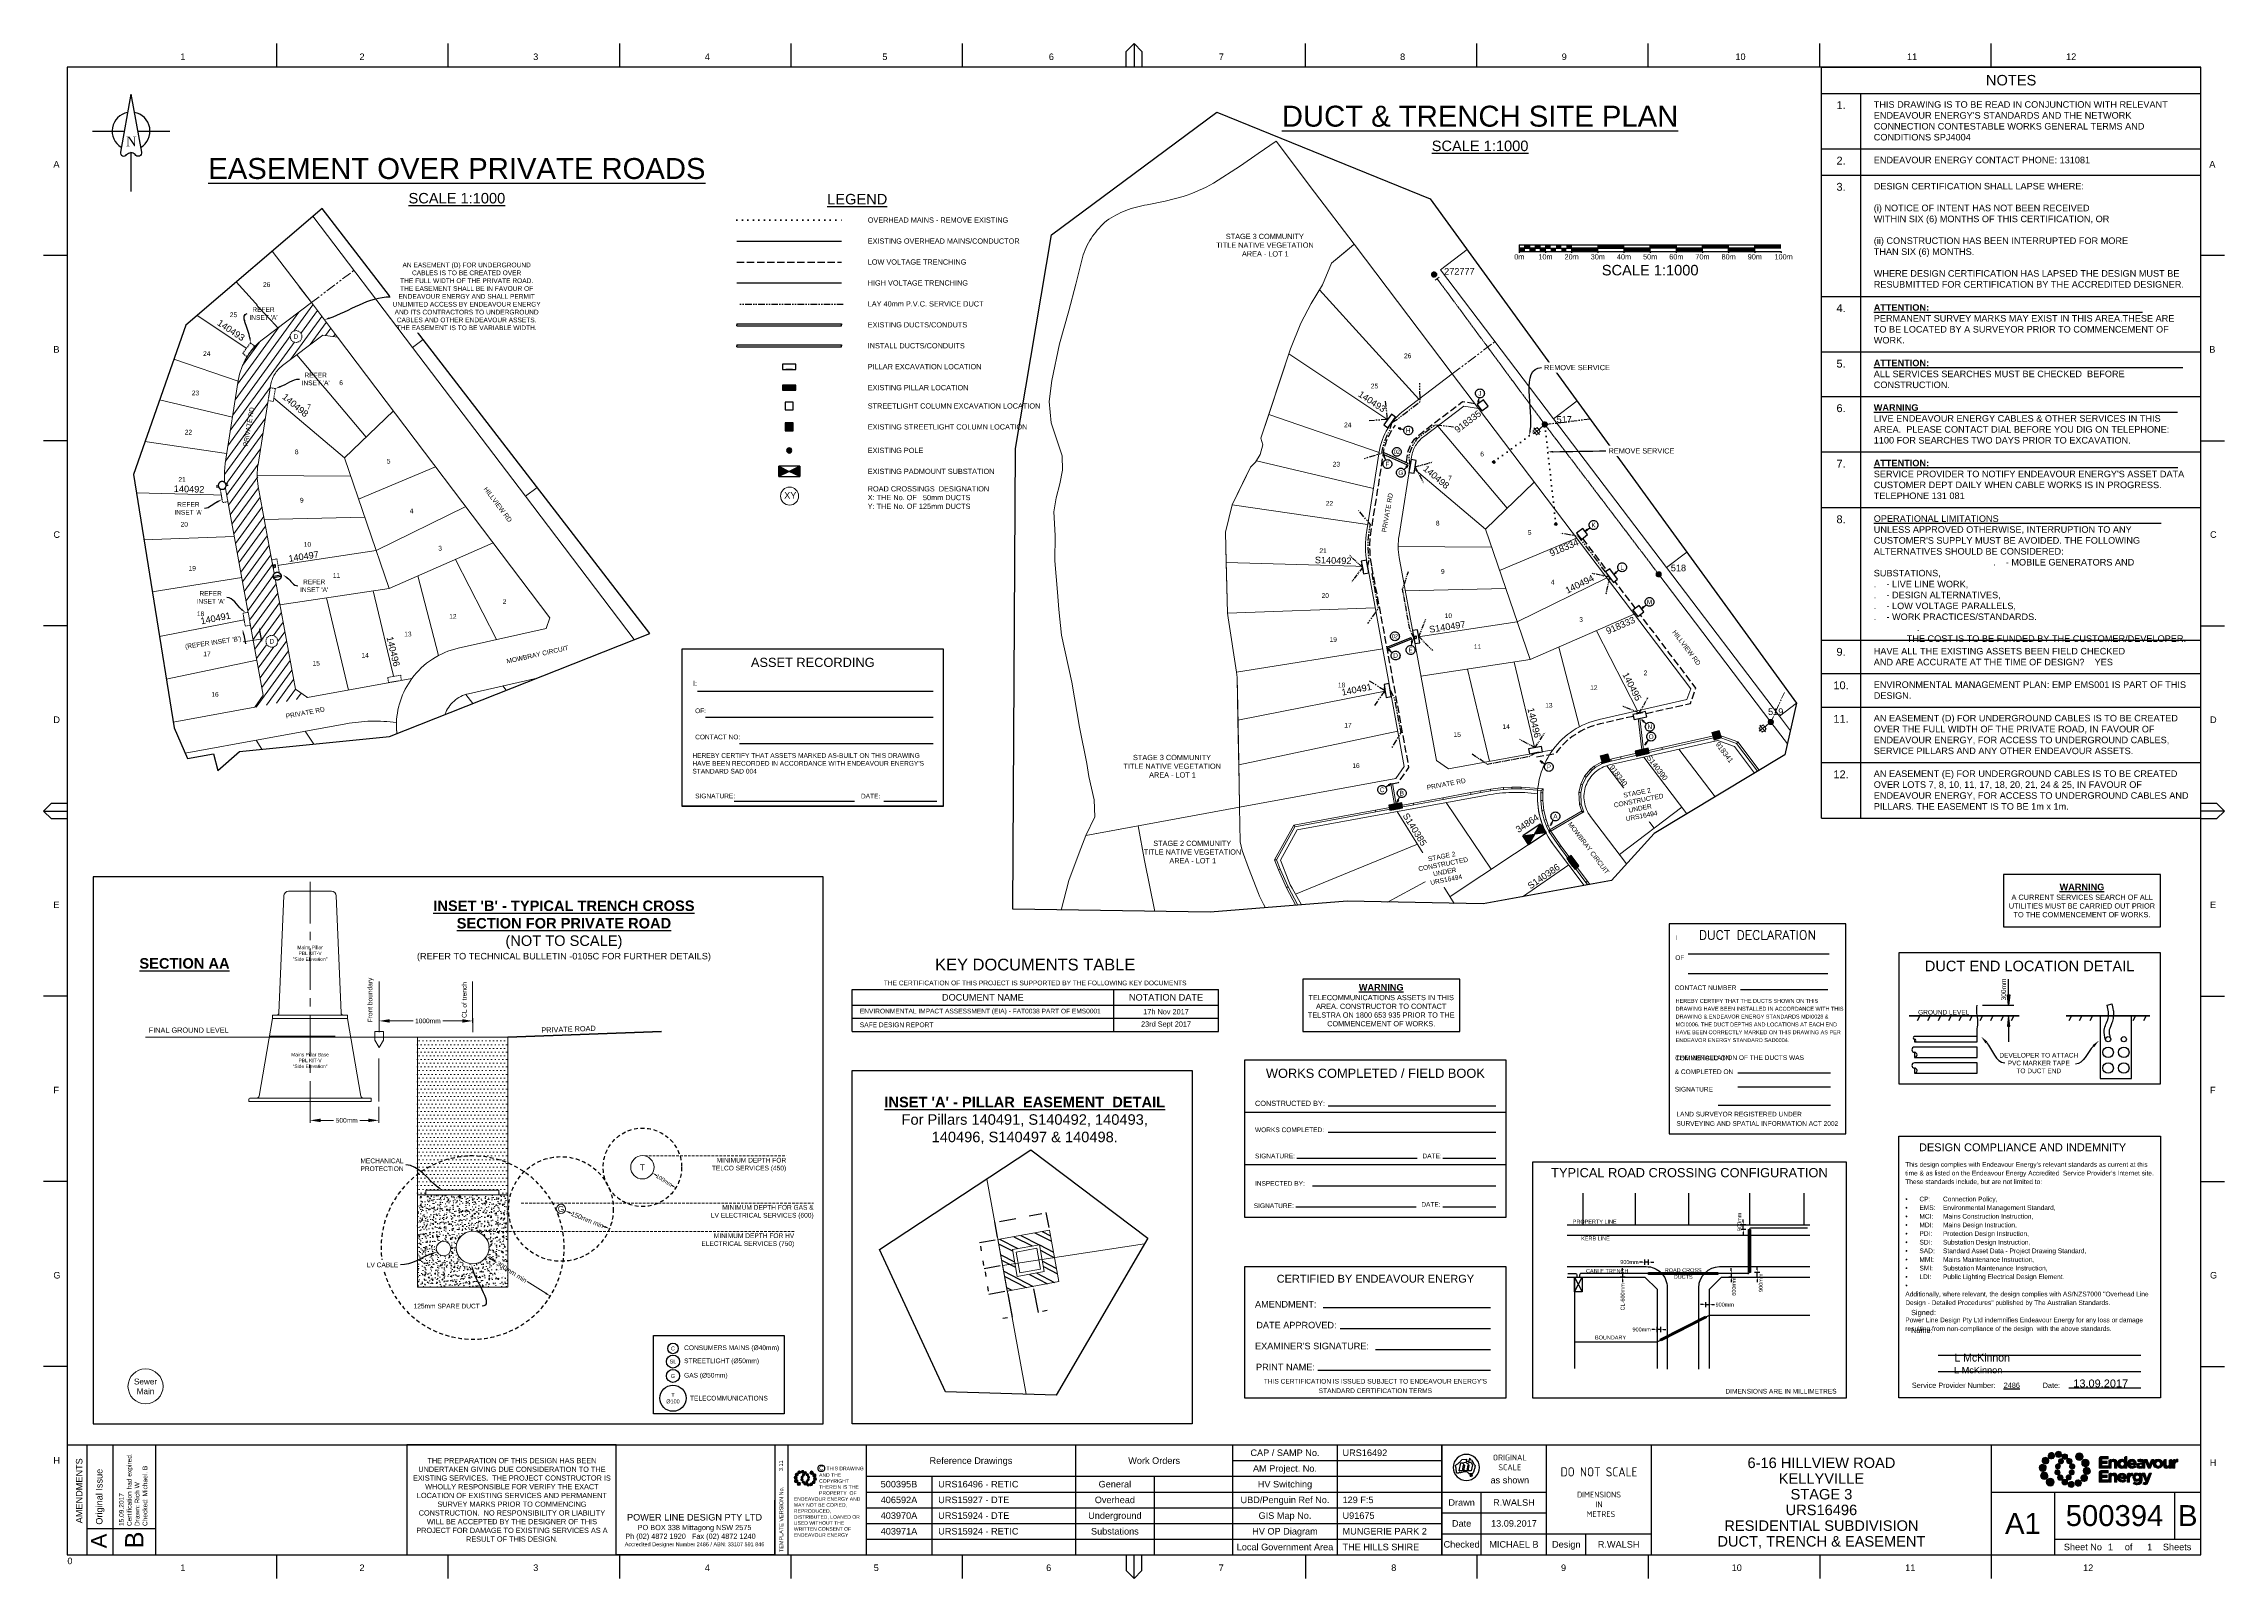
# Paper-space layout 'dte (2)' of a CAD drawing. Header units: metres, sheet in millimetres. Extents: x -9 to 824, y -9 to 577.
# The model-space entities are those that its viewports show. They can reach past a viewport. Long polylines and large blocks are cut down to what shows.
import ezdxf
from ezdxf import colors
from ezdxf.entities.mleader import LeaderData, LeaderLine
from ezdxf.enums import TextEntityAlignment as Align
from ezdxf.math import Vec2, Vec3

# ---------------------------------------------------------------- set-up
doc = ezdxf.new("R2010")
doc.units = ezdxf.units.M
for name, pattern in [('Cable Exist OH', [1, 1, 0]), ('Cable Remove', [2, 0, -2]), ('CENTER', [50.8, 31.75, -6.35, 6.35, -6.35]), ('Dash', [5, 3, -2]), ('DASHED', [0.75, 0.5, -0.25]), ('HIDDEN', [0.375, 0.25, -0.125]), ('IE Trench LV', [5.5, 4, -1.5]), ('PHANTOM2', [1.25, 0.625, -0.125, 0.125, -0.125, 0.125, -0.125]), ('PHANTOMX2', [5, 2.5, -0.5, 0.5, -0.5, 0.5, -0.5])]:
    doc.linetypes.add(name, pattern=pattern)
doc.layers.get('0').update_dxf_attribs({"color": 6})
for name, color, linetype, lineweight in [('_User Dimensions', 140, 'Continuous', 13), ('_User Miscellaneous1', 30, 'Continuous', 13), ('_User Miscellaneous2', 31, 'Continuous', 13), ('_User Miscellaneous3', 51, 'Continuous', 13), ('_User Miscellaneous4', 71, 'Continuous', 13), ('_User Miscellaneous5', 91, 'Continuous', 13), ('_User Miscellaneous6', 151, 'Continuous', 13), ('_User Miscellaneous9', 211, 'Continuous', 13), ('_User_LV_Exist', 5, 'Continuous', 35), ('Cadastre Developer_SP_NEW', 92, 'Continuous', 15), ('Cadastre Easements_SP_NEW', 52, 'DASHED', 15)]:
    doc.layers.add(name, color=color, linetype=linetype, lineweight=lineweight)
for name, color, linetype in [('Duct_SP_NEW', 2, 'Continuous'), ('Equip_LV_NEW', 2, 'Continuous'), ('Notes', 7, 'Continuous'), ('Notes_SP_NEW', 51, 'Continuous'), ('Services_SP_EXT', 42, 'PHANTOMX2'), ('Services_SP_NEW_UG', 2, 'PHANTOMX2'), ('Sub_SP_EXT', 7, 'Continuous'), ('SupportsUG_SP_LV_EXT', 7, 'Continuous'), ('SupportsUG_SP_LV_NEW', 2, 'Continuous'), ('SupportsUG_SP_LV_SL_NEW', 2, 'Continuous'), ('Trench_SP_NEW', 2, 'Continuous')]:
    doc.layers.add(name, color=color, linetype=linetype)
doc.layers.add('Viewports', color=6, linetype='Continuous', plot=False)
doc.styles.add('ARIAL', font='arial.ttf', dxfattribs={"height": 2})
doc.styles.add('COLUMN_LABEL', font='arial.ttf', dxfattribs={"height": 2})
doc.styles.add('Elec', font='romand__.ttf')
doc.styles.add('iecARIAL', font='arial.ttf', dxfattribs={"height": 2})
doc.styles.add('iecISOCP', font='isocp.shx')
doc.styles.add('iecNAME', font='times.ttf')
doc.styles.add('ieISOCP', font='arial.ttf', dxfattribs={"height": 1.5})
doc.styles.add('POLE_LABEL', font='arial.ttf', dxfattribs={"height": 2})
doc.styles.add('RoadName', font='arial.ttf', dxfattribs={"height": 2.5})
doc.styles.add('SL_LABEL', font='arial.ttf', dxfattribs={"height": 2})
doc.styles.get("Standard").update_dxf_attribs({"font": 'arial.ttf'})
doc.linetypes.add('Cable 1', pattern='A,5,-2,["//",Standard,S=1.5,R=0,X=-1.5,Y=-0.8],-0.001', length=7.001)
doc.linetypes.add('IE Trench HV', pattern='A,5,-0.2,["/",Standard,S=2,R=0,X=0.5,Y=-1],-2', length=7.2)
doc.dimstyles.new('1.8mm_1_50', dxfattribs={"dimtxt": 0.09, "dimasz": 0.1, "dimexe": 0.05, "dimexo": 0.15, "dimgap": 0.025, "dimtad": 0, "dimtoh": 1, "dimlfac": -1, "dimzin": 12, "dimdsep": 46, "dimtxsty": 'Standard', "dimcen": 1, "dimclrd": 256, "dimclre": 256, "dimclrt": 256, "dimazin": 3, "dimtfac": 1, "dimtmove": 0, "dimatfit": 3, "dimfxl": 1, "dimtolj": 1, "dimtzin": 0, "dimlwd": -1, "dimlwe": -1, "dimarcsym": 0})
doc.dimstyles.new('Annotative', dxfattribs={"dimtxt": 0.18, "dimasz": 0.18, "dimexe": 0.18, "dimexo": 0.0625, "dimgap": 0.09, "dimtad": 0, "dimtih": 1, "dimtoh": 1, "dimdec": 4, "dimzin": 0, "dimdsep": 46, "dimtxsty": 'Standard', "dimcen": 0.09, "dimadec": 0, "dimazin": 0, "dimtfac": 1, "dimtdec": 4, "dimtofl": 0, "dimtmove": 0, "dimatfit": 3, "dimfxl": 1, "dimtolj": 1, "dimtzin": 0, "dimarcsym": 0})
doc.dimstyles.get("Standard").update_dxf_attribs({"dimtxt": 2, "dimasz": 3, "dimexe": 1, "dimexo": 3, "dimgap": 0.5, "dimtad": 0, "dimlfac": -1, "dimzin": 12, "dimdsep": 46, "dimtxsty": 'Standard', "dimcen": 1, "dimclrd": 256, "dimclre": 256, "dimclrt": 256, "dimadec": 0, "dimazin": 3, "dimtfac": 1, "dimtmove": 0, "dimatfit": 3, "dimfxl": 1, "dimfxlon": 1, "dimtolj": 1, "dimtzin": 0, "dimlwd": -1, "dimlwe": -1, "dimarcsym": 0})

# ---------------------------------------------------------------- blocks, each defined once
blk = doc.blocks.new('EE_LOGO_SMALL')
at = {"layer": 'Notes'}
h = blk.add_hatch(color=256, dxfattribs=at)
edge = h.paths.add_edge_path()
edge.add_spline(control_points=[(-8.4, 2), (-9.2, 2), (-9.8, 1.4), (-9.8, 0.7), (-9.9, -0.1), (-9.3, -0.7), (-8.6, -0.8), (-7.8, -0.8), (-7.2, -0.2), (-7.1, 0.5), (-7.1, 1.3), (-7.7, 1.9), (-8.4, 2)], knot_values=[0, 0, 0, 0, 1, 1, 1, 2, 2, 2, 3, 3, 3, 4, 4, 4, 4], degree=3, periodic=0)
h = blk.add_hatch(color=256, dxfattribs=at)
edge = h.paths.add_edge_path()
edge.add_spline(control_points=[(-6.8, 4.5), (-7.4, 4.8), (-8.2, 4.6), (-8.6, 4), (-8.9, 3.4), (-8.7, 2.6), (-8.1, 2.2), (-7.5, 1.9), (-6.7, 2.1), (-6.3, 2.7), (-6, 3.3), (-6.2, 4.1), (-6.8, 4.5)], knot_values=[0, 0, 0, 0, 1, 1, 1, 2, 2, 2, 3, 3, 3, 4, 4, 4, 4], degree=3, periodic=0)
h = blk.add_hatch(color=256, dxfattribs=at)
edge = h.paths.add_edge_path()
edge.add_spline(control_points=[(-4.2, 5.9), (-4.6, 6.5), (-5.3, 6.6), (-5.9, 6.3), (-6.4, 5.9), (-6.6, 5.1), (-6.2, 4.6), (-5.9, 4), (-5.1, 3.8), (-4.6, 4.2), (-4, 4.6), (-3.8, 5.3), (-4.2, 5.9)], knot_values=[0, 0, 0, 0, 1, 1, 1, 2, 2, 2, 3, 3, 3, 4, 4, 4, 4], degree=3, periodic=0)
h = blk.add_hatch(color=256, dxfattribs=at)
edge = h.paths.add_edge_path()
edge.add_spline(control_points=[(-1.3, 5.9), (-1.4, 6.5), (-2, 7), (-2.6, 6.9), (-3.3, 6.9), (-3.7, 6.3), (-3.7, 5.6), (-3.6, 5), (-3, 4.5), (-2.4, 4.6), (-1.7, 4.7), (-1.3, 5.2), (-1.3, 5.9)], knot_values=[0, 0, 0, 0, 1, 1, 1, 2, 2, 2, 3, 3, 3, 4, 4, 4, 4], degree=3, periodic=0)
h = blk.add_hatch(color=256, dxfattribs=at)
edge = h.paths.add_edge_path()
edge.add_spline(control_points=[(-2.5, 2.1), (-3, 2.2), (-3.5, 1.9), (-3.6, 1.3), (-3.7, 0.8), (-3.4, 0.3), (-2.9, 0.2), (-2.4, 0.1), (-1.9, 0.4), (-1.8, 0.9), (-1.7, 1.5), (-2, 2), (-2.5, 2.1)], knot_values=[0, 0, 0, 0, 1, 1, 1, 2, 2, 2, 3, 3, 3, 4, 4, 4, 4], degree=3, periodic=0)
h = blk.add_hatch(color=256, dxfattribs=at)
edge = h.paths.add_edge_path()
edge.add_spline(control_points=[(1, 4.9), (1, 4.3), (0.5, 3.8), (-0.1, 3.8), (-0.7, 3.8), (-1.2, 4.3), (-1.2, 4.9), (-1.2, 5.5), (-0.7, 6), (-0.1, 6), (0.5, 6), (1, 5.5), (1, 4.9)], knot_values=[0, 0, 0, 0, 1, 1, 1, 2, 2, 2, 3, 3, 3, 4, 4, 4, 4], degree=3, periodic=0)
edge = h.paths.add_edge_path()
edge.add_spline(control_points=[(-1.4, 4), (-1.9, 4.1), (-2.4, 3.8), (-2.5, 3.3), (-2.6, 2.7), (-2.3, 2.2), (-1.8, 2.1), (-1.3, 2), (-0.7, 2.3), (-0.6, 2.9), (-0.5, 3.4), (-0.9, 3.9), (-1.4, 4)], knot_values=[0, 0, 0, 0, 1, 1, 1, 2, 2, 2, 3, 3, 3, 4, 4, 4, 4], degree=3, periodic=0)
h = blk.add_hatch(color=256, dxfattribs=at)
edge = h.paths.add_edge_path()
edge.add_spline(control_points=[(2.3, 2.4), (2.8, 2.8), (2.8, 3.4), (2.4, 3.9), (2, 4.3), (1.4, 4.3), (0.9, 3.9), (0.5, 3.6), (0.5, 2.9), (0.9, 2.5), (1.2, 2), (1.9, 2), (2.3, 2.4)], knot_values=[0, 0, 0, 0, 1, 1, 1, 2, 2, 2, 3, 3, 3, 4, 4, 4, 4], degree=3, periodic=0)
edge = h.paths.add_edge_path()
edge.add_spline(control_points=[(1, 4.9), (1, 4.3), (0.5, 3.8), (-0.1, 3.8), (-0.7, 3.8), (-1.2, 4.3), (-1.2, 4.9), (-1.2, 5.5), (-0.7, 6), (-0.1, 6), (0.5, 6), (1, 5.5), (1, 4.9)], knot_values=[0, 0, 0, 0, 1, 1, 1, 2, 2, 2, 3, 3, 3, 4, 4, 4, 4], degree=3, periodic=0)
h = blk.add_hatch(color=256, dxfattribs=at)
edge = h.paths.add_edge_path()
edge.add_spline(control_points=[(1, 4.9), (1, 4.3), (0.5, 3.8), (-0.1, 3.8), (-0.7, 3.8), (-1.2, 4.3), (-1.2, 4.9), (-1.2, 5.5), (-0.7, 6), (-0.1, 6), (0.5, 6), (1, 5.5), (1, 4.9)], knot_values=[0, 0, 0, 0, 1, 1, 1, 2, 2, 2, 3, 3, 3, 4, 4, 4, 4], degree=3, periodic=0)
edge = h.paths.add_edge_path(flags=16)
edge.add_spline(control_points=[(1, 4.9), (1, 4.3), (0.5, 3.8), (-0.1, 3.8), (-0.7, 3.8), (-1.2, 4.3), (-1.2, 4.9), (-1.2, 5.5), (-0.7, 6), (-0.1, 6), (0.5, 6), (1, 5.5), (1, 4.9)], knot_values=[0, 0, 0, 0, 1, 1, 1, 2, 2, 2, 3, 3, 3, 4, 4, 4, 4], degree=3, periodic=0)
h = blk.add_hatch(color=256, dxfattribs=at)
edge = h.paths.add_edge_path()
edge.add_spline(control_points=[(3, 0.2), (3.5, 0.3), (3.8, 0.9), (3.7, 1.4), (3.6, 1.9), (3, 2.3), (2.5, 2.1), (1.9, 2), (1.6, 1.4), (1.8, 0.9), (1.9, 0.4), (2.5, 0.1), (3, 0.2)], knot_values=[0, 0, 0, 0, 1, 1, 1, 2, 2, 2, 3, 3, 3, 4, 4, 4, 4], degree=3, periodic=0)
h = blk.add_hatch(color=256, dxfattribs=at)
edge = h.paths.add_edge_path()
edge.add_spline(control_points=[(7, 4.9), (7, 4), (6.3, 3.4), (5.5, 3.4), (4.6, 3.4), (4, 4), (4, 4.9), (4, 5.7), (4.6, 6.4), (5.5, 6.4), (6.3, 6.4), (7, 5.7), (7, 4.9)], knot_values=[0, 0, 0, 0, 1, 1, 1, 2, 2, 2, 3, 3, 3, 4, 4, 4, 4], degree=3, periodic=0)
h = blk.add_hatch(color=256, dxfattribs=at)
edge = h.paths.add_edge_path()
edge.add_spline(control_points=[(8.4, 1.1), (9.1, 1.5), (9.4, 2.3), (9.1, 3), (8.8, 3.7), (7.9, 4.1), (7.2, 3.8), (6.5, 3.4), (6.2, 2.6), (6.5, 1.9), (6.8, 1.2), (7.7, 0.8), (8.4, 1.1)], knot_values=[0, 0, 0, 0, 1, 1, 1, 2, 2, 2, 3, 3, 3, 4, 4, 4, 4], degree=3, periodic=0)
h = blk.add_hatch(color=256, dxfattribs=at)
edge = h.paths.add_edge_path()
edge.add_spline(control_points=[(8.3, -1.9), (9, -1.9), (9.7, -1.4), (9.7, -0.6), (9.7, 0.1), (9.2, 0.8), (8.4, 0.8), (7.7, 0.8), (7, 0.3), (7, -0.5), (6.9, -1.2), (7.5, -1.9), (8.3, -1.9)], knot_values=[0, 0, 0, 0, 1, 1, 1, 2, 2, 2, 3, 3, 3, 4, 4, 4, 4], degree=3, periodic=0)
h = blk.add_hatch(color=256, dxfattribs=at)
edge = h.paths.add_edge_path()
edge.add_spline(control_points=[(-8.5, -1.1), (-9.2, -1.4), (-9.6, -2.3), (-9.3, -3), (-8.9, -3.7), (-8.1, -4), (-7.4, -3.7), (-6.7, -3.4), (-6.3, -2.5), (-6.6, -1.8), (-7, -1.1), (-7.8, -0.8), (-8.5, -1.1)], knot_values=[0, 0, 0, 0, 1, 1, 1, 2, 2, 2, 3, 3, 3, 4, 4, 4, 4], degree=3, periodic=0)
h = blk.add_hatch(color=256, dxfattribs=at)
edge = h.paths.add_edge_path()
edge.add_spline(control_points=[(-7.1, -4.8), (-7.1, -4), (-6.5, -3.3), (-5.6, -3.3), (-4.8, -3.3), (-4.1, -4), (-4.1, -4.8), (-4.1, -5.7), (-4.8, -6.3), (-5.6, -6.3), (-6.5, -6.3), (-7.1, -5.7), (-7.1, -4.8)], knot_values=[0, 0, 0, 0, 1, 1, 1, 2, 2, 2, 3, 3, 3, 4, 4, 4, 4], degree=3, periodic=0)
h = blk.add_hatch(color=256, dxfattribs=at)
edge = h.paths.add_edge_path()
edge.add_spline(control_points=[(-3.1, -0.2), (-3.7, -0.3), (-4, -0.8), (-3.8, -1.4), (-3.7, -1.9), (-3.2, -2.2), (-2.6, -2.1), (-2.1, -1.9), (-1.8, -1.4), (-1.9, -0.9), (-2.1, -0.3), (-2.6, 0), (-3.1, -0.2)], knot_values=[0, 0, 0, 0, 1, 1, 1, 2, 2, 2, 3, 3, 3, 4, 4, 4, 4], degree=3, periodic=0)
h = blk.add_hatch(color=256, dxfattribs=at)
edge = h.paths.add_edge_path()
edge.add_spline(control_points=[(-2.5, -2.3), (-2.9, -2.7), (-3, -3.4), (-2.6, -3.8), (-2.2, -4.2), (-1.5, -4.3), (-1.1, -3.9), (-0.7, -3.5), (-0.6, -2.8), (-1, -2.4), (-1.4, -2), (-2, -1.9), (-2.5, -2.3)], knot_values=[0, 0, 0, 0, 1, 1, 1, 2, 2, 2, 3, 3, 3, 4, 4, 4, 4], degree=3, periodic=0)
h = blk.add_hatch(color=256, dxfattribs=at)
edge = h.paths.add_edge_path()
edge.add_spline(control_points=[(-1.2, -4.8), (-1.2, -4.2), (-0.7, -3.7), (-0.1, -3.7), (0.5, -3.7), (1, -4.2), (1, -4.8), (1, -5.4), (0.5, -5.9), (-0.1, -5.9), (-0.7, -5.9), (-1.2, -5.4), (-1.2, -4.8)], knot_values=[0, 0, 0, 0, 1, 1, 1, 2, 2, 2, 3, 3, 3, 4, 4, 4, 4], degree=3, periodic=0)
h = blk.add_hatch(color=256, dxfattribs=at)
edge = h.paths.add_edge_path()
edge.add_spline(control_points=[(1.2, -3.9), (1.7, -4.1), (2.2, -3.7), (2.3, -3.2), (2.5, -2.7), (2.1, -2.2), (1.6, -2.1), (1.1, -2), (0.6, -2.3), (0.5, -2.8), (0.4, -3.3), (0.7, -3.8), (1.2, -3.9)], knot_values=[0, 0, 0, 0, 1, 1, 1, 2, 2, 2, 3, 3, 3, 4, 4, 4, 4], degree=3, periodic=0)
h = blk.add_hatch(color=256, dxfattribs=at)
edge = h.paths.add_edge_path()
edge.add_spline(control_points=[(1.2, -5.8), (1.3, -6.5), (1.8, -6.9), (2.5, -6.9), (3.1, -6.8), (3.6, -6.2), (3.5, -5.6), (3.4, -5), (2.9, -4.5), (2.2, -4.6), (1.6, -4.6), (1.1, -5.2), (1.2, -5.8)], knot_values=[0, 0, 0, 0, 1, 1, 1, 2, 2, 2, 3, 3, 3, 4, 4, 4, 4], degree=3, periodic=0)
h = blk.add_hatch(color=256, dxfattribs=at)
edge = h.paths.add_edge_path()
edge.add_spline(control_points=[(2.4, -2), (2.9, -2.1), (3.4, -1.8), (3.5, -1.3), (3.6, -0.8), (3.3, -0.3), (2.8, -0.2), (2.2, -0.1), (1.7, -0.4), (1.6, -0.9), (1.5, -1.4), (1.8, -1.9), (2.4, -2)], knot_values=[0, 0, 0, 0, 1, 1, 1, 2, 2, 2, 3, 3, 3, 4, 4, 4, 4], degree=3, periodic=0)
h = blk.add_hatch(color=256, dxfattribs=at)
edge = h.paths.add_edge_path()
edge.add_spline(control_points=[(4, -5.8), (4.4, -6.4), (5.2, -6.6), (5.7, -6.2), (6.3, -5.8), (6.5, -5.1), (6.1, -4.5), (5.7, -4), (5, -3.8), (4.4, -4.2), (3.8, -4.5), (3.7, -5.3), (4, -5.8)], knot_values=[0, 0, 0, 0, 1, 1, 1, 2, 2, 2, 3, 3, 3, 4, 4, 4, 4], degree=3, periodic=0)
h = blk.add_hatch(color=256, dxfattribs=at)
edge = h.paths.add_edge_path()
edge.add_spline(control_points=[(6.7, -4.4), (7.3, -4.8), (8.1, -4.6), (8.4, -4), (8.8, -3.3), (8.6, -2.6), (8, -2.2), (7.3, -1.8), (6.6, -2.1), (6.2, -2.7), (5.8, -3.3), (6, -4.1), (6.7, -4.4)], knot_values=[0, 0, 0, 0, 1, 1, 1, 2, 2, 2, 3, 3, 3, 4, 4, 4, 4], degree=3, periodic=0)
at = {"layer": 'Notes', "lineweight": 0}
for points in [[(1.8, 2.1), (1.8, 2.1)], [(-2, -2.1), (-2, -2.1)]]:
    blk.add_lwpolyline(points, dxfattribs=at)
for points in [[(-8.4, 2), (-9.2, 2), (-9.8, 1.4), (-9.8, 0.7), (-9.9, -0.1), (-9.3, -0.7), (-8.6, -0.8), (-7.8, -0.8), (-7.2, -0.2), (-7.1, 0.5), (-7.1, 1.3), (-7.7, 1.9), (-8.4, 2)], [(-6.8, 4.5), (-7.4, 4.8), (-8.2, 4.6), (-8.6, 4), (-8.9, 3.4), (-8.7, 2.6), (-8.1, 2.2), (-7.5, 1.9), (-6.7, 2.1), (-6.3, 2.7), (-6, 3.3), (-6.2, 4.1), (-6.8, 4.5)], [(-4.2, 5.9), (-4.6, 6.5), (-5.3, 6.6), (-5.9, 6.3), (-6.4, 5.9), (-6.6, 5.1), (-6.2, 4.6), (-5.9, 4), (-5.1, 3.8), (-4.6, 4.2), (-4, 4.6), (-3.8, 5.3), (-4.2, 5.9)], [(-1.3, 5.9), (-1.4, 6.5), (-2, 7), (-2.6, 6.9), (-3.3, 6.9), (-3.7, 6.3), (-3.7, 5.6), (-3.6, 5), (-3, 4.5), (-2.4, 4.6), (-1.7, 4.7), (-1.3, 5.2), (-1.3, 5.9)], [(-2.5, 2.1), (-3, 2.2), (-3.5, 1.9), (-3.6, 1.3), (-3.7, 0.8), (-3.4, 0.3), (-2.9, 0.2), (-2.4, 0.1), (-1.9, 0.4), (-1.8, 0.9), (-1.7, 1.5), (-2, 2), (-2.5, 2.1)], [(-1.4, 4), (-1.9, 4.1), (-2.4, 3.8), (-2.5, 3.3), (-2.6, 2.7), (-2.3, 2.2), (-1.8, 2.1), (-1.3, 2), (-0.7, 2.3), (-0.6, 2.9), (-0.5, 3.4), (-0.9, 3.9), (-1.4, 4)], [(1, 4.9), (1, 4.3), (0.5, 3.8), (-0.1, 3.8), (-0.7, 3.8), (-1.2, 4.3), (-1.2, 4.9), (-1.2, 5.5), (-0.7, 6), (-0.1, 6), (0.5, 6), (1, 5.5), (1, 4.9)], [(1, 4.9), (1, 4.3), (0.5, 3.8), (-0.1, 3.8), (-0.7, 3.8), (-1.2, 4.3), (-1.2, 4.9), (-1.2, 5.5), (-0.7, 6), (-0.1, 6), (0.5, 6), (1, 5.5), (1, 4.9)], [(2.3, 2.4), (2.8, 2.8), (2.8, 3.4), (2.4, 3.9), (2, 4.3), (1.4, 4.3), (0.9, 3.9), (0.5, 3.6), (0.5, 2.9), (0.9, 2.5), (1.2, 2), (1.9, 2), (2.3, 2.4)], [(3, 0.2), (3.5, 0.3), (3.8, 0.9), (3.7, 1.4), (3.6, 1.9), (3, 2.3), (2.5, 2.1), (1.9, 2), (1.6, 1.4), (1.8, 0.9), (1.9, 0.4), (2.5, 0.1), (3, 0.2)], [(7, 4.9), (7, 4), (6.3, 3.4), (5.5, 3.4), (4.6, 3.4), (4, 4), (4, 4.9), (4, 5.7), (4.6, 6.4), (5.5, 6.4), (6.3, 6.4), (7, 5.7), (7, 4.9)], [(8.4, 1.1), (9.1, 1.5), (9.4, 2.3), (9.1, 3), (8.8, 3.7), (7.9, 4.1), (7.2, 3.8), (6.5, 3.4), (6.2, 2.6), (6.5, 1.9), (6.8, 1.2), (7.7, 0.8), (8.4, 1.1)], [(8.3, -1.9), (9, -1.9), (9.7, -1.4), (9.7, -0.6), (9.7, 0.1), (9.2, 0.8), (8.4, 0.8), (7.7, 0.8), (7, 0.3), (7, -0.5), (6.9, -1.2), (7.5, -1.9), (8.3, -1.9)], [(-8.5, -1.1), (-9.2, -1.4), (-9.6, -2.3), (-9.3, -3), (-8.9, -3.7), (-8.1, -4), (-7.4, -3.7), (-6.7, -3.4), (-6.3, -2.5), (-6.6, -1.8), (-7, -1.1), (-7.8, -0.8), (-8.5, -1.1)], [(-7.1, -4.8), (-7.1, -4), (-6.5, -3.3), (-5.6, -3.3), (-4.8, -3.3), (-4.1, -4), (-4.1, -4.8), (-4.1, -5.7), (-4.8, -6.3), (-5.6, -6.3), (-6.5, -6.3), (-7.1, -5.7), (-7.1, -4.8)], [(-3.1, -0.2), (-3.7, -0.3), (-4, -0.8), (-3.8, -1.4), (-3.7, -1.9), (-3.2, -2.2), (-2.6, -2.1), (-2.1, -1.9), (-1.8, -1.4), (-1.9, -0.9), (-2.1, -0.3), (-2.6, 0), (-3.1, -0.2)], [(-2.5, -2.3), (-2.9, -2.7), (-3, -3.4), (-2.6, -3.8), (-2.2, -4.2), (-1.5, -4.3), (-1.1, -3.9), (-0.7, -3.5), (-0.6, -2.8), (-1, -2.4), (-1.4, -2), (-2, -1.9), (-2.5, -2.3)], [(-1.2, -4.8), (-1.2, -4.2), (-0.7, -3.7), (-0.1, -3.7), (0.5, -3.7), (1, -4.2), (1, -4.8), (1, -5.4), (0.5, -5.9), (-0.1, -5.9), (-0.7, -5.9), (-1.2, -5.4), (-1.2, -4.8)], [(1.2, -3.9), (1.7, -4.1), (2.2, -3.7), (2.3, -3.2), (2.5, -2.7), (2.1, -2.2), (1.6, -2.1), (1.1, -2), (0.6, -2.3), (0.5, -2.8), (0.4, -3.3), (0.7, -3.8), (1.2, -3.9)], [(1.2, -5.8), (1.3, -6.5), (1.8, -6.9), (2.5, -6.9), (3.1, -6.8), (3.6, -6.2), (3.5, -5.6), (3.4, -5), (2.9, -4.5), (2.2, -4.6), (1.6, -4.6), (1.1, -5.2), (1.2, -5.8)], [(2.4, -2), (2.9, -2.1), (3.4, -1.8), (3.5, -1.3), (3.6, -0.8), (3.3, -0.3), (2.8, -0.2), (2.2, -0.1), (1.7, -0.4), (1.6, -0.9), (1.5, -1.4), (1.8, -1.9), (2.4, -2)], [(4, -5.8), (4.4, -6.4), (5.2, -6.6), (5.7, -6.2), (6.3, -5.8), (6.5, -5.1), (6.1, -4.5), (5.7, -4), (5, -3.8), (4.4, -4.2), (3.8, -4.5), (3.7, -5.3), (4, -5.8)], [(6.7, -4.4), (7.3, -4.8), (8.1, -4.6), (8.4, -4), (8.8, -3.3), (8.6, -2.6), (8, -2.2), (7.3, -1.8), (6.6, -2.1), (6.2, -2.7), (5.8, -3.3), (6, -4.1), (6.7, -4.4)]]:
    blk.add_open_spline(points, degree=3, knots=[0, 0, 0, 0, 1, 1, 1, 2, 2, 2, 3, 3, 3, 4, 4, 4, 4], dxfattribs=at)
blk = doc.blocks.new('EE_COPYRIGHT_A1')
at = {"layer": 'Notes'}
blk.add_circle((9.53, -0.82), 1.15, dxfattribs=at)
at = {"xscale": 0.4, "yscale": 0.4, "zscale": 0.4}
blk.add_blockref('EE_LOGO_SMALL', (3.96, -4.29), dxfattribs=at)
at = {"layer": 'Notes', "insert": (0, 0), "char_height": 1.25, "width": 24.1208, "attachment_point": 1, "style": 'ARIAL'}
blk.add_mtext('\\pt8.75;               ^I{\\H1.2x;C } THIS DRAWING\\P\\pi-8.75,l8.75,t8.75,20;       ^IAND THE ^I\\P\\pi0,t8.75;COPYRIGHT\\P\\pi-8.75,t1.25,8.75;^I^ITHEREIN IS THE PROPERTY  OF \\P\\pi0,l0,t1.25;ENDEAVOUR ENERGY AND MAY NOT BE COPIED, REPRODUCED, DISTRIBUTED, LOANED OR USED WITHOUT THE WRITTEN CONSENT OF ENDEAVOUR ENERGY', dxfattribs=at)
blk = doc.blocks.new('EE_LOGO')
h = blk.add_hatch(color=256)
edge = h.paths.add_edge_path()
edge.add_spline(control_points=[(-25.34, 1.94), (-26.08, 1.98), (-26.72, 1.41), (-26.77, 0.66), (-26.81, -0.09), (-26.24, -0.72), (-25.49, -0.77), (-24.74, -0.81), (-24.1, -0.24), (-24.06, 0.51), (-24.02, 1.25), (-24.59, 1.89), (-25.34, 1.94)], knot_values=[0, 0, 0, 0, 1, 1, 1, 2, 2, 2, 3, 3, 3, 4, 4, 4, 4], degree=3, periodic=0)
h = blk.add_hatch(color=256)
edge = h.paths.add_edge_path()
edge.add_spline(control_points=[(-23.73, 4.46), (-24.34, 4.81), (-25.13, 4.61), (-25.49, 3.99), (-25.85, 3.38), (-25.64, 2.59), (-25.03, 2.23), (-24.41, 1.87), (-23.63, 2.08), (-23.27, 2.69), (-22.91, 3.31), (-23.12, 4.1), (-23.73, 4.46)], knot_values=[0, 0, 0, 0, 1, 1, 1, 2, 2, 2, 3, 3, 3, 4, 4, 4, 4], degree=3, periodic=0)
h = blk.add_hatch(color=256)
edge = h.paths.add_edge_path()
edge.add_spline(control_points=[(-21.12, 5.87), (-21.48, 6.44), (-22.24, 6.61), (-22.81, 6.24), (-23.37, 5.88), (-23.54, 5.12), (-23.17, 4.55), (-22.81, 3.98), (-22.05, 3.82), (-21.48, 4.19), (-20.92, 4.55), (-20.75, 5.31), (-21.12, 5.87)], knot_values=[0, 0, 0, 0, 1, 1, 1, 2, 2, 2, 3, 3, 3, 4, 4, 4, 4], degree=3, periodic=0)
h = blk.add_hatch(color=256)
edge = h.paths.add_edge_path()
edge.add_spline(control_points=[(-19.43, 2.06), (-19.94, 2.17), (-20.44, 1.84), (-20.55, 1.33), (-20.66, 0.82), (-20.34, 0.32), (-19.83, 0.21), (-19.32, 0.1), (-18.81, 0.42), (-18.71, 0.93), (-18.59, 1.44), (-18.92, 1.95), (-19.43, 2.06)], knot_values=[0, 0, 0, 0, 1, 1, 1, 2, 2, 2, 3, 3, 3, 4, 4, 4, 4], degree=3, periodic=0)
h = blk.add_hatch(color=256)
edge = h.paths.add_edge_path()
edge.add_spline(control_points=[(-18.27, 5.87), (-18.34, 6.5), (-18.91, 6.97), (-19.54, 6.9), (-20.18, 6.84), (-20.65, 6.27), (-20.58, 5.63), (-20.52, 4.99), (-19.95, 4.53), (-19.31, 4.59), (-18.67, 4.66), (-18.21, 5.23), (-18.27, 5.87)], knot_values=[0, 0, 0, 0, 1, 1, 1, 2, 2, 2, 3, 3, 3, 4, 4, 4, 4], degree=3, periodic=0)
h = blk.add_hatch(color=256)
edge = h.paths.add_edge_path()
edge.add_spline(control_points=[(-15.91, 4.86), (-15.91, 4.26), (-16.4, 3.77), (-17, 3.77), (-17.6, 3.77), (-18.08, 4.26), (-18.08, 4.86), (-18.08, 5.46), (-17.6, 5.95), (-17, 5.95), (-16.4, 5.95), (-15.91, 5.46), (-15.91, 4.86)], knot_values=[0, 0, 0, 0, 1, 1, 1, 2, 2, 2, 3, 3, 3, 4, 4, 4, 4], degree=3, periodic=0)
edge = h.paths.add_edge_path()
edge.add_spline(control_points=[(-18.29, 3.97), (-18.8, 4.08), (-19.3, 3.76), (-19.41, 3.25), (-19.52, 2.74), (-19.2, 2.23), (-18.69, 2.12), (-18.18, 2.01), (-17.67, 2.33), (-17.56, 2.84), (-17.45, 3.35), (-17.78, 3.86), (-18.29, 3.97)], knot_values=[0, 0, 0, 0, 1, 1, 1, 2, 2, 2, 3, 3, 3, 4, 4, 4, 4], degree=3, periodic=0)
h = blk.add_hatch(color=256)
edge = h.paths.add_edge_path()
edge.add_spline(control_points=[(-14.59, 2.36), (-14.16, 2.75), (-14.12, 3.41), (-14.51, 3.84), (-14.89, 4.27), (-15.55, 4.31), (-15.99, 3.93), (-16.42, 3.54), (-16.46, 2.88), (-16.07, 2.45), (-15.69, 2.01), (-15.02, 1.98), (-14.59, 2.36)], knot_values=[0, 0, 0, 0, 1, 1, 1, 2, 2, 2, 3, 3, 3, 4, 4, 4, 4], degree=3, periodic=0)
edge = h.paths.add_edge_path()
edge.add_spline(control_points=[(-15.91, 4.86), (-15.91, 4.26), (-16.4, 3.77), (-17, 3.77), (-17.6, 3.77), (-18.08, 4.26), (-18.08, 4.86), (-18.08, 5.46), (-17.6, 5.95), (-17, 5.95), (-16.4, 5.95), (-15.91, 5.46), (-15.91, 4.86)], knot_values=[0, 0, 0, 0, 1, 1, 1, 2, 2, 2, 3, 3, 3, 4, 4, 4, 4], degree=3, periodic=0)
h = blk.add_hatch(color=256)
edge = h.paths.add_edge_path()
edge.add_spline(control_points=[(-15.91, 4.86), (-15.91, 4.26), (-16.4, 3.77), (-17, 3.77), (-17.6, 3.77), (-18.08, 4.26), (-18.08, 4.86), (-18.08, 5.46), (-17.6, 5.95), (-17, 5.95), (-16.4, 5.95), (-15.91, 5.46), (-15.91, 4.86)], knot_values=[0, 0, 0, 0, 1, 1, 1, 2, 2, 2, 3, 3, 3, 4, 4, 4, 4], degree=3, periodic=0)
edge = h.paths.add_edge_path(flags=16)
edge.add_spline(control_points=[(-15.91, 4.86), (-15.91, 4.26), (-16.4, 3.77), (-17, 3.77), (-17.6, 3.77), (-18.08, 4.26), (-18.08, 4.86), (-18.08, 5.46), (-17.6, 5.95), (-17, 5.95), (-16.4, 5.95), (-15.91, 5.46), (-15.91, 4.86)], knot_values=[0, 0, 0, 0, 1, 1, 1, 2, 2, 2, 3, 3, 3, 4, 4, 4, 4], degree=3, periodic=0)
h = blk.add_hatch(color=256)
edge = h.paths.add_edge_path()
edge.add_spline(control_points=[(-13.94, 0.18), (-13.41, 0.32), (-13.09, 0.87), (-13.23, 1.4), (-13.37, 1.93), (-13.92, 2.25), (-14.45, 2.11), (-14.98, 1.97), (-15.3, 1.42), (-15.16, 0.89), (-15.02, 0.36), (-14.47, 0.04), (-13.94, 0.18)], knot_values=[0, 0, 0, 0, 1, 1, 1, 2, 2, 2, 3, 3, 3, 4, 4, 4, 4], degree=3, periodic=0)
h = blk.add_hatch(color=256)
edge = h.paths.add_edge_path()
edge.add_spline(control_points=[(-9.93, 4.86), (-9.93, 4.03), (-10.61, 3.35), (-11.44, 3.35), (-12.28, 3.35), (-12.95, 4.03), (-12.95, 4.86), (-12.95, 5.69), (-12.28, 6.37), (-11.44, 6.37), (-10.61, 6.37), (-9.93, 5.69), (-9.93, 4.86)], knot_values=[0, 0, 0, 0, 1, 1, 1, 2, 2, 2, 3, 3, 3, 4, 4, 4, 4], degree=3, periodic=0)
h = blk.add_hatch(color=256)
edge = h.paths.add_edge_path()
edge.add_spline(control_points=[(-8.55, 1.13), (-7.83, 1.45), (-7.5, 2.29), (-7.82, 3.01), (-8.14, 3.73), (-8.98, 4.06), (-9.7, 3.74), (-10.42, 3.42), (-10.75, 2.58), (-10.43, 1.86), (-10.11, 1.14), (-9.27, 0.81), (-8.55, 1.13)], knot_values=[0, 0, 0, 0, 1, 1, 1, 2, 2, 2, 3, 3, 3, 4, 4, 4, 4], degree=3, periodic=0)
h = blk.add_hatch(color=256)
edge = h.paths.add_edge_path()
edge.add_spline(control_points=[(-8.66, -1.92), (-7.91, -1.96), (-7.27, -1.39), (-7.23, -0.64), (-7.19, 0.1), (-7.76, 0.74), (-8.51, 0.78), (-9.25, 0.83), (-9.89, 0.26), (-9.94, -0.49), (-9.98, -1.24), (-9.41, -1.88), (-8.66, -1.92)], knot_values=[0, 0, 0, 0, 1, 1, 1, 2, 2, 2, 3, 3, 3, 4, 4, 4, 4], degree=3, periodic=0)
h = blk.add_hatch(color=256)
edge = h.paths.add_edge_path()
edge.add_spline(control_points=[(-3.85, 0.44), (-3.85, 0.44), (-3.85, 4.25), (-3.85, 4.3), (-3.85, 4.35), (-3.85, 4.86), (-3.29, 4.86), (-2.74, 4.86), (-0.49, 4.86), (-0.49, 4.86), (-0.49, 4.86), (-0.49, 4), (-0.49, 4), (-0.49, 4), (-2.89, 4), (-2.89, 4), (-2.89, 4), (-2.89, 3.1), (-2.89, 3.1), (-2.89, 3.1), (-0.8, 3.1), (-0.8, 3.1), (-0.8, 3.1), (-0.8, 2.23), (-0.8, 2.23), (-0.8, 2.23), (-2.89, 2.23), (-2.89, 2.23), (-2.89, 2.23), (-2.89, 1.31), (-2.89, 1.31), (-2.89, 1.31), (-0.49, 1.31), (-0.49, 1.31), (-0.49, 1.31), (-0.49, 0.44), (-0.49, 0.44), (-0.49, 0.44), (-3.85, 0.44), (-3.85, 0.44)], knot_values=[0, 0, 0, 0, 1, 1, 1, 2, 2, 2, 3, 3, 3, 4, 4, 4, 5, 5, 5, 6, 6, 6, 7, 7, 7, 8, 8, 8, 9, 9, 9, 10, 10, 10, 11, 11, 11, 12, 12, 12, 13, 13, 13, 13], degree=3, periodic=0)
h = blk.add_hatch(color=256)
edge = h.paths.add_edge_path()
edge.add_spline(control_points=[(1.94, 0.44), (1.94, 0.44), (1.94, 2.33), (1.94, 2.33), (1.94, 2.78), (1.73, 3.02), (1.36, 3.02), (1, 3.02), (0.76, 2.78), (0.76, 2.33), (0.76, 2.33), (0.76, 0.44), (0.76, 0.44), (0.76, 0.44), (-0.2, 0.44), (-0.2, 0.44), (-0.2, 0.44), (-0.2, 3.21), (-0.2, 3.27), (-0.2, 3.33), (-0.2, 3.82), (0.36, 3.82), (0.76, 3.82), (0.76, 3.82), (0.76, 3.82), (0.76, 3.82), (0.76, 3.35), (0.76, 3.35), (0.98, 3.63), (1.27, 3.89), (1.75, 3.89), (2.48, 3.89), (2.9, 3.41), (2.9, 2.63), (2.9, 2.63), (2.9, 0.44), (2.9, 0.44), (2.9, 0.44), (1.94, 0.44), (1.94, 0.44)], knot_values=[0, 0, 0, 0, 1, 1, 1, 2, 2, 2, 3, 3, 3, 4, 4, 4, 5, 5, 5, 6, 6, 6, 7, 7, 7, 8, 8, 8, 9, 9, 9, 10, 10, 10, 11, 11, 11, 12, 12, 12, 13, 13, 13, 13], degree=3, periodic=0)
h = blk.add_hatch(color=256)
edge = h.paths.add_edge_path(flags=16)
edge.add_spline(control_points=[(5.8, 2.13), (5.8, 2.69), (5.43, 3.07), (4.98, 3.07), (4.53, 3.07), (4.15, 2.7), (4.15, 2.13), (4.15, 2.13), (4.15, 2.12), (4.15, 2.12), (4.15, 1.56), (4.53, 1.19), (4.98, 1.19), (5.43, 1.19), (5.8, 1.56), (5.8, 2.12), (5.8, 2.12), (5.8, 2.13), (5.8, 2.13)], knot_values=[0, 0, 0, 0, 1, 1, 1, 2, 2, 2, 3, 3, 3, 4, 4, 4, 5, 5, 5, 6, 6, 6, 6], degree=3, periodic=0)
edge = h.paths.add_edge_path()
edge.add_spline(control_points=[(5.79, 0.44), (5.79, 0.44), (5.79, 0.92), (5.79, 0.92), (5.55, 0.6), (5.23, 0.37), (4.73, 0.37), (3.94, 0.37), (3.19, 0.99), (3.19, 2.12), (3.19, 2.12), (3.19, 2.13), (3.19, 2.13), (3.19, 3.26), (3.93, 3.88), (4.73, 3.88), (5.24, 3.88), (5.56, 3.65), (5.79, 3.38), (5.79, 3.38), (5.79, 4.27), (5.79, 4.3), (5.79, 4.34), (5.79, 4.86), (6.34, 4.86), (6.73, 4.86), (6.75, 4.86), (6.75, 4.86), (6.75, 4.86), (6.75, 0.44), (6.75, 0.44), (6.75, 0.44), (5.79, 0.44), (5.79, 0.44)], knot_values=[0, 0, 0, 0, 1, 1, 1, 2, 2, 2, 3, 3, 3, 4, 4, 4, 5, 5, 5, 6, 6, 6, 7, 7, 7, 8, 8, 8, 9, 9, 9, 10, 10, 10, 11, 11, 11, 11], degree=3, periodic=0)
h = blk.add_hatch(color=256)
edge = h.paths.add_edge_path()
edge.add_spline(control_points=[(8.69, 3.89), (7.7, 3.89), (7.01, 3.09), (7.01, 2.13), (7.01, 2.13), (7.01, 2.12), (7.01, 2.12), (7.01, 1.08), (7.77, 0.37), (8.78, 0.37), (9.39, 0.37), (9.85, 0.61), (10.16, 1), (10.16, 1), (9.62, 1.48), (9.62, 1.48), (9.35, 1.24), (9.12, 1.14), (8.79, 1.14), (8.33, 1.13), (8, 1.49), (7.95, 1.86), (7.91, 2.18), (7.93, 2.29), (7.95, 2.43), (8.02, 2.85), (8.29, 3.12), (8.69, 3.12), (9.09, 3.12), (9.34, 2.83), (9.4, 2.4), (9.4, 2.4), (8.14, 2.4), (8.14, 2.4), (8.14, 2.4), (8.12, 1.8), (8.64, 1.8), (9.17, 1.8), (10.32, 1.8), (10.32, 1.8), (10.33, 1.89), (10.34, 1.95), (10.34, 2.04), (10.34, 2.04), (10.34, 2.05), (10.34, 2.05), (10.34, 3.01), (9.82, 3.89), (8.69, 3.89)], knot_values=[0, 0, 0, 0, 1, 1, 1, 2, 2, 2, 3, 3, 3, 4, 4, 4, 5, 5, 5, 6, 6, 6, 7, 7, 7, 8, 8, 8, 9, 9, 9, 10, 10, 10, 11, 11, 11, 12, 12, 12, 13, 13, 13, 14, 14, 14, 15, 15, 15, 16, 16, 16, 16], degree=3, periodic=0)
h = blk.add_hatch(color=256)
edge = h.paths.add_edge_path(flags=16)
edge.add_spline(control_points=[(12.69, 1.8), (12.53, 1.88), (12.31, 1.93), (12.08, 1.93), (11.67, 1.93), (11.42, 1.77), (11.42, 1.46), (11.42, 1.46), (11.42, 1.45), (11.42, 1.45), (11.42, 1.19), (11.63, 1.04), (11.94, 1.04), (12.39, 1.04), (12.69, 1.29), (12.69, 1.63), (12.69, 1.63), (12.69, 1.8), (12.69, 1.8)], knot_values=[0, 0, 0, 0, 1, 1, 1, 2, 2, 2, 3, 3, 3, 4, 4, 4, 5, 5, 5, 6, 6, 6, 6], degree=3, periodic=0)
edge = h.paths.add_edge_path()
edge.add_spline(control_points=[(12.67, 0.44), (12.67, 0.44), (12.67, 0.81), (12.67, 0.81), (12.44, 0.55), (12.12, 0.38), (11.65, 0.38), (11.01, 0.38), (10.49, 0.74), (10.49, 1.41), (10.49, 1.41), (10.49, 1.42), (10.49, 1.42), (10.49, 2.16), (11.05, 2.5), (11.85, 2.5), (12.19, 2.5), (12.44, 2.45), (12.68, 2.37), (12.68, 2.37), (12.68, 2.42), (12.68, 2.42), (12.68, 2.82), (12.43, 3.07), (11.95, 3.07), (11.59, 3.07), (11.33, 3), (11.02, 2.89), (11.02, 2.89), (10.78, 3.62), (10.78, 3.62), (11.15, 3.78), (11.52, 3.89), (12.09, 3.89), (13.14, 3.89), (13.6, 3.35), (13.6, 2.43), (13.6, 2.43), (13.6, 0.44), (13.6, 0.44), (13.6, 0.44), (12.67, 0.44), (12.67, 0.44)], knot_values=[0, 0, 0, 0, 1, 1, 1, 2, 2, 2, 3, 3, 3, 4, 4, 4, 5, 5, 5, 6, 6, 6, 7, 7, 7, 8, 8, 8, 9, 9, 9, 10, 10, 10, 11, 11, 11, 12, 12, 12, 13, 13, 13, 14, 14, 14, 14], degree=3, periodic=0)
h = blk.add_hatch(color=256)
edge = h.paths.add_edge_path()
edge.add_spline(control_points=[(15.71, 0.44), (15.71, 0.44), (14.84, 0.44), (14.84, 0.44), (14.84, 0.44), (13.51, 3.83), (13.51, 3.83), (13.51, 3.83), (14.53, 3.83), (14.53, 3.83), (14.53, 3.83), (15.28, 1.58), (15.28, 1.58), (15.28, 1.58), (15.86, 3.3), (15.86, 3.3), (15.86, 3.3), (16.02, 3.83), (16.4, 3.83), (16.78, 3.83), (17.04, 3.83), (17.04, 3.83), (17.04, 3.83), (15.71, 0.44), (15.71, 0.44)], knot_values=[0, 0, 0, 0, 1, 1, 1, 2, 2, 2, 3, 3, 3, 4, 4, 4, 5, 5, 5, 6, 6, 6, 7, 7, 7, 8, 8, 8, 8], degree=3, periodic=0)
h = blk.add_hatch(color=256)
edge = h.paths.add_edge_path(flags=16)
edge.add_spline(control_points=[(19.52, 2.16), (19.52, 2.66), (19.16, 3.09), (18.63, 3.09), (18.08, 3.09), (17.75, 2.67), (17.75, 2.17), (17.75, 2.17), (17.75, 2.16), (17.75, 2.16), (17.75, 1.66), (18.11, 1.22), (18.64, 1.22), (19.19, 1.22), (19.52, 1.65), (19.52, 2.15), (19.52, 2.15), (19.52, 2.16), (19.52, 2.16)], knot_values=[0, 0, 0, 0, 1, 1, 1, 2, 2, 2, 3, 3, 3, 4, 4, 4, 5, 5, 5, 6, 6, 6, 6], degree=3, periodic=0)
edge = h.paths.add_edge_path()
edge.add_spline(control_points=[(18.63, 0.4), (17.58, 0.4), (16.8, 1.17), (16.8, 2.15), (16.8, 2.15), (16.8, 2.16), (16.8, 2.16), (16.8, 3.13), (17.59, 3.92), (18.64, 3.92), (19.69, 3.92), (20.46, 3.14), (20.46, 2.17), (20.46, 2.17), (20.46, 2.16), (20.46, 2.16), (20.46, 1.19), (19.68, 0.4), (18.63, 0.4)], knot_values=[0, 0, 0, 0, 1, 1, 1, 2, 2, 2, 3, 3, 3, 4, 4, 4, 5, 5, 5, 6, 6, 6, 6], degree=3, periodic=0)
h = blk.add_hatch(color=256)
edge = h.paths.add_edge_path()
edge.add_spline(control_points=[(22.86, 0.44), (22.86, 0.44), (22.86, 0.92), (22.86, 0.92), (22.64, 0.64), (22.36, 0.38), (21.87, 0.38), (21.15, 0.38), (20.72, 0.86), (20.72, 1.63), (20.72, 1.63), (20.72, 3.22), (20.72, 3.27), (20.72, 3.32), (20.72, 3.82), (21.28, 3.82), (21.68, 3.82), (21.68, 3.82), (21.68, 3.82), (21.68, 3.82), (21.68, 1.94), (21.68, 1.94), (21.68, 1.48), (21.9, 1.25), (22.26, 1.25), (22.63, 1.25), (22.86, 1.48), (22.86, 1.94), (22.86, 1.94), (22.86, 3.2), (22.86, 3.27), (22.86, 3.34), (22.87, 3.82), (23.42, 3.82), (23.82, 3.82), (23.82, 3.82), (23.82, 3.82), (23.82, 3.82), (23.82, 0.44), (23.82, 0.44), (23.82, 0.44), (22.86, 0.44), (22.86, 0.44)], knot_values=[0, 0, 0, 0, 1, 1, 1, 2, 2, 2, 3, 3, 3, 4, 4, 4, 5, 5, 5, 6, 6, 6, 7, 7, 7, 8, 8, 8, 9, 9, 9, 10, 10, 10, 11, 11, 11, 12, 12, 12, 13, 13, 13, 14, 14, 14, 14], degree=3, periodic=0)
h = blk.add_hatch(color=256)
edge = h.paths.add_edge_path()
edge.add_spline(control_points=[(26.09, 2.88), (25.46, 2.88), (25.06, 2.5), (25.06, 1.69), (25.06, 1.69), (25.06, 0.44), (25.06, 0.44), (25.06, 0.44), (24.1, 0.44), (24.1, 0.44), (24.1, 0.44), (24.1, 3.24), (24.1, 3.27), (24.1, 3.3), (24.1, 3.83), (24.66, 3.83), (25.22, 3.83), (25.06, 3.83), (25.06, 3.83), (25.06, 3.83), (25.06, 3.14), (25.06, 3.14), (25.26, 3.61), (25.58, 3.91), (26.14, 3.89), (26.14, 3.89), (26.14, 2.88), (26.14, 2.88), (26.14, 2.88), (26.09, 2.88), (26.09, 2.88)], knot_values=[0, 0, 0, 0, 1, 1, 1, 2, 2, 2, 3, 3, 3, 4, 4, 4, 5, 5, 5, 6, 6, 6, 7, 7, 7, 8, 8, 8, 9, 9, 9, 10, 10, 10, 10], degree=3, periodic=0)
h = blk.add_hatch(color=256)
edge = h.paths.add_edge_path()
edge.add_spline(control_points=[(-25.45, -1.11), (-26.17, -1.43), (-26.5, -2.27), (-26.18, -2.99), (-25.86, -3.71), (-25.02, -4.04), (-24.3, -3.72), (-23.58, -3.4), (-23.25, -2.56), (-23.57, -1.84), (-23.88, -1.12), (-24.72, -0.79), (-25.45, -1.11)], knot_values=[0, 0, 0, 0, 1, 1, 1, 2, 2, 2, 3, 3, 3, 4, 4, 4, 4], degree=3, periodic=0)
h = blk.add_hatch(color=256)
edge = h.paths.add_edge_path()
edge.add_spline(control_points=[(-24.06, -4.84), (-24.06, -4.01), (-23.39, -3.33), (-22.55, -3.33), (-21.72, -3.33), (-21.04, -4.01), (-21.04, -4.84), (-21.04, -5.68), (-21.72, -6.35), (-22.55, -6.35), (-23.39, -6.35), (-24.06, -5.68), (-24.06, -4.84)], knot_values=[0, 0, 0, 0, 1, 1, 1, 2, 2, 2, 3, 3, 3, 4, 4, 4, 4], degree=3, periodic=0)
h = blk.add_hatch(color=256)
edge = h.paths.add_edge_path()
edge.add_spline(control_points=[(-20.06, -0.16), (-20.59, -0.3), (-20.9, -0.85), (-20.76, -1.38), (-20.63, -1.91), (-20.08, -2.23), (-19.55, -2.09), (-19.02, -1.95), (-18.7, -1.4), (-18.84, -0.87), (-18.98, -0.34), (-19.52, -0.02), (-20.06, -0.16)], knot_values=[0, 0, 0, 0, 1, 1, 1, 2, 2, 2, 3, 3, 3, 4, 4, 4, 4], degree=3, periodic=0)
h = blk.add_hatch(color=256)
edge = h.paths.add_edge_path()
edge.add_spline(control_points=[(-19.41, -2.34), (-19.84, -2.73), (-19.88, -3.39), (-19.49, -3.82), (-19.1, -4.26), (-18.44, -4.29), (-18.01, -3.91), (-17.58, -3.52), (-17.54, -2.86), (-17.93, -2.43), (-18.31, -2), (-18.97, -1.96), (-19.41, -2.34)], knot_values=[0, 0, 0, 0, 1, 1, 1, 2, 2, 2, 3, 3, 3, 4, 4, 4, 4], degree=3, periodic=0)
h = blk.add_hatch(color=256)
edge = h.paths.add_edge_path()
edge.add_spline(control_points=[(-18.08, -4.84), (-18.08, -4.24), (-17.6, -3.76), (-17, -3.76), (-16.4, -3.76), (-15.91, -4.24), (-15.91, -4.84), (-15.91, -5.44), (-16.4, -5.93), (-17, -5.93), (-17.6, -5.93), (-18.08, -5.44), (-18.08, -4.84)], knot_values=[0, 0, 0, 0, 1, 1, 1, 2, 2, 2, 3, 3, 3, 4, 4, 4, 4], degree=3, periodic=0)
h = blk.add_hatch(color=256)
edge = h.paths.add_edge_path()
edge.add_spline(control_points=[(-15.71, -3.95), (-15.2, -4.06), (-14.69, -3.74), (-14.58, -3.23), (-14.47, -2.72), (-14.8, -2.21), (-15.31, -2.1), (-15.82, -1.99), (-16.32, -2.32), (-16.43, -2.83), (-16.54, -3.34), (-16.22, -3.84), (-15.71, -3.95)], knot_values=[0, 0, 0, 0, 1, 1, 1, 2, 2, 2, 3, 3, 3, 4, 4, 4, 4], degree=3, periodic=0)
h = blk.add_hatch(color=256)
edge = h.paths.add_edge_path()
edge.add_spline(control_points=[(-15.72, -5.85), (-15.66, -6.49), (-15.09, -6.95), (-14.45, -6.89), (-13.81, -6.82), (-13.35, -6.25), (-13.41, -5.62), (-13.48, -4.98), (-14.05, -4.51), (-14.68, -4.58), (-15.33, -4.64), (-15.79, -5.21), (-15.72, -5.85)], knot_values=[0, 0, 0, 0, 1, 1, 1, 2, 2, 2, 3, 3, 3, 4, 4, 4, 4], degree=3, periodic=0)
h = blk.add_hatch(color=256)
edge = h.paths.add_edge_path()
edge.add_spline(control_points=[(-14.57, -2.04), (-14.06, -2.15), (-13.55, -1.83), (-13.44, -1.32), (-13.33, -0.81), (-13.66, -0.3), (-14.17, -0.19), (-14.68, -0.08), (-15.18, -0.4), (-15.29, -0.92), (-15.4, -1.43), (-15.08, -1.93), (-14.57, -2.04)], knot_values=[0, 0, 0, 0, 1, 1, 1, 2, 2, 2, 3, 3, 3, 4, 4, 4, 4], degree=3, periodic=0)
h = blk.add_hatch(color=256)
edge = h.paths.add_edge_path()
edge.add_spline(control_points=[(-12.88, -5.86), (-12.52, -6.43), (-11.76, -6.59), (-11.19, -6.23), (-10.62, -5.86), (-10.46, -5.1), (-10.82, -4.53), (-11.19, -3.97), (-11.95, -3.8), (-12.51, -4.17), (-13.08, -4.53), (-13.25, -5.29), (-12.88, -5.86)], knot_values=[0, 0, 0, 0, 1, 1, 1, 2, 2, 2, 3, 3, 3, 4, 4, 4, 4], degree=3, periodic=0)
h = blk.add_hatch(color=256)
edge = h.paths.add_edge_path()
edge.add_spline(control_points=[(-10.27, -4.44), (-9.65, -4.79), (-8.86, -4.59), (-8.51, -3.97), (-8.15, -3.36), (-8.36, -2.57), (-8.97, -2.22), (-9.58, -1.86), (-10.37, -2.06), (-10.73, -2.68), (-11.09, -3.29), (-10.88, -4.08), (-10.27, -4.44)], knot_values=[0, 0, 0, 0, 1, 1, 1, 2, 2, 2, 3, 3, 3, 4, 4, 4, 4], degree=3, periodic=0)
h = blk.add_hatch(color=256)
edge = h.paths.add_edge_path()
edge.add_spline(control_points=[(-3.85, -4.84), (-3.85, -4.84), (-3.85, -1.03), (-3.85, -0.98), (-3.85, -0.94), (-3.85, -0.42), (-3.29, -0.42), (-2.74, -0.42), (-0.49, -0.42), (-0.49, -0.42), (-0.49, -0.42), (-0.49, -1.29), (-0.49, -1.29), (-0.49, -1.29), (-2.89, -1.29), (-2.89, -1.29), (-2.89, -1.29), (-2.89, -2.19), (-2.89, -2.19), (-2.89, -2.19), (-0.8, -2.19), (-0.8, -2.19), (-0.8, -2.19), (-0.8, -3.05), (-0.8, -3.05), (-0.8, -3.05), (-2.89, -3.05), (-2.89, -3.05), (-2.89, -3.05), (-2.89, -3.98), (-2.89, -3.98), (-2.89, -3.98), (-0.49, -3.98), (-0.49, -3.98), (-0.49, -3.98), (-0.49, -4.84), (-0.49, -4.84), (-0.49, -4.84), (-3.85, -4.84), (-3.85, -4.84)], knot_values=[0, 0, 0, 0, 1, 1, 1, 2, 2, 2, 3, 3, 3, 4, 4, 4, 5, 5, 5, 6, 6, 6, 7, 7, 7, 8, 8, 8, 9, 9, 9, 10, 10, 10, 11, 11, 11, 12, 12, 12, 13, 13, 13, 13], degree=3, periodic=0)
h = blk.add_hatch(color=256)
edge = h.paths.add_edge_path()
edge.add_spline(control_points=[(1.94, -4.84), (1.94, -4.84), (1.94, -2.96), (1.94, -2.96), (1.94, -2.5), (1.73, -2.27), (1.36, -2.27), (1, -2.27), (0.76, -2.5), (0.76, -2.96), (0.76, -2.96), (0.76, -4.84), (0.76, -4.84), (0.76, -4.84), (-0.2, -4.84), (-0.2, -4.84), (-0.2, -4.84), (-0.2, -2.07), (-0.2, -2.01), (-0.2, -1.96), (-0.2, -1.46), (0.36, -1.46), (0.76, -1.46), (0.76, -1.46), (0.76, -1.46), (0.76, -1.46), (0.76, -1.94), (0.76, -1.94), (0.98, -1.65), (1.27, -1.4), (1.75, -1.4), (2.48, -1.4), (2.9, -1.88), (2.9, -2.65), (2.9, -2.65), (2.9, -4.84), (2.9, -4.84), (2.9, -4.84), (1.94, -4.84), (1.94, -4.84)], knot_values=[0, 0, 0, 0, 1, 1, 1, 2, 2, 2, 3, 3, 3, 4, 4, 4, 5, 5, 5, 6, 6, 6, 7, 7, 7, 8, 8, 8, 9, 9, 9, 10, 10, 10, 11, 11, 11, 12, 12, 12, 13, 13, 13, 13], degree=3, periodic=0)
h = blk.add_hatch(color=256)
edge = h.paths.add_edge_path()
edge.add_spline(control_points=[(4.87, -1.4), (3.88, -1.4), (3.19, -2.19), (3.19, -3.16), (3.19, -3.16), (3.19, -3.17), (3.19, -3.17), (3.19, -4.21), (3.94, -4.92), (4.96, -4.92), (5.57, -4.92), (6.03, -4.68), (6.34, -4.29), (6.34, -4.29), (5.79, -3.8), (5.79, -3.8), (5.53, -4.05), (5.29, -4.14), (4.97, -4.15), (4.51, -4.16), (4.18, -3.79), (4.13, -3.42), (4.09, -3.1), (4.11, -3), (4.13, -2.86), (4.2, -2.44), (4.47, -2.17), (4.87, -2.17), (5.27, -2.17), (5.52, -2.46), (5.58, -2.89), (5.58, -2.89), (4.32, -2.89), (4.32, -2.89), (4.32, -2.89), (4.29, -3.49), (4.82, -3.49), (5.35, -3.49), (6.5, -3.49), (6.5, -3.49), (6.51, -3.4), (6.51, -3.34), (6.51, -3.25), (6.51, -3.25), (6.51, -3.23), (6.51, -3.23), (6.51, -2.27), (6, -1.4), (4.87, -1.4)], knot_values=[0, 0, 0, 0, 1, 1, 1, 2, 2, 2, 3, 3, 3, 4, 4, 4, 5, 5, 5, 6, 6, 6, 7, 7, 7, 8, 8, 8, 9, 9, 9, 10, 10, 10, 11, 11, 11, 12, 12, 12, 13, 13, 13, 14, 14, 14, 15, 15, 15, 16, 16, 16, 16], degree=3, periodic=0)
h = blk.add_hatch(color=256)
edge = h.paths.add_edge_path()
edge.add_spline(control_points=[(8.77, -2.4), (8.13, -2.4), (7.74, -2.79), (7.74, -3.6), (7.74, -3.6), (7.74, -4.85), (7.74, -4.85), (7.74, -4.85), (6.78, -4.85), (6.78, -4.85), (6.78, -4.85), (6.78, -2.05), (6.78, -2.02), (6.78, -1.99), (6.77, -1.46), (7.33, -1.46), (7.74, -1.46), (7.74, -1.46), (7.74, -1.46), (7.74, -1.46), (7.74, -2.15), (7.74, -2.15), (7.93, -1.68), (8.25, -1.37), (8.82, -1.4), (8.82, -1.4), (8.82, -2.4), (8.82, -2.4), (8.82, -2.4), (8.77, -2.4), (8.77, -2.4)], knot_values=[0, 0, 0, 0, 1, 1, 1, 2, 2, 2, 3, 3, 3, 4, 4, 4, 5, 5, 5, 6, 6, 6, 7, 7, 7, 8, 8, 8, 9, 9, 9, 10, 10, 10, 10], degree=3, periodic=0)
h = blk.add_hatch(color=256)
edge = h.paths.add_edge_path(flags=16)
edge.add_spline(control_points=[(11.56, -2.97), (11.56, -2.51), (11.2, -2.19), (10.73, -2.19), (10.26, -2.19), (9.91, -2.51), (9.91, -2.97), (9.91, -2.97), (9.91, -2.99), (9.91, -2.99), (9.91, -3.45), (10.26, -3.77), (10.73, -3.77), (11.2, -3.77), (11.56, -3.45), (11.56, -2.99), (11.56, -2.99), (11.56, -2.97), (11.56, -2.97)], knot_values=[0, 0, 0, 0, 1, 1, 1, 2, 2, 2, 3, 3, 3, 4, 4, 4, 5, 5, 5, 6, 6, 6, 6], degree=3, periodic=0)
edge = h.paths.add_edge_path()
edge.add_spline(control_points=[(10.62, -5.87), (10.07, -5.87), (9.55, -5.74), (9.12, -5.51), (9.12, -5.51), (9.45, -4.79), (9.45, -4.79), (9.8, -4.99), (10.14, -5.1), (10.59, -5.1), (11.25, -5.1), (11.56, -4.79), (11.56, -4.18), (11.56, -4.18), (11.56, -4.02), (11.56, -4.02), (11.27, -4.36), (10.96, -4.57), (10.45, -4.57), (9.66, -4.57), (8.95, -3.99), (8.95, -2.99), (8.95, -2.99), (8.95, -2.97), (8.95, -2.97), (8.95, -1.96), (9.68, -1.4), (10.45, -1.4), (10.98, -1.4), (11.29, -1.62), (11.54, -1.9), (11.54, -1.9), (11.54, -1.46), (11.54, -1.46), (11.54, -1.46), (11.54, -1.46), (11.95, -1.46), (12.51, -1.46), (12.5, -2.02), (12.5, -2.02), (12.5, -2.02), (12.5, -4.08), (12.5, -4.08), (12.5, -5.36), (11.87, -5.87), (10.62, -5.87)], knot_values=[0, 0, 0, 0, 1, 1, 1, 2, 2, 2, 3, 3, 3, 4, 4, 4, 5, 5, 5, 6, 6, 6, 7, 7, 7, 8, 8, 8, 9, 9, 9, 10, 10, 10, 11, 11, 11, 12, 12, 12, 13, 13, 13, 14, 14, 14, 15, 15, 15, 15], degree=3, periodic=0)
h = blk.add_hatch(color=256)
edge = h.paths.add_edge_path()
edge.add_spline(control_points=[(14.84, -4.92), (14.58, -5.61), (14.31, -5.87), (13.73, -5.87), (13.38, -5.87), (13.13, -5.78), (12.88, -5.64), (12.88, -5.64), (13.2, -4.94), (13.2, -4.94), (13.33, -5.02), (13.49, -5.07), (13.61, -5.07), (13.78, -5.07), (13.86, -5.02), (13.95, -4.85), (13.95, -4.85), (12.62, -1.46), (12.62, -1.46), (12.62, -1.46), (13.64, -1.46), (13.64, -1.46), (13.64, -1.46), (14.41, -3.76), (14.41, -3.76), (14.41, -3.76), (14.97, -2.01), (14.97, -2.01), (14.97, -2.01), (15.14, -1.46), (15.5, -1.46), (15.86, -1.46), (16.14, -1.46), (16.14, -1.46), (16.14, -1.46), (14.84, -4.92), (14.84, -4.92)], knot_values=[0, 0, 0, 0, 1, 1, 1, 2, 2, 2, 3, 3, 3, 4, 4, 4, 5, 5, 5, 6, 6, 6, 7, 7, 7, 8, 8, 8, 9, 9, 9, 10, 10, 10, 11, 11, 11, 12, 12, 12, 12], degree=3, periodic=0)
at = {"lineweight": 0}
for points in [[(-15.08, 2.11), (-15.08, 2.11)], [(-18.92, -2.1), (-18.92, -2.1)]]:
    blk.add_lwpolyline(points, dxfattribs=at)
for points, knots in [([(-25.34, 1.94), (-26.08, 1.98), (-26.72, 1.41), (-26.77, 0.66), (-26.81, -0.09), (-26.24, -0.72), (-25.49, -0.77), (-24.74, -0.81), (-24.1, -0.24), (-24.06, 0.51), (-24.02, 1.25), (-24.59, 1.89), (-25.34, 1.94)], [0, 0, 0, 0, 1, 1, 1, 2, 2, 2, 3, 3, 3, 4, 4, 4, 4]), ([(-23.73, 4.46), (-24.34, 4.81), (-25.13, 4.61), (-25.49, 3.99), (-25.85, 3.38), (-25.64, 2.59), (-25.03, 2.23), (-24.41, 1.87), (-23.63, 2.08), (-23.27, 2.69), (-22.91, 3.31), (-23.12, 4.1), (-23.73, 4.46)], [0, 0, 0, 0, 1, 1, 1, 2, 2, 2, 3, 3, 3, 4, 4, 4, 4]), ([(-21.12, 5.87), (-21.48, 6.44), (-22.24, 6.61), (-22.81, 6.24), (-23.37, 5.88), (-23.54, 5.12), (-23.17, 4.55), (-22.81, 3.98), (-22.05, 3.82), (-21.48, 4.19), (-20.92, 4.55), (-20.75, 5.31), (-21.12, 5.87)], [0, 0, 0, 0, 1, 1, 1, 2, 2, 2, 3, 3, 3, 4, 4, 4, 4]), ([(-19.43, 2.06), (-19.94, 2.17), (-20.44, 1.84), (-20.55, 1.33), (-20.66, 0.82), (-20.34, 0.32), (-19.83, 0.21), (-19.32, 0.1), (-18.81, 0.42), (-18.71, 0.93), (-18.59, 1.44), (-18.92, 1.95), (-19.43, 2.06)], [0, 0, 0, 0, 1, 1, 1, 2, 2, 2, 3, 3, 3, 4, 4, 4, 4]), ([(-18.27, 5.87), (-18.34, 6.5), (-18.91, 6.97), (-19.54, 6.9), (-20.18, 6.84), (-20.65, 6.27), (-20.58, 5.63), (-20.52, 4.99), (-19.95, 4.53), (-19.31, 4.59), (-18.67, 4.66), (-18.21, 5.23), (-18.27, 5.87)], [0, 0, 0, 0, 1, 1, 1, 2, 2, 2, 3, 3, 3, 4, 4, 4, 4]), ([(-18.29, 3.97), (-18.8, 4.08), (-19.3, 3.76), (-19.41, 3.25), (-19.52, 2.74), (-19.2, 2.23), (-18.69, 2.12), (-18.18, 2.01), (-17.67, 2.33), (-17.56, 2.84), (-17.45, 3.35), (-17.78, 3.86), (-18.29, 3.97)], [0, 0, 0, 0, 1, 1, 1, 2, 2, 2, 3, 3, 3, 4, 4, 4, 4]), ([(-15.91, 4.86), (-15.91, 4.26), (-16.4, 3.77), (-17, 3.77), (-17.6, 3.77), (-18.08, 4.26), (-18.08, 4.86), (-18.08, 5.46), (-17.6, 5.95), (-17, 5.95), (-16.4, 5.95), (-15.91, 5.46), (-15.91, 4.86)], [0, 0, 0, 0, 1, 1, 1, 2, 2, 2, 3, 3, 3, 4, 4, 4, 4]), ([(-15.91, 4.86), (-15.91, 4.26), (-16.4, 3.77), (-17, 3.77), (-17.6, 3.77), (-18.08, 4.26), (-18.08, 4.86), (-18.08, 5.46), (-17.6, 5.95), (-17, 5.95), (-16.4, 5.95), (-15.91, 5.46), (-15.91, 4.86)], [0, 0, 0, 0, 1, 1, 1, 2, 2, 2, 3, 3, 3, 4, 4, 4, 4]), ([(-14.59, 2.36), (-14.16, 2.75), (-14.12, 3.41), (-14.51, 3.84), (-14.89, 4.27), (-15.55, 4.31), (-15.99, 3.93), (-16.42, 3.54), (-16.46, 2.88), (-16.07, 2.45), (-15.69, 2.01), (-15.02, 1.98), (-14.59, 2.36)], [0, 0, 0, 0, 1, 1, 1, 2, 2, 2, 3, 3, 3, 4, 4, 4, 4]), ([(-13.94, 0.18), (-13.41, 0.32), (-13.09, 0.87), (-13.23, 1.4), (-13.37, 1.93), (-13.92, 2.25), (-14.45, 2.11), (-14.98, 1.97), (-15.3, 1.42), (-15.16, 0.89), (-15.02, 0.36), (-14.47, 0.04), (-13.94, 0.18)], [0, 0, 0, 0, 1, 1, 1, 2, 2, 2, 3, 3, 3, 4, 4, 4, 4]), ([(-9.93, 4.86), (-9.93, 4.03), (-10.61, 3.35), (-11.44, 3.35), (-12.28, 3.35), (-12.95, 4.03), (-12.95, 4.86), (-12.95, 5.69), (-12.28, 6.37), (-11.44, 6.37), (-10.61, 6.37), (-9.93, 5.69), (-9.93, 4.86)], [0, 0, 0, 0, 1, 1, 1, 2, 2, 2, 3, 3, 3, 4, 4, 4, 4]), ([(-8.55, 1.13), (-7.83, 1.45), (-7.5, 2.29), (-7.82, 3.01), (-8.14, 3.73), (-8.98, 4.06), (-9.7, 3.74), (-10.42, 3.42), (-10.75, 2.58), (-10.43, 1.86), (-10.11, 1.14), (-9.27, 0.81), (-8.55, 1.13)], [0, 0, 0, 0, 1, 1, 1, 2, 2, 2, 3, 3, 3, 4, 4, 4, 4]), ([(-8.66, -1.92), (-7.91, -1.96), (-7.27, -1.39), (-7.23, -0.64), (-7.19, 0.1), (-7.76, 0.74), (-8.51, 0.78), (-9.25, 0.83), (-9.89, 0.26), (-9.94, -0.49), (-9.98, -1.24), (-9.41, -1.88), (-8.66, -1.92)], [0, 0, 0, 0, 1, 1, 1, 2, 2, 2, 3, 3, 3, 4, 4, 4, 4]), ([(-3.85, 0.44), (-3.85, 0.44), (-3.85, 4.25), (-3.85, 4.3), (-3.85, 4.35), (-3.85, 4.86), (-3.29, 4.86), (-2.74, 4.86), (-0.49, 4.86), (-0.49, 4.86), (-0.49, 4.86), (-0.49, 4), (-0.49, 4), (-0.49, 4), (-2.89, 4), (-2.89, 4), (-2.89, 4), (-2.89, 3.1), (-2.89, 3.1), (-2.89, 3.1), (-0.8, 3.1), (-0.8, 3.1), (-0.8, 3.1), (-0.8, 2.23), (-0.8, 2.23), (-0.8, 2.23), (-2.89, 2.23), (-2.89, 2.23), (-2.89, 2.23), (-2.89, 1.31), (-2.89, 1.31), (-2.89, 1.31), (-0.49, 1.31), (-0.49, 1.31), (-0.49, 1.31), (-0.49, 0.44), (-0.49, 0.44), (-0.49, 0.44), (-3.85, 0.44), (-3.85, 0.44)], [0, 0, 0, 0, 1, 1, 1, 2, 2, 2, 3, 3, 3, 4, 4, 4, 5, 5, 5, 6, 6, 6, 7, 7, 7, 8, 8, 8, 9, 9, 9, 10, 10, 10, 11, 11, 11, 12, 12, 12, 13, 13, 13, 13]), ([(1.94, 0.44), (1.94, 0.44), (1.94, 2.33), (1.94, 2.33), (1.94, 2.78), (1.73, 3.02), (1.36, 3.02), (1, 3.02), (0.76, 2.78), (0.76, 2.33), (0.76, 2.33), (0.76, 0.44), (0.76, 0.44), (0.76, 0.44), (-0.2, 0.44), (-0.2, 0.44), (-0.2, 0.44), (-0.2, 3.21), (-0.2, 3.27), (-0.2, 3.33), (-0.2, 3.82), (0.36, 3.82), (0.76, 3.82), (0.76, 3.82), (0.76, 3.82), (0.76, 3.82), (0.76, 3.35), (0.76, 3.35), (0.98, 3.63), (1.27, 3.89), (1.75, 3.89), (2.48, 3.89), (2.9, 3.41), (2.9, 2.63), (2.9, 2.63), (2.9, 0.44), (2.9, 0.44), (2.9, 0.44), (1.94, 0.44), (1.94, 0.44)], [0, 0, 0, 0, 1, 1, 1, 2, 2, 2, 3, 3, 3, 4, 4, 4, 5, 5, 5, 6, 6, 6, 7, 7, 7, 8, 8, 8, 9, 9, 9, 10, 10, 10, 11, 11, 11, 12, 12, 12, 13, 13, 13, 13]), ([(5.79, 0.44), (5.79, 0.44), (5.79, 0.92), (5.79, 0.92), (5.55, 0.6), (5.23, 0.37), (4.73, 0.37), (3.94, 0.37), (3.19, 0.99), (3.19, 2.12), (3.19, 2.12), (3.19, 2.13), (3.19, 2.13), (3.19, 3.26), (3.93, 3.88), (4.73, 3.88), (5.24, 3.88), (5.56, 3.65), (5.79, 3.38), (5.79, 3.38), (5.79, 4.27), (5.79, 4.3), (5.79, 4.34), (5.79, 4.86), (6.34, 4.86), (6.73, 4.86), (6.75, 4.86), (6.75, 4.86), (6.75, 4.86), (6.75, 0.44), (6.75, 0.44), (6.75, 0.44), (5.79, 0.44), (5.79, 0.44)], [0, 0, 0, 0, 1, 1, 1, 2, 2, 2, 3, 3, 3, 4, 4, 4, 5, 5, 5, 6, 6, 6, 7, 7, 7, 8, 8, 8, 9, 9, 9, 10, 10, 10, 11, 11, 11, 11]), ([(5.8, 2.13), (5.8, 2.69), (5.43, 3.07), (4.98, 3.07), (4.53, 3.07), (4.15, 2.7), (4.15, 2.13), (4.15, 2.13), (4.15, 2.12), (4.15, 2.12), (4.15, 1.56), (4.53, 1.19), (4.98, 1.19), (5.43, 1.19), (5.8, 1.56), (5.8, 2.12), (5.8, 2.12), (5.8, 2.13), (5.8, 2.13)], [0, 0, 0, 0, 1, 1, 1, 2, 2, 2, 3, 3, 3, 4, 4, 4, 5, 5, 5, 6, 6, 6, 6]), ([(8.69, 3.89), (7.7, 3.89), (7.01, 3.09), (7.01, 2.13), (7.01, 2.13), (7.01, 2.12), (7.01, 2.12), (7.01, 1.08), (7.77, 0.37), (8.78, 0.37), (9.39, 0.37), (9.85, 0.61), (10.16, 1), (10.16, 1), (9.62, 1.48), (9.62, 1.48), (9.35, 1.24), (9.12, 1.14), (8.79, 1.14), (8.33, 1.13), (8, 1.49), (7.95, 1.86), (7.91, 2.18), (7.93, 2.29), (7.95, 2.43), (8.02, 2.85), (8.29, 3.12), (8.69, 3.12), (9.09, 3.12), (9.34, 2.83), (9.4, 2.4), (9.4, 2.4), (8.14, 2.4), (8.14, 2.4), (8.14, 2.4), (8.12, 1.8), (8.64, 1.8), (9.17, 1.8), (10.32, 1.8), (10.32, 1.8), (10.33, 1.89), (10.34, 1.95), (10.34, 2.04), (10.34, 2.04), (10.34, 2.05), (10.34, 2.05), (10.34, 3.01), (9.82, 3.89), (8.69, 3.89)], [0, 0, 0, 0, 1, 1, 1, 2, 2, 2, 3, 3, 3, 4, 4, 4, 5, 5, 5, 6, 6, 6, 7, 7, 7, 8, 8, 8, 9, 9, 9, 10, 10, 10, 11, 11, 11, 12, 12, 12, 13, 13, 13, 14, 14, 14, 15, 15, 15, 16, 16, 16, 16]), ([(12.67, 0.44), (12.67, 0.44), (12.67, 0.81), (12.67, 0.81), (12.44, 0.55), (12.12, 0.38), (11.65, 0.38), (11.01, 0.38), (10.49, 0.74), (10.49, 1.41), (10.49, 1.41), (10.49, 1.42), (10.49, 1.42), (10.49, 2.16), (11.05, 2.5), (11.85, 2.5), (12.19, 2.5), (12.44, 2.45), (12.68, 2.37), (12.68, 2.37), (12.68, 2.42), (12.68, 2.42), (12.68, 2.82), (12.43, 3.07), (11.95, 3.07), (11.59, 3.07), (11.33, 3), (11.02, 2.89), (11.02, 2.89), (10.78, 3.62), (10.78, 3.62), (11.15, 3.78), (11.52, 3.89), (12.09, 3.89), (13.14, 3.89), (13.6, 3.35), (13.6, 2.43), (13.6, 2.43), (13.6, 0.44), (13.6, 0.44), (13.6, 0.44), (12.67, 0.44), (12.67, 0.44)], [0, 0, 0, 0, 1, 1, 1, 2, 2, 2, 3, 3, 3, 4, 4, 4, 5, 5, 5, 6, 6, 6, 7, 7, 7, 8, 8, 8, 9, 9, 9, 10, 10, 10, 11, 11, 11, 12, 12, 12, 13, 13, 13, 14, 14, 14, 14]), ([(12.69, 1.8), (12.53, 1.88), (12.31, 1.93), (12.08, 1.93), (11.67, 1.93), (11.42, 1.77), (11.42, 1.46), (11.42, 1.46), (11.42, 1.45), (11.42, 1.45), (11.42, 1.19), (11.63, 1.04), (11.94, 1.04), (12.39, 1.04), (12.69, 1.29), (12.69, 1.63), (12.69, 1.63), (12.69, 1.8), (12.69, 1.8)], [0, 0, 0, 0, 1, 1, 1, 2, 2, 2, 3, 3, 3, 4, 4, 4, 5, 5, 5, 6, 6, 6, 6]), ([(15.71, 0.44), (15.71, 0.44), (14.84, 0.44), (14.84, 0.44), (14.84, 0.44), (13.51, 3.83), (13.51, 3.83), (13.51, 3.83), (14.53, 3.83), (14.53, 3.83), (14.53, 3.83), (15.28, 1.58), (15.28, 1.58), (15.28, 1.58), (15.86, 3.3), (15.86, 3.3), (15.86, 3.3), (16.02, 3.83), (16.4, 3.83), (16.78, 3.83), (17.04, 3.83), (17.04, 3.83), (17.04, 3.83), (15.71, 0.44), (15.71, 0.44)], [0, 0, 0, 0, 1, 1, 1, 2, 2, 2, 3, 3, 3, 4, 4, 4, 5, 5, 5, 6, 6, 6, 7, 7, 7, 8, 8, 8, 8]), ([(18.63, 0.4), (17.58, 0.4), (16.8, 1.17), (16.8, 2.15), (16.8, 2.15), (16.8, 2.16), (16.8, 2.16), (16.8, 3.13), (17.59, 3.92), (18.64, 3.92), (19.69, 3.92), (20.46, 3.14), (20.46, 2.17), (20.46, 2.17), (20.46, 2.16), (20.46, 2.16), (20.46, 1.19), (19.68, 0.4), (18.63, 0.4)], [0, 0, 0, 0, 1, 1, 1, 2, 2, 2, 3, 3, 3, 4, 4, 4, 5, 5, 5, 6, 6, 6, 6]), ([(19.52, 2.16), (19.52, 2.66), (19.16, 3.09), (18.63, 3.09), (18.08, 3.09), (17.75, 2.67), (17.75, 2.17), (17.75, 2.17), (17.75, 2.16), (17.75, 2.16), (17.75, 1.66), (18.11, 1.22), (18.64, 1.22), (19.19, 1.22), (19.52, 1.65), (19.52, 2.15), (19.52, 2.15), (19.52, 2.16), (19.52, 2.16)], [0, 0, 0, 0, 1, 1, 1, 2, 2, 2, 3, 3, 3, 4, 4, 4, 5, 5, 5, 6, 6, 6, 6]), ([(22.86, 0.44), (22.86, 0.44), (22.86, 0.92), (22.86, 0.92), (22.64, 0.64), (22.36, 0.38), (21.87, 0.38), (21.15, 0.38), (20.72, 0.86), (20.72, 1.63), (20.72, 1.63), (20.72, 3.22), (20.72, 3.27), (20.72, 3.32), (20.72, 3.82), (21.28, 3.82), (21.68, 3.82), (21.68, 3.82), (21.68, 3.82), (21.68, 3.82), (21.68, 1.94), (21.68, 1.94), (21.68, 1.48), (21.9, 1.25), (22.26, 1.25), (22.63, 1.25), (22.86, 1.48), (22.86, 1.94), (22.86, 1.94), (22.86, 3.2), (22.86, 3.27), (22.86, 3.34), (22.87, 3.82), (23.42, 3.82), (23.82, 3.82), (23.82, 3.82), (23.82, 3.82), (23.82, 3.82), (23.82, 0.44), (23.82, 0.44), (23.82, 0.44), (22.86, 0.44), (22.86, 0.44)], [0, 0, 0, 0, 1, 1, 1, 2, 2, 2, 3, 3, 3, 4, 4, 4, 5, 5, 5, 6, 6, 6, 7, 7, 7, 8, 8, 8, 9, 9, 9, 10, 10, 10, 11, 11, 11, 12, 12, 12, 13, 13, 13, 14, 14, 14, 14]), ([(26.09, 2.88), (25.46, 2.88), (25.06, 2.5), (25.06, 1.69), (25.06, 1.69), (25.06, 0.44), (25.06, 0.44), (25.06, 0.44), (24.1, 0.44), (24.1, 0.44), (24.1, 0.44), (24.1, 3.24), (24.1, 3.27), (24.1, 3.3), (24.1, 3.83), (24.66, 3.83), (25.22, 3.83), (25.06, 3.83), (25.06, 3.83), (25.06, 3.83), (25.06, 3.14), (25.06, 3.14), (25.26, 3.61), (25.58, 3.91), (26.14, 3.89), (26.14, 3.89), (26.14, 2.88), (26.14, 2.88), (26.14, 2.88), (26.09, 2.88), (26.09, 2.88)], [0, 0, 0, 0, 1, 1, 1, 2, 2, 2, 3, 3, 3, 4, 4, 4, 5, 5, 5, 6, 6, 6, 7, 7, 7, 8, 8, 8, 9, 9, 9, 10, 10, 10, 10]), ([(-25.45, -1.11), (-26.17, -1.43), (-26.5, -2.27), (-26.18, -2.99), (-25.86, -3.71), (-25.02, -4.04), (-24.3, -3.72), (-23.58, -3.4), (-23.25, -2.56), (-23.57, -1.84), (-23.88, -1.12), (-24.72, -0.79), (-25.45, -1.11)], [0, 0, 0, 0, 1, 1, 1, 2, 2, 2, 3, 3, 3, 4, 4, 4, 4]), ([(-24.06, -4.84), (-24.06, -4.01), (-23.39, -3.33), (-22.55, -3.33), (-21.72, -3.33), (-21.04, -4.01), (-21.04, -4.84), (-21.04, -5.68), (-21.72, -6.35), (-22.55, -6.35), (-23.39, -6.35), (-24.06, -5.68), (-24.06, -4.84)], [0, 0, 0, 0, 1, 1, 1, 2, 2, 2, 3, 3, 3, 4, 4, 4, 4]), ([(-20.06, -0.16), (-20.59, -0.3), (-20.9, -0.85), (-20.76, -1.38), (-20.63, -1.91), (-20.08, -2.23), (-19.55, -2.09), (-19.02, -1.95), (-18.7, -1.4), (-18.84, -0.87), (-18.98, -0.34), (-19.52, -0.02), (-20.06, -0.16)], [0, 0, 0, 0, 1, 1, 1, 2, 2, 2, 3, 3, 3, 4, 4, 4, 4]), ([(-19.41, -2.34), (-19.84, -2.73), (-19.88, -3.39), (-19.49, -3.82), (-19.1, -4.26), (-18.44, -4.29), (-18.01, -3.91), (-17.58, -3.52), (-17.54, -2.86), (-17.93, -2.43), (-18.31, -2), (-18.97, -1.96), (-19.41, -2.34)], [0, 0, 0, 0, 1, 1, 1, 2, 2, 2, 3, 3, 3, 4, 4, 4, 4]), ([(-18.08, -4.84), (-18.08, -4.24), (-17.6, -3.76), (-17, -3.76), (-16.4, -3.76), (-15.91, -4.24), (-15.91, -4.84), (-15.91, -5.44), (-16.4, -5.93), (-17, -5.93), (-17.6, -5.93), (-18.08, -5.44), (-18.08, -4.84)], [0, 0, 0, 0, 1, 1, 1, 2, 2, 2, 3, 3, 3, 4, 4, 4, 4]), ([(-15.71, -3.95), (-15.2, -4.06), (-14.69, -3.74), (-14.58, -3.23), (-14.47, -2.72), (-14.8, -2.21), (-15.31, -2.1), (-15.82, -1.99), (-16.32, -2.32), (-16.43, -2.83), (-16.54, -3.34), (-16.22, -3.84), (-15.71, -3.95)], [0, 0, 0, 0, 1, 1, 1, 2, 2, 2, 3, 3, 3, 4, 4, 4, 4]), ([(-15.72, -5.85), (-15.66, -6.49), (-15.09, -6.95), (-14.45, -6.89), (-13.81, -6.82), (-13.35, -6.25), (-13.41, -5.62), (-13.48, -4.98), (-14.05, -4.51), (-14.68, -4.58), (-15.33, -4.64), (-15.79, -5.21), (-15.72, -5.85)], [0, 0, 0, 0, 1, 1, 1, 2, 2, 2, 3, 3, 3, 4, 4, 4, 4]), ([(-14.57, -2.04), (-14.06, -2.15), (-13.55, -1.83), (-13.44, -1.32), (-13.33, -0.81), (-13.66, -0.3), (-14.17, -0.19), (-14.68, -0.08), (-15.18, -0.4), (-15.29, -0.92), (-15.4, -1.43), (-15.08, -1.93), (-14.57, -2.04)], [0, 0, 0, 0, 1, 1, 1, 2, 2, 2, 3, 3, 3, 4, 4, 4, 4]), ([(-12.88, -5.86), (-12.52, -6.43), (-11.76, -6.59), (-11.19, -6.23), (-10.62, -5.86), (-10.46, -5.1), (-10.82, -4.53), (-11.19, -3.97), (-11.95, -3.8), (-12.51, -4.17), (-13.08, -4.53), (-13.25, -5.29), (-12.88, -5.86)], [0, 0, 0, 0, 1, 1, 1, 2, 2, 2, 3, 3, 3, 4, 4, 4, 4]), ([(-10.27, -4.44), (-9.65, -4.79), (-8.86, -4.59), (-8.51, -3.97), (-8.15, -3.36), (-8.36, -2.57), (-8.97, -2.22), (-9.58, -1.86), (-10.37, -2.06), (-10.73, -2.68), (-11.09, -3.29), (-10.88, -4.08), (-10.27, -4.44)], [0, 0, 0, 0, 1, 1, 1, 2, 2, 2, 3, 3, 3, 4, 4, 4, 4]), ([(-3.85, -4.84), (-3.85, -4.84), (-3.85, -1.03), (-3.85, -0.98), (-3.85, -0.94), (-3.85, -0.42), (-3.29, -0.42), (-2.74, -0.42), (-0.49, -0.42), (-0.49, -0.42), (-0.49, -0.42), (-0.49, -1.29), (-0.49, -1.29), (-0.49, -1.29), (-2.89, -1.29), (-2.89, -1.29), (-2.89, -1.29), (-2.89, -2.19), (-2.89, -2.19), (-2.89, -2.19), (-0.8, -2.19), (-0.8, -2.19), (-0.8, -2.19), (-0.8, -3.05), (-0.8, -3.05), (-0.8, -3.05), (-2.89, -3.05), (-2.89, -3.05), (-2.89, -3.05), (-2.89, -3.98), (-2.89, -3.98), (-2.89, -3.98), (-0.49, -3.98), (-0.49, -3.98), (-0.49, -3.98), (-0.49, -4.84), (-0.49, -4.84), (-0.49, -4.84), (-3.85, -4.84), (-3.85, -4.84)], [0, 0, 0, 0, 1, 1, 1, 2, 2, 2, 3, 3, 3, 4, 4, 4, 5, 5, 5, 6, 6, 6, 7, 7, 7, 8, 8, 8, 9, 9, 9, 10, 10, 10, 11, 11, 11, 12, 12, 12, 13, 13, 13, 13]), ([(1.94, -4.84), (1.94, -4.84), (1.94, -2.96), (1.94, -2.96), (1.94, -2.5), (1.73, -2.27), (1.36, -2.27), (1, -2.27), (0.76, -2.5), (0.76, -2.96), (0.76, -2.96), (0.76, -4.84), (0.76, -4.84), (0.76, -4.84), (-0.2, -4.84), (-0.2, -4.84), (-0.2, -4.84), (-0.2, -2.07), (-0.2, -2.01), (-0.2, -1.96), (-0.2, -1.46), (0.36, -1.46), (0.76, -1.46), (0.76, -1.46), (0.76, -1.46), (0.76, -1.46), (0.76, -1.94), (0.76, -1.94), (0.98, -1.65), (1.27, -1.4), (1.75, -1.4), (2.48, -1.4), (2.9, -1.88), (2.9, -2.65), (2.9, -2.65), (2.9, -4.84), (2.9, -4.84), (2.9, -4.84), (1.94, -4.84), (1.94, -4.84)], [0, 0, 0, 0, 1, 1, 1, 2, 2, 2, 3, 3, 3, 4, 4, 4, 5, 5, 5, 6, 6, 6, 7, 7, 7, 8, 8, 8, 9, 9, 9, 10, 10, 10, 11, 11, 11, 12, 12, 12, 13, 13, 13, 13]), ([(4.87, -1.4), (3.88, -1.4), (3.19, -2.19), (3.19, -3.16), (3.19, -3.16), (3.19, -3.17), (3.19, -3.17), (3.19, -4.21), (3.94, -4.92), (4.96, -4.92), (5.57, -4.92), (6.03, -4.68), (6.34, -4.29), (6.34, -4.29), (5.79, -3.8), (5.79, -3.8), (5.53, -4.05), (5.29, -4.14), (4.97, -4.15), (4.51, -4.16), (4.18, -3.79), (4.13, -3.42), (4.09, -3.1), (4.11, -3), (4.13, -2.86), (4.2, -2.44), (4.47, -2.17), (4.87, -2.17), (5.27, -2.17), (5.52, -2.46), (5.58, -2.89), (5.58, -2.89), (4.32, -2.89), (4.32, -2.89), (4.32, -2.89), (4.29, -3.49), (4.82, -3.49), (5.35, -3.49), (6.5, -3.49), (6.5, -3.49), (6.51, -3.4), (6.51, -3.34), (6.51, -3.25), (6.51, -3.25), (6.51, -3.23), (6.51, -3.23), (6.51, -2.27), (6, -1.4), (4.87, -1.4)], [0, 0, 0, 0, 1, 1, 1, 2, 2, 2, 3, 3, 3, 4, 4, 4, 5, 5, 5, 6, 6, 6, 7, 7, 7, 8, 8, 8, 9, 9, 9, 10, 10, 10, 11, 11, 11, 12, 12, 12, 13, 13, 13, 14, 14, 14, 15, 15, 15, 16, 16, 16, 16]), ([(8.77, -2.4), (8.13, -2.4), (7.74, -2.79), (7.74, -3.6), (7.74, -3.6), (7.74, -4.85), (7.74, -4.85), (7.74, -4.85), (6.78, -4.85), (6.78, -4.85), (6.78, -4.85), (6.78, -2.05), (6.78, -2.02), (6.78, -1.99), (6.77, -1.46), (7.33, -1.46), (7.74, -1.46), (7.74, -1.46), (7.74, -1.46), (7.74, -1.46), (7.74, -2.15), (7.74, -2.15), (7.93, -1.68), (8.25, -1.37), (8.82, -1.4), (8.82, -1.4), (8.82, -2.4), (8.82, -2.4), (8.82, -2.4), (8.77, -2.4), (8.77, -2.4)], [0, 0, 0, 0, 1, 1, 1, 2, 2, 2, 3, 3, 3, 4, 4, 4, 5, 5, 5, 6, 6, 6, 7, 7, 7, 8, 8, 8, 9, 9, 9, 10, 10, 10, 10]), ([(10.62, -5.87), (10.07, -5.87), (9.55, -5.74), (9.12, -5.51), (9.12, -5.51), (9.45, -4.79), (9.45, -4.79), (9.8, -4.99), (10.14, -5.1), (10.59, -5.1), (11.25, -5.1), (11.56, -4.79), (11.56, -4.18), (11.56, -4.18), (11.56, -4.02), (11.56, -4.02), (11.27, -4.36), (10.96, -4.57), (10.45, -4.57), (9.66, -4.57), (8.95, -3.99), (8.95, -2.99), (8.95, -2.99), (8.95, -2.97), (8.95, -2.97), (8.95, -1.96), (9.68, -1.4), (10.45, -1.4), (10.98, -1.4), (11.29, -1.62), (11.54, -1.9), (11.54, -1.9), (11.54, -1.46), (11.54, -1.46), (11.54, -1.46), (11.54, -1.46), (11.95, -1.46), (12.51, -1.46), (12.5, -2.02), (12.5, -2.02), (12.5, -2.02), (12.5, -4.08), (12.5, -4.08), (12.5, -5.36), (11.87, -5.87), (10.62, -5.87)], [0, 0, 0, 0, 1, 1, 1, 2, 2, 2, 3, 3, 3, 4, 4, 4, 5, 5, 5, 6, 6, 6, 7, 7, 7, 8, 8, 8, 9, 9, 9, 10, 10, 10, 11, 11, 11, 12, 12, 12, 13, 13, 13, 14, 14, 14, 15, 15, 15, 15]), ([(11.56, -2.97), (11.56, -2.51), (11.2, -2.19), (10.73, -2.19), (10.26, -2.19), (9.91, -2.51), (9.91, -2.97), (9.91, -2.97), (9.91, -2.99), (9.91, -2.99), (9.91, -3.45), (10.26, -3.77), (10.73, -3.77), (11.2, -3.77), (11.56, -3.45), (11.56, -2.99), (11.56, -2.99), (11.56, -2.97), (11.56, -2.97)], [0, 0, 0, 0, 1, 1, 1, 2, 2, 2, 3, 3, 3, 4, 4, 4, 5, 5, 5, 6, 6, 6, 6]), ([(14.84, -4.92), (14.58, -5.61), (14.31, -5.87), (13.73, -5.87), (13.38, -5.87), (13.13, -5.78), (12.88, -5.64), (12.88, -5.64), (13.2, -4.94), (13.2, -4.94), (13.33, -5.02), (13.49, -5.07), (13.61, -5.07), (13.78, -5.07), (13.86, -5.02), (13.95, -4.85), (13.95, -4.85), (12.62, -1.46), (12.62, -1.46), (12.62, -1.46), (13.64, -1.46), (13.64, -1.46), (13.64, -1.46), (14.41, -3.76), (14.41, -3.76), (14.41, -3.76), (14.97, -2.01), (14.97, -2.01), (14.97, -2.01), (15.14, -1.46), (15.5, -1.46), (15.86, -1.46), (16.14, -1.46), (16.14, -1.46), (16.14, -1.46), (14.84, -4.92), (14.84, -4.92)], [0, 0, 0, 0, 1, 1, 1, 2, 2, 2, 3, 3, 3, 4, 4, 4, 5, 5, 5, 6, 6, 6, 7, 7, 7, 8, 8, 8, 9, 9, 9, 10, 10, 10, 11, 11, 11, 12, 12, 12, 12])]:
    blk.add_open_spline(points, degree=3, knots=knots, dxfattribs=at)
blk = doc.blocks.new('A1_FRAME_TITLE')
at = {"layer": 'Notes'}
for p, q in [((89.14, 574.39), (89.14, 583.39)), ((154.65, 574.39), (154.65, 583.39)), ((220.16, 574.39), (220.16, 583.39)), ((285.67, 574.39), (285.67, 583.39)), ((351.17, 574.39), (351.17, 583.39)), ((413.68, 580.39), (416.68, 583.39)), ((416.68, 583.39), (416.68, 574.39)), ((416.68, 583.39), (419.68, 580.39)), ((482.19, 574.39), (482.19, 583.39)), ((547.7, 574.39), (547.7, 583.39)), ((613.21, 574.39), (613.21, 583.39)), ((678.72, 574.39), (678.72, 583.39)), ((744.23, 574.39), (744.23, 583.39)), ((413.68, 574.39), (413.68, 580.39)), ((419.68, 580.39), (419.68, 574.39)), ((9, 574.39), (9, 5.97)), ((824.37, 5.97), (824.37, 574.39)), ((9, 502.43), (0, 502.43)), ((833.35, 502.43), (824.35, 502.43)), ((8.99, 431.68), (0, 431.68)), ((824.37, 431.68), (833.35, 431.68)), ((8.99, 360.93), (0, 360.93)), ((824.35, 360.93), (833.35, 360.93)), ((0, 290.18), (3, 293.18)), ((3, 293.18), (8.99, 293.18)), ((824.37, 293.18), (830.35, 293.18)), ((830.35, 293.18), (833.35, 290.18)), ((0, 290.18), (9, 290.18)), ((3, 287.18), (0, 290.18)), ((8.99, 287.18), (3, 287.18)), ((833.35, 290.18), (824.35, 290.18)), ((830.35, 287.18), (824.37, 287.18)), ((833.35, 290.18), (830.35, 287.18)), ((9, 219.43), (0, 219.43)), ((824.35, 219.43), (833.35, 219.43)), ((9, 148.68), (0, 148.68)), ((824.35, 148.68), (833.35, 148.68)), ((9, 77.93), (0, 77.93)), ((824.37, 77.93), (833.35, 77.93)), ((16.59, 5.97), (16.59, 47.62)), ((26.59, 5.97), (26.59, 47.62)), ((279.37, 47.97), (279.37, 5.97)), ((284.37, 47.97), (284.37, 5.97)), ((314.37, 47.97), (314.37, 5.97)), ((394.37, 47.97), (394.37, 5.97)), ((394.37, 47.97), (394.37, 5.97)), ((454.37, 47.97), (454.37, 5.97)), ((454.37, 47.97), (454.37, 5.97)), ((454.37, 41.97), (534.37, 41.97)), ((494.37, 47.97), (494.37, 5.97)), ((534.37, 5.97), (534.37, 47.97)), ((534.37, 47.97), (534.37, 5.97)), ((541.97, 42.4), (543.74, 42.52)), ((543.74, 42.52), (543.62, 41.82)), ((543.62, 41.82), (544.76, 41.71)), ((544.76, 41.71), (544.95, 42.96)), ((545.59, 42.18), (546.42, 40.9)), ((574.37, 5.97), (574.37, 47.97)), ((614.37, 5.97), (614.37, 47.62)), ((744.37, 5.97), (744.37, 47.97)), ((314.37, 35.97), (394.37, 35.97)), ((339.37, 35.97), (339.37, 5.97)), ((394.37, 35.97), (454.37, 35.97)), ((424.37, 35.97), (424.37, 5.97)), ((454.37, 35.97), (534.37, 35.97)), ((540.96, 38.09), (541.58, 41.17)), ((542.1, 38.09), (540.96, 38.09)), ((541.58, 41.17), (542.32, 41.17)), ((542.52, 40.17), (542.1, 38.09)), ((542.32, 41.17), (542.37, 40.77)), ((542.67, 38.09), (543.07, 40.06)), ((543.81, 38.09), (542.67, 38.09)), ((544.23, 40.17), (543.81, 38.09)), ((544.38, 38.09), (544.78, 40.06)), ((545.52, 38.09), (544.38, 38.09)), ((546.03, 36.89), (544.62, 36.97)), ((544.62, 36.97), (546.03, 36.89)), ((546.03, 36.89), (544.62, 36.97)), ((545.26, 35.89), (545.18, 36.47)), ((545.18, 36.47), (545.91, 36.47)), ((545.7, 35.74), (545.26, 35.89)), ((545.98, 40.35), (545.52, 38.09)), ((545.91, 36.47), (545.7, 35.74)), ((314.37, 29.97), (394.37, 29.97)), ((394.37, 29.97), (454.37, 29.97)), ((454.37, 29.97), (534.37, 29.97)), ((534.37, 29.97), (574.37, 29.97)), ((549.37, 5.97), (549.37, 29.97)), ((744.37, 29.97), (824.37, 29.97)), ((768.37, 29.97), (768.37, 5.97)), ((814.37, 11.97), (814.37, 29.97)), ((314.37, 23.97), (394.37, 23.97)), ((314.37, 17.97), (394.37, 17.97)), ((394.37, 23.97), (454.37, 23.97)), ((394.37, 17.97), (454.37, 17.97)), ((454.37, 23.97), (534.37, 23.97)), ((454.37, 17.97), (534.37, 17.97)), ((534.37, 21.97), (574.37, 21.97)), ((539.37, 21.97), (574.37, 21.97)), ((16.59, 15.97), (26.59, 15.97)), ((314.37, 11.97), (394.37, 11.97)), ((394.37, 11.97), (454.37, 11.97)), ((454.37, 11.97), (534.37, 11.97)), ((534.37, 13.97), (574.37, 13.97)), ((574.37, 13.97), (614.37, 13.97)), ((589.37, 5.97), (589.37, 13.97)), ((768.37, 11.97), (824.37, 11.97)), ((89.14, -3.03), (89.14, 5.97)), ((154.65, -3.03), (154.65, 5.97)), ((220.16, -3.03), (220.16, 5.97)), ((285.67, -3.03), (285.67, 5.97)), ((351.17, -3.03), (351.17, 5.97)), ((413.68, 5.97), (413.68, -0.03)), ((416.68, -3.03), (416.68, 5.97)), ((419.68, -0.03), (419.68, 5.97)), ((482.19, 5.97), (482.19, -3.03)), ((547.7, 5.97), (547.7, -3.03)), ((613.21, 5.97), (613.21, -3.03)), ((678.72, 5.97), (678.72, -3.03)), ((744.23, 5.97), (744.23, -3.03)), ((413.68, -0.03), (416.68, -3.03)), ((416.68, -3.03), (419.68, -0.03))]:
    blk.add_line(p, q, dxfattribs=at)
at = {"layer": 'Notes', "flags": 128}
for points in [[(149.5, 574.39), (9, 574.39)], [(824.37, 574.39), (149.5, 574.39)], [(9, 47.97), (824.37, 47.97)], [(9, 5.97), (123.8, 5.97)], [(123.8, 5.97), (824.37, 5.97)]]:
    blk.add_lwpolyline(points, dxfattribs=at)
at = {"layer": 'Notes'}
for centre, radius, start, end in [((543.67, 39.37), 5, 0, 180), ((536.62, 46.16), 6.54, 313.73091, 319.30446), ((536.62, 46.16), 6.54, 319.30467, 324.87822), ((539.69, 38), 7.22, 35.32126, 43.29943), ((543.67, 39.37), 5, 180, 0), ((533.82, 49.09), 10.59, 302.58406, 308.15761), ((518.69, 35.61), 21.32, 10.30532, 12.33056), ((518.69, 35.61), 21.32, 8.27952, 10.30476), ((519.99, 35.8), 20.01, 6.25393, 8.27917), ((519.99, 35.8), 20.01, 4.22906, 6.2543), ((540.12, 39.42), 2.15, 265.17341, 270.05038), ((540.12, 39.51), 2.24, 270.04379, 274.73222), ((540.05, 40.42), 3.15, 274.73578, 283.08123), ((533.82, 49.09), 10.59, 308.157, 313.73055), ((541.88, 32.55), 4.93, 97.74193, 103.08139), ((538.16, 59.88), 22.65, 277.74178, 280.88254), ((543.28, 40.21), 1.06, 31.78835, 148.21165), ((543.31, 33.09), 4.63, 85.46129, 100.88239), ((542.79, 40.11), 0.28, 348.69105, 168.69105), ((543.61, 36.78), 0.924, 46.58754, 85.46121), ((545.02, 40.3), 0.961, 2.59815, 150.80981), ((544.5, 40.11), 0.28, 348.69107, 168.69107), ((542.76, 35.89), 2.16, 30.18853, 46.58787), ((545.53, 37.45), 0.75, 311.60829, 321.07916), ((545.59, 37.41), 0.675, 321.08379, 331.59821), ((539.42, 40.74), 7.69, 331.5942, 341.88974), ((468.41, -10.21), 93.25, 33.10964, 33.23409), ((549.95, 42.96), 4.09, 213.11509, 222.41459), ((534.1, 42.48), 13.29, 341.89012, 347.84341), ((547.29, 40.53), 0.484, 222.41995, 236.44219), ((547.47, 40.81), 0.815, 236.43588, 244.74219), ((545.36, 40.06), 1.76, 347.84337, 354.14088), ((545.51, 40.04), 1.61, 354.14364, 1.03424)]:
    blk.add_arc(centre, radius, start, end, dxfattribs=at)
at = {"layer": '_User Dimensions'}
blk.add_blockref('EE_LOGO', (789.37, 38.62), dxfattribs=at)
at = {"layer": 'Notes', "xscale": 1.1, "yscale": 1.1, "zscale": 1.1}
blk.add_blockref('EE_COPYRIGHT_A1', (286.71, 39.92), dxfattribs=at)
at = {"layer": 'Notes', "style": 'ARIAL'}
for s, p in [('1', (52.24, 577.12)), ('2', (120.7, 577.12)), ('3', (187.09, 577.12)), ('4', (252.67, 577.12)), ('5', (320.5, 577.12)), ('6', (384.13, 577.12)), ('7', (449.08, 577.12)), ('8', (518.36, 577.12)), ('9', (580.11, 577.12)), ('10', (646.5, 577.12)), ('11', (712.06, 577.12)), ('12', (772.87, 577.16)), ('A', (3.74, 536.06)), ('A', (827.58, 536.06)), ('B', (3.74, 465.31)), ('B', (827.58, 465.31)), ('C', (3.74, 394.56)), ('C', (827.87, 394.56)), ('D', (3.74, 323.81)), ('D', (827.87, 323.81)), ('E', (3.74, 253.06)), ('E', (827.87, 253.06)), ('F', (3.74, 182.31)), ('F', (827.87, 182.31)), ('G', (3.74, 111.56)), ('G', (827.87, 111.56)), ('H', (3.74, 40.81)), ('H', (827.76, 39.97)), ('1', (52.24, -0.22)), ('2', (120.7, -0.22)), ('3', (187.09, -0.2)), ('4', (252.67, -0.22)), ('5', (317.21, -0.22)), ('6', (383.12, -0.22)), ('7', (449.03, -0.22)), ('8', (514.97, -0.22)), ('9', (579.84, -0.22)), ('10', (645.06, -0.2)), ('11', (711.36, -0.22)), ('12', (779.36, -0.22))]:
    blk.add_text(s, height=2.5, dxfattribs=at).set_placement(p)
for s, height, p in [('AMENDMENTS', 2.5, (14.84, 18.02)), ('Original Issue', 2.5, (22.5, 17.5)), ('A', 6, (24.09, 8.47))]:
    blk.add_text(s, height=height, rotation=90, dxfattribs=at).set_placement(p)
for s, height, p in [('Reference Drawings', 2.5, (354.37, 41.97)), ('Work Orders', 2.5, (424.37, 41.97)), ('CAP / SAMP No.', 2.5, (474.37, 44.97)), ('General', 2.5, (409.37, 32.97)), ('AM Project. No.', 2.5, (474.37, 38.97)), ('HV Switching', 2.5, (474.37, 32.97)), ('Overhead', 2.5, (409.37, 26.97)), ('UBD/Penguin Ref No.', 2.5, (474.37, 26.97)), ('Drawn', 2.5, (541.87, 25.97)), ('Underground', 2.5, (409.37, 20.97)), ('GIS Map No.', 2.5, (474.37, 20.97)), ('Date', 2.5, (541.87, 17.97)), ('A1', 8, (756.37, 17.97)), ('Substations', 2.5, (409.37, 14.97)), ('Local Government Area', 2.5, (474.37, 8.97)), ('HV OP Diagram', 2.5, (474.37, 14.97)), ('Checked', 2.5, (541.87, 9.97)), ('Design', 2.5, (581.87, 9.97)), ('Sheet No         of            Sheets', 2.5, (796.37, 8.97))]:
    blk.add_text(s, height=height, dxfattribs=at).set_placement(p, align=Align.MIDDLE_CENTER)
blk.add_text('TEMPLATE VERSION No.', height=1.5, rotation=90, dxfattribs=at).set_placement((281.88, 7.02), align=Align.MIDDLE_LEFT)
at = {"layer": 'Notes', "style": 'iecISOCP'}
for s, insert, char_height, width, attachment_point in [('ORIGINAL SCALE', (560.29, 44.27), 2.24, 17.608, 2), ('DO NOT SCALE', (594.37, 37.67), 3.5, 29.1, 5), ('DIMENSIONS\\PIN\\P METRES', (594.37, 30.12), 2.24, 19.8208, 2)]:
    blk.add_mtext(s, dxfattribs=dict(at, insert=insert, char_height=char_height, width=width, attachment_point=attachment_point))
at = {"layer": 'Notes', "style": 'ARIAL', "flags": 8}
blk.add_attdef('VERSION_NO', text='', height=1.5, rotation=90, dxfattribs=at).set_placement((281.75, 40.04), align=Align.MIDDLE_CENTER)
at = {"layer": 'Notes', "style": 'ARIAL'}
for tag, p in [('CAP_NO', (496.37, 44.97)), ('REF_1', (341.87, 32.97)), ('GEN_WO', (427.37, 32.97)), ('HV_SWITCH', (496.37, 32.97)), ('IE_NUM', (496.37, 38.97)), ('REF_2', (341.87, 26.97)), ('OH_WO', (427.37, 26.97)), ('UBD_REF', (496.37, 26.97)), ('REF_3', (341.87, 20.97)), ('UG_WO', (427.37, 20.97)), ('GIS_MAP_No', (496.37, 20.97)), ('REF_4', (341.87, 14.97)), ('SUB_WO', (427.37, 14.97)), ('HV_OP_DIAG', (496.37, 14.97)), ('LGA', (496.37, 8.97))]:
    blk.add_attdef(tag, text='', height=2.5, dxfattribs=at).set_placement(p, align=Align.MIDDLE_LEFT)
for tag, height, p in [('T1', 4, (679.37, 41.13)), ('REF_No_1', 2.5, (326.87, 32.97)), ('T2', 4, (679.37, 35.13)), ('REF_No_2', 2.5, (326.87, 26.97)), ('DRAWN', 2.5, (561.87, 25.97)), ('T3', 4, (679.37, 29.13)), ('T4', 4, (679.37, 23.13)), ('REF_No_3', 2.5, (326.87, 20.97)), ('DATE', 2.5, (561.87, 17.97)), ('T5', 4, (679.37, 17.13)), ('NUM', 8, (791.37, 20.97)), ('REV', 8, (819.37, 20.97)), ('REF_No_4', 2.5, (326.87, 14.97)), ('CHD', 2.5, (561.87, 9.97)), ('DESIGN', 2.5, (601.87, 9.97)), ('T6', 4, (679.37, 11.13)), ('NS', 2.5, (789.8, 8.94)), ('SHTS', 2.5, (804.81, 8.95))]:
    blk.add_attdef(tag, text='', height=height, dxfattribs=at).set_placement(p, align=Align.MIDDLE_CENTER)
blk.add_attdef('scale', text='', height=2.5, dxfattribs=at).set_placement((560.29, 33.27), align=Align.CENTER)
blk.add_attdef('ExportID', (9.08, 2.39), '', height=2.5, dxfattribs=at)
at = {"layer": 'Notes', "style": 'ARIAL', "flags": 1}
for tag, p, height in [('ProjectType', (14.17, -26.8), 2.5), ('ExportDate', (60.28, -26.79), 2.5), ('ExportUserName', (69.15, -26.8), 2.5), ('DesignerCompanyName', (81.48, -26.79), 2.5), ('ExportAreaOfInterest', (97.1, -26.81), 2.5), ('GIS_SUCCESS', (112, -26.78), 2.5), ('CAD_SUCCESS', (121.79, -26.78), 2.5), ('DEPOTCODE', (132.11, -26.88), 2.5), ('ExportCategories', (140.08, -26.8), 2.5), ('Comments', (154.38, -26.88), 2.5), ('ProjectNumber', (23.56, -26.82), 0.1), ('DrawingNumber', (35.51, -26.8), 0.1), ('ProjectDescription', (47.56, -26.83), 0.1)]:
    blk.add_attdef(tag, p, '', height=height, dxfattribs=at)
blk = doc.blocks.new('NorthPnt 11(NP11)')
for p, q in [((-19.7, 0), (-3.5, 0)), ((-0.1, -10.9), (-0.1, -30.8)), ((3.3, 0), (19.7, 0))]:
    blk.add_line(p, q)
for points in [[(-0.1, 18.8), (-5.4, -10.7, 0.877048), (-2.3, -11.9, -0.1543), (-0.1, -10.9, 0.090511)], [(-0.1, 18.8), (5.3, -10.7, -0.877048), (2.1, -11.9, 0.1543), (-0.1, -10.9, -0.090511)]]:
    blk.add_lwpolyline(points, format="xyb")
for start, end in [(100.5988, 238.8643), (300.0994, 80.4374)]:
    blk.add_arc((0, 0), 9.64, start, end)
at = {"style": 'iecNAME'}
blk.add_text('N', height=5.02, dxfattribs=at).set_placement((-2.6, -7.8))
blk = doc.blocks.new('*T478')
at = {"layer": 'Notes', "color": 0, "linetype": 'ByBlock', "lineweight": -2, "transparency": 16777216}
for p, q in [((0, 286.92), (145, 286.92)), ((0, 0), (0, 286.92)), ((145, 0), (145, 286.92)), ((0, 276.92), (145, 276.92)), ((15, 0), (15, 276.92)), ((0, 255.7), (145, 255.7)), ((0, 245.7), (145, 245.7)), ((0, 199.35), (145, 199.35)), ((0, 178.13), (145, 178.13)), ((0, 161.12), (145, 161.12)), ((0, 139.9), (145, 139.9)), ((0, 118.68), (145, 118.68)), ((0, 68.03), (145, 68.03)), ((0, 55.24), (145, 55.24)), ((0, 42.44), (145, 42.44)), ((0, 21.22), (145, 21.22)), ((0, 0), (145, 0))]:
    blk.add_line(p, q, dxfattribs=at)
at = {"layer": 'Notes', "transparency": 16777216}
for s, insert, char_height, width, attachment_point in [('NOTES', (72.5, 281.92), 4, 142, 5), ('1.', (7.5, 273.92), 3, 9, 2), ("THIS DRAWING IS TO BE READ IN CONJUNCTION WITH RELEVANT ENDEAVOUR ENERGY'S STANDARDS AND THE NETWORK CONNECTION CONTESTABLE WORKS GENERAL TERMS AND CONDITIONS SPJ4004", (20, 273.92), 2.5, 120, 1), ('2.', (7.5, 252.7), 3, 9, 2), ('ENDEAVOUR ENERGY CONTACT PHONE: 131081', (20, 252.7), 2.5, 120, 1), ('3.', (7.5, 242.7), 3, 9, 2), ('DESIGN CERTIFICATION SHALL LAPSE WHERE:\\P\\P(i) NOTICE OF INTENT HAS NOT BEEN RECEIVED\\PWITHIN SIX (6) MONTHS OF THIS CERTIFICATION, OR\\P\\P(ii) CONSTRUCTION HAS BEEN INTERRUPTED FOR MORE \\PTHAN SIX (6) MONTHS.\\P\\PWHERE DESIGN CERTIFICATION HAS LAPSED THE DESIGN MUST BE RESUBMITTED FOR CERTIFICATION BY THE ACCREDITED DESIGNER.', (20, 242.7), 2.5, 120, 1), ('4.', (7.5, 196.35), 3, 9, 2), ('{\\fArial|b1|i0|c0|p34;\\L\\C1;ATTENTION: \\fArial|b0|i0|c0|p34;\\l\\C7;                                                                                    }PERMANENT SURVEY MARKS MAY EXIST IN THIS AREA.THESE ARE TO BE LOCATED BY A SURVEYOR PRIOR TO COMMENCEMENT OF WORK.', (20, 196.35), 2.5, 120, 1), ('5.', (7.5, 175.13), 3, 9, 2), ('{\\fArial|b1|i0|c0|p34;\\L\\C1;ATTENTION:                                                                                                     }ALL SERVICES SEARCHES MUST BE CHECKED  BEFORE CONSTRUCTION.', (20, 175.13), 2.5, 120, 1), ('6.', (7.5, 158.12), 3, 9, 2), ('{\\fArial|b1|i0|c0|p34;\\L\\C1;WARNING\\fArial|b0|i0|c0|p34;\\l                                                                                                       }LIVE ENDEAVOUR ENERGY CABLES & OTHER SERVICES IN THIS AREA.  PLEASE CONTACT DIAL BEFORE YOU DIG ON TELEPHONE: 1100 FOR SEARCHES TWO DAYS PRIOR TO EXCAVATION.', (20, 158.12), 2.5, 120, 1), ('7.', (7.5, 136.9), 3, 9, 2), ("{\\fArial|b1|i0|c0|p34;\\L\\C1;ATTENTION: }                                                                                                  SERVICE PROVIDER TO NOTIFY ENDEAVOUR ENERGY'S ASSET DATA CUSTOMER DEPT DAILY WHEN CABLE WORKS IS IN PROGRESS. TELEPHONE 131 081", (20, 136.9), 2.5, 120, 1), ('8.', (7.5, 115.68), 3, 10, 2), ("{\\LOPERATIONAL LIMITATIONS }                                                                UNLESS APPROVED OTHERWISE, INTERRUPTION TO ANY CUSTOMER'S SUPPLY MUST BE AVOIDED. THE FOLLOWING ALTERNATIVES SHOULD BE CONSIDERED:                                                                                                 .    - MOBILE GENERATORS AND SUBSTATIONS,\\P.    - LIVE LINE WORK,\\P.    - DESIGN ALTERNATIVES,\\P.    - LOW VOLTAGE PARALLELS,\\P.    - WORK PRACTICES/STANDARDS.                                                                             .                                                                                                                        THE COST IS TO BE FUNDED BY THE CUSTOMER/DEVELOPER.", (20, 115.68), 2.5, 120, 1), ('9.', (7.5, 65.03), 3, 12, 2), ('HAVE ALL THE EXISTING ASSETS BEEN FIELD CHECKED\\PAND ARE ACCURATE AT THE TIME OF DESIGN?    {\\C1;YES} ', (20, 65.03), 2.5, 120, 1), ('10.', (7.5, 52.24), 3, 12, 2), ('11.', (7.5, 39.44), 3, 12, 2), ('AN EASEMENT (D) FOR UNDERGROUND CABLES IS TO BE CREATED OVER THE FULL WIDTH OF THE PRIVATE ROAD, IN FAVOUR OF ENDEAVOUR ENERGY, FOR ACCESS TO UNDERGROUND CABLES, SERVICE PILLARS AND ANY OTHER ENDEAVOUR ASSETS. ', (20, 39.44), 2.5, 120, 1), ('12.', (7.5, 18.22), 3, 12, 2), ('AN EASEMENT (E) FOR UNDERGROUND CABLES IS TO BE CREATED OVER LOTS 7, 8, 10, 11, 17, 18, 20, 21, 24 & 25, IN FAVOUR OF ENDEAVOUR ENERGY, FOR ACCESS TO UNDERGROUND CABLES AND PILLARS. THE EASEMENT IS TO BE 1m x 1m. ', (20, 18.22), 2.5, 120, 1)]:
    blk.add_mtext(s, dxfattribs=dict(at, insert=insert, char_height=char_height, width=width, attachment_point=attachment_point))
at = {"layer": 'Notes', "color": 7, "transparency": 16777216, "insert": (20, 52.24), "char_height": 2.5, "width": 120, "attachment_point": 1}
blk.add_mtext('{\\C256;ENVIRONMENTAL MANAGEMENT PLAN: EMP EMS001 IS PART OF THIS DESIGN.}', dxfattribs=at)
blk = doc.blocks.new('*D485')
at = {"layer": 'Notes', "transparency": 16777216}
for p, q in [((641.6, 126.14), (639.6, 126.14)), ((640.6, 127.14), (640.6, 128.14)), ((640.6, 124.34), (640.6, 126.14)), ((641.6, 124.34), (639.6, 124.34)), ((640.6, 123.34), (640.6, 122.34))]:
    blk.add_line(p, q, dxfattribs=at)
for points in [[(640.43, 127.14), (640.76, 127.14), (640.6, 126.14)], [(640.43, 123.34), (640.76, 123.34), (640.6, 124.34)]]:
    blk.add_solid(points, dxfattribs=at)
at = {"layer": 'Notes', "transparency": 16777216, "insert": (639.09, 127.22), "char_height": 1.5, "attachment_point": 5, "rotation": 90}
blk.add_mtext('\\A1;900mm', dxfattribs=at)
blk = doc.blocks.new('*D479')
at = {"layer": 'Notes', "transparency": 16777216}
for p, q in [((594.49, 108.48), (594.49, 109.48)), ((595.49, 107.48), (593.49, 107.48)), ((595.49, 106.14), (593.49, 106.14)), ((594.49, 107.48), (594.49, 106.14)), ((594.49, 105.14), (594.49, 104.14))]:
    blk.add_line(p, q, dxfattribs=at)
for points in [[(594.33, 108.48), (594.66, 108.48), (594.49, 107.48)], [(594.33, 105.14), (594.66, 105.14), (594.49, 106.14)]]:
    blk.add_solid(points, dxfattribs=at)
at = {"layer": 'Notes', "transparency": 16777216, "insert": (594.49, 98.57), "char_height": 1.5, "attachment_point": 5, "rotation": 90}
blk.add_mtext('\\A1;CL-600mm', dxfattribs=at)
blk = doc.blocks.new('*D480')
at = {"layer": 'Notes', "transparency": 16777216}
for p, q in [((601.96, 111.84), (600.96, 111.84)), ((602.96, 110.84), (602.96, 112.84)), ((604.36, 111.84), (602.96, 111.84)), ((604.36, 110.84), (604.36, 112.84)), ((605.36, 111.84), (606.36, 111.84))]:
    blk.add_line(p, q, dxfattribs=at)
for points in [[(601.96, 112), (601.96, 111.67), (602.96, 111.84)], [(605.36, 112), (605.36, 111.67), (604.36, 111.84)]]:
    blk.add_solid(points, dxfattribs=at)
at = {"layer": 'Notes', "transparency": 16777216, "insert": (597.08, 111.84), "char_height": 1.5, "attachment_point": 5}
blk.add_mtext('\\A1;900mm', dxfattribs=at)
blk = doc.blocks.new('*D481')
at = {"layer": 'Notes', "transparency": 16777216}
for p, q in [((625.23, 95.59), (624.23, 95.59)), ((626.23, 94.59), (626.23, 96.59)), ((626.23, 95.59), (627.63, 95.59)), ((627.63, 94.59), (627.63, 96.59)), ((628.63, 95.59), (629.63, 95.59))]:
    blk.add_line(p, q, dxfattribs=at)
for points in [[(625.23, 95.75), (625.23, 95.42), (626.23, 95.59)], [(628.63, 95.75), (628.63, 95.42), (627.63, 95.59)]]:
    blk.add_solid(points, dxfattribs=at)
at = {"layer": 'Notes', "transparency": 16777216, "insert": (633.51, 95.59), "char_height": 1.5, "attachment_point": 5}
blk.add_mtext('\\A1;900mm', dxfattribs=at)
blk = doc.blocks.new('*D482')
at = {"layer": 'Notes', "transparency": 16777216}
for p, q in [((606.63, 86.08), (605.63, 86.08)), ((607.63, 85.08), (607.63, 87.08)), ((609.04, 86.08), (607.63, 86.08)), ((609.04, 85.08), (609.04, 87.08)), ((610.04, 86.08), (611.04, 86.08))]:
    blk.add_line(p, q, dxfattribs=at)
for points in [[(606.63, 86.24), (606.63, 85.91), (607.63, 86.08)], [(610.04, 86.24), (610.04, 85.91), (609.04, 86.08)]]:
    blk.add_solid(points, dxfattribs=at)
at = {"layer": 'Notes', "transparency": 16777216, "insert": (601.75, 86.08), "char_height": 1.5, "attachment_point": 5}
blk.add_mtext('\\A1;900mm', dxfattribs=at)
blk = doc.blocks.new('*D483')
at = {"layer": 'Notes', "transparency": 16777216}
for p, q in [((636.01, 108.47), (636.01, 109.47)), ((636.01, 107.47), (635.01, 107.47)), ((636.26, 106.14), (635.01, 106.14)), ((636.01, 107.47), (636.01, 106.14)), ((636.01, 105.14), (636.01, 104.14))]:
    blk.add_line(p, q, dxfattribs=at)
for points in [[(635.85, 108.47), (636.18, 108.47), (636.01, 107.47)], [(635.85, 105.14), (636.18, 105.14), (636.01, 106.14)]]:
    blk.add_solid(points, dxfattribs=at)
at = {"layer": 'Notes', "transparency": 16777216, "insert": (636.99, 102.5), "char_height": 1.5, "attachment_point": 5, "rotation": 90}
blk.add_mtext('\\A1;600mm', dxfattribs=at)
blk = doc.blocks.new('*D484')
at = {"layer": 'Notes', "transparency": 16777216}
for p, q in [((645.92, 108.94), (645.92, 109.94)), ((644.92, 107.94), (646.92, 107.94)), ((644.92, 106.14), (646.92, 106.14)), ((645.92, 106.14), (645.92, 107.94)), ((645.92, 105.14), (645.92, 104.14))]:
    blk.add_line(p, q, dxfattribs=at)
for points in [[(645.75, 108.94), (646.09, 108.94), (645.92, 107.94)], [(645.75, 105.14), (646.09, 105.14), (645.92, 106.14)]]:
    blk.add_solid(points, dxfattribs=at)
at = {"layer": 'Notes', "transparency": 16777216, "insert": (647.29, 103.96), "char_height": 1.5, "attachment_point": 5, "rotation": 90}
blk.add_mtext('\\A1;900mm', dxfattribs=at)
blk = doc.blocks.new('NOTE_CERTIFIED-BY-IE')
at = {"lineweight": -3}
for p, q in [((30, 34.5), (94, 34.5)), ((36.5, 26.5), (94, 26.5)), ((50, 18.5), (94, 18.5)), ((28, 10.5), (94, 10.5))]:
    blk.add_line(p, q, dxfattribs=at)
blk.add_lwpolyline([(0, 0), (100, 0), (100, 50), (0, 50)], close=True)
blk.add_text('CERTIFIED BY ENDEAVOUR ENERGY', height=3, dxfattribs=at).set_placement((50, 45.5), align=Align.MIDDLE_CENTER)
at = {"char_height": 2.5, "attachment_point": 7}
for s, insert, width in [('AMENDMENT:', (4, 34.5), 19.80559345), ('DATE APPROVED:', (4.5, 26.5), 32), ("EXAMINER'S SIGNATURE:", (4, 18.5), 50), ('PRINT NAME:', (4.403783, 10.5), 23.596217)]:
    blk.add_mtext(s, dxfattribs=dict(at, insert=insert, width=width))
at = {"lineweight": -3, "insert": (50, 4.5), "char_height": 1.8, "attachment_point": 5, "line_spacing_factor": 1.2}
blk.add_mtext("THIS CERTIFICATION IS ISSUED SUBJECT TO ENDEAVOUR ENERGY'S \\PSTANDARD CERTIFICATION TERMS", dxfattribs=at)
blk = doc.blocks.new('*U470')
at = {"width": 0.9}
blk.add_attdef('ASSET_NUM', text='', height=2, dxfattribs=at).set_placement((4, 2), align=Align.MIDDLE_LEFT)
for tag, p, flags in [('SUBURB', (-2, 0), 1), ('STREETNAME', (-1.8, 0), 9), ('PARENT', (-1.6, 0), 9), ('NOTES', (-1.4, 0), 9), ('LOCATION', (-1.2, 0), 9), ('LEGEND', (-1, 0), 9), ('USAGE', (-0.8, 0), 9), ('SUPPORT_TYPE', (-0.6, 0), 9), ('STATE', (-0.4, 0), 9), ('OWNED_BY', (-0.2, 0), 9)]:
    blk.add_attdef(tag, p, '', height=0.2, rotation=270, dxfattribs=dict(flags=flags))
blk.add_wipeout([(-2.5, 1), (2.5, 1), (2.5, -1), (-2.5, -1)])
blk.add_lwpolyline([(-2.5, -1), (1.25, -1), (-1.25, -1), (2.5, -1), (2.5, 1), (-2.5, 1)], close=True)
blk = doc.blocks.new('PILLAR_EXT')
blk.add_hatch(color=256).paths.add_polyline_path([(2.5, -1), (2.5, 1), (-2.5, 1), (-2.5, -1)])
for p, q in [((2.5, 0), (-2.5, 0)), ((0, -1), (0, 1))]:
    blk.add_line(p, q)
at = {"ltscale": 10}
blk.add_line((-2.5, 0), (2.5, 0), dxfattribs=at)
blk.add_lwpolyline([(2.5, 1), (1.25, 1), (-1.25, 1), (-2.5, 1), (-2.5, -1), (2.5, -1)], close=True)
for tag, p, flags in [('SUPPORT_TYPE', (0, 0.6), 9), ('STREETNAME', (0, 1.8), 9), ('OWNED_BY', (0, 0.2), 9), ('LOCATION', (0, 1.2), 9), ('SUBURB', (0, 2), 1), ('LEGEND', (0, 1), 9), ('PARENT', (0, 1.6), 9), ('USAGE', (0, 0.8), 9), ('NOTES', (0, 1.4), 9), ('STATE', (0, 0.4), 9)]:
    blk.add_attdef(tag, p, '', height=0.2, rotation=180, dxfattribs=dict(flags=flags))
at = {"width": 0.9, "flags": 8}
blk.add_attdef('ASSET_NUM', text='', height=2, rotation=270, dxfattribs=at).set_placement((2, -4), align=Align.MIDDLE_LEFT)
blk = doc.blocks.new('COLUMN_EXT')
blk.add_hatch(color=256).paths.add_polyline_path([(1.5, -1.5), (1.5, 1.5), (-1.5, 1.5), (-1.5, -1.5)])
blk.add_lwpolyline([(1.5, 1.5), (-1.5, 1.5), (-1.5, -1.5), (1.5, -1.5)], close=True)
at = {"flags": 9}
for tag, style, p in [('STRUCTURE_PLANT_NUMBER', 'POLE_LABEL', (-1.81, -0.03)), ('STREET_CODE', 'COLUMN_LABEL', (-1.81, 0.2))]:
    blk.add_attdef(tag, text='', height=0.2, rotation=180, dxfattribs=dict(at, style=style)).set_placement(p, align=Align.MIDDLE_LEFT)
for tag, p in [('COLUMN_TYPE', (-1.81, 0.4)), ('STREETNAME', (-1.81, 1.6)), ('OWNED_BY', (-1.81, 0.6)), ('LOCATION', (-1.81, 1.4)), ('SUBURB', (-1.81, 1.8)), ('LEGEND', (-1.81, 1.2)), ('USAGE', (-1.81, 1)), ('NOTES', (-1.81, 2)), ('STATE', (-1.81, 0.8))]:
    blk.add_attdef(tag, text='', height=0.2, rotation=180, dxfattribs=at).set_placement(p, align=Align.MIDDLE_LEFT)
at = {"flags": 1}
blk.add_attdef('Z', (-1.81, 2.35), '', height=0.2, rotation=180, dxfattribs=at)
at = {"style": 'COLUMN_LABEL', "width": 0.9, "flags": 8}
blk.add_attdef('ASSET_NUM', text='', height=2, rotation=270, dxfattribs=at).set_placement((2, -4), align=Align.MIDDLE_LEFT)
blk = doc.blocks.new('COLUMN_NEW')
at = {"ltscale": 10}
blk.add_wipeout([(-1.5, -1.5), (-1.5, 1.5), (1.5, 1.5), (1.5, -1.5)], dxfattribs=at)
blk.add_lwpolyline([(-1.5, 1.5), (-1.5, -1.5), (1.5, -1.5), (1.5, 1.5)], close=True)
at = {"width": 0.9, "flags": 8}
blk.add_attdef('ASSET_NUM', text='', height=2, dxfattribs=at).set_placement((4, 2), align=Align.MIDDLE_LEFT)
at = {"flags": 1}
blk.add_attdef('Z', (-2.35, -1.81), '', height=0.2, rotation=270, dxfattribs=at)
at = {"flags": 9}
for tag, p in [('NOTES', (-2, -1.81)), ('SUBURB', (-1.8, -1.81)), ('STREETNAME', (-1.6, -1.81)), ('LOCATION', (-1.4, -1.81)), ('LEGEND', (-1.2, -1.81)), ('USAGE', (-1, -1.81)), ('STATE', (-0.8, -1.81)), ('OWNED_BY', (-0.6, -1.81)), ('COLUMN_TYPE', (-0.4, -1.81)), ('STREET_CODE', (-0.2, -1.81)), ('STRUCTURE_PLANT_NUMBER', (0.03, -1.81))]:
    blk.add_attdef(tag, text='', height=0.2, rotation=270, dxfattribs=at).set_placement(p, align=Align.MIDDLE_LEFT)
blk = doc.blocks.new('POLE_EXT')
blk.add_hatch(color=256).paths.add_polyline_path([(-1, 0, 1), (1, 0, 1)])
blk.add_lwpolyline([(-1, 0, 1), (1, 0, 1)], format="xyb", close=True)
at = {"flags": 8}
blk.add_attdef('pNumber', text='', height=2, dxfattribs=at).set_placement((2.5, 2.5), align=Align.MIDDLE_CENTER)
at = {"style": 'POLE_LABEL', "flags": 9}
for tag, p in [('STRUCTURE_PLANT_NUMBER', (1.355, 0.028)), ('STREET_CODE', (1.355, -0.2))]:
    blk.add_attdef(tag, text='', height=0.2, dxfattribs=at).set_placement(p, align=Align.MIDDLE_LEFT)
at = {"flags": 9}
for tag, p in [('OWNED_BY', (1.355, -0.4)), ('SPECIAL_USE', (1.355, -0.8)), ('PARENT', (1.355, -0.6)), ('STATE', (1.355, -1)), ('USAGE', (1.355, -1.2)), ('cLV', (1.355, -1.4)), ('hDepth', (1.355, -1.6)), ('cHV', (1.355, -2)), ('hDia', (1.355, -1.8)), ('LBRACKET', (1.355, -2.2)), ('LExisting', (1.355, -2.4)), ('LANTNUMBER', (1.355, -2.6)), ('LOther', (1.355, -2.8)), ('LRemove', (1.355, -3)), ('cLinedev', (1.355, -3.4)), ('LEGEND', (1.355, -3.2)), ('pExisting', (1.355, -3.8)), ('LOCATION', (1.355, -3.6)), ('PFNUMBER', (1.355, -4)), ('NEWPFNUMBER', (1.355, -4.2)), ('pFooting', (1.355, -4.4)), ('pNew', (1.355, -4.6)), ('pRelocate', (1.355, -5)), ('pRemove', (1.355, -5.2)), ('pReplace', (1.355, -5.4)), ('pStay', (1.355, -5.6)), ('pType', (1.355, -5.8)), ('cspan', (1.355, -6)), ('STREETNAME', (1.355, -6.2)), ('SUBURB', (1.355, -6.4)), ('NOTES', (1.355, -6.6)), ('OPERATED_BY', (1.355, -7.014)), ('MAINTAINED_BY', (1.355, -6.814))]:
    blk.add_attdef(tag, text='', height=0.2, dxfattribs=at).set_placement(p, align=Align.MIDDLE_LEFT)
at = {"flags": 1}
blk.add_attdef('Z', (1.355, -7.328), '', height=0.2, dxfattribs=at)
blk = doc.blocks.new('SUB_PADMOUNT_EXT')
at = {"ltscale": 10}
h = blk.add_hatch(color=256, dxfattribs=at)
h.dxf.hatch_style = 1
h.paths.add_polyline_path([(4, -2), (0, 0), (4, 2)])
h.paths.add_polyline_path([(-4, -2), (-4, 2), (0, 0)])
blk.add_line((4, 2), (-4, -2))
blk.add_lwpolyline([(-4, -2), (4, -2), (4, 2), (-4, 2)], close=True)
at = {"ltscale": 10, "flags": 128}
for points in [[(-4, -2), (-4, 2), (0, 0)], [(4, -2), (0, 0), (4, 2)]]:
    blk.add_lwpolyline(points, close=True, dxfattribs=at)
at = {"flags": 8}
blk.add_attdef('ASSET_NUM', text='', height=2.5, dxfattribs=at).set_placement((0, 5), align=Align.MIDDLE_CENTER)
for tag, flags, p in [('STREET_CODE', 9, (1.5, 0)), ('OPERATING_VOLTAGE', 9, (1.5, -0.4)), ('NO_PHASES', 9, (1.5, -0.2)), ('ORIENTATION', 9, (1.5, -0.6)), ('OWNED_BY', 9, (1.5, -0.8)), ('OPERATED_BY', 9, (1.5, -1)), ('MAINTAINED_BY', 9, (1.5, -1.2)), ('SECONDARY_VOLTAGE', 9, (1.5, -1.6)), ('CONSTRUCTED_VOLTAGE', 9, (1.5, -1.4)), ('STATE', 9, (1.5, -1.8)), ('PARENT', 9, (1.5, -2)), ('SUBSTATION_TYPE', 9, (1.5, -2.2)), ('USAGE', 9, (1.5, -2.4)), ('LEGEND', 9, (1.5, -2.6)), ('SUBURB', 9, (1.5, -2.8)), ('STREETNAME', 9, (1.5, -3)), ('LOCATION', 9, (1.5, -3.2)), ('NOTES', 9, (1.5, -3.4)), ('Z', 1, (1.5, -3.6))]:
    blk.add_attdef(tag, text='', height=0.2, dxfattribs=dict(flags=flags)).set_placement(p, align=Align.MIDDLE_LEFT)
blk = doc.blocks.new('*U469')
at = {"layer": 'Notes'}
for points in [[(0, 0), (2, 0), (2, 1.25), (0, 1.25)], [(2, 1.25), (4, 1.25), (4, 2.5), (2, 2.5)], [(4, 0), (6, 0), (6, 1.25), (4, 1.25)], [(6, 1.25), (8, 1.25), (8, 2.5), (6, 2.5)], [(8, 0), (10, 0), (10, 1.25), (8, 1.25)], [(10, 1.25), (12, 1.25), (12, 2.5), (10, 2.5)], [(12, 0), (14, 0), (14, 1.25), (12, 1.25)], [(14, 1.25), (16, 1.25), (16, 2.5), (14, 2.5)], [(16, 0), (18, 0), (18, 1.25), (16, 1.25)], [(18, 1.25), (20, 1.25), (20, 2.5), (18, 2.5)], [(20, 0), (30, 0), (30, 1.25), (20, 1.25)], [(30, 1.25), (40, 1.25), (40, 2.5), (30, 2.5)], [(40, 0), (50, 0), (50, 1.25), (40, 1.25)], [(50, 1.25), (60, 1.25), (60, 2.5), (50, 2.5)], [(60, 0), (70, 0), (70, 1.25), (60, 1.25)], [(70, 1.25), (80, 1.25), (80, 2.5), (70, 2.5)], [(80, 0), (90, 0), (90, 1.25), (80, 1.25)], [(90, 1.25), (100, 1.25), (100, 2.5), (90, 2.5)]]:
    blk.add_hatch(color=256, dxfattribs=at).paths.add_polyline_path(points)
for p, q in [((0, 2.5), (0, 0)), ((0, 2.5), (100, 2.5)), ((2, 1.25), (0, 1.25)), ((0, 1.25), (0, 0)), ((0, 0), (100, 0)), ((0, 0), (2, 0)), ((0, 0), (0, -0.5)), ((2, 2.5), (2, 1.25)), ((2, 0), (2, 1.25)), ((2, 1.25), (4, 1.25)), ((4, 1.25), (4, 2.5)), ((6, 1.25), (4, 1.25)), ((4, 1.25), (4, 0)), ((4, 0), (6, 0)), ((6, 2.5), (6, 1.25)), ((6, 0), (6, 1.25)), ((6, 1.25), (8, 1.25)), ((8, 1.25), (8, 2.5)), ((10, 1.25), (8, 1.25)), ((8, 1.25), (8, 0)), ((8, 0), (10, 0)), ((10, 2.5), (10, 1.25)), ((10, 1.25), (20, 1.25)), ((10, 0), (10, 1.25)), ((10, 0), (10, -0.5)), ((20, 1.25), (20, 2.5)), ((30, 1.25), (20, 1.25)), ((20, 1.25), (20, 0)), ((20, 0), (30, 0)), ((20, 0), (20, -0.5)), ((30, 2.5), (30, 1.25)), ((30, 0), (30, 1.25)), ((30, 1.25), (40, 1.25)), ((30, 0), (30, -0.5)), ((40, 1.25), (40, 2.5)), ((100, 1.26), (40, 1.25)), ((40, 1.25), (40, 0)), ((40, 0), (50, 0)), ((40, 0), (40, -0.5)), ((50, 0), (50, 2.5)), ((50, 0), (50, 1.25)), ((50, 0), (50, -0.5)), ((60, 0), (60, -0.5)), ((60.02, 0), (60.02, 2.5)), ((60.02, 0), (60.02, 1.25)), ((70, 0), (70, 2.5)), ((70, 0), (70, 1.25)), ((70.02, 0), (70.02, -0.5)), ((79.98, 0), (79.98, 2.5)), ((79.98, 0), (79.98, 1.25)), ((80, 0), (80, -0.5)), ((89.98, 0), (89.98, -0.5)), ((90.01, 0), (90.01, 2.5)), ((90.01, 0), (90.01, 1.25)), ((100.01, 0), (100.01, -0.5))]:
    blk.add_line(p, q, dxfattribs=at)
at = {"layer": 'Notes', "style": 'iecARIAL'}
for s, p in [('0m', (0, -2.04)), ('10m', (10, -2.04)), ('20m', (20, -2.04)), ('30m', (30, -2.04)), ('40m', (40, -2.04)), ('50m', (50, -2.04)), ('60m', (60, -2.04)), ('70m', (70, -2.04)), ('80m', (80, -2.04)), ('90m', (90, -2.04)), ('100m', (101, -2.04))]:
    blk.add_text(s, height=2, dxfattribs=at).set_placement(p, align=Align.MIDDLE_CENTER)
blk.add_text('SCALE 1:1000', height=4, dxfattribs=at).set_placement((50, -7.13), align=Align.MIDDLE)
blk = doc.blocks.new('*T486')
at = {"layer": 'Notes', "color": 0, "linetype": 'ByBlock', "lineweight": -2, "transparency": 16777216}
for p, q in [((0, 16), (140, 16)), ((0, 0), (0, 16)), ((0, 10), (140, 10)), ((100, 0), (100, 16)), ((140, 0), (140, 16)), ((0, 5), (140, 5)), ((0, 0), (140, 0))]:
    blk.add_line(p, q, dxfattribs=at)
at = {"layer": 'Notes', "color": 0, "transparency": 16777216}
for s, insert, char_height, width, attachment_point in [('KEY DOCUMENTS TABLE', (70, 25.5), 4.5, 137, 5), ('THE CERTIFICATION OF THIS PROJECT IS SUPPORTED BY THE FOLLOWING KEY DOCUMENTS', (70, 18.5), 1.8, 137, 5), ('{\\C256;ENVIRONMENTAL IMPACT ASSESSMENT (EIA) - FAT0038 PART OF EMS0001}', (3, 7.5), 1.8, 94, 4), ('DOCUMENT NAME', (50, 13), 2.5, 97, 5), ('NOTATION DATE', (120, 13), 2.5, 37, 5), ('17h Nov 2017', (120, 7.5), 2, 37, 5), ('SAFE DESIGN REPORT', (3, 2.5), 1.8, 94, 4), ('23rd Sept 2017', (120, 2.5), 2, 37, 5)]:
    blk.add_mtext(s, dxfattribs=dict(at, insert=insert, char_height=char_height, width=width, attachment_point=attachment_point))
blk = doc.blocks.new('Boundary Peg')
blk.add_lwpolyline([(-18.7, 25), (18.1, 25), (18.1, -12.5), (0, -43.8), (-18.8, -12.5)], close=True)
blk = doc.blocks.new('*D528')
at = {"layer": '_User Dimensions', "transparency": 16777216}
for p, q in [((119.32, 199.76), (119.32, 205)), ((123.32, 204), (132.24, 204)), ((151.04, 204), (143.59, 204)), ((155.04, 199.76), (155.04, 205))]:
    blk.add_line(p, q, dxfattribs=at)
for points in [[(123.32, 204.67), (123.32, 203.33), (119.32, 204)], [(151.04, 204.67), (151.04, 203.33), (155.04, 204)]]:
    blk.add_solid(points, dxfattribs=at)
at = {"layer": '_User Dimensions', "transparency": 16777216, "insert": (137.91, 204), "char_height": 1.8, "attachment_point": 5}
blk.add_mtext('\\A1;1000mm', dxfattribs=at)
blk = doc.blocks.new('*D531')
at = {"layer": '_User Dimensions', "transparency": 16777216}
for p, q in [((190.46, 131.53), (190.44, 131.48)), ((192.28, 130.69), (192.96, 130.41)), ((205.46, 125.38), (204.78, 125.66)), ((207.36, 124.73), (207.34, 124.68))]:
    blk.add_line(p, q, dxfattribs=at)
for points in [[(192.4, 131), (192.15, 130.38), (190.42, 131.44)], [(205.59, 125.69), (205.34, 125.07), (207.32, 124.63)]]:
    blk.add_solid(points, dxfattribs=at)
at = {"layer": '_User Dimensions', "transparency": 16777216, "insert": (198.87, 128.03), "char_height": 1.8, "attachment_point": 5, "rotation": 338.06561}
blk.add_mtext('\\A1;150mm min', dxfattribs=at)
blk = doc.blocks.new('*D529')
at = {"layer": '_User Dimensions', "color": 0, "transparency": 16777216}
for p, q in [((162.15, 112.95), (164.08, 111.75)), ((182.99, 99.93), (175.83, 104.4))]:
    blk.add_line(p, q, dxfattribs=at)
for points in [[(162.33, 113.23), (161.98, 112.67), (160.46, 114.01)], [(183.17, 100.21), (182.81, 99.64), (184.68, 98.87)]]:
    blk.add_solid(points, dxfattribs=at)
at = {"layer": '_User Dimensions', "transparency": 16777216, "insert": (169.96, 108.07), "char_height": 1.8, "attachment_point": 5, "rotation": 327.99462}
blk.add_mtext('300mm min', dxfattribs=at)
blk = doc.blocks.new('*D532')
at = {"layer": '_User Dimensions', "transparency": 16777216}
for p, q in [((223.47, 145.42), (223.83, 145.96)), ((224.81, 145.27), (225.43, 144.87)), ((231.65, 140.85), (231.03, 141.25)), ((232.34, 139.69), (232.69, 140.24))]:
    blk.add_line(p, q, dxfattribs=at)
for points in [[(224.92, 145.44), (224.7, 145.1), (223.8, 145.92)], [(231.76, 141.02), (231.55, 140.68), (232.66, 140.2)]]:
    blk.add_solid(points, dxfattribs=at)
at = {"layer": '_User Dimensions', "transparency": 16777216, "insert": (228.23, 143.06), "char_height": 1.5, "attachment_point": 5, "rotation": 327.13271}
blk.add_mtext('\\A1;100mm', dxfattribs=at)
blk = doc.blocks.new('*D530')
at = {"layer": '_User Dimensions', "transparency": 16777216}
for p, q in [((92.89, 171.18), (92.89, 165)), ((119.16, 171.18), (119.16, 165)), ((96.89, 166), (101.85, 166)), ((115.16, 166), (111.97, 166))]:
    blk.add_line(p, q, dxfattribs=at)
for points in [[(96.89, 166.67), (96.89, 165.33), (92.89, 166)], [(115.16, 166.67), (115.16, 165.33), (119.16, 166)]]:
    blk.add_solid(points, dxfattribs=at)
at = {"layer": '_User Dimensions', "transparency": 16777216, "insert": (106.91, 166), "char_height": 1.8, "attachment_point": 5}
blk.add_mtext('\\A1;500mm', dxfattribs=at)
blk = doc.blocks.new('CCP_EXT')
at = {"flags": 9}
for tag, p in [('OWNED_BY', (0, -1)), ('USAGE', (0, -1.2)), ('LEGEND', (0, -1.4)), ('LIFE_SUPPORT', (0, -1.6)), ('STATE', (0, -1.8)), ('NOTES', (0, -2))]:
    blk.add_attdef(tag, text='', height=0.2, dxfattribs=at).set_placement(p, align=Align.MIDDLE_LEFT)
blk.add_wipeout([(0, 0.566), (0.566, 0), (0, -0.566), (-0.566, 0)])
blk.add_lwpolyline([(-0.566, 0), (0, 0.566), (0.566, 0), (0, -0.566), (-0.566, 0)])
at = {"flags": 1}
blk.add_attdef('Z', (0, 0), '', height=0.2, dxfattribs=at)
at = {"flags": 9}
for tag, p in [('CCP_TYPE', (0, 0)), ('CONSTRUCTED_VOLTAGE', (0, -0.2)), ('NO_PHASES', (0, -0.4)), ('OPERATING_VOLTAGE', (0, -0.6)), ('ORIENTATION', (0, -0.8))]:
    blk.add_attdef(tag, text='', height=0.2, dxfattribs=at).set_placement(p, align=Align.MIDDLE_LEFT)
blk = doc.blocks.new('*U443')
at = {"flags": 9}
for tag, p in [('LRATECODE', (-7.4, 0)), ('LOUTREACHVOCAB', (-7.2, 0)), ('LOUTREACH', (-7, 0)), ('LANTNUMBER', (-6.6, 0)), ('LNEW', (-6.4, 0)), ('LMASTVOCAB', (-6.2, 0)), ('LMAST', (-6, 0)), ('LLAMPVOCAB', (-5.8, 0)), ('LLAMP', (-5.6, 0)), ('LEXIST', (-5.4, 0)), ('LCHARGE3PERCENT', (-5.2, 0)), ('LCHARGE3', (-5, 0)), ('LCHARGE2PERCENT', (-4.8, 0)), ('LCHARGE2', (-4.6, 0)), ('LCHARGE1PERCENT', (-4.4, 0)), ('LCHARGE1', (-4.2, 0)), ('LCATEGORY', (-4, 0)), ('LBRACKETVOCAB', (-3.8, 0)), ('LBRACKET', (-3.6, 0)), ('LKINGHEIGHT', (-3.4, 0)), ('CREPLACE', (-3.2, 0)), ('CREMOVE', (-3, 0)), ('CNUMBER', (-2.8, 0)), ('CNEW', (-2.6, 0)), ('CEXIST', (-2.4, 0)), ('USAGE', (-2.2, 0)), ('STATE', (-2, 0)), ('OWNED_BY', (-1.8, 0)), ('ORIENTATION', (-1.6, 0)), ('OPERATING_VOLTAGE', (-1.4, 0)), ('NO_PHASES', (-1.2, 0)), ('LANTERN_TYPE', (-1, 0)), ('LANTERN_PURPOSE', (-0.8, 0)), ('CONTROL_TYPE', (-0.6, 0)), ('CONSTRUCTED_VOLTAGE', (-0.4, 0))]:
    blk.add_attdef(tag, text='', height=0.001, rotation=270, dxfattribs=at).set_placement(p, align=Align.MIDDLE_LEFT)
at = {"style": 'SL_LABEL', "flags": 9}
blk.add_attdef('STREET_CODE', text='', height=0.001, rotation=270, dxfattribs=at).set_placement((0.001, 0), align=Align.MIDDLE_LEFT)
at = {"flags": 1}
blk.add_attdef('Z', (0, 0), '', height=0.001, rotation=270, dxfattribs=at)
at = {"width": 0.9}
blk.add_attdef('LNUMBER', text='', height=1, rotation=218.6536, dxfattribs=at).set_placement((-6.091, -3.591), align=Align.MIDDLE_LEFT)
at = {"flags": 9}
for tag, p in [('LREMOVE', (0, -7.6)), ('LREPLACE', (0, -7.8)), ('LTYPE', (0, -8)), ('LTYPEVOCAB', (0, -8.2)), ('LEGEND', (0, -8.4)), ('SUBURB', (0, -8.6)), ('STREETNAME', (0, -8.8)), ('LOCATION', (0, -9)), ('NOTES', (0, -9.2)), ('MAINTAINED_BY', (0, -9.863))]:
    blk.add_attdef(tag, text='', height=0.001, dxfattribs=at).set_placement(p, align=Align.MIDDLE_LEFT)
blk.add_attdef('OPERATED_BY', (0, -9.607), '', height=0.001, dxfattribs=at)
blk.add_wipeout([(-4.442, -3.552), (-4.615, -2.333), (-4.178, -1.181), (-2.958, -1.008), (-1.806, -1.444), (-1.633, -2.664), (-2.07, -3.816), (-3.29, -3.989)])
for p, q in [((0, 0), (-3.124, -2.498)), ((-3.124, -2.498), (-4.178, -1.181)), ((-2.958, -1.008), (-2.999, -1.38)), ((-4.615, -2.333), (-4.242, -2.374)), ((-3.124, -2.498), (-4.442, -3.552)), ((-2.07, -3.816), (-3.124, -2.498)), ((-1.633, -2.664), (-2.006, -2.623)), ((-3.29, -3.989), (-3.248, -3.617))]:
    blk.add_line(p, q)
blk.add_circle((-3.124, -2.498), 1.125)
blk = doc.blocks.new('*U432')
at = {"flags": 9}
for tag, p in [('LRATECODE', (-7.4, 0)), ('LOUTREACHVOCAB', (-7.2, 0)), ('LOUTREACH', (-7, 0)), ('LANTNUMBER', (-6.6, 0)), ('LNEW', (-6.4, 0)), ('LMASTVOCAB', (-6.2, 0)), ('LMAST', (-6, 0)), ('LLAMPVOCAB', (-5.8, 0)), ('LLAMP', (-5.6, 0)), ('LEXIST', (-5.4, 0)), ('LCHARGE3PERCENT', (-5.2, 0)), ('LCHARGE3', (-5, 0)), ('LCHARGE2PERCENT', (-4.8, 0)), ('LCHARGE2', (-4.6, 0)), ('LCHARGE1PERCENT', (-4.4, 0)), ('LCHARGE1', (-4.2, 0)), ('LCATEGORY', (-4, 0)), ('LBRACKETVOCAB', (-3.8, 0)), ('LBRACKET', (-3.6, 0)), ('LKINGHEIGHT', (-3.4, 0)), ('CREPLACE', (-3.2, 0)), ('CREMOVE', (-3, 0)), ('CNUMBER', (-2.8, 0)), ('CNEW', (-2.6, 0)), ('CEXIST', (-2.4, 0)), ('USAGE', (-2.2, 0)), ('STATE', (-2, 0)), ('OWNED_BY', (-1.8, 0)), ('ORIENTATION', (-1.6, 0)), ('OPERATING_VOLTAGE', (-1.4, 0)), ('NO_PHASES', (-1.2, 0)), ('LANTERN_TYPE', (-1, 0)), ('LANTERN_PURPOSE', (-0.8, 0)), ('CONTROL_TYPE', (-0.6, 0)), ('CONSTRUCTED_VOLTAGE', (-0.4, 0))]:
    blk.add_attdef(tag, text='', height=0.001, rotation=270, dxfattribs=at).set_placement(p, align=Align.MIDDLE_LEFT)
at = {"style": 'SL_LABEL', "flags": 9}
blk.add_attdef('STREET_CODE', text='', height=0.001, rotation=270, dxfattribs=at).set_placement((0.001, 0), align=Align.MIDDLE_LEFT)
at = {"flags": 1}
blk.add_attdef('Z', (0, 0), '', height=0.001, rotation=270, dxfattribs=at)
at = {"width": 0.9}
blk.add_attdef('LNUMBER', text='', height=1, rotation=219.6643, dxfattribs=at).set_placement((-6.027, -3.698), align=Align.MIDDLE_LEFT)
at = {"flags": 9}
for tag, p in [('LREMOVE', (0, -7.6)), ('LREPLACE', (0, -7.8)), ('LTYPE', (0, -8)), ('LTYPEVOCAB', (0, -8.2)), ('LEGEND', (0, -8.4)), ('SUBURB', (0, -8.6)), ('STREETNAME', (0, -8.8)), ('LOCATION', (0, -9)), ('NOTES', (0, -9.2)), ('MAINTAINED_BY', (0, -9.863))]:
    blk.add_attdef(tag, text='', height=0.001, dxfattribs=at).set_placement(p, align=Align.MIDDLE_LEFT)
blk.add_attdef('OPERATED_BY', (0, -9.607), '', height=0.001, dxfattribs=at)
blk.add_wipeout([(-4.378, -3.63), (-4.573, -2.414), (-4.156, -1.254), (-2.94, -1.06), (-1.78, -1.476), (-1.586, -2.693), (-2.002, -3.852), (-3.219, -4.047)])
for p, q in [((0, 0), (-3.079, -2.553)), ((-2.94, -1.06), (-2.975, -1.433)), ((-3.079, -2.553), (-4.156, -1.254)), ((-4.573, -2.414), (-4.199, -2.449)), ((-3.079, -2.553), (-4.378, -3.63)), ((-2.002, -3.852), (-3.079, -2.553)), ((-1.586, -2.693), (-1.959, -2.658)), ((-3.219, -4.047), (-3.184, -3.673))]:
    blk.add_line(p, q)
blk.add_circle((-3.079, -2.553), 1.125)
blk = doc.blocks.new('_DotBlank')
at = {"color": 0, "linetype": 'ByBlock', "lineweight": -2}
blk.add_line((-0.5, 0), (-1, 0), dxfattribs=at)
blk.add_circle((0, 0), 0.5, dxfattribs=at)
blk = doc.blocks.new('*U373')
at = {"width": 0.9}
blk.add_attdef('ASSET_NUM', text='', height=2, dxfattribs=at).set_placement((4, 2), align=Align.MIDDLE_LEFT)
for tag, p, flags in [('SUBURB', (-2, 0), 1), ('STREETNAME', (-1.8, 0), 9), ('PARENT', (-1.6, 0), 9), ('NOTES', (-1.4, 0), 9), ('LOCATION', (-1.2, 0), 9), ('LEGEND', (-1, 0), 9), ('USAGE', (-0.8, 0), 9), ('SUPPORT_TYPE', (-0.6, 0), 9), ('STATE', (-0.4, 0), 9), ('OWNED_BY', (-0.2, 0), 9)]:
    blk.add_attdef(tag, p, '', height=0.2, rotation=270, dxfattribs=dict(flags=flags))
blk.add_wipeout([(1, 2.5), (1, -2.5), (-1, -2.5), (-1, 2.5)])
at = {"layer": 'SupportsUG_SP_LV_EXT'}
h = blk.add_hatch(color=256, dxfattribs=at)
h.dxf.hatch_style = 1
h.paths.add_polyline_path([(-1, 2.5), (-1, -1.25), (-1, 1.25), (-1, -2.5), (1, -2.5), (1, 2.5)])
blk.add_lwpolyline([(-1, 2.5), (-1, -1.25), (-1, 1.25), (-1, -2.5), (1, -2.5), (1, 2.5)], close=True)
blk = doc.blocks.new('*U409')
at = {"width": 0.9}
blk.add_attdef('ASSET_NUM', text='', height=2, dxfattribs=at).set_placement((4, 2), align=Align.MIDDLE_LEFT)
for tag, p, flags in [('SUBURB', (-2, 0), 1), ('STREETNAME', (-1.8, 0), 9), ('PARENT', (-1.6, 0), 9), ('NOTES', (-1.4, 0), 9), ('LOCATION', (-1.2, 0), 9), ('LEGEND', (-1, 0), 9), ('USAGE', (-0.8, 0), 9), ('SUPPORT_TYPE', (-0.6, 0), 9), ('STATE', (-0.4, 0), 9), ('OWNED_BY', (-0.2, 0), 9)]:
    blk.add_attdef(tag, p, '', height=0.2, rotation=270, dxfattribs=dict(flags=flags))
blk.add_wipeout([(1, 2.5), (1, -2.5), (-1, -2.5), (-1, 2.5)])
at = {"layer": 'SupportsUG_SP_LV_EXT'}
h = blk.add_hatch(color=256, dxfattribs=at)
h.dxf.hatch_style = 1
h.paths.add_polyline_path([(-1, 2.5), (-1, -1.25), (-1, 1.25), (-1, -2.5), (1, -2.5), (1, 2.5)])
blk.add_lwpolyline([(-1, 2.5), (-1, -1.25), (-1, 1.25), (-1, -2.5), (1, -2.5), (1, 2.5)], close=True)
blk = doc.blocks.new('*U408')
at = {"width": 0.9}
blk.add_attdef('ASSET_NUM', text='', height=2, dxfattribs=at).set_placement((4, 2), align=Align.MIDDLE_LEFT)
for tag, p, flags in [('SUBURB', (-2, 0), 1), ('STREETNAME', (-1.8, 0), 9), ('PARENT', (-1.6, 0), 9), ('NOTES', (-1.4, 0), 9), ('LOCATION', (-1.2, 0), 9), ('LEGEND', (-1, 0), 9), ('USAGE', (-0.8, 0), 9), ('SUPPORT_TYPE', (-0.6, 0), 9), ('STATE', (-0.4, 0), 9), ('OWNED_BY', (-0.2, 0), 9)]:
    blk.add_attdef(tag, p, '', height=0.2, rotation=270, dxfattribs=dict(flags=flags))
blk.add_wipeout([(1, 2.5), (1, -2.5), (-1, -2.5), (-1, 2.5)])
at = {"layer": 'SupportsUG_SP_LV_EXT'}
h = blk.add_hatch(color=256, dxfattribs=at)
h.dxf.hatch_style = 1
h.paths.add_polyline_path([(-1, 2.5), (-1, -1.25), (-1, 1.25), (-1, -2.5), (1, -2.5), (1, 2.5)])
blk.add_lwpolyline([(-1, 2.5), (-1, -1.25), (-1, 1.25), (-1, -2.5), (1, -2.5), (1, 2.5)], close=True)
blk = doc.blocks.new('*U379')
at = {"width": 0.9}
blk.add_attdef('ASSET_NUM', text='', height=2, dxfattribs=at).set_placement((4, 2), align=Align.MIDDLE_LEFT)
for tag, p, flags in [('SUBURB', (-2, 0), 1), ('STREETNAME', (-1.8, 0), 9), ('PARENT', (-1.6, 0), 9), ('NOTES', (-1.4, 0), 9), ('LOCATION', (-1.2, 0), 9), ('LEGEND', (-1, 0), 9), ('USAGE', (-0.8, 0), 9), ('SUPPORT_TYPE', (-0.6, 0), 9), ('STATE', (-0.4, 0), 9), ('OWNED_BY', (-0.2, 0), 9)]:
    blk.add_attdef(tag, p, '', height=0.2, rotation=270, dxfattribs=dict(flags=flags))
blk.add_wipeout([(0.842, 2.558), (1.154, -2.433), (-0.842, -2.558), (-1.154, 2.433)])
blk.add_lwpolyline([(-1.154, 2.433), (-0.92, -1.31), (-1.076, 1.185), (-0.842, -2.558), (1.154, -2.433), (0.842, 2.558)], close=True)
blk = doc.blocks.new('*U362')
at = {"layer": '_User_LV_Exist'}
for p, q in [((2.5, 1), (2.5, -1)), ((3, 0.75), (3, -0.75)), ((3.5, 0.5), (3.5, -0.5)), ((4, 0.25), (4, -0.25))]:
    blk.add_line(p, q, dxfattribs=at)
at = {"width": 0.9}
blk.add_attdef('ASSET_NUM', text='', height=2, dxfattribs=at).set_placement((4, 2), align=Align.MIDDLE_LEFT)
for tag, p, flags in [('SUBURB', (-2, 0), 1), ('STREETNAME', (-1.8, 0), 9), ('PARENT', (-1.6, 0), 9), ('NOTES', (-1.4, 0), 9), ('LOCATION', (-1.2, 0), 9), ('LEGEND', (-1, 0), 9), ('USAGE', (-0.8, 0), 9), ('SUPPORT_TYPE', (-0.6, 0), 9), ('STATE', (-0.4, 0), 9), ('OWNED_BY', (-0.2, 0), 9)]:
    blk.add_attdef(tag, p, '', height=0.2, rotation=270, dxfattribs=dict(flags=flags))
blk.add_wipeout([(1, 2.5), (1, -2.5), (-1, -2.5), (-1, 2.5)])
blk.add_lwpolyline([(-1, 2.5), (-1, -1.25), (-1, 1.25), (-1, -2.5), (1, -2.5), (1, 2.5)], close=True)
at = {"layer": '_User_LV_Exist'}
blk.add_line((1, 0), (2.5, 0), dxfattribs=at)
blk = doc.blocks.new('*U365')
at = {"width": 0.9}
blk.add_attdef('ASSET_NUM', text='', height=2, dxfattribs=at).set_placement((4, 2), align=Align.MIDDLE_LEFT)
for tag, p, flags in [('SUBURB', (-2, 0), 1), ('STREETNAME', (-1.8, 0), 9), ('PARENT', (-1.6, 0), 9), ('NOTES', (-1.4, 0), 9), ('LOCATION', (-1.2, 0), 9), ('LEGEND', (-1, 0), 9), ('USAGE', (-0.8, 0), 9), ('SUPPORT_TYPE', (-0.6, 0), 9), ('STATE', (-0.4, 0), 9), ('OWNED_BY', (-0.2, 0), 9)]:
    blk.add_attdef(tag, p, '', height=0.2, rotation=270, dxfattribs=dict(flags=flags))
blk.add_wipeout([(1, 2.5), (1, -2.5), (-1, -2.5), (-1, 2.5)])
blk.add_lwpolyline([(-1, 2.5), (-1, -1.25), (-1, 1.25), (-1, -2.5), (1, -2.5), (1, 2.5)], close=True)
blk = doc.blocks.new('PILLAR_NEW')
at = {"width": 0.9}
blk.add_attdef('ASSET_NUM', text='', height=2, dxfattribs=at).set_placement((4, 2), align=Align.MIDDLE_LEFT)
for tag, p, flags in [('SUBURB', (-2, 0), 1), ('STREETNAME', (-1.8, 0), 9), ('PARENT', (-1.6, 0), 9), ('NOTES', (-1.4, 0), 9), ('LOCATION', (-1.2, 0), 9), ('LEGEND', (-1, 0), 9), ('USAGE', (-0.8, 0), 9), ('SUPPORT_TYPE', (-0.6, 0), 9), ('STATE', (-0.4, 0), 9), ('OWNED_BY', (-0.2, 0), 9)]:
    blk.add_attdef(tag, p, '', height=0.2, rotation=270, dxfattribs=dict(flags=flags))
blk.add_wipeout([(1, 2.5), (1, -2.5), (-1, -2.5), (-1, 2.5)])
blk.add_lwpolyline([(-1, 2.5), (-1, -1.25), (-1, 1.25), (-1, -2.5), (1, -2.5), (1, 2.5)], close=True)
blk = doc.blocks.new('*U366')
at = {"layer": '_User_LV_Exist'}
for p, q in [((-2.5, 1), (-2.5, -1)), ((-3.5, 0.5), (-3.5, -0.5)), ((-3, 0.75), (-3, -0.75)), ((-4, 0.25), (-4, -0.25))]:
    blk.add_line(p, q, dxfattribs=at)
at = {"width": 0.9}
blk.add_attdef('ASSET_NUM', text='', height=2, dxfattribs=at).set_placement((4, 2), align=Align.MIDDLE_LEFT)
for tag, p, flags in [('SUBURB', (-2, 0), 1), ('STREETNAME', (-1.8, 0), 9), ('PARENT', (-1.6, 0), 9), ('NOTES', (-1.4, 0), 9), ('LOCATION', (-1.2, 0), 9), ('LEGEND', (-1, 0), 9), ('USAGE', (-0.8, 0), 9), ('SUPPORT_TYPE', (-0.6, 0), 9), ('STATE', (-0.4, 0), 9), ('OWNED_BY', (-0.2, 0), 9)]:
    blk.add_attdef(tag, p, '', height=0.2, rotation=270, dxfattribs=dict(flags=flags))
blk.add_wipeout([(1, 2.5), (1, -2.5), (-1, -2.5), (-1, 2.5)])
blk.add_lwpolyline([(-1, 2.5), (-1, -1.25), (-1, 1.25), (-1, -2.5), (1, -2.5), (1, 2.5)], close=True)
at = {"layer": '_User_LV_Exist'}
blk.add_line((-1, 0), (-2.5, 0), dxfattribs=at)
blk = doc.blocks.new('DUCT_INDICATOR')
blk.add_wipeout([(0, 1.75), (-0.021, 1.75), (-0.043, 1.749), (-0.064, 1.749), (-0.086, 1.748), (-0.107, 1.747), (-0.129, 1.745), (-0.15, 1.744), (-0.172, 1.742), (-0.193, 1.739), (-0.214, 1.737), (-0.236, 1.734), (-0.257, 1.731), (-0.278, 1.728), (-0.299, 1.724), (-0.32, 1.72), (-0.341, 1.716), (-0.362, 1.712), (-0.383, 1.707), (-0.404, 1.703), (-0.425, 1.698), (-0.446, 1.692), (-0.467, 1.687), (-0.487, 1.681), (-0.508, 1.675), (-0.529, 1.668), (-0.549, 1.662), (-0.569, 1.655), (-0.59, 1.648), (-0.61, 1.64), (-0.63, 1.633), (-0.65, 1.625), (-0.67, 1.617), (-0.689, 1.608), (-0.709, 1.6), (-0.729, 1.591), (-0.748, 1.582), (-0.768, 1.573), (-0.787, 1.563), (-0.806, 1.553), (-0.825, 1.543), (-0.844, 1.533), (-0.863, 1.523), (-0.881, 1.512), (-0.9, 1.501), (-0.918, 1.49), (-0.936, 1.478), (-0.954, 1.467), (-0.972, 1.455), (-0.99, 1.443), (-1.008, 1.431), (-1.025, 1.418), (-1.042, 1.406), (-1.06, 1.393), (-1.077, 1.38), (-1.094, 1.366), (-1.11, 1.353), (-1.127, 1.339), (-1.143, 1.325), (-1.159, 1.311), (-1.175, 1.297), (-1.191, 1.282), (-1.207, 1.267), (-1.222, 1.253), (-1.237, 1.237), (-1.253, 1.222), (-1.267, 1.207), (-1.282, 1.191), (-1.297, 1.175), (-1.311, 1.159), (-1.325, 1.143), (-1.339, 1.127), (-1.353, 1.11), (-1.366, 1.094), (-1.38, 1.077), (-1.393, 1.06), (-1.406, 1.042), (-1.418, 1.025), (-1.431, 1.008), (-1.443, 0.99), (-1.455, 0.972), (-1.467, 0.954), (-1.478, 0.936), (-1.49, 0.918), (-1.501, 0.9), (-1.512, 0.881), (-1.523, 0.863), (-1.533, 0.844), (-1.543, 0.825), (-1.553, 0.806), (-1.563, 0.787), (-1.573, 0.768), (-1.582, 0.748), (-1.591, 0.729), (-1.6, 0.709), (-1.608, 0.689), (-1.617, 0.67), (-1.625, 0.65), (-1.633, 0.63), (-1.64, 0.61), (-1.648, 0.59), (-1.655, 0.569), (-1.662, 0.549), (-1.668, 0.529), (-1.675, 0.508), (-1.681, 0.487), (-1.687, 0.467), (-1.692, 0.446), (-1.698, 0.425), (-1.703, 0.404), (-1.707, 0.383), (-1.712, 0.362), (-1.716, 0.341), (-1.72, 0.32), (-1.724, 0.299), (-1.728, 0.278), (-1.731, 0.257), (-1.734, 0.236), (-1.737, 0.214), (-1.739, 0.193), (-1.742, 0.172), (-1.744, 0.15), (-1.745, 0.129), (-1.747, 0.107), (-1.748, 0.086), (-1.749, 0.064), (-1.749, 0.043), (-1.75, 0.021), (-1.75, 0), (-1.75, -0.021), (-1.749, -0.043), (-1.749, -0.064), (-1.748, -0.086), (-1.747, -0.107), (-1.745, -0.129), (-1.744, -0.15), (-1.742, -0.172), (-1.739, -0.193), (-1.737, -0.214), (-1.734, -0.236), (-1.731, -0.257), (-1.728, -0.278), (-1.724, -0.299), (-1.72, -0.32), (-1.716, -0.341), (-1.712, -0.362), (-1.707, -0.383), (-1.703, -0.404), (-1.698, -0.425), (-1.692, -0.446), (-1.687, -0.467), (-1.681, -0.487), (-1.675, -0.508), (-1.668, -0.529), (-1.662, -0.549), (-1.655, -0.569), (-1.648, -0.59), (-1.64, -0.61), (-1.633, -0.63), (-1.625, -0.65), (-1.617, -0.67), (-1.608, -0.689), (-1.6, -0.709), (-1.591, -0.729), (-1.582, -0.748), (-1.573, -0.768), (-1.563, -0.787), (-1.553, -0.806), (-1.543, -0.825), (-1.533, -0.844), (-1.523, -0.863), (-1.512, -0.881), (-1.501, -0.9), (-1.49, -0.918), (-1.478, -0.936), (-1.467, -0.954), (-1.455, -0.972), (-1.443, -0.99), (-1.431, -1.008), (-1.418, -1.025), (-1.406, -1.042), (-1.393, -1.06), (-1.38, -1.077), (-1.366, -1.094), (-1.353, -1.11), (-1.339, -1.127), (-1.325, -1.143), (-1.311, -1.159), (-1.297, -1.175), (-1.282, -1.191), (-1.267, -1.207), (-1.253, -1.222), (-1.237, -1.237), (-1.222, -1.253), (-1.207, -1.267), (-1.191, -1.282), (-1.175, -1.297), (-1.159, -1.311), (-1.143, -1.325), (-1.127, -1.339), (-1.11, -1.353), (-1.094, -1.366), (-1.077, -1.38), (-1.06, -1.393), (-1.042, -1.406), (-1.025, -1.418), (-1.008, -1.431), (-0.99, -1.443), (-0.972, -1.455), (-0.954, -1.467), (-0.936, -1.478), (-0.918, -1.49), (-0.9, -1.501), (-0.881, -1.512), (-0.863, -1.523), (-0.844, -1.533), (-0.825, -1.543), (-0.806, -1.553), (-0.787, -1.563), (-0.768, -1.573), (-0.748, -1.582), (-0.729, -1.591), (-0.709, -1.6), (-0.689, -1.608), (-0.67, -1.617), (-0.65, -1.625), (-0.63, -1.633), (-0.61, -1.64), (-0.59, -1.648), (-0.569, -1.655), (-0.549, -1.662), (-0.529, -1.668), (-0.508, -1.675), (-0.487, -1.681), (-0.467, -1.687), (-0.446, -1.692), (-0.425, -1.698), (-0.404, -1.703), (-0.383, -1.707), (-0.362, -1.712), (-0.341, -1.716), (-0.32, -1.72), (-0.299, -1.724), (-0.278, -1.728), (-0.257, -1.731), (-0.236, -1.734), (-0.214, -1.737), (-0.193, -1.739), (-0.172, -1.742), (-0.15, -1.744), (-0.129, -1.745), (-0.107, -1.747), (-0.086, -1.748), (-0.064, -1.749), (-0.043, -1.749), (-0.021, -1.75), (0, -1.75), (0.021, -1.75), (0.043, -1.749), (0.064, -1.749), (0.086, -1.748), (0.107, -1.747), (0.129, -1.745), (0.15, -1.744), (0.172, -1.742), (0.193, -1.739), (0.214, -1.737), (0.236, -1.734), (0.257, -1.731), (0.278, -1.728), (0.299, -1.724), (0.32, -1.72), (0.341, -1.716), (0.362, -1.712), (0.383, -1.707), (0.404, -1.703), (0.425, -1.698), (0.446, -1.692), (0.467, -1.687), (0.487, -1.681), (0.508, -1.675), (0.529, -1.668), (0.549, -1.662), (0.569, -1.655), (0.59, -1.648), (0.61, -1.64), (0.63, -1.633), (0.65, -1.625), (0.67, -1.617), (0.689, -1.608), (0.709, -1.6), (0.729, -1.591), (0.748, -1.582), (0.768, -1.573), (0.787, -1.563), (0.806, -1.553), (0.825, -1.543), (0.844, -1.533), (0.863, -1.523), (0.881, -1.512), (0.9, -1.501), (0.918, -1.49), (0.936, -1.478), (0.954, -1.467), (0.972, -1.455), (0.99, -1.443), (1.008, -1.431), (1.025, -1.418), (1.042, -1.406), (1.06, -1.393), (1.077, -1.38), (1.094, -1.366), (1.11, -1.353), (1.127, -1.339), (1.143, -1.325), (1.159, -1.311), (1.175, -1.297), (1.191, -1.282), (1.207, -1.267), (1.222, -1.253), (1.237, -1.237), (1.253, -1.222), (1.267, -1.207), (1.282, -1.191), (1.297, -1.175), (1.311, -1.159), (1.325, -1.143), (1.339, -1.127), (1.353, -1.11), (1.366, -1.094), (1.38, -1.077), (1.393, -1.06), (1.406, -1.042), (1.418, -1.025), (1.431, -1.008), (1.443, -0.99), (1.455, -0.972), (1.467, -0.954), (1.478, -0.936), (1.49, -0.918), (1.501, -0.9), (1.512, -0.881), (1.523, -0.863), (1.533, -0.844), (1.543, -0.825), (1.553, -0.806), (1.563, -0.787), (1.573, -0.768), (1.582, -0.748), (1.591, -0.729), (1.6, -0.709), (1.608, -0.689), (1.617, -0.67), (1.625, -0.65), (1.633, -0.63), (1.64, -0.61), (1.648, -0.59), (1.655, -0.569), (1.662, -0.549), (1.668, -0.529), (1.675, -0.508), (1.681, -0.487), (1.687, -0.467), (1.692, -0.446), (1.698, -0.425), (1.703, -0.404), (1.707, -0.383), (1.712, -0.362), (1.716, -0.341), (1.72, -0.32), (1.724, -0.299), (1.728, -0.278), (1.731, -0.257), (1.734, -0.236), (1.737, -0.214), (1.739, -0.193), (1.742, -0.172), (1.744, -0.15), (1.745, -0.129), (1.747, -0.107), (1.748, -0.086), (1.749, -0.064), (1.749, -0.043), (1.75, -0.021), (1.75, 0), (1.75, 0.021), (1.749, 0.043), (1.749, 0.064), (1.748, 0.086), (1.747, 0.107), (1.745, 0.129), (1.744, 0.15), (1.742, 0.172), (1.739, 0.193), (1.737, 0.214), (1.734, 0.236), (1.731, 0.257), (1.728, 0.278), (1.724, 0.299), (1.72, 0.32), (1.716, 0.341), (1.712, 0.362), (1.707, 0.383), (1.703, 0.404), (1.698, 0.425), (1.692, 0.446), (1.687, 0.467), (1.681, 0.487), (1.675, 0.508), (1.668, 0.529), (1.662, 0.549), (1.655, 0.569), (1.648, 0.59), (1.64, 0.61), (1.633, 0.63), (1.625, 0.65), (1.617, 0.67), (1.608, 0.689), (1.6, 0.709), (1.591, 0.729), (1.582, 0.748), (1.573, 0.768), (1.563, 0.787), (1.553, 0.806), (1.543, 0.825), (1.533, 0.844), (1.523, 0.863), (1.512, 0.881), (1.501, 0.9), (1.49, 0.918), (1.478, 0.936), (1.467, 0.954), (1.455, 0.972), (1.443, 0.99), (1.431, 1.008), (1.418, 1.025), (1.406, 1.042), (1.393, 1.06), (1.38, 1.077), (1.366, 1.094), (1.353, 1.11), (1.339, 1.127), (1.325, 1.143), (1.311, 1.159), (1.297, 1.175), (1.282, 1.191), (1.267, 1.207), (1.253, 1.222), (1.237, 1.237), (1.222, 1.253), (1.207, 1.267), (1.191, 1.282), (1.175, 1.297), (1.159, 1.311), (1.143, 1.325), (1.127, 1.339), (1.11, 1.353), (1.094, 1.366), (1.077, 1.38), (1.06, 1.393), (1.042, 1.406), (1.025, 1.418), (1.008, 1.431), (0.99, 1.443), (0.972, 1.455), (0.954, 1.467), (0.936, 1.478), (0.918, 1.49), (0.9, 1.501), (0.881, 1.512), (0.863, 1.523), (0.844, 1.533), (0.825, 1.543), (0.806, 1.553), (0.787, 1.563), (0.768, 1.573), (0.748, 1.582), (0.729, 1.591), (0.709, 1.6), (0.689, 1.608), (0.67, 1.617), (0.65, 1.625), (0.63, 1.633), (0.61, 1.64), (0.59, 1.648), (0.569, 1.655), (0.549, 1.662), (0.529, 1.668), (0.508, 1.675), (0.487, 1.681), (0.467, 1.687), (0.446, 1.692), (0.425, 1.698), (0.404, 1.703), (0.383, 1.707), (0.362, 1.712), (0.341, 1.716), (0.32, 1.72), (0.299, 1.724), (0.278, 1.728), (0.257, 1.731), (0.236, 1.734), (0.214, 1.737), (0.193, 1.739), (0.172, 1.742), (0.15, 1.744), (0.129, 1.745), (0.107, 1.747), (0.086, 1.748), (0.064, 1.749), (0.043, 1.749), (0.021, 1.75)])
blk.add_circle((0, 0), 1.7)
at = {"width": 0.9}
blk.add_attdef('CODE', text='', height=1.8, dxfattribs=at).set_placement((0, 0), align=Align.MIDDLE_CENTER)
at = {"flags": 1}
blk.add_attdef('Z', (0, 0), '', height=0.2, dxfattribs=at)
blk = doc.blocks.new('*U251')
blk.add_wipeout([(-0.014, 2.35), (-0.043, 2.35), (-0.072, 2.349), (-0.101, 2.348), (-0.13, 2.346), (-0.158, 2.345), (-0.187, 2.343), (-0.216, 2.34), (-0.245, 2.337), (-0.273, 2.334), (-0.302, 2.331), (-0.331, 2.327), (-0.359, 2.322), (-0.388, 2.318), (-0.416, 2.313), (-0.444, 2.308), (-0.473, 2.302), (-0.501, 2.296), (-0.529, 2.29), (-0.557, 2.283), (-0.585, 2.276), (-0.613, 2.269), (-0.641, 2.261), (-0.668, 2.253), (-0.696, 2.245), (-0.723, 2.236), (-0.751, 2.227), (-0.778, 2.217), (-0.805, 2.208), (-0.832, 2.198), (-0.859, 2.187), (-0.886, 2.177), (-0.913, 2.166), (-0.939, 2.154), (-0.965, 2.143), (-0.992, 2.13), (-1.018, 2.118), (-1.044, 2.106), (-1.069, 2.093), (-1.095, 2.079), (-1.12, 2.066), (-1.146, 2.052), (-1.171, 2.038), (-1.196, 2.023), (-1.22, 2.008), (-1.245, 1.993), (-1.269, 1.978), (-1.294, 1.962), (-1.318, 1.946), (-1.341, 1.93), (-1.365, 1.913), (-1.388, 1.896), (-1.411, 1.879), (-1.434, 1.861), (-1.457, 1.844), (-1.48, 1.826), (-1.502, 1.807), (-1.524, 1.789), (-1.546, 1.77), (-1.567, 1.751), (-1.589, 1.732), (-1.61, 1.712), (-1.631, 1.692), (-1.651, 1.672), (-1.672, 1.651), (-1.692, 1.631), (-1.712, 1.61), (-1.732, 1.589), (-1.751, 1.567), (-1.77, 1.546), (-1.789, 1.524), (-1.807, 1.502), (-1.826, 1.48), (-1.844, 1.457), (-1.861, 1.434), (-1.879, 1.411), (-1.896, 1.388), (-1.913, 1.365), (-1.93, 1.341), (-1.946, 1.318), (-1.962, 1.294), (-1.978, 1.269), (-1.993, 1.245), (-2.008, 1.22), (-2.023, 1.196), (-2.038, 1.171), (-2.052, 1.146), (-2.066, 1.12), (-2.079, 1.095), (-2.093, 1.069), (-2.106, 1.044), (-2.118, 1.018), (-2.13, 0.992), (-2.143, 0.965), (-2.154, 0.939), (-2.166, 0.913), (-2.177, 0.886), (-2.187, 0.859), (-2.198, 0.832), (-2.208, 0.805), (-2.217, 0.778), (-2.227, 0.751), (-2.236, 0.723), (-2.245, 0.696), (-2.253, 0.668), (-2.261, 0.641), (-2.269, 0.613), (-2.276, 0.585), (-2.283, 0.557), (-2.29, 0.529), (-2.296, 0.501), (-2.302, 0.473), (-2.308, 0.444), (-2.313, 0.416), (-2.318, 0.388), (-2.322, 0.359), (-2.327, 0.331), (-2.331, 0.302), (-2.334, 0.273), (-2.337, 0.245), (-2.34, 0.216), (-2.343, 0.187), (-2.345, 0.158), (-2.346, 0.13), (-2.348, 0.101), (-2.349, 0.072), (-2.35, 0.043), (-2.35, 0.014), (-2.35, -0.014), (-2.35, -0.043), (-2.349, -0.072), (-2.348, -0.101), (-2.346, -0.13), (-2.345, -0.158), (-2.343, -0.187), (-2.34, -0.216), (-2.337, -0.245), (-2.334, -0.273), (-2.331, -0.302), (-2.327, -0.331), (-2.322, -0.359), (-2.318, -0.388), (-2.313, -0.416), (-2.308, -0.444), (-2.302, -0.473), (-2.296, -0.501), (-2.29, -0.529), (-2.283, -0.557), (-2.276, -0.585), (-2.269, -0.613), (-2.261, -0.641), (-2.253, -0.668), (-2.245, -0.696), (-2.236, -0.723), (-2.227, -0.751), (-2.217, -0.778), (-2.208, -0.805), (-2.198, -0.832), (-2.187, -0.859), (-2.177, -0.886), (-2.166, -0.913), (-2.154, -0.939), (-2.143, -0.965), (-2.13, -0.992), (-2.118, -1.018), (-2.106, -1.044), (-2.093, -1.069), (-2.079, -1.095), (-2.066, -1.12), (-2.052, -1.146), (-2.038, -1.171), (-2.023, -1.196), (-2.008, -1.22), (-1.993, -1.245), (-1.978, -1.269), (-1.962, -1.294), (-1.946, -1.318), (-1.93, -1.341), (-1.913, -1.365), (-1.896, -1.388), (-1.879, -1.411), (-1.861, -1.434), (-1.844, -1.457), (-1.826, -1.48), (-1.807, -1.502), (-1.789, -1.524), (-1.77, -1.546), (-1.751, -1.567), (-1.732, -1.589), (-1.712, -1.61), (-1.692, -1.631), (-1.672, -1.651), (-1.651, -1.672), (-1.631, -1.692), (-1.61, -1.712), (-1.589, -1.732), (-1.567, -1.751), (-1.546, -1.77), (-1.524, -1.789), (-1.502, -1.807), (-1.48, -1.826), (-1.457, -1.844), (-1.434, -1.861), (-1.411, -1.879), (-1.388, -1.896), (-1.365, -1.913), (-1.341, -1.93), (-1.318, -1.946), (-1.294, -1.962), (-1.269, -1.978), (-1.245, -1.993), (-1.22, -2.008), (-1.196, -2.023), (-1.171, -2.038), (-1.146, -2.052), (-1.12, -2.066), (-1.095, -2.079), (-1.069, -2.093), (-1.044, -2.106), (-1.018, -2.118), (-0.992, -2.13), (-0.965, -2.143), (-0.939, -2.154), (-0.913, -2.166), (-0.886, -2.177), (-0.859, -2.187), (-0.832, -2.198), (-0.805, -2.208), (-0.778, -2.217), (-0.751, -2.227), (-0.723, -2.236), (-0.696, -2.245), (-0.668, -2.253), (-0.641, -2.261), (-0.613, -2.269), (-0.585, -2.276), (-0.557, -2.283), (-0.529, -2.29), (-0.501, -2.296), (-0.473, -2.302), (-0.444, -2.308), (-0.416, -2.313), (-0.388, -2.318), (-0.359, -2.322), (-0.331, -2.327), (-0.302, -2.331), (-0.273, -2.334), (-0.245, -2.337), (-0.216, -2.34), (-0.187, -2.343), (-0.158, -2.345), (-0.13, -2.346), (-0.101, -2.348), (-0.072, -2.349), (-0.043, -2.35), (-0.014, -2.35), (0.014, -2.35), (0.043, -2.35), (0.072, -2.349), (0.101, -2.348), (0.13, -2.346), (0.158, -2.345), (0.187, -2.343), (0.216, -2.34), (0.245, -2.337), (0.273, -2.334), (0.302, -2.331), (0.331, -2.327), (0.359, -2.322), (0.388, -2.318), (0.416, -2.313), (0.444, -2.308), (0.473, -2.302), (0.501, -2.296), (0.529, -2.29), (0.557, -2.283), (0.585, -2.276), (0.613, -2.269), (0.641, -2.261), (0.668, -2.253), (0.696, -2.245), (0.723, -2.236), (0.751, -2.227), (0.778, -2.217), (0.805, -2.208), (0.832, -2.198), (0.859, -2.187), (0.886, -2.177), (0.913, -2.166), (0.939, -2.154), (0.965, -2.143), (0.992, -2.13), (1.018, -2.118), (1.044, -2.106), (1.069, -2.093), (1.095, -2.079), (1.12, -2.066), (1.146, -2.052), (1.171, -2.038), (1.196, -2.023), (1.22, -2.008), (1.245, -1.993), (1.269, -1.978), (1.294, -1.962), (1.318, -1.946), (1.341, -1.93), (1.365, -1.913), (1.388, -1.896), (1.411, -1.879), (1.434, -1.861), (1.457, -1.844), (1.48, -1.826), (1.502, -1.807), (1.524, -1.789), (1.546, -1.77), (1.567, -1.751), (1.589, -1.732), (1.61, -1.712), (1.631, -1.692), (1.651, -1.672), (1.672, -1.651), (1.692, -1.631), (1.712, -1.61), (1.732, -1.589), (1.751, -1.567), (1.77, -1.546), (1.789, -1.524), (1.807, -1.502), (1.826, -1.48), (1.844, -1.457), (1.861, -1.434), (1.879, -1.411), (1.896, -1.388), (1.913, -1.365), (1.93, -1.341), (1.946, -1.318), (1.962, -1.294), (1.978, -1.269), (1.993, -1.245), (2.008, -1.22), (2.023, -1.196), (2.038, -1.171), (2.052, -1.146), (2.066, -1.12), (2.079, -1.095), (2.093, -1.069), (2.106, -1.044), (2.118, -1.018), (2.13, -0.992), (2.143, -0.965), (2.154, -0.939), (2.166, -0.913), (2.177, -0.886), (2.187, -0.859), (2.198, -0.832), (2.208, -0.805), (2.217, -0.778), (2.227, -0.751), (2.236, -0.723), (2.245, -0.696), (2.253, -0.668), (2.261, -0.641), (2.269, -0.613), (2.276, -0.585), (2.283, -0.557), (2.29, -0.529), (2.296, -0.501), (2.302, -0.473), (2.308, -0.444), (2.313, -0.416), (2.318, -0.388), (2.322, -0.359), (2.327, -0.331), (2.331, -0.302), (2.334, -0.273), (2.337, -0.245), (2.34, -0.216), (2.343, -0.187), (2.345, -0.158), (2.346, -0.13), (2.348, -0.101), (2.349, -0.072), (2.35, -0.043), (2.35, -0.014), (2.35, 0.014), (2.35, 0.043), (2.349, 0.072), (2.348, 0.101), (2.346, 0.13), (2.345, 0.158), (2.343, 0.187), (2.34, 0.216), (2.337, 0.245), (2.334, 0.273), (2.331, 0.302), (2.327, 0.331), (2.322, 0.359), (2.318, 0.388), (2.313, 0.416), (2.308, 0.444), (2.302, 0.473), (2.296, 0.501), (2.29, 0.529), (2.283, 0.557), (2.276, 0.585), (2.269, 0.613), (2.261, 0.641), (2.253, 0.668), (2.245, 0.696), (2.236, 0.723), (2.227, 0.751), (2.217, 0.778), (2.208, 0.805), (2.198, 0.832), (2.187, 0.859), (2.177, 0.886), (2.166, 0.913), (2.154, 0.939), (2.143, 0.965), (2.13, 0.992), (2.118, 1.018), (2.106, 1.044), (2.093, 1.069), (2.079, 1.095), (2.066, 1.12), (2.052, 1.146), (2.038, 1.171), (2.023, 1.196), (2.008, 1.22), (1.993, 1.245), (1.978, 1.269), (1.962, 1.294), (1.946, 1.318), (1.93, 1.341), (1.913, 1.365), (1.896, 1.388), (1.879, 1.411), (1.861, 1.434), (1.844, 1.457), (1.826, 1.48), (1.807, 1.502), (1.789, 1.524), (1.77, 1.546), (1.751, 1.567), (1.732, 1.589), (1.712, 1.61), (1.692, 1.631), (1.672, 1.651), (1.651, 1.672), (1.631, 1.692), (1.61, 1.712), (1.589, 1.732), (1.567, 1.751), (1.546, 1.77), (1.524, 1.789), (1.502, 1.807), (1.48, 1.826), (1.457, 1.844), (1.434, 1.861), (1.411, 1.879), (1.388, 1.896), (1.365, 1.913), (1.341, 1.93), (1.318, 1.946), (1.294, 1.962), (1.269, 1.978), (1.245, 1.993), (1.22, 2.008), (1.196, 2.023), (1.171, 2.038), (1.146, 2.052), (1.12, 2.066), (1.095, 2.079), (1.069, 2.093), (1.044, 2.106), (1.018, 2.118), (0.992, 2.13), (0.965, 2.143), (0.939, 2.154), (0.913, 2.166), (0.886, 2.177), (0.859, 2.187), (0.832, 2.198), (0.805, 2.208), (0.778, 2.217), (0.751, 2.227), (0.723, 2.236), (0.696, 2.245), (0.668, 2.253), (0.641, 2.261), (0.613, 2.269), (0.585, 2.276), (0.557, 2.283), (0.529, 2.29), (0.501, 2.296), (0.473, 2.302), (0.444, 2.308), (0.416, 2.313), (0.388, 2.318), (0.359, 2.322), (0.331, 2.327), (0.302, 2.331), (0.273, 2.334), (0.245, 2.337), (0.216, 2.34), (0.187, 2.343), (0.158, 2.345), (0.13, 2.346), (0.101, 2.348), (0.072, 2.349), (0.043, 2.35), (0.014, 2.35)])
blk.add_circle((0, 0), 2.25)
at = {"width": 0.9}
blk.add_attdef('CODE', text='', height=1.8, dxfattribs=at).set_placement((0, 0), align=Align.MIDDLE_CENTER)
at = {"flags": 1}
blk.add_attdef('Z', (0, 0), '', height=0.2, dxfattribs=at)
blk = doc.blocks.new('BOND_OH_TERM')
for p, q in [((2, -1), (2, 1)), ((2, 0), (2.5, 0))]:
    blk.add_line(p, q)
blk = doc.blocks.new('*U279')
at = {"width": 0.9, "flags": 8}
blk.add_attdef('ASSET_NUM', text='', height=2, dxfattribs=at).set_placement((4, 2), align=Align.MIDDLE_LEFT)
at = {"flags": 1}
blk.add_attdef('Z', (-2.351, -1.813), '', height=0.2, rotation=270, dxfattribs=at)
at = {"flags": 9}
for tag, p in [('NOTES', (-2, -1.813)), ('SUBURB', (-1.8, -1.813)), ('STREETNAME', (-1.6, -1.813)), ('LOCATION', (-1.4, -1.813)), ('LEGEND', (-1.2, -1.813)), ('USAGE', (-1, -1.813)), ('STATE', (-0.8, -1.813)), ('OWNED_BY', (-0.6, -1.813)), ('COLUMN_TYPE', (-0.4, -1.813)), ('STREET_CODE', (-0.2, -1.813)), ('STRUCTURE_PLANT_NUMBER', (0.031, -1.813))]:
    blk.add_attdef(tag, text='', height=0.2, rotation=270, dxfattribs=at).set_placement(p, align=Align.MIDDLE_LEFT)
at = {"ltscale": 10}
blk.add_wipeout([(-1.5, -1.5), (-1.5, 1.5), (1.5, 1.5), (1.5, -1.5)], dxfattribs=at)
blk.add_lwpolyline([(-1.5, 1.5), (-1.5, -1.5), (1.5, -1.5), (1.5, 1.5)], close=True)
blk = doc.blocks.new('*U380')
at = {"width": 0.9, "flags": 8}
blk.add_attdef('ASSET_NUM', text='', height=2, dxfattribs=at).set_placement((4, 2), align=Align.MIDDLE_LEFT)
at = {"flags": 1}
blk.add_attdef('Z', (-2.351, -1.813), '', height=0.2, rotation=270, dxfattribs=at)
at = {"flags": 9}
for tag, p in [('NOTES', (-2, -1.813)), ('SUBURB', (-1.8, -1.813)), ('STREETNAME', (-1.6, -1.813)), ('LOCATION', (-1.4, -1.813)), ('LEGEND', (-1.2, -1.813)), ('USAGE', (-1, -1.813)), ('STATE', (-0.8, -1.813)), ('OWNED_BY', (-0.6, -1.813)), ('COLUMN_TYPE', (-0.4, -1.813)), ('STREET_CODE', (-0.2, -1.813)), ('STRUCTURE_PLANT_NUMBER', (0.031, -1.813))]:
    blk.add_attdef(tag, text='', height=0.2, rotation=270, dxfattribs=at).set_placement(p, align=Align.MIDDLE_LEFT)
at = {"ltscale": 10}
blk.add_wipeout([(-1.5, -1.5), (-1.5, 1.5), (1.5, 1.5), (1.5, -1.5)], dxfattribs=at)
blk.add_lwpolyline([(-1.5, 1.5), (-1.5, -1.5), (1.5, -1.5), (1.5, 1.5)], close=True)
blk = doc.blocks.new('*U384')
blk.add_hatch(color=256).paths.add_polyline_path([(1.554, -1.444), (1.444, 1.554), (-1.554, 1.444), (-1.444, -1.554)])
blk.add_lwpolyline([(1.444, 1.554), (-1.554, 1.444), (-1.444, -1.554), (1.554, -1.444)], close=True)
at = {"flags": 9}
for tag, p in [('NOTES', (-1.813, 2)), ('STREETNAME', (-1.813, 1.6)), ('SUBURB', (-1.813, 1.8)), ('LOCATION', (-1.813, 1.4)), ('LEGEND', (-1.813, 1.2)), ('USAGE', (-1.813, 1)), ('STATE', (-1.813, 0.8)), ('COLUMN_TYPE', (-1.813, 0.4)), ('OWNED_BY', (-1.813, 0.6))]:
    blk.add_attdef(tag, text='', height=0.2, rotation=180, dxfattribs=at).set_placement(p, align=Align.MIDDLE_LEFT)
at = {"flags": 1}
blk.add_attdef('Z', (-1.813, 2.351), '', height=0.2, rotation=180, dxfattribs=at)
at = {"flags": 9}
for tag, style, p in [('STRUCTURE_PLANT_NUMBER', 'POLE_LABEL', (-1.813, -0.031)), ('STREET_CODE', 'COLUMN_LABEL', (-1.813, 0.2))]:
    blk.add_attdef(tag, text='', height=0.2, rotation=180, dxfattribs=dict(at, style=style)).set_placement(p, align=Align.MIDDLE_LEFT)
at = {"style": 'COLUMN_LABEL', "width": 0.9, "flags": 8}
blk.add_attdef('ASSET_NUM', text='', height=2, rotation=270, dxfattribs=at).set_placement((2, -4), align=Align.MIDDLE_LEFT)
blk = doc.blocks.new('LV_UG_LINKS_CLOSED_NEW')
at = {"layer": 'Equip_LV_NEW'}
for tag, flags, p in [('ACTUAL_STATUS', 9, (3, -2)), ('OPERATING_VOLTAGE', 9, (3, -2.6)), ('CONSTRUCTED_VOLTAGE', 9, (3, -2.2)), ('NO_PHASES', 9, (3, -2.4)), ('ORIENTATION', 9, (3, -2.8)), ('STATE', 9, (3, -3)), ('SWITCH_TYPE', 9, (3, -3.2)), ('USAGE', 9, (3, -3.4)), ('OWNED_BY', 9, (3, -3.8)), ('NOTES', 9, (3, -3.6)), ('OPERATED_BY', 9, (3, -4)), ('MAINTAINED_BY', 9, (3, -4.2)), ('TYPE', 9, (3, -4.6)), ('NUMBER_OF_PHASES', 9, (3, -4.4)), ('Z', 1, (3, -4.8))]:
    blk.add_attdef(tag, text='', height=0.2, dxfattribs=dict(at, flags=flags)).set_placement(p, align=Align.MIDDLE_LEFT)
blk.add_wipeout([(4, 1.5), (3.963, 1.5), (3.926, 1.498), (3.89, 1.496), (3.853, 1.493), (3.816, 1.489), (3.78, 1.484), (3.744, 1.478), (3.707, 1.471), (3.671, 1.464), (3.636, 1.455), (3.6, 1.446), (3.565, 1.435), (3.529, 1.424), (3.495, 1.412), (3.46, 1.399), (3.426, 1.386), (3.392, 1.371), (3.359, 1.356), (3.326, 1.34), (3.293, 1.323), (3.261, 1.305), (3.229, 1.287), (3.198, 1.267), (3.167, 1.247), (3.136, 1.226), (3.106, 1.205), (3.077, 1.183), (3.048, 1.16), (3.02, 1.136), (2.993, 1.111), (2.966, 1.086), (2.939, 1.061), (2.914, 1.034), (2.889, 1.007), (2.864, 0.98), (2.84, 0.952), (2.817, 0.923), (2.795, 0.894), (2.774, 0.864), (2.753, 0.833), (2.733, 0.802), (2.713, 0.771), (2.695, 0.739), (2.677, 0.707), (2.66, 0.674), (2.644, 0.641), (2.629, 0.608), (2.614, 0.574), (2.601, 0.54), (2.588, 0.505), (2.576, 0.471), (2.565, 0.435), (2.554, 0.4), (2.545, 0.364), (2.536, 0.329), (2.529, 0.293), (2.522, 0.256), (2.516, 0.22), (2.511, 0.184), (2.507, 0.147), (2.504, 0.11), (2.502, 0.074), (2.5, 0.037), (2.5, 0), (2.5, -0.037), (2.502, -0.074), (2.504, -0.11), (2.507, -0.147), (2.511, -0.184), (2.516, -0.22), (2.522, -0.256), (2.529, -0.293), (2.536, -0.329), (2.545, -0.364), (2.554, -0.4), (2.565, -0.435), (2.576, -0.471), (2.588, -0.505), (2.601, -0.54), (2.614, -0.574), (2.629, -0.608), (2.644, -0.641), (2.66, -0.674), (2.677, -0.707), (2.695, -0.739), (2.713, -0.771), (2.733, -0.802), (2.753, -0.833), (2.774, -0.864), (2.795, -0.894), (2.817, -0.923), (2.84, -0.952), (2.864, -0.98), (2.889, -1.007), (2.914, -1.034), (2.939, -1.061), (2.966, -1.086), (2.993, -1.111), (3.02, -1.136), (3.048, -1.16), (3.077, -1.183), (3.106, -1.205), (3.136, -1.226), (3.167, -1.247), (3.198, -1.267), (3.229, -1.287), (3.261, -1.305), (3.293, -1.323), (3.326, -1.34), (3.359, -1.356), (3.392, -1.371), (3.426, -1.386), (3.46, -1.399), (3.495, -1.412), (3.529, -1.424), (3.565, -1.435), (3.6, -1.446), (3.636, -1.455), (3.671, -1.464), (3.707, -1.471), (3.744, -1.478), (3.78, -1.484), (3.816, -1.489), (3.853, -1.493), (3.89, -1.496), (3.926, -1.498), (3.963, -1.5), (4, -1.5), (4.037, -1.5), (4.074, -1.498), (4.11, -1.496), (4.147, -1.493), (4.184, -1.489), (4.22, -1.484), (4.256, -1.478), (4.293, -1.471), (4.329, -1.464), (4.364, -1.455), (4.4, -1.446), (4.435, -1.435), (4.471, -1.424), (4.505, -1.412), (4.54, -1.399), (4.574, -1.386), (4.608, -1.371), (4.641, -1.356), (4.674, -1.34), (4.707, -1.323), (4.739, -1.305), (4.771, -1.287), (4.802, -1.267), (4.833, -1.247), (4.864, -1.226), (4.894, -1.205), (4.923, -1.183), (4.952, -1.16), (4.98, -1.136), (5.007, -1.111), (5.034, -1.086), (5.061, -1.061), (5.086, -1.034), (5.111, -1.007), (5.136, -0.98), (5.16, -0.952), (5.183, -0.923), (5.205, -0.894), (5.226, -0.864), (5.247, -0.833), (5.267, -0.802), (5.287, -0.771), (5.305, -0.739), (5.323, -0.707), (5.34, -0.674), (5.356, -0.641), (5.371, -0.608), (5.386, -0.574), (5.399, -0.54), (5.412, -0.505), (5.424, -0.471), (5.435, -0.435), (5.446, -0.4), (5.455, -0.364), (5.464, -0.329), (5.471, -0.293), (5.478, -0.256), (5.484, -0.22), (5.489, -0.184), (5.493, -0.147), (5.496, -0.11), (5.498, -0.074), (5.5, -0.037), (5.5, 0), (5.5, 0.037), (5.498, 0.074), (5.496, 0.11), (5.493, 0.147), (5.489, 0.184), (5.484, 0.22), (5.478, 0.256), (5.471, 0.293), (5.464, 0.329), (5.455, 0.364), (5.446, 0.4), (5.435, 0.435), (5.424, 0.471), (5.412, 0.505), (5.399, 0.54), (5.386, 0.574), (5.371, 0.608), (5.356, 0.641), (5.34, 0.674), (5.323, 0.707), (5.305, 0.739), (5.287, 0.771), (5.267, 0.802), (5.247, 0.833), (5.226, 0.864), (5.205, 0.894), (5.183, 0.923), (5.16, 0.952), (5.136, 0.98), (5.111, 1.007), (5.086, 1.034), (5.061, 1.061), (5.034, 1.086), (5.007, 1.111), (4.98, 1.136), (4.952, 1.16), (4.923, 1.183), (4.894, 1.205), (4.864, 1.226), (4.833, 1.247), (4.802, 1.267), (4.771, 1.287), (4.739, 1.305), (4.707, 1.323), (4.674, 1.34), (4.641, 1.356), (4.608, 1.371), (4.574, 1.386), (4.54, 1.399), (4.505, 1.412), (4.471, 1.424), (4.435, 1.435), (4.4, 1.446), (4.364, 1.455), (4.329, 1.464), (4.293, 1.471), (4.256, 1.478), (4.22, 1.484), (4.184, 1.489), (4.147, 1.493), (4.11, 1.496), (4.074, 1.498), (4.037, 1.5)]).dxf.layer = 'Equip_LV_NEW'
for p, q in [((3.75, 1.479), (3.75, -1.479)), ((4.25, 1.479), (4.25, -1.479))]:
    blk.add_line(p, q, dxfattribs=at)
at = {"layer": 'Equip_LV_NEW', "flags": 128}
blk.add_lwpolyline([(4, 1.5), (3.963, 1.5), (3.926, 1.498), (3.89, 1.496), (3.853, 1.493), (3.816, 1.489), (3.78, 1.484), (3.744, 1.478), (3.707, 1.471), (3.671, 1.464), (3.636, 1.455), (3.6, 1.446), (3.565, 1.435), (3.529, 1.424), (3.495, 1.412), (3.46, 1.399), (3.426, 1.386), (3.392, 1.371), (3.359, 1.356), (3.326, 1.34), (3.293, 1.323), (3.261, 1.305), (3.229, 1.287), (3.198, 1.267), (3.167, 1.247), (3.136, 1.226), (3.106, 1.205), (3.077, 1.183), (3.048, 1.16), (3.02, 1.136), (2.993, 1.111), (2.966, 1.086), (2.939, 1.061), (2.914, 1.034), (2.889, 1.007), (2.864, 0.98), (2.84, 0.952), (2.817, 0.923), (2.795, 0.894), (2.774, 0.864), (2.753, 0.833), (2.733, 0.802), (2.713, 0.771), (2.695, 0.739), (2.677, 0.707), (2.66, 0.674), (2.644, 0.641), (2.629, 0.608), (2.614, 0.574), (2.601, 0.54), (2.588, 0.505), (2.576, 0.471), (2.565, 0.435), (2.554, 0.4), (2.545, 0.364), (2.536, 0.329), (2.529, 0.293), (2.522, 0.256), (2.516, 0.22), (2.511, 0.184), (2.507, 0.147), (2.504, 0.11), (2.502, 0.074), (2.5, 0.037), (2.5, 0), (2.5, -0.037), (2.502, -0.074), (2.504, -0.11), (2.507, -0.147), (2.511, -0.184), (2.516, -0.22), (2.522, -0.256), (2.529, -0.293), (2.536, -0.329), (2.545, -0.364), (2.554, -0.4), (2.565, -0.435), (2.576, -0.471), (2.588, -0.505), (2.601, -0.54), (2.614, -0.574), (2.629, -0.608), (2.644, -0.641), (2.66, -0.674), (2.677, -0.707), (2.695, -0.739), (2.713, -0.771), (2.733, -0.802), (2.753, -0.833), (2.774, -0.864), (2.795, -0.894), (2.817, -0.923), (2.84, -0.952), (2.864, -0.98), (2.889, -1.007), (2.914, -1.034), (2.939, -1.061), (2.966, -1.086), (2.993, -1.111), (3.02, -1.136), (3.048, -1.16), (3.077, -1.183), (3.106, -1.205), (3.136, -1.226), (3.167, -1.247), (3.198, -1.267), (3.229, -1.287), (3.261, -1.305), (3.293, -1.323), (3.326, -1.34), (3.359, -1.356), (3.392, -1.371), (3.426, -1.386), (3.46, -1.399), (3.495, -1.412), (3.529, -1.424), (3.565, -1.435), (3.6, -1.446), (3.636, -1.455), (3.671, -1.464), (3.707, -1.471), (3.744, -1.478), (3.78, -1.484), (3.816, -1.489), (3.853, -1.493), (3.89, -1.496), (3.926, -1.498), (3.963, -1.5), (4, -1.5), (4.037, -1.5), (4.074, -1.498), (4.11, -1.496), (4.147, -1.493), (4.184, -1.489), (4.22, -1.484), (4.256, -1.478), (4.293, -1.471), (4.329, -1.464), (4.364, -1.455), (4.4, -1.446), (4.435, -1.435), (4.471, -1.424), (4.505, -1.412), (4.54, -1.399), (4.574, -1.386), (4.608, -1.371), (4.641, -1.356), (4.674, -1.34), (4.707, -1.323), (4.739, -1.305), (4.771, -1.287), (4.802, -1.267), (4.833, -1.247), (4.864, -1.226), (4.894, -1.205), (4.923, -1.183), (4.952, -1.16), (4.98, -1.136), (5.007, -1.111), (5.034, -1.086), (5.061, -1.061), (5.086, -1.034), (5.111, -1.007), (5.136, -0.98), (5.16, -0.952), (5.183, -0.923), (5.205, -0.894), (5.226, -0.864), (5.247, -0.833), (5.267, -0.802), (5.287, -0.771), (5.305, -0.739), (5.323, -0.707), (5.34, -0.674), (5.356, -0.641), (5.371, -0.608), (5.386, -0.574), (5.399, -0.54), (5.412, -0.505), (5.424, -0.471), (5.435, -0.435), (5.446, -0.4), (5.455, -0.364), (5.464, -0.329), (5.471, -0.293), (5.478, -0.256), (5.484, -0.22), (5.489, -0.184), (5.493, -0.147), (5.496, -0.11), (5.498, -0.074), (5.5, -0.037), (5.5, 0), (5.5, 0.037), (5.498, 0.074), (5.496, 0.11), (5.493, 0.147), (5.489, 0.184), (5.484, 0.22), (5.478, 0.256), (5.471, 0.293), (5.464, 0.329), (5.455, 0.364), (5.446, 0.4), (5.435, 0.435), (5.424, 0.471), (5.412, 0.505), (5.399, 0.54), (5.386, 0.574), (5.371, 0.608), (5.356, 0.641), (5.34, 0.674), (5.323, 0.707), (5.305, 0.739), (5.287, 0.771), (5.267, 0.802), (5.247, 0.833), (5.226, 0.864), (5.205, 0.894), (5.183, 0.923), (5.16, 0.952), (5.136, 0.98), (5.111, 1.007), (5.086, 1.034), (5.061, 1.061), (5.034, 1.086), (5.007, 1.111), (4.98, 1.136), (4.952, 1.16), (4.923, 1.183), (4.894, 1.205), (4.864, 1.226), (4.833, 1.247), (4.802, 1.267), (4.771, 1.287), (4.739, 1.305), (4.707, 1.323), (4.674, 1.34), (4.641, 1.356), (4.608, 1.371), (4.574, 1.386), (4.54, 1.399), (4.505, 1.412), (4.471, 1.424), (4.435, 1.435), (4.4, 1.446), (4.364, 1.455), (4.329, 1.464), (4.293, 1.471), (4.256, 1.478), (4.22, 1.484), (4.184, 1.489), (4.147, 1.493), (4.11, 1.496), (4.074, 1.498), (4.037, 1.5)], close=True, dxfattribs=at)
blk = doc.blocks.new('*U363')
at = {"layer": '_User_LV_Exist'}
for p, q in [((2.5, 1), (2.5, -1)), ((3, 0.75), (3, -0.75)), ((3.5, 0.5), (3.5, -0.5)), ((4, 0.25), (4, -0.25))]:
    blk.add_line(p, q, dxfattribs=at)
at = {"width": 0.9}
blk.add_attdef('ASSET_NUM', text='', height=2, dxfattribs=at).set_placement((4, 2), align=Align.MIDDLE_LEFT)
for tag, p, flags in [('SUBURB', (-2, 0), 1), ('STREETNAME', (-1.8, 0), 9), ('PARENT', (-1.6, 0), 9), ('NOTES', (-1.4, 0), 9), ('LOCATION', (-1.2, 0), 9), ('LEGEND', (-1, 0), 9), ('USAGE', (-0.8, 0), 9), ('SUPPORT_TYPE', (-0.6, 0), 9), ('STATE', (-0.4, 0), 9), ('OWNED_BY', (-0.2, 0), 9)]:
    blk.add_attdef(tag, p, '', height=0.2, rotation=270, dxfattribs=dict(flags=flags))
blk.add_wipeout([(1, 2.5), (1, -2.5), (-1, -2.5), (-1, 2.5)])
blk.add_lwpolyline([(-1, 2.5), (-1, -1.25), (-1, 1.25), (-1, -2.5), (1, -2.5), (1, 2.5)], close=True)
at = {"layer": '_User_LV_Exist'}
blk.add_line((1, 0), (2.5, 0), dxfattribs=at)
at = {"layer": 'Equip_LV_NEW', "ltscale": 10, "xscale": -1, "rotation": 90}
blk.add_blockref('LV_UG_LINKS_CLOSED_NEW', (0, 0), dxfattribs=at)
blk = doc.blocks.new('LV_UG_LINKS_OPEN_NEW')
at = {"layer": 'Equip_LV_NEW'}
for tag, flags, p in [('ACTUAL_STATUS', 9, (3, -2)), ('OPERATING_VOLTAGE', 9, (3, -2.6)), ('CONSTRUCTED_VOLTAGE', 9, (3, -2.2)), ('NO_PHASES', 9, (3, -2.4)), ('ORIENTATION', 9, (3, -2.8)), ('STATE', 9, (3, -3)), ('SWITCH_TYPE', 9, (3, -3.2)), ('USAGE', 9, (3, -3.4)), ('OWNED_BY', 9, (3, -3.8)), ('NOTES', 9, (3, -3.6)), ('OPERATED_BY', 9, (3, -4)), ('MAINTAINED_BY', 9, (3, -4.2)), ('TYPE', 9, (3, -4.6)), ('NUMBER_OF_PHASES', 9, (3, -4.4)), ('Z', 1, (3, -4.8))]:
    blk.add_attdef(tag, text='', height=0.2, dxfattribs=dict(at, flags=flags)).set_placement(p, align=Align.MIDDLE_LEFT)
blk.add_wipeout([(4, 1.5), (3.963, 1.5), (3.926, 1.498), (3.89, 1.496), (3.853, 1.493), (3.816, 1.489), (3.78, 1.484), (3.744, 1.478), (3.707, 1.471), (3.671, 1.464), (3.636, 1.455), (3.6, 1.446), (3.565, 1.435), (3.529, 1.424), (3.495, 1.412), (3.46, 1.399), (3.426, 1.386), (3.392, 1.371), (3.359, 1.356), (3.326, 1.34), (3.293, 1.323), (3.261, 1.305), (3.229, 1.287), (3.198, 1.267), (3.167, 1.247), (3.136, 1.226), (3.106, 1.205), (3.077, 1.183), (3.048, 1.16), (3.02, 1.136), (2.993, 1.111), (2.966, 1.086), (2.939, 1.061), (2.914, 1.034), (2.889, 1.007), (2.864, 0.98), (2.84, 0.952), (2.817, 0.923), (2.795, 0.894), (2.774, 0.864), (2.753, 0.833), (2.733, 0.802), (2.713, 0.771), (2.695, 0.739), (2.677, 0.707), (2.66, 0.674), (2.644, 0.641), (2.629, 0.608), (2.614, 0.574), (2.601, 0.54), (2.588, 0.505), (2.576, 0.471), (2.565, 0.435), (2.554, 0.4), (2.545, 0.364), (2.536, 0.329), (2.529, 0.293), (2.522, 0.256), (2.516, 0.22), (2.511, 0.184), (2.507, 0.147), (2.504, 0.11), (2.502, 0.074), (2.5, 0.037), (2.5, 0), (2.5, -0.037), (2.502, -0.074), (2.504, -0.11), (2.507, -0.147), (2.511, -0.184), (2.516, -0.22), (2.522, -0.256), (2.529, -0.293), (2.536, -0.329), (2.545, -0.364), (2.554, -0.4), (2.565, -0.435), (2.576, -0.471), (2.588, -0.505), (2.601, -0.54), (2.614, -0.574), (2.629, -0.608), (2.644, -0.641), (2.66, -0.674), (2.677, -0.707), (2.695, -0.739), (2.713, -0.771), (2.733, -0.802), (2.753, -0.833), (2.774, -0.864), (2.795, -0.894), (2.817, -0.923), (2.84, -0.952), (2.864, -0.98), (2.889, -1.007), (2.914, -1.034), (2.939, -1.061), (2.966, -1.086), (2.993, -1.111), (3.02, -1.136), (3.048, -1.16), (3.077, -1.183), (3.106, -1.205), (3.136, -1.226), (3.167, -1.247), (3.198, -1.267), (3.229, -1.287), (3.261, -1.305), (3.293, -1.323), (3.326, -1.34), (3.359, -1.356), (3.392, -1.371), (3.426, -1.386), (3.46, -1.399), (3.495, -1.412), (3.529, -1.424), (3.565, -1.435), (3.6, -1.446), (3.636, -1.455), (3.671, -1.464), (3.707, -1.471), (3.744, -1.478), (3.78, -1.484), (3.816, -1.489), (3.853, -1.493), (3.89, -1.496), (3.926, -1.498), (3.963, -1.5), (4, -1.5), (4.037, -1.5), (4.074, -1.498), (4.11, -1.496), (4.147, -1.493), (4.184, -1.489), (4.22, -1.484), (4.256, -1.478), (4.293, -1.471), (4.329, -1.464), (4.364, -1.455), (4.4, -1.446), (4.435, -1.435), (4.471, -1.424), (4.505, -1.412), (4.54, -1.399), (4.574, -1.386), (4.608, -1.371), (4.641, -1.356), (4.674, -1.34), (4.707, -1.323), (4.739, -1.305), (4.771, -1.287), (4.802, -1.267), (4.833, -1.247), (4.864, -1.226), (4.894, -1.205), (4.923, -1.183), (4.952, -1.16), (4.98, -1.136), (5.007, -1.111), (5.034, -1.086), (5.061, -1.061), (5.086, -1.034), (5.111, -1.007), (5.136, -0.98), (5.16, -0.952), (5.183, -0.923), (5.205, -0.894), (5.226, -0.864), (5.247, -0.833), (5.267, -0.802), (5.287, -0.771), (5.305, -0.739), (5.323, -0.707), (5.34, -0.674), (5.356, -0.641), (5.371, -0.608), (5.386, -0.574), (5.399, -0.54), (5.412, -0.505), (5.424, -0.471), (5.435, -0.435), (5.446, -0.4), (5.455, -0.364), (5.464, -0.329), (5.471, -0.293), (5.478, -0.256), (5.484, -0.22), (5.489, -0.184), (5.493, -0.147), (5.496, -0.11), (5.498, -0.074), (5.5, -0.037), (5.5, 0), (5.5, 0.037), (5.498, 0.074), (5.496, 0.11), (5.493, 0.147), (5.489, 0.184), (5.484, 0.22), (5.478, 0.256), (5.471, 0.293), (5.464, 0.329), (5.455, 0.364), (5.446, 0.4), (5.435, 0.435), (5.424, 0.471), (5.412, 0.505), (5.399, 0.54), (5.386, 0.574), (5.371, 0.608), (5.356, 0.641), (5.34, 0.674), (5.323, 0.707), (5.305, 0.739), (5.287, 0.771), (5.267, 0.802), (5.247, 0.833), (5.226, 0.864), (5.205, 0.894), (5.183, 0.923), (5.16, 0.952), (5.136, 0.98), (5.111, 1.007), (5.086, 1.034), (5.061, 1.061), (5.034, 1.086), (5.007, 1.111), (4.98, 1.136), (4.952, 1.16), (4.923, 1.183), (4.894, 1.205), (4.864, 1.226), (4.833, 1.247), (4.802, 1.267), (4.771, 1.287), (4.739, 1.305), (4.707, 1.323), (4.674, 1.34), (4.641, 1.356), (4.608, 1.371), (4.574, 1.386), (4.54, 1.399), (4.505, 1.412), (4.471, 1.424), (4.435, 1.435), (4.4, 1.446), (4.364, 1.455), (4.329, 1.464), (4.293, 1.471), (4.256, 1.478), (4.22, 1.484), (4.184, 1.489), (4.147, 1.493), (4.11, 1.496), (4.074, 1.498), (4.037, 1.5)]).dxf.layer = 'Equip_LV_NEW'
for p, q in [((3.75, 2.236), (3.75, 1.479)), ((4.25, 2.236), (4.25, 1.479)), ((3.75, -1.479), (3.75, -2.236)), ((4.25, -1.479), (4.25, -2.236))]:
    blk.add_line(p, q, dxfattribs=at)
at = {"layer": 'Equip_LV_NEW', "flags": 128}
blk.add_lwpolyline([(4, 1.5), (3.963, 1.5), (3.926, 1.498), (3.89, 1.496), (3.853, 1.493), (3.816, 1.489), (3.78, 1.484), (3.744, 1.478), (3.707, 1.471), (3.671, 1.464), (3.636, 1.455), (3.6, 1.446), (3.565, 1.435), (3.529, 1.424), (3.495, 1.412), (3.46, 1.399), (3.426, 1.386), (3.392, 1.371), (3.359, 1.356), (3.326, 1.34), (3.293, 1.323), (3.261, 1.305), (3.229, 1.287), (3.198, 1.267), (3.167, 1.247), (3.136, 1.226), (3.106, 1.205), (3.077, 1.183), (3.048, 1.16), (3.02, 1.136), (2.993, 1.111), (2.966, 1.086), (2.939, 1.061), (2.914, 1.034), (2.889, 1.007), (2.864, 0.98), (2.84, 0.952), (2.817, 0.923), (2.795, 0.894), (2.774, 0.864), (2.753, 0.833), (2.733, 0.802), (2.713, 0.771), (2.695, 0.739), (2.677, 0.707), (2.66, 0.674), (2.644, 0.641), (2.629, 0.608), (2.614, 0.574), (2.601, 0.54), (2.588, 0.505), (2.576, 0.471), (2.565, 0.435), (2.554, 0.4), (2.545, 0.364), (2.536, 0.329), (2.529, 0.293), (2.522, 0.256), (2.516, 0.22), (2.511, 0.184), (2.507, 0.147), (2.504, 0.11), (2.502, 0.074), (2.5, 0.037), (2.5, 0), (2.5, -0.037), (2.502, -0.074), (2.504, -0.11), (2.507, -0.147), (2.511, -0.184), (2.516, -0.22), (2.522, -0.256), (2.529, -0.293), (2.536, -0.329), (2.545, -0.364), (2.554, -0.4), (2.565, -0.435), (2.576, -0.471), (2.588, -0.505), (2.601, -0.54), (2.614, -0.574), (2.629, -0.608), (2.644, -0.641), (2.66, -0.674), (2.677, -0.707), (2.695, -0.739), (2.713, -0.771), (2.733, -0.802), (2.753, -0.833), (2.774, -0.864), (2.795, -0.894), (2.817, -0.923), (2.84, -0.952), (2.864, -0.98), (2.889, -1.007), (2.914, -1.034), (2.939, -1.061), (2.966, -1.086), (2.993, -1.111), (3.02, -1.136), (3.048, -1.16), (3.077, -1.183), (3.106, -1.205), (3.136, -1.226), (3.167, -1.247), (3.198, -1.267), (3.229, -1.287), (3.261, -1.305), (3.293, -1.323), (3.326, -1.34), (3.359, -1.356), (3.392, -1.371), (3.426, -1.386), (3.46, -1.399), (3.495, -1.412), (3.529, -1.424), (3.565, -1.435), (3.6, -1.446), (3.636, -1.455), (3.671, -1.464), (3.707, -1.471), (3.744, -1.478), (3.78, -1.484), (3.816, -1.489), (3.853, -1.493), (3.89, -1.496), (3.926, -1.498), (3.963, -1.5), (4, -1.5), (4.037, -1.5), (4.074, -1.498), (4.11, -1.496), (4.147, -1.493), (4.184, -1.489), (4.22, -1.484), (4.256, -1.478), (4.293, -1.471), (4.329, -1.464), (4.364, -1.455), (4.4, -1.446), (4.435, -1.435), (4.471, -1.424), (4.505, -1.412), (4.54, -1.399), (4.574, -1.386), (4.608, -1.371), (4.641, -1.356), (4.674, -1.34), (4.707, -1.323), (4.739, -1.305), (4.771, -1.287), (4.802, -1.267), (4.833, -1.247), (4.864, -1.226), (4.894, -1.205), (4.923, -1.183), (4.952, -1.16), (4.98, -1.136), (5.007, -1.111), (5.034, -1.086), (5.061, -1.061), (5.086, -1.034), (5.111, -1.007), (5.136, -0.98), (5.16, -0.952), (5.183, -0.923), (5.205, -0.894), (5.226, -0.864), (5.247, -0.833), (5.267, -0.802), (5.287, -0.771), (5.305, -0.739), (5.323, -0.707), (5.34, -0.674), (5.356, -0.641), (5.371, -0.608), (5.386, -0.574), (5.399, -0.54), (5.412, -0.505), (5.424, -0.471), (5.435, -0.435), (5.446, -0.4), (5.455, -0.364), (5.464, -0.329), (5.471, -0.293), (5.478, -0.256), (5.484, -0.22), (5.489, -0.184), (5.493, -0.147), (5.496, -0.11), (5.498, -0.074), (5.5, -0.037), (5.5, 0), (5.5, 0.037), (5.498, 0.074), (5.496, 0.11), (5.493, 0.147), (5.489, 0.184), (5.484, 0.22), (5.478, 0.256), (5.471, 0.293), (5.464, 0.329), (5.455, 0.364), (5.446, 0.4), (5.435, 0.435), (5.424, 0.471), (5.412, 0.505), (5.399, 0.54), (5.386, 0.574), (5.371, 0.608), (5.356, 0.641), (5.34, 0.674), (5.323, 0.707), (5.305, 0.739), (5.287, 0.771), (5.267, 0.802), (5.247, 0.833), (5.226, 0.864), (5.205, 0.894), (5.183, 0.923), (5.16, 0.952), (5.136, 0.98), (5.111, 1.007), (5.086, 1.034), (5.061, 1.061), (5.034, 1.086), (5.007, 1.111), (4.98, 1.136), (4.952, 1.16), (4.923, 1.183), (4.894, 1.205), (4.864, 1.226), (4.833, 1.247), (4.802, 1.267), (4.771, 1.287), (4.739, 1.305), (4.707, 1.323), (4.674, 1.34), (4.641, 1.356), (4.608, 1.371), (4.574, 1.386), (4.54, 1.399), (4.505, 1.412), (4.471, 1.424), (4.435, 1.435), (4.4, 1.446), (4.364, 1.455), (4.329, 1.464), (4.293, 1.471), (4.256, 1.478), (4.22, 1.484), (4.184, 1.489), (4.147, 1.493), (4.11, 1.496), (4.074, 1.498), (4.037, 1.5)], close=True, dxfattribs=at)
blk = doc.blocks.new('*U364')
at = {"layer": '_User_LV_Exist'}
for p, q in [((2.5, 1), (2.5, -1)), ((3, 0.75), (3, -0.75)), ((3.5, 0.5), (3.5, -0.5)), ((4, 0.25), (4, -0.25))]:
    blk.add_line(p, q, dxfattribs=at)
at = {"width": 0.9}
blk.add_attdef('ASSET_NUM', text='', height=2, dxfattribs=at).set_placement((4, 2), align=Align.MIDDLE_LEFT)
for tag, p, flags in [('SUBURB', (-2, 0), 1), ('STREETNAME', (-1.8, 0), 9), ('PARENT', (-1.6, 0), 9), ('NOTES', (-1.4, 0), 9), ('LOCATION', (-1.2, 0), 9), ('LEGEND', (-1, 0), 9), ('USAGE', (-0.8, 0), 9), ('SUPPORT_TYPE', (-0.6, 0), 9), ('STATE', (-0.4, 0), 9), ('OWNED_BY', (-0.2, 0), 9)]:
    blk.add_attdef(tag, p, '', height=0.2, rotation=270, dxfattribs=dict(flags=flags))
blk.add_wipeout([(1, 2.5), (1, -2.5), (-1, -2.5), (-1, 2.5)])
blk.add_lwpolyline([(-1, 2.5), (-1, -1.25), (-1, 1.25), (-1, -2.5), (1, -2.5), (1, 2.5)], close=True)
at = {"layer": '_User_LV_Exist'}
blk.add_line((1, 0), (2.5, 0), dxfattribs=at)
at = {"layer": 'Equip_LV_NEW', "ltscale": 10, "rotation": 89.99999999999999}
blk.add_blockref('LV_UG_LINKS_OPEN_NEW', (0, 0), dxfattribs=at)
blk = doc.blocks.new('*U472')
h = blk.add_hatch(color=256)
h.dxf.hatch_style = 1
h.paths.add_polyline_path([(-0.3, -2.995), (-0.792, -2.904), (-0.728, -3.933)])
at = {"flags": 128}
blk.add_lwpolyline([(-0.3, -2.995), (-0.792, -2.904), (-0.728, -3.933), (-0.3, -2.995)], dxfattribs=at)
blk.add_wipeout([(0, 1.75), (-0.021, 1.75), (-0.043, 1.749), (-0.064, 1.749), (-0.086, 1.748), (-0.107, 1.747), (-0.129, 1.745), (-0.15, 1.744), (-0.172, 1.742), (-0.193, 1.739), (-0.214, 1.737), (-0.236, 1.734), (-0.257, 1.731), (-0.278, 1.728), (-0.299, 1.724), (-0.32, 1.72), (-0.341, 1.716), (-0.362, 1.712), (-0.383, 1.707), (-0.404, 1.703), (-0.425, 1.698), (-0.446, 1.692), (-0.467, 1.687), (-0.487, 1.681), (-0.508, 1.675), (-0.529, 1.668), (-0.549, 1.662), (-0.569, 1.655), (-0.59, 1.648), (-0.61, 1.64), (-0.63, 1.633), (-0.65, 1.625), (-0.67, 1.617), (-0.689, 1.608), (-0.709, 1.6), (-0.729, 1.591), (-0.748, 1.582), (-0.768, 1.573), (-0.787, 1.563), (-0.806, 1.553), (-0.825, 1.543), (-0.844, 1.533), (-0.863, 1.523), (-0.881, 1.512), (-0.9, 1.501), (-0.918, 1.49), (-0.936, 1.478), (-0.954, 1.467), (-0.972, 1.455), (-0.99, 1.443), (-1.008, 1.431), (-1.025, 1.418), (-1.042, 1.406), (-1.06, 1.393), (-1.077, 1.38), (-1.094, 1.366), (-1.11, 1.353), (-1.127, 1.339), (-1.143, 1.325), (-1.159, 1.311), (-1.175, 1.297), (-1.191, 1.282), (-1.207, 1.267), (-1.222, 1.253), (-1.237, 1.237), (-1.253, 1.222), (-1.267, 1.207), (-1.282, 1.191), (-1.297, 1.175), (-1.311, 1.159), (-1.325, 1.143), (-1.339, 1.127), (-1.353, 1.11), (-1.366, 1.094), (-1.38, 1.077), (-1.393, 1.06), (-1.406, 1.042), (-1.418, 1.025), (-1.431, 1.008), (-1.443, 0.99), (-1.455, 0.972), (-1.467, 0.954), (-1.478, 0.936), (-1.49, 0.918), (-1.501, 0.9), (-1.512, 0.881), (-1.523, 0.863), (-1.533, 0.844), (-1.543, 0.825), (-1.553, 0.806), (-1.563, 0.787), (-1.573, 0.768), (-1.582, 0.748), (-1.591, 0.729), (-1.6, 0.709), (-1.608, 0.689), (-1.617, 0.67), (-1.625, 0.65), (-1.633, 0.63), (-1.64, 0.61), (-1.648, 0.59), (-1.655, 0.569), (-1.662, 0.549), (-1.668, 0.529), (-1.675, 0.508), (-1.681, 0.487), (-1.687, 0.467), (-1.692, 0.446), (-1.698, 0.425), (-1.703, 0.404), (-1.707, 0.383), (-1.712, 0.362), (-1.716, 0.341), (-1.72, 0.32), (-1.724, 0.299), (-1.728, 0.278), (-1.731, 0.257), (-1.734, 0.236), (-1.737, 0.214), (-1.739, 0.193), (-1.742, 0.172), (-1.744, 0.15), (-1.745, 0.129), (-1.747, 0.107), (-1.748, 0.086), (-1.749, 0.064), (-1.749, 0.043), (-1.75, 0.021), (-1.75, 0), (-1.75, -0.021), (-1.749, -0.043), (-1.749, -0.064), (-1.748, -0.086), (-1.747, -0.107), (-1.745, -0.129), (-1.744, -0.15), (-1.742, -0.172), (-1.739, -0.193), (-1.737, -0.214), (-1.734, -0.236), (-1.731, -0.257), (-1.728, -0.278), (-1.724, -0.299), (-1.72, -0.32), (-1.716, -0.341), (-1.712, -0.362), (-1.707, -0.383), (-1.703, -0.404), (-1.698, -0.425), (-1.692, -0.446), (-1.687, -0.467), (-1.681, -0.487), (-1.675, -0.508), (-1.668, -0.529), (-1.662, -0.549), (-1.655, -0.569), (-1.648, -0.59), (-1.64, -0.61), (-1.633, -0.63), (-1.625, -0.65), (-1.617, -0.67), (-1.608, -0.689), (-1.6, -0.709), (-1.591, -0.729), (-1.582, -0.748), (-1.573, -0.768), (-1.563, -0.787), (-1.553, -0.806), (-1.543, -0.825), (-1.533, -0.844), (-1.523, -0.863), (-1.512, -0.881), (-1.501, -0.9), (-1.49, -0.918), (-1.478, -0.936), (-1.467, -0.954), (-1.455, -0.972), (-1.443, -0.99), (-1.431, -1.008), (-1.418, -1.025), (-1.406, -1.042), (-1.393, -1.06), (-1.38, -1.077), (-1.366, -1.094), (-1.353, -1.11), (-1.339, -1.127), (-1.325, -1.143), (-1.311, -1.159), (-1.297, -1.175), (-1.282, -1.191), (-1.267, -1.207), (-1.253, -1.222), (-1.237, -1.237), (-1.222, -1.253), (-1.207, -1.267), (-1.191, -1.282), (-1.175, -1.297), (-1.159, -1.311), (-1.143, -1.325), (-1.127, -1.339), (-1.11, -1.353), (-1.094, -1.366), (-1.077, -1.38), (-1.06, -1.393), (-1.042, -1.406), (-1.025, -1.418), (-1.008, -1.431), (-0.99, -1.443), (-0.972, -1.455), (-0.954, -1.467), (-0.936, -1.478), (-0.918, -1.49), (-0.9, -1.501), (-0.881, -1.512), (-0.863, -1.523), (-0.844, -1.533), (-0.825, -1.543), (-0.806, -1.553), (-0.787, -1.563), (-0.768, -1.573), (-0.748, -1.582), (-0.729, -1.591), (-0.709, -1.6), (-0.689, -1.608), (-0.67, -1.617), (-0.65, -1.625), (-0.63, -1.633), (-0.61, -1.64), (-0.59, -1.648), (-0.569, -1.655), (-0.549, -1.662), (-0.529, -1.668), (-0.508, -1.675), (-0.487, -1.681), (-0.467, -1.687), (-0.446, -1.692), (-0.425, -1.698), (-0.404, -1.703), (-0.383, -1.707), (-0.362, -1.712), (-0.341, -1.716), (-0.32, -1.72), (-0.299, -1.724), (-0.278, -1.728), (-0.257, -1.731), (-0.236, -1.734), (-0.214, -1.737), (-0.193, -1.739), (-0.172, -1.742), (-0.15, -1.744), (-0.129, -1.745), (-0.107, -1.747), (-0.086, -1.748), (-0.064, -1.749), (-0.043, -1.749), (-0.021, -1.75), (0, -1.75), (0.021, -1.75), (0.043, -1.749), (0.064, -1.749), (0.086, -1.748), (0.107, -1.747), (0.129, -1.745), (0.15, -1.744), (0.172, -1.742), (0.193, -1.739), (0.214, -1.737), (0.236, -1.734), (0.257, -1.731), (0.278, -1.728), (0.299, -1.724), (0.32, -1.72), (0.341, -1.716), (0.362, -1.712), (0.383, -1.707), (0.404, -1.703), (0.425, -1.698), (0.446, -1.692), (0.467, -1.687), (0.487, -1.681), (0.508, -1.675), (0.529, -1.668), (0.549, -1.662), (0.569, -1.655), (0.59, -1.648), (0.61, -1.64), (0.63, -1.633), (0.65, -1.625), (0.67, -1.617), (0.689, -1.608), (0.709, -1.6), (0.729, -1.591), (0.748, -1.582), (0.768, -1.573), (0.787, -1.563), (0.806, -1.553), (0.825, -1.543), (0.844, -1.533), (0.863, -1.523), (0.881, -1.512), (0.9, -1.501), (0.918, -1.49), (0.936, -1.478), (0.954, -1.467), (0.972, -1.455), (0.99, -1.443), (1.008, -1.431), (1.025, -1.418), (1.042, -1.406), (1.06, -1.393), (1.077, -1.38), (1.094, -1.366), (1.11, -1.353), (1.127, -1.339), (1.143, -1.325), (1.159, -1.311), (1.175, -1.297), (1.191, -1.282), (1.207, -1.267), (1.222, -1.253), (1.237, -1.237), (1.253, -1.222), (1.267, -1.207), (1.282, -1.191), (1.297, -1.175), (1.311, -1.159), (1.325, -1.143), (1.339, -1.127), (1.353, -1.11), (1.366, -1.094), (1.38, -1.077), (1.393, -1.06), (1.406, -1.042), (1.418, -1.025), (1.431, -1.008), (1.443, -0.99), (1.455, -0.972), (1.467, -0.954), (1.478, -0.936), (1.49, -0.918), (1.501, -0.9), (1.512, -0.881), (1.523, -0.863), (1.533, -0.844), (1.543, -0.825), (1.553, -0.806), (1.563, -0.787), (1.573, -0.768), (1.582, -0.748), (1.591, -0.729), (1.6, -0.709), (1.608, -0.689), (1.617, -0.67), (1.625, -0.65), (1.633, -0.63), (1.64, -0.61), (1.648, -0.59), (1.655, -0.569), (1.662, -0.549), (1.668, -0.529), (1.675, -0.508), (1.681, -0.487), (1.687, -0.467), (1.692, -0.446), (1.698, -0.425), (1.703, -0.404), (1.707, -0.383), (1.712, -0.362), (1.716, -0.341), (1.72, -0.32), (1.724, -0.299), (1.728, -0.278), (1.731, -0.257), (1.734, -0.236), (1.737, -0.214), (1.739, -0.193), (1.742, -0.172), (1.744, -0.15), (1.745, -0.129), (1.747, -0.107), (1.748, -0.086), (1.749, -0.064), (1.749, -0.043), (1.75, -0.021), (1.75, 0), (1.75, 0.021), (1.749, 0.043), (1.749, 0.064), (1.748, 0.086), (1.747, 0.107), (1.745, 0.129), (1.744, 0.15), (1.742, 0.172), (1.739, 0.193), (1.737, 0.214), (1.734, 0.236), (1.731, 0.257), (1.728, 0.278), (1.724, 0.299), (1.72, 0.32), (1.716, 0.341), (1.712, 0.362), (1.707, 0.383), (1.703, 0.404), (1.698, 0.425), (1.692, 0.446), (1.687, 0.467), (1.681, 0.487), (1.675, 0.508), (1.668, 0.529), (1.662, 0.549), (1.655, 0.569), (1.648, 0.59), (1.64, 0.61), (1.633, 0.63), (1.625, 0.65), (1.617, 0.67), (1.608, 0.689), (1.6, 0.709), (1.591, 0.729), (1.582, 0.748), (1.573, 0.768), (1.563, 0.787), (1.553, 0.806), (1.543, 0.825), (1.533, 0.844), (1.523, 0.863), (1.512, 0.881), (1.501, 0.9), (1.49, 0.918), (1.478, 0.936), (1.467, 0.954), (1.455, 0.972), (1.443, 0.99), (1.431, 1.008), (1.418, 1.025), (1.406, 1.042), (1.393, 1.06), (1.38, 1.077), (1.366, 1.094), (1.353, 1.11), (1.339, 1.127), (1.325, 1.143), (1.311, 1.159), (1.297, 1.175), (1.282, 1.191), (1.267, 1.207), (1.253, 1.222), (1.237, 1.237), (1.222, 1.253), (1.207, 1.267), (1.191, 1.282), (1.175, 1.297), (1.159, 1.311), (1.143, 1.325), (1.127, 1.339), (1.11, 1.353), (1.094, 1.366), (1.077, 1.38), (1.06, 1.393), (1.042, 1.406), (1.025, 1.418), (1.008, 1.431), (0.99, 1.443), (0.972, 1.455), (0.954, 1.467), (0.936, 1.478), (0.918, 1.49), (0.9, 1.501), (0.881, 1.512), (0.863, 1.523), (0.844, 1.533), (0.825, 1.543), (0.806, 1.553), (0.787, 1.563), (0.768, 1.573), (0.748, 1.582), (0.729, 1.591), (0.709, 1.6), (0.689, 1.608), (0.67, 1.617), (0.65, 1.625), (0.63, 1.633), (0.61, 1.64), (0.59, 1.648), (0.569, 1.655), (0.549, 1.662), (0.529, 1.668), (0.508, 1.675), (0.487, 1.681), (0.467, 1.687), (0.446, 1.692), (0.425, 1.698), (0.404, 1.703), (0.383, 1.707), (0.362, 1.712), (0.341, 1.716), (0.32, 1.72), (0.299, 1.724), (0.278, 1.728), (0.257, 1.731), (0.236, 1.734), (0.214, 1.737), (0.193, 1.739), (0.172, 1.742), (0.15, 1.744), (0.129, 1.745), (0.107, 1.747), (0.086, 1.748), (0.064, 1.749), (0.043, 1.749), (0.021, 1.75)])
blk.add_line((-0.728, -3.933), (-0.319, -1.721))
blk.add_circle((0, 0), 1.7)
at = {"width": 0.9}
blk.add_attdef('CODE', text='', height=1.8, dxfattribs=at).set_placement((0, 0), align=Align.MIDDLE_CENTER)
at = {"flags": 1}
blk.add_attdef('Z', (0, 0), '', height=0.2, dxfattribs=at)
blk = doc.blocks.new('*U473')
h = blk.add_hatch(color=256)
h.dxf.hatch_style = 1
h.paths.add_polyline_path([(-1.185, -2.768), (-1.626, -2.533), (-1.874, -3.534)])
at = {"flags": 128}
blk.add_lwpolyline([(-1.185, -2.768), (-1.626, -2.533), (-1.874, -3.534), (-1.185, -2.768)], dxfattribs=at)
blk.add_wipeout([(0, 1.75), (-0.021, 1.75), (-0.043, 1.749), (-0.064, 1.749), (-0.086, 1.748), (-0.107, 1.747), (-0.129, 1.745), (-0.15, 1.744), (-0.172, 1.742), (-0.193, 1.739), (-0.214, 1.737), (-0.236, 1.734), (-0.257, 1.731), (-0.278, 1.728), (-0.299, 1.724), (-0.32, 1.72), (-0.341, 1.716), (-0.362, 1.712), (-0.383, 1.707), (-0.404, 1.703), (-0.425, 1.698), (-0.446, 1.692), (-0.467, 1.687), (-0.487, 1.681), (-0.508, 1.675), (-0.529, 1.668), (-0.549, 1.662), (-0.569, 1.655), (-0.59, 1.648), (-0.61, 1.64), (-0.63, 1.633), (-0.65, 1.625), (-0.67, 1.617), (-0.689, 1.608), (-0.709, 1.6), (-0.729, 1.591), (-0.748, 1.582), (-0.768, 1.573), (-0.787, 1.563), (-0.806, 1.553), (-0.825, 1.543), (-0.844, 1.533), (-0.863, 1.523), (-0.881, 1.512), (-0.9, 1.501), (-0.918, 1.49), (-0.936, 1.478), (-0.954, 1.467), (-0.972, 1.455), (-0.99, 1.443), (-1.008, 1.431), (-1.025, 1.418), (-1.042, 1.406), (-1.06, 1.393), (-1.077, 1.38), (-1.094, 1.366), (-1.11, 1.353), (-1.127, 1.339), (-1.143, 1.325), (-1.159, 1.311), (-1.175, 1.297), (-1.191, 1.282), (-1.207, 1.267), (-1.222, 1.253), (-1.237, 1.237), (-1.253, 1.222), (-1.267, 1.207), (-1.282, 1.191), (-1.297, 1.175), (-1.311, 1.159), (-1.325, 1.143), (-1.339, 1.127), (-1.353, 1.11), (-1.366, 1.094), (-1.38, 1.077), (-1.393, 1.06), (-1.406, 1.042), (-1.418, 1.025), (-1.431, 1.008), (-1.443, 0.99), (-1.455, 0.972), (-1.467, 0.954), (-1.478, 0.936), (-1.49, 0.918), (-1.501, 0.9), (-1.512, 0.881), (-1.523, 0.863), (-1.533, 0.844), (-1.543, 0.825), (-1.553, 0.806), (-1.563, 0.787), (-1.573, 0.768), (-1.582, 0.748), (-1.591, 0.729), (-1.6, 0.709), (-1.608, 0.689), (-1.617, 0.67), (-1.625, 0.65), (-1.633, 0.63), (-1.64, 0.61), (-1.648, 0.59), (-1.655, 0.569), (-1.662, 0.549), (-1.668, 0.529), (-1.675, 0.508), (-1.681, 0.487), (-1.687, 0.467), (-1.692, 0.446), (-1.698, 0.425), (-1.703, 0.404), (-1.707, 0.383), (-1.712, 0.362), (-1.716, 0.341), (-1.72, 0.32), (-1.724, 0.299), (-1.728, 0.278), (-1.731, 0.257), (-1.734, 0.236), (-1.737, 0.214), (-1.739, 0.193), (-1.742, 0.172), (-1.744, 0.15), (-1.745, 0.129), (-1.747, 0.107), (-1.748, 0.086), (-1.749, 0.064), (-1.749, 0.043), (-1.75, 0.021), (-1.75, 0), (-1.75, -0.021), (-1.749, -0.043), (-1.749, -0.064), (-1.748, -0.086), (-1.747, -0.107), (-1.745, -0.129), (-1.744, -0.15), (-1.742, -0.172), (-1.739, -0.193), (-1.737, -0.214), (-1.734, -0.236), (-1.731, -0.257), (-1.728, -0.278), (-1.724, -0.299), (-1.72, -0.32), (-1.716, -0.341), (-1.712, -0.362), (-1.707, -0.383), (-1.703, -0.404), (-1.698, -0.425), (-1.692, -0.446), (-1.687, -0.467), (-1.681, -0.487), (-1.675, -0.508), (-1.668, -0.529), (-1.662, -0.549), (-1.655, -0.569), (-1.648, -0.59), (-1.64, -0.61), (-1.633, -0.63), (-1.625, -0.65), (-1.617, -0.67), (-1.608, -0.689), (-1.6, -0.709), (-1.591, -0.729), (-1.582, -0.748), (-1.573, -0.768), (-1.563, -0.787), (-1.553, -0.806), (-1.543, -0.825), (-1.533, -0.844), (-1.523, -0.863), (-1.512, -0.881), (-1.501, -0.9), (-1.49, -0.918), (-1.478, -0.936), (-1.467, -0.954), (-1.455, -0.972), (-1.443, -0.99), (-1.431, -1.008), (-1.418, -1.025), (-1.406, -1.042), (-1.393, -1.06), (-1.38, -1.077), (-1.366, -1.094), (-1.353, -1.11), (-1.339, -1.127), (-1.325, -1.143), (-1.311, -1.159), (-1.297, -1.175), (-1.282, -1.191), (-1.267, -1.207), (-1.253, -1.222), (-1.237, -1.237), (-1.222, -1.253), (-1.207, -1.267), (-1.191, -1.282), (-1.175, -1.297), (-1.159, -1.311), (-1.143, -1.325), (-1.127, -1.339), (-1.11, -1.353), (-1.094, -1.366), (-1.077, -1.38), (-1.06, -1.393), (-1.042, -1.406), (-1.025, -1.418), (-1.008, -1.431), (-0.99, -1.443), (-0.972, -1.455), (-0.954, -1.467), (-0.936, -1.478), (-0.918, -1.49), (-0.9, -1.501), (-0.881, -1.512), (-0.863, -1.523), (-0.844, -1.533), (-0.825, -1.543), (-0.806, -1.553), (-0.787, -1.563), (-0.768, -1.573), (-0.748, -1.582), (-0.729, -1.591), (-0.709, -1.6), (-0.689, -1.608), (-0.67, -1.617), (-0.65, -1.625), (-0.63, -1.633), (-0.61, -1.64), (-0.59, -1.648), (-0.569, -1.655), (-0.549, -1.662), (-0.529, -1.668), (-0.508, -1.675), (-0.487, -1.681), (-0.467, -1.687), (-0.446, -1.692), (-0.425, -1.698), (-0.404, -1.703), (-0.383, -1.707), (-0.362, -1.712), (-0.341, -1.716), (-0.32, -1.72), (-0.299, -1.724), (-0.278, -1.728), (-0.257, -1.731), (-0.236, -1.734), (-0.214, -1.737), (-0.193, -1.739), (-0.172, -1.742), (-0.15, -1.744), (-0.129, -1.745), (-0.107, -1.747), (-0.086, -1.748), (-0.064, -1.749), (-0.043, -1.749), (-0.021, -1.75), (0, -1.75), (0.021, -1.75), (0.043, -1.749), (0.064, -1.749), (0.086, -1.748), (0.107, -1.747), (0.129, -1.745), (0.15, -1.744), (0.172, -1.742), (0.193, -1.739), (0.214, -1.737), (0.236, -1.734), (0.257, -1.731), (0.278, -1.728), (0.299, -1.724), (0.32, -1.72), (0.341, -1.716), (0.362, -1.712), (0.383, -1.707), (0.404, -1.703), (0.425, -1.698), (0.446, -1.692), (0.467, -1.687), (0.487, -1.681), (0.508, -1.675), (0.529, -1.668), (0.549, -1.662), (0.569, -1.655), (0.59, -1.648), (0.61, -1.64), (0.63, -1.633), (0.65, -1.625), (0.67, -1.617), (0.689, -1.608), (0.709, -1.6), (0.729, -1.591), (0.748, -1.582), (0.768, -1.573), (0.787, -1.563), (0.806, -1.553), (0.825, -1.543), (0.844, -1.533), (0.863, -1.523), (0.881, -1.512), (0.9, -1.501), (0.918, -1.49), (0.936, -1.478), (0.954, -1.467), (0.972, -1.455), (0.99, -1.443), (1.008, -1.431), (1.025, -1.418), (1.042, -1.406), (1.06, -1.393), (1.077, -1.38), (1.094, -1.366), (1.11, -1.353), (1.127, -1.339), (1.143, -1.325), (1.159, -1.311), (1.175, -1.297), (1.191, -1.282), (1.207, -1.267), (1.222, -1.253), (1.237, -1.237), (1.253, -1.222), (1.267, -1.207), (1.282, -1.191), (1.297, -1.175), (1.311, -1.159), (1.325, -1.143), (1.339, -1.127), (1.353, -1.11), (1.366, -1.094), (1.38, -1.077), (1.393, -1.06), (1.406, -1.042), (1.418, -1.025), (1.431, -1.008), (1.443, -0.99), (1.455, -0.972), (1.467, -0.954), (1.478, -0.936), (1.49, -0.918), (1.501, -0.9), (1.512, -0.881), (1.523, -0.863), (1.533, -0.844), (1.543, -0.825), (1.553, -0.806), (1.563, -0.787), (1.573, -0.768), (1.582, -0.748), (1.591, -0.729), (1.6, -0.709), (1.608, -0.689), (1.617, -0.67), (1.625, -0.65), (1.633, -0.63), (1.64, -0.61), (1.648, -0.59), (1.655, -0.569), (1.662, -0.549), (1.668, -0.529), (1.675, -0.508), (1.681, -0.487), (1.687, -0.467), (1.692, -0.446), (1.698, -0.425), (1.703, -0.404), (1.707, -0.383), (1.712, -0.362), (1.716, -0.341), (1.72, -0.32), (1.724, -0.299), (1.728, -0.278), (1.731, -0.257), (1.734, -0.236), (1.737, -0.214), (1.739, -0.193), (1.742, -0.172), (1.744, -0.15), (1.745, -0.129), (1.747, -0.107), (1.748, -0.086), (1.749, -0.064), (1.749, -0.043), (1.75, -0.021), (1.75, 0), (1.75, 0.021), (1.749, 0.043), (1.749, 0.064), (1.748, 0.086), (1.747, 0.107), (1.745, 0.129), (1.744, 0.15), (1.742, 0.172), (1.739, 0.193), (1.737, 0.214), (1.734, 0.236), (1.731, 0.257), (1.728, 0.278), (1.724, 0.299), (1.72, 0.32), (1.716, 0.341), (1.712, 0.362), (1.707, 0.383), (1.703, 0.404), (1.698, 0.425), (1.692, 0.446), (1.687, 0.467), (1.681, 0.487), (1.675, 0.508), (1.668, 0.529), (1.662, 0.549), (1.655, 0.569), (1.648, 0.59), (1.64, 0.61), (1.633, 0.63), (1.625, 0.65), (1.617, 0.67), (1.608, 0.689), (1.6, 0.709), (1.591, 0.729), (1.582, 0.748), (1.573, 0.768), (1.563, 0.787), (1.553, 0.806), (1.543, 0.825), (1.533, 0.844), (1.523, 0.863), (1.512, 0.881), (1.501, 0.9), (1.49, 0.918), (1.478, 0.936), (1.467, 0.954), (1.455, 0.972), (1.443, 0.99), (1.431, 1.008), (1.418, 1.025), (1.406, 1.042), (1.393, 1.06), (1.38, 1.077), (1.366, 1.094), (1.353, 1.11), (1.339, 1.127), (1.325, 1.143), (1.311, 1.159), (1.297, 1.175), (1.282, 1.191), (1.267, 1.207), (1.253, 1.222), (1.237, 1.237), (1.222, 1.253), (1.207, 1.267), (1.191, 1.282), (1.175, 1.297), (1.159, 1.311), (1.143, 1.325), (1.127, 1.339), (1.11, 1.353), (1.094, 1.366), (1.077, 1.38), (1.06, 1.393), (1.042, 1.406), (1.025, 1.418), (1.008, 1.431), (0.99, 1.443), (0.972, 1.455), (0.954, 1.467), (0.936, 1.478), (0.918, 1.49), (0.9, 1.501), (0.881, 1.512), (0.863, 1.523), (0.844, 1.533), (0.825, 1.543), (0.806, 1.553), (0.787, 1.563), (0.768, 1.573), (0.748, 1.582), (0.729, 1.591), (0.709, 1.6), (0.689, 1.608), (0.67, 1.617), (0.65, 1.625), (0.63, 1.633), (0.61, 1.64), (0.59, 1.648), (0.569, 1.655), (0.549, 1.662), (0.529, 1.668), (0.508, 1.675), (0.487, 1.681), (0.467, 1.687), (0.446, 1.692), (0.425, 1.698), (0.404, 1.703), (0.383, 1.707), (0.362, 1.712), (0.341, 1.716), (0.32, 1.72), (0.299, 1.724), (0.278, 1.728), (0.257, 1.731), (0.236, 1.734), (0.214, 1.737), (0.193, 1.739), (0.172, 1.742), (0.15, 1.744), (0.129, 1.745), (0.107, 1.747), (0.086, 1.748), (0.064, 1.749), (0.043, 1.749), (0.021, 1.75)])
blk.add_line((-1.874, -3.534), (-0.82, -1.546))
blk.add_circle((0, 0), 1.7)
at = {"width": 0.9}
blk.add_attdef('CODE', text='', height=1.8, dxfattribs=at).set_placement((0, 0), align=Align.MIDDLE_CENTER)
at = {"flags": 1}
blk.add_attdef('Z', (0, 0), '', height=0.2, dxfattribs=at)
blk = doc.blocks.new('*U471')
h = blk.add_hatch(color=256)
h.dxf.hatch_style = 1
h.paths.add_polyline_path([(-1.149, -2.782), (-1.594, -2.554), (-1.829, -3.557)])
at = {"flags": 128}
blk.add_lwpolyline([(-1.149, -2.782), (-1.594, -2.554), (-1.829, -3.557), (-1.149, -2.782)], dxfattribs=at)
blk.add_wipeout([(0, 1.75), (-0.021, 1.75), (-0.043, 1.749), (-0.064, 1.749), (-0.086, 1.748), (-0.107, 1.747), (-0.129, 1.745), (-0.15, 1.744), (-0.172, 1.742), (-0.193, 1.739), (-0.214, 1.737), (-0.236, 1.734), (-0.257, 1.731), (-0.278, 1.728), (-0.299, 1.724), (-0.32, 1.72), (-0.341, 1.716), (-0.362, 1.712), (-0.383, 1.707), (-0.404, 1.703), (-0.425, 1.698), (-0.446, 1.692), (-0.467, 1.687), (-0.487, 1.681), (-0.508, 1.675), (-0.529, 1.668), (-0.549, 1.662), (-0.569, 1.655), (-0.59, 1.648), (-0.61, 1.64), (-0.63, 1.633), (-0.65, 1.625), (-0.67, 1.617), (-0.689, 1.608), (-0.709, 1.6), (-0.729, 1.591), (-0.748, 1.582), (-0.768, 1.573), (-0.787, 1.563), (-0.806, 1.553), (-0.825, 1.543), (-0.844, 1.533), (-0.863, 1.523), (-0.881, 1.512), (-0.9, 1.501), (-0.918, 1.49), (-0.936, 1.478), (-0.954, 1.467), (-0.972, 1.455), (-0.99, 1.443), (-1.008, 1.431), (-1.025, 1.418), (-1.042, 1.406), (-1.06, 1.393), (-1.077, 1.38), (-1.094, 1.366), (-1.11, 1.353), (-1.127, 1.339), (-1.143, 1.325), (-1.159, 1.311), (-1.175, 1.297), (-1.191, 1.282), (-1.207, 1.267), (-1.222, 1.253), (-1.237, 1.237), (-1.253, 1.222), (-1.267, 1.207), (-1.282, 1.191), (-1.297, 1.175), (-1.311, 1.159), (-1.325, 1.143), (-1.339, 1.127), (-1.353, 1.11), (-1.366, 1.094), (-1.38, 1.077), (-1.393, 1.06), (-1.406, 1.042), (-1.418, 1.025), (-1.431, 1.008), (-1.443, 0.99), (-1.455, 0.972), (-1.467, 0.954), (-1.478, 0.936), (-1.49, 0.918), (-1.501, 0.9), (-1.512, 0.881), (-1.523, 0.863), (-1.533, 0.844), (-1.543, 0.825), (-1.553, 0.806), (-1.563, 0.787), (-1.573, 0.768), (-1.582, 0.748), (-1.591, 0.729), (-1.6, 0.709), (-1.608, 0.689), (-1.617, 0.67), (-1.625, 0.65), (-1.633, 0.63), (-1.64, 0.61), (-1.648, 0.59), (-1.655, 0.569), (-1.662, 0.549), (-1.668, 0.529), (-1.675, 0.508), (-1.681, 0.487), (-1.687, 0.467), (-1.692, 0.446), (-1.698, 0.425), (-1.703, 0.404), (-1.707, 0.383), (-1.712, 0.362), (-1.716, 0.341), (-1.72, 0.32), (-1.724, 0.299), (-1.728, 0.278), (-1.731, 0.257), (-1.734, 0.236), (-1.737, 0.214), (-1.739, 0.193), (-1.742, 0.172), (-1.744, 0.15), (-1.745, 0.129), (-1.747, 0.107), (-1.748, 0.086), (-1.749, 0.064), (-1.749, 0.043), (-1.75, 0.021), (-1.75, 0), (-1.75, -0.021), (-1.749, -0.043), (-1.749, -0.064), (-1.748, -0.086), (-1.747, -0.107), (-1.745, -0.129), (-1.744, -0.15), (-1.742, -0.172), (-1.739, -0.193), (-1.737, -0.214), (-1.734, -0.236), (-1.731, -0.257), (-1.728, -0.278), (-1.724, -0.299), (-1.72, -0.32), (-1.716, -0.341), (-1.712, -0.362), (-1.707, -0.383), (-1.703, -0.404), (-1.698, -0.425), (-1.692, -0.446), (-1.687, -0.467), (-1.681, -0.487), (-1.675, -0.508), (-1.668, -0.529), (-1.662, -0.549), (-1.655, -0.569), (-1.648, -0.59), (-1.64, -0.61), (-1.633, -0.63), (-1.625, -0.65), (-1.617, -0.67), (-1.608, -0.689), (-1.6, -0.709), (-1.591, -0.729), (-1.582, -0.748), (-1.573, -0.768), (-1.563, -0.787), (-1.553, -0.806), (-1.543, -0.825), (-1.533, -0.844), (-1.523, -0.863), (-1.512, -0.881), (-1.501, -0.9), (-1.49, -0.918), (-1.478, -0.936), (-1.467, -0.954), (-1.455, -0.972), (-1.443, -0.99), (-1.431, -1.008), (-1.418, -1.025), (-1.406, -1.042), (-1.393, -1.06), (-1.38, -1.077), (-1.366, -1.094), (-1.353, -1.11), (-1.339, -1.127), (-1.325, -1.143), (-1.311, -1.159), (-1.297, -1.175), (-1.282, -1.191), (-1.267, -1.207), (-1.253, -1.222), (-1.237, -1.237), (-1.222, -1.253), (-1.207, -1.267), (-1.191, -1.282), (-1.175, -1.297), (-1.159, -1.311), (-1.143, -1.325), (-1.127, -1.339), (-1.11, -1.353), (-1.094, -1.366), (-1.077, -1.38), (-1.06, -1.393), (-1.042, -1.406), (-1.025, -1.418), (-1.008, -1.431), (-0.99, -1.443), (-0.972, -1.455), (-0.954, -1.467), (-0.936, -1.478), (-0.918, -1.49), (-0.9, -1.501), (-0.881, -1.512), (-0.863, -1.523), (-0.844, -1.533), (-0.825, -1.543), (-0.806, -1.553), (-0.787, -1.563), (-0.768, -1.573), (-0.748, -1.582), (-0.729, -1.591), (-0.709, -1.6), (-0.689, -1.608), (-0.67, -1.617), (-0.65, -1.625), (-0.63, -1.633), (-0.61, -1.64), (-0.59, -1.648), (-0.569, -1.655), (-0.549, -1.662), (-0.529, -1.668), (-0.508, -1.675), (-0.487, -1.681), (-0.467, -1.687), (-0.446, -1.692), (-0.425, -1.698), (-0.404, -1.703), (-0.383, -1.707), (-0.362, -1.712), (-0.341, -1.716), (-0.32, -1.72), (-0.299, -1.724), (-0.278, -1.728), (-0.257, -1.731), (-0.236, -1.734), (-0.214, -1.737), (-0.193, -1.739), (-0.172, -1.742), (-0.15, -1.744), (-0.129, -1.745), (-0.107, -1.747), (-0.086, -1.748), (-0.064, -1.749), (-0.043, -1.749), (-0.021, -1.75), (0, -1.75), (0.021, -1.75), (0.043, -1.749), (0.064, -1.749), (0.086, -1.748), (0.107, -1.747), (0.129, -1.745), (0.15, -1.744), (0.172, -1.742), (0.193, -1.739), (0.214, -1.737), (0.236, -1.734), (0.257, -1.731), (0.278, -1.728), (0.299, -1.724), (0.32, -1.72), (0.341, -1.716), (0.362, -1.712), (0.383, -1.707), (0.404, -1.703), (0.425, -1.698), (0.446, -1.692), (0.467, -1.687), (0.487, -1.681), (0.508, -1.675), (0.529, -1.668), (0.549, -1.662), (0.569, -1.655), (0.59, -1.648), (0.61, -1.64), (0.63, -1.633), (0.65, -1.625), (0.67, -1.617), (0.689, -1.608), (0.709, -1.6), (0.729, -1.591), (0.748, -1.582), (0.768, -1.573), (0.787, -1.563), (0.806, -1.553), (0.825, -1.543), (0.844, -1.533), (0.863, -1.523), (0.881, -1.512), (0.9, -1.501), (0.918, -1.49), (0.936, -1.478), (0.954, -1.467), (0.972, -1.455), (0.99, -1.443), (1.008, -1.431), (1.025, -1.418), (1.042, -1.406), (1.06, -1.393), (1.077, -1.38), (1.094, -1.366), (1.11, -1.353), (1.127, -1.339), (1.143, -1.325), (1.159, -1.311), (1.175, -1.297), (1.191, -1.282), (1.207, -1.267), (1.222, -1.253), (1.237, -1.237), (1.253, -1.222), (1.267, -1.207), (1.282, -1.191), (1.297, -1.175), (1.311, -1.159), (1.325, -1.143), (1.339, -1.127), (1.353, -1.11), (1.366, -1.094), (1.38, -1.077), (1.393, -1.06), (1.406, -1.042), (1.418, -1.025), (1.431, -1.008), (1.443, -0.99), (1.455, -0.972), (1.467, -0.954), (1.478, -0.936), (1.49, -0.918), (1.501, -0.9), (1.512, -0.881), (1.523, -0.863), (1.533, -0.844), (1.543, -0.825), (1.553, -0.806), (1.563, -0.787), (1.573, -0.768), (1.582, -0.748), (1.591, -0.729), (1.6, -0.709), (1.608, -0.689), (1.617, -0.67), (1.625, -0.65), (1.633, -0.63), (1.64, -0.61), (1.648, -0.59), (1.655, -0.569), (1.662, -0.549), (1.668, -0.529), (1.675, -0.508), (1.681, -0.487), (1.687, -0.467), (1.692, -0.446), (1.698, -0.425), (1.703, -0.404), (1.707, -0.383), (1.712, -0.362), (1.716, -0.341), (1.72, -0.32), (1.724, -0.299), (1.728, -0.278), (1.731, -0.257), (1.734, -0.236), (1.737, -0.214), (1.739, -0.193), (1.742, -0.172), (1.744, -0.15), (1.745, -0.129), (1.747, -0.107), (1.748, -0.086), (1.749, -0.064), (1.749, -0.043), (1.75, -0.021), (1.75, 0), (1.75, 0.021), (1.749, 0.043), (1.749, 0.064), (1.748, 0.086), (1.747, 0.107), (1.745, 0.129), (1.744, 0.15), (1.742, 0.172), (1.739, 0.193), (1.737, 0.214), (1.734, 0.236), (1.731, 0.257), (1.728, 0.278), (1.724, 0.299), (1.72, 0.32), (1.716, 0.341), (1.712, 0.362), (1.707, 0.383), (1.703, 0.404), (1.698, 0.425), (1.692, 0.446), (1.687, 0.467), (1.681, 0.487), (1.675, 0.508), (1.668, 0.529), (1.662, 0.549), (1.655, 0.569), (1.648, 0.59), (1.64, 0.61), (1.633, 0.63), (1.625, 0.65), (1.617, 0.67), (1.608, 0.689), (1.6, 0.709), (1.591, 0.729), (1.582, 0.748), (1.573, 0.768), (1.563, 0.787), (1.553, 0.806), (1.543, 0.825), (1.533, 0.844), (1.523, 0.863), (1.512, 0.881), (1.501, 0.9), (1.49, 0.918), (1.478, 0.936), (1.467, 0.954), (1.455, 0.972), (1.443, 0.99), (1.431, 1.008), (1.418, 1.025), (1.406, 1.042), (1.393, 1.06), (1.38, 1.077), (1.366, 1.094), (1.353, 1.11), (1.339, 1.127), (1.325, 1.143), (1.311, 1.159), (1.297, 1.175), (1.282, 1.191), (1.267, 1.207), (1.253, 1.222), (1.237, 1.237), (1.222, 1.253), (1.207, 1.267), (1.191, 1.282), (1.175, 1.297), (1.159, 1.311), (1.143, 1.325), (1.127, 1.339), (1.11, 1.353), (1.094, 1.366), (1.077, 1.38), (1.06, 1.393), (1.042, 1.406), (1.025, 1.418), (1.008, 1.431), (0.99, 1.443), (0.972, 1.455), (0.954, 1.467), (0.936, 1.478), (0.918, 1.49), (0.9, 1.501), (0.881, 1.512), (0.863, 1.523), (0.844, 1.533), (0.825, 1.543), (0.806, 1.553), (0.787, 1.563), (0.768, 1.573), (0.748, 1.582), (0.729, 1.591), (0.709, 1.6), (0.689, 1.608), (0.67, 1.617), (0.65, 1.625), (0.63, 1.633), (0.61, 1.64), (0.59, 1.648), (0.569, 1.655), (0.549, 1.662), (0.529, 1.668), (0.508, 1.675), (0.487, 1.681), (0.467, 1.687), (0.446, 1.692), (0.425, 1.698), (0.404, 1.703), (0.383, 1.707), (0.362, 1.712), (0.341, 1.716), (0.32, 1.72), (0.299, 1.724), (0.278, 1.728), (0.257, 1.731), (0.236, 1.734), (0.214, 1.737), (0.193, 1.739), (0.172, 1.742), (0.15, 1.744), (0.129, 1.745), (0.107, 1.747), (0.086, 1.748), (0.064, 1.749), (0.043, 1.749), (0.021, 1.75)])
blk.add_line((-1.829, -3.557), (-0.8, -1.556))
blk.add_circle((0, 0), 1.7)
at = {"width": 0.9}
blk.add_attdef('CODE', text='', height=1.8, dxfattribs=at).set_placement((0, 0), align=Align.MIDDLE_CENTER)
at = {"flags": 1}
blk.add_attdef('Z', (0, 0), '', height=0.2, dxfattribs=at)
blk = doc.blocks.new('*U494')
h = blk.add_hatch(color=256)
h.dxf.hatch_style = 1
h.paths.add_polyline_path([(2.349, 1.882), (2.628, 1.468), (3.318, 2.233)])
at = {"flags": 128}
blk.add_lwpolyline([(2.349, 1.882), (2.628, 1.468), (3.318, 2.233), (2.349, 1.882)], dxfattribs=at)
blk.add_wipeout([(0, 1.75), (-0.021, 1.75), (-0.043, 1.749), (-0.064, 1.749), (-0.086, 1.748), (-0.107, 1.747), (-0.129, 1.745), (-0.15, 1.744), (-0.172, 1.742), (-0.193, 1.739), (-0.214, 1.737), (-0.236, 1.734), (-0.257, 1.731), (-0.278, 1.728), (-0.299, 1.724), (-0.32, 1.72), (-0.341, 1.716), (-0.362, 1.712), (-0.383, 1.707), (-0.404, 1.703), (-0.425, 1.698), (-0.446, 1.692), (-0.467, 1.687), (-0.487, 1.681), (-0.508, 1.675), (-0.529, 1.668), (-0.549, 1.662), (-0.569, 1.655), (-0.59, 1.648), (-0.61, 1.64), (-0.63, 1.633), (-0.65, 1.625), (-0.67, 1.617), (-0.689, 1.608), (-0.709, 1.6), (-0.729, 1.591), (-0.748, 1.582), (-0.768, 1.573), (-0.787, 1.563), (-0.806, 1.553), (-0.825, 1.543), (-0.844, 1.533), (-0.863, 1.523), (-0.881, 1.512), (-0.9, 1.501), (-0.918, 1.49), (-0.936, 1.478), (-0.954, 1.467), (-0.972, 1.455), (-0.99, 1.443), (-1.008, 1.431), (-1.025, 1.418), (-1.042, 1.406), (-1.06, 1.393), (-1.077, 1.38), (-1.094, 1.366), (-1.11, 1.353), (-1.127, 1.339), (-1.143, 1.325), (-1.159, 1.311), (-1.175, 1.297), (-1.191, 1.282), (-1.207, 1.267), (-1.222, 1.253), (-1.237, 1.237), (-1.253, 1.222), (-1.267, 1.207), (-1.282, 1.191), (-1.297, 1.175), (-1.311, 1.159), (-1.325, 1.143), (-1.339, 1.127), (-1.353, 1.11), (-1.366, 1.094), (-1.38, 1.077), (-1.393, 1.06), (-1.406, 1.042), (-1.418, 1.025), (-1.431, 1.008), (-1.443, 0.99), (-1.455, 0.972), (-1.467, 0.954), (-1.478, 0.936), (-1.49, 0.918), (-1.501, 0.9), (-1.512, 0.881), (-1.523, 0.863), (-1.533, 0.844), (-1.543, 0.825), (-1.553, 0.806), (-1.563, 0.787), (-1.573, 0.768), (-1.582, 0.748), (-1.591, 0.729), (-1.6, 0.709), (-1.608, 0.689), (-1.617, 0.67), (-1.625, 0.65), (-1.633, 0.63), (-1.64, 0.61), (-1.648, 0.59), (-1.655, 0.569), (-1.662, 0.549), (-1.668, 0.529), (-1.675, 0.508), (-1.681, 0.487), (-1.687, 0.467), (-1.692, 0.446), (-1.698, 0.425), (-1.703, 0.404), (-1.707, 0.383), (-1.712, 0.362), (-1.716, 0.341), (-1.72, 0.32), (-1.724, 0.299), (-1.728, 0.278), (-1.731, 0.257), (-1.734, 0.236), (-1.737, 0.214), (-1.739, 0.193), (-1.742, 0.172), (-1.744, 0.15), (-1.745, 0.129), (-1.747, 0.107), (-1.748, 0.086), (-1.749, 0.064), (-1.749, 0.043), (-1.75, 0.021), (-1.75, 0), (-1.75, -0.021), (-1.749, -0.043), (-1.749, -0.064), (-1.748, -0.086), (-1.747, -0.107), (-1.745, -0.129), (-1.744, -0.15), (-1.742, -0.172), (-1.739, -0.193), (-1.737, -0.214), (-1.734, -0.236), (-1.731, -0.257), (-1.728, -0.278), (-1.724, -0.299), (-1.72, -0.32), (-1.716, -0.341), (-1.712, -0.362), (-1.707, -0.383), (-1.703, -0.404), (-1.698, -0.425), (-1.692, -0.446), (-1.687, -0.467), (-1.681, -0.487), (-1.675, -0.508), (-1.668, -0.529), (-1.662, -0.549), (-1.655, -0.569), (-1.648, -0.59), (-1.64, -0.61), (-1.633, -0.63), (-1.625, -0.65), (-1.617, -0.67), (-1.608, -0.689), (-1.6, -0.709), (-1.591, -0.729), (-1.582, -0.748), (-1.573, -0.768), (-1.563, -0.787), (-1.553, -0.806), (-1.543, -0.825), (-1.533, -0.844), (-1.523, -0.863), (-1.512, -0.881), (-1.501, -0.9), (-1.49, -0.918), (-1.478, -0.936), (-1.467, -0.954), (-1.455, -0.972), (-1.443, -0.99), (-1.431, -1.008), (-1.418, -1.025), (-1.406, -1.042), (-1.393, -1.06), (-1.38, -1.077), (-1.366, -1.094), (-1.353, -1.11), (-1.339, -1.127), (-1.325, -1.143), (-1.311, -1.159), (-1.297, -1.175), (-1.282, -1.191), (-1.267, -1.207), (-1.253, -1.222), (-1.237, -1.237), (-1.222, -1.253), (-1.207, -1.267), (-1.191, -1.282), (-1.175, -1.297), (-1.159, -1.311), (-1.143, -1.325), (-1.127, -1.339), (-1.11, -1.353), (-1.094, -1.366), (-1.077, -1.38), (-1.06, -1.393), (-1.042, -1.406), (-1.025, -1.418), (-1.008, -1.431), (-0.99, -1.443), (-0.972, -1.455), (-0.954, -1.467), (-0.936, -1.478), (-0.918, -1.49), (-0.9, -1.501), (-0.881, -1.512), (-0.863, -1.523), (-0.844, -1.533), (-0.825, -1.543), (-0.806, -1.553), (-0.787, -1.563), (-0.768, -1.573), (-0.748, -1.582), (-0.729, -1.591), (-0.709, -1.6), (-0.689, -1.608), (-0.67, -1.617), (-0.65, -1.625), (-0.63, -1.633), (-0.61, -1.64), (-0.59, -1.648), (-0.569, -1.655), (-0.549, -1.662), (-0.529, -1.668), (-0.508, -1.675), (-0.487, -1.681), (-0.467, -1.687), (-0.446, -1.692), (-0.425, -1.698), (-0.404, -1.703), (-0.383, -1.707), (-0.362, -1.712), (-0.341, -1.716), (-0.32, -1.72), (-0.299, -1.724), (-0.278, -1.728), (-0.257, -1.731), (-0.236, -1.734), (-0.214, -1.737), (-0.193, -1.739), (-0.172, -1.742), (-0.15, -1.744), (-0.129, -1.745), (-0.107, -1.747), (-0.086, -1.748), (-0.064, -1.749), (-0.043, -1.749), (-0.021, -1.75), (0, -1.75), (0.021, -1.75), (0.043, -1.749), (0.064, -1.749), (0.086, -1.748), (0.107, -1.747), (0.129, -1.745), (0.15, -1.744), (0.172, -1.742), (0.193, -1.739), (0.214, -1.737), (0.236, -1.734), (0.257, -1.731), (0.278, -1.728), (0.299, -1.724), (0.32, -1.72), (0.341, -1.716), (0.362, -1.712), (0.383, -1.707), (0.404, -1.703), (0.425, -1.698), (0.446, -1.692), (0.467, -1.687), (0.487, -1.681), (0.508, -1.675), (0.529, -1.668), (0.549, -1.662), (0.569, -1.655), (0.59, -1.648), (0.61, -1.64), (0.63, -1.633), (0.65, -1.625), (0.67, -1.617), (0.689, -1.608), (0.709, -1.6), (0.729, -1.591), (0.748, -1.582), (0.768, -1.573), (0.787, -1.563), (0.806, -1.553), (0.825, -1.543), (0.844, -1.533), (0.863, -1.523), (0.881, -1.512), (0.9, -1.501), (0.918, -1.49), (0.936, -1.478), (0.954, -1.467), (0.972, -1.455), (0.99, -1.443), (1.008, -1.431), (1.025, -1.418), (1.042, -1.406), (1.06, -1.393), (1.077, -1.38), (1.094, -1.366), (1.11, -1.353), (1.127, -1.339), (1.143, -1.325), (1.159, -1.311), (1.175, -1.297), (1.191, -1.282), (1.207, -1.267), (1.222, -1.253), (1.237, -1.237), (1.253, -1.222), (1.267, -1.207), (1.282, -1.191), (1.297, -1.175), (1.311, -1.159), (1.325, -1.143), (1.339, -1.127), (1.353, -1.11), (1.366, -1.094), (1.38, -1.077), (1.393, -1.06), (1.406, -1.042), (1.418, -1.025), (1.431, -1.008), (1.443, -0.99), (1.455, -0.972), (1.467, -0.954), (1.478, -0.936), (1.49, -0.918), (1.501, -0.9), (1.512, -0.881), (1.523, -0.863), (1.533, -0.844), (1.543, -0.825), (1.553, -0.806), (1.563, -0.787), (1.573, -0.768), (1.582, -0.748), (1.591, -0.729), (1.6, -0.709), (1.608, -0.689), (1.617, -0.67), (1.625, -0.65), (1.633, -0.63), (1.64, -0.61), (1.648, -0.59), (1.655, -0.569), (1.662, -0.549), (1.668, -0.529), (1.675, -0.508), (1.681, -0.487), (1.687, -0.467), (1.692, -0.446), (1.698, -0.425), (1.703, -0.404), (1.707, -0.383), (1.712, -0.362), (1.716, -0.341), (1.72, -0.32), (1.724, -0.299), (1.728, -0.278), (1.731, -0.257), (1.734, -0.236), (1.737, -0.214), (1.739, -0.193), (1.742, -0.172), (1.744, -0.15), (1.745, -0.129), (1.747, -0.107), (1.748, -0.086), (1.749, -0.064), (1.749, -0.043), (1.75, -0.021), (1.75, 0), (1.75, 0.021), (1.749, 0.043), (1.749, 0.064), (1.748, 0.086), (1.747, 0.107), (1.745, 0.129), (1.744, 0.15), (1.742, 0.172), (1.739, 0.193), (1.737, 0.214), (1.734, 0.236), (1.731, 0.257), (1.728, 0.278), (1.724, 0.299), (1.72, 0.32), (1.716, 0.341), (1.712, 0.362), (1.707, 0.383), (1.703, 0.404), (1.698, 0.425), (1.692, 0.446), (1.687, 0.467), (1.681, 0.487), (1.675, 0.508), (1.668, 0.529), (1.662, 0.549), (1.655, 0.569), (1.648, 0.59), (1.64, 0.61), (1.633, 0.63), (1.625, 0.65), (1.617, 0.67), (1.608, 0.689), (1.6, 0.709), (1.591, 0.729), (1.582, 0.748), (1.573, 0.768), (1.563, 0.787), (1.553, 0.806), (1.543, 0.825), (1.533, 0.844), (1.523, 0.863), (1.512, 0.881), (1.501, 0.9), (1.49, 0.918), (1.478, 0.936), (1.467, 0.954), (1.455, 0.972), (1.443, 0.99), (1.431, 1.008), (1.418, 1.025), (1.406, 1.042), (1.393, 1.06), (1.38, 1.077), (1.366, 1.094), (1.353, 1.11), (1.339, 1.127), (1.325, 1.143), (1.311, 1.159), (1.297, 1.175), (1.282, 1.191), (1.267, 1.207), (1.253, 1.222), (1.237, 1.237), (1.222, 1.253), (1.207, 1.267), (1.191, 1.282), (1.175, 1.297), (1.159, 1.311), (1.143, 1.325), (1.127, 1.339), (1.11, 1.353), (1.094, 1.366), (1.077, 1.38), (1.06, 1.393), (1.042, 1.406), (1.025, 1.418), (1.008, 1.431), (0.99, 1.443), (0.972, 1.455), (0.954, 1.467), (0.936, 1.478), (0.918, 1.49), (0.9, 1.501), (0.881, 1.512), (0.863, 1.523), (0.844, 1.533), (0.825, 1.543), (0.806, 1.553), (0.787, 1.563), (0.768, 1.573), (0.748, 1.582), (0.729, 1.591), (0.709, 1.6), (0.689, 1.608), (0.67, 1.617), (0.65, 1.625), (0.63, 1.633), (0.61, 1.64), (0.59, 1.648), (0.569, 1.655), (0.549, 1.662), (0.529, 1.668), (0.508, 1.675), (0.487, 1.681), (0.467, 1.687), (0.446, 1.692), (0.425, 1.698), (0.404, 1.703), (0.383, 1.707), (0.362, 1.712), (0.341, 1.716), (0.32, 1.72), (0.299, 1.724), (0.278, 1.728), (0.257, 1.731), (0.236, 1.734), (0.214, 1.737), (0.193, 1.739), (0.172, 1.742), (0.15, 1.744), (0.129, 1.745), (0.107, 1.747), (0.086, 1.748), (0.064, 1.749), (0.043, 1.749), (0.021, 1.75)])
blk.add_line((3.318, 2.233), (1.452, 0.977))
blk.add_circle((0, 0), 1.7)
at = {"width": 0.9}
blk.add_attdef('CODE', text='', height=1.8, dxfattribs=at).set_placement((0, 0), align=Align.MIDDLE_CENTER)
at = {"flags": 1}
blk.add_attdef('Z', (0, 0), '', height=0.2, dxfattribs=at)
blk = doc.blocks.new('*U495')
h = blk.add_hatch(color=256)
h.dxf.hatch_style = 1
h.paths.add_polyline_path([(-2.983, 0.406), (-2.874, 0.895), (-3.905, 0.867)])
at = {"flags": 128}
blk.add_lwpolyline([(-2.983, 0.406), (-2.874, 0.895), (-3.905, 0.867), (-2.983, 0.406)], dxfattribs=at)
blk.add_wipeout([(0, 1.75), (-0.021, 1.75), (-0.043, 1.749), (-0.064, 1.749), (-0.086, 1.748), (-0.107, 1.747), (-0.129, 1.745), (-0.15, 1.744), (-0.172, 1.742), (-0.193, 1.739), (-0.214, 1.737), (-0.236, 1.734), (-0.257, 1.731), (-0.278, 1.728), (-0.299, 1.724), (-0.32, 1.72), (-0.341, 1.716), (-0.362, 1.712), (-0.383, 1.707), (-0.404, 1.703), (-0.425, 1.698), (-0.446, 1.692), (-0.467, 1.687), (-0.487, 1.681), (-0.508, 1.675), (-0.529, 1.668), (-0.549, 1.662), (-0.569, 1.655), (-0.59, 1.648), (-0.61, 1.64), (-0.63, 1.633), (-0.65, 1.625), (-0.67, 1.617), (-0.689, 1.608), (-0.709, 1.6), (-0.729, 1.591), (-0.748, 1.582), (-0.768, 1.573), (-0.787, 1.563), (-0.806, 1.553), (-0.825, 1.543), (-0.844, 1.533), (-0.863, 1.523), (-0.881, 1.512), (-0.9, 1.501), (-0.918, 1.49), (-0.936, 1.478), (-0.954, 1.467), (-0.972, 1.455), (-0.99, 1.443), (-1.008, 1.431), (-1.025, 1.418), (-1.042, 1.406), (-1.06, 1.393), (-1.077, 1.38), (-1.094, 1.366), (-1.11, 1.353), (-1.127, 1.339), (-1.143, 1.325), (-1.159, 1.311), (-1.175, 1.297), (-1.191, 1.282), (-1.207, 1.267), (-1.222, 1.253), (-1.237, 1.237), (-1.253, 1.222), (-1.267, 1.207), (-1.282, 1.191), (-1.297, 1.175), (-1.311, 1.159), (-1.325, 1.143), (-1.339, 1.127), (-1.353, 1.11), (-1.366, 1.094), (-1.38, 1.077), (-1.393, 1.06), (-1.406, 1.042), (-1.418, 1.025), (-1.431, 1.008), (-1.443, 0.99), (-1.455, 0.972), (-1.467, 0.954), (-1.478, 0.936), (-1.49, 0.918), (-1.501, 0.9), (-1.512, 0.881), (-1.523, 0.863), (-1.533, 0.844), (-1.543, 0.825), (-1.553, 0.806), (-1.563, 0.787), (-1.573, 0.768), (-1.582, 0.748), (-1.591, 0.729), (-1.6, 0.709), (-1.608, 0.689), (-1.617, 0.67), (-1.625, 0.65), (-1.633, 0.63), (-1.64, 0.61), (-1.648, 0.59), (-1.655, 0.569), (-1.662, 0.549), (-1.668, 0.529), (-1.675, 0.508), (-1.681, 0.487), (-1.687, 0.467), (-1.692, 0.446), (-1.698, 0.425), (-1.703, 0.404), (-1.707, 0.383), (-1.712, 0.362), (-1.716, 0.341), (-1.72, 0.32), (-1.724, 0.299), (-1.728, 0.278), (-1.731, 0.257), (-1.734, 0.236), (-1.737, 0.214), (-1.739, 0.193), (-1.742, 0.172), (-1.744, 0.15), (-1.745, 0.129), (-1.747, 0.107), (-1.748, 0.086), (-1.749, 0.064), (-1.749, 0.043), (-1.75, 0.021), (-1.75, 0), (-1.75, -0.021), (-1.749, -0.043), (-1.749, -0.064), (-1.748, -0.086), (-1.747, -0.107), (-1.745, -0.129), (-1.744, -0.15), (-1.742, -0.172), (-1.739, -0.193), (-1.737, -0.214), (-1.734, -0.236), (-1.731, -0.257), (-1.728, -0.278), (-1.724, -0.299), (-1.72, -0.32), (-1.716, -0.341), (-1.712, -0.362), (-1.707, -0.383), (-1.703, -0.404), (-1.698, -0.425), (-1.692, -0.446), (-1.687, -0.467), (-1.681, -0.487), (-1.675, -0.508), (-1.668, -0.529), (-1.662, -0.549), (-1.655, -0.569), (-1.648, -0.59), (-1.64, -0.61), (-1.633, -0.63), (-1.625, -0.65), (-1.617, -0.67), (-1.608, -0.689), (-1.6, -0.709), (-1.591, -0.729), (-1.582, -0.748), (-1.573, -0.768), (-1.563, -0.787), (-1.553, -0.806), (-1.543, -0.825), (-1.533, -0.844), (-1.523, -0.863), (-1.512, -0.881), (-1.501, -0.9), (-1.49, -0.918), (-1.478, -0.936), (-1.467, -0.954), (-1.455, -0.972), (-1.443, -0.99), (-1.431, -1.008), (-1.418, -1.025), (-1.406, -1.042), (-1.393, -1.06), (-1.38, -1.077), (-1.366, -1.094), (-1.353, -1.11), (-1.339, -1.127), (-1.325, -1.143), (-1.311, -1.159), (-1.297, -1.175), (-1.282, -1.191), (-1.267, -1.207), (-1.253, -1.222), (-1.237, -1.237), (-1.222, -1.253), (-1.207, -1.267), (-1.191, -1.282), (-1.175, -1.297), (-1.159, -1.311), (-1.143, -1.325), (-1.127, -1.339), (-1.11, -1.353), (-1.094, -1.366), (-1.077, -1.38), (-1.06, -1.393), (-1.042, -1.406), (-1.025, -1.418), (-1.008, -1.431), (-0.99, -1.443), (-0.972, -1.455), (-0.954, -1.467), (-0.936, -1.478), (-0.918, -1.49), (-0.9, -1.501), (-0.881, -1.512), (-0.863, -1.523), (-0.844, -1.533), (-0.825, -1.543), (-0.806, -1.553), (-0.787, -1.563), (-0.768, -1.573), (-0.748, -1.582), (-0.729, -1.591), (-0.709, -1.6), (-0.689, -1.608), (-0.67, -1.617), (-0.65, -1.625), (-0.63, -1.633), (-0.61, -1.64), (-0.59, -1.648), (-0.569, -1.655), (-0.549, -1.662), (-0.529, -1.668), (-0.508, -1.675), (-0.487, -1.681), (-0.467, -1.687), (-0.446, -1.692), (-0.425, -1.698), (-0.404, -1.703), (-0.383, -1.707), (-0.362, -1.712), (-0.341, -1.716), (-0.32, -1.72), (-0.299, -1.724), (-0.278, -1.728), (-0.257, -1.731), (-0.236, -1.734), (-0.214, -1.737), (-0.193, -1.739), (-0.172, -1.742), (-0.15, -1.744), (-0.129, -1.745), (-0.107, -1.747), (-0.086, -1.748), (-0.064, -1.749), (-0.043, -1.749), (-0.021, -1.75), (0, -1.75), (0.021, -1.75), (0.043, -1.749), (0.064, -1.749), (0.086, -1.748), (0.107, -1.747), (0.129, -1.745), (0.15, -1.744), (0.172, -1.742), (0.193, -1.739), (0.214, -1.737), (0.236, -1.734), (0.257, -1.731), (0.278, -1.728), (0.299, -1.724), (0.32, -1.72), (0.341, -1.716), (0.362, -1.712), (0.383, -1.707), (0.404, -1.703), (0.425, -1.698), (0.446, -1.692), (0.467, -1.687), (0.487, -1.681), (0.508, -1.675), (0.529, -1.668), (0.549, -1.662), (0.569, -1.655), (0.59, -1.648), (0.61, -1.64), (0.63, -1.633), (0.65, -1.625), (0.67, -1.617), (0.689, -1.608), (0.709, -1.6), (0.729, -1.591), (0.748, -1.582), (0.768, -1.573), (0.787, -1.563), (0.806, -1.553), (0.825, -1.543), (0.844, -1.533), (0.863, -1.523), (0.881, -1.512), (0.9, -1.501), (0.918, -1.49), (0.936, -1.478), (0.954, -1.467), (0.972, -1.455), (0.99, -1.443), (1.008, -1.431), (1.025, -1.418), (1.042, -1.406), (1.06, -1.393), (1.077, -1.38), (1.094, -1.366), (1.11, -1.353), (1.127, -1.339), (1.143, -1.325), (1.159, -1.311), (1.175, -1.297), (1.191, -1.282), (1.207, -1.267), (1.222, -1.253), (1.237, -1.237), (1.253, -1.222), (1.267, -1.207), (1.282, -1.191), (1.297, -1.175), (1.311, -1.159), (1.325, -1.143), (1.339, -1.127), (1.353, -1.11), (1.366, -1.094), (1.38, -1.077), (1.393, -1.06), (1.406, -1.042), (1.418, -1.025), (1.431, -1.008), (1.443, -0.99), (1.455, -0.972), (1.467, -0.954), (1.478, -0.936), (1.49, -0.918), (1.501, -0.9), (1.512, -0.881), (1.523, -0.863), (1.533, -0.844), (1.543, -0.825), (1.553, -0.806), (1.563, -0.787), (1.573, -0.768), (1.582, -0.748), (1.591, -0.729), (1.6, -0.709), (1.608, -0.689), (1.617, -0.67), (1.625, -0.65), (1.633, -0.63), (1.64, -0.61), (1.648, -0.59), (1.655, -0.569), (1.662, -0.549), (1.668, -0.529), (1.675, -0.508), (1.681, -0.487), (1.687, -0.467), (1.692, -0.446), (1.698, -0.425), (1.703, -0.404), (1.707, -0.383), (1.712, -0.362), (1.716, -0.341), (1.72, -0.32), (1.724, -0.299), (1.728, -0.278), (1.731, -0.257), (1.734, -0.236), (1.737, -0.214), (1.739, -0.193), (1.742, -0.172), (1.744, -0.15), (1.745, -0.129), (1.747, -0.107), (1.748, -0.086), (1.749, -0.064), (1.749, -0.043), (1.75, -0.021), (1.75, 0), (1.75, 0.021), (1.749, 0.043), (1.749, 0.064), (1.748, 0.086), (1.747, 0.107), (1.745, 0.129), (1.744, 0.15), (1.742, 0.172), (1.739, 0.193), (1.737, 0.214), (1.734, 0.236), (1.731, 0.257), (1.728, 0.278), (1.724, 0.299), (1.72, 0.32), (1.716, 0.341), (1.712, 0.362), (1.707, 0.383), (1.703, 0.404), (1.698, 0.425), (1.692, 0.446), (1.687, 0.467), (1.681, 0.487), (1.675, 0.508), (1.668, 0.529), (1.662, 0.549), (1.655, 0.569), (1.648, 0.59), (1.64, 0.61), (1.633, 0.63), (1.625, 0.65), (1.617, 0.67), (1.608, 0.689), (1.6, 0.709), (1.591, 0.729), (1.582, 0.748), (1.573, 0.768), (1.563, 0.787), (1.553, 0.806), (1.543, 0.825), (1.533, 0.844), (1.523, 0.863), (1.512, 0.881), (1.501, 0.9), (1.49, 0.918), (1.478, 0.936), (1.467, 0.954), (1.455, 0.972), (1.443, 0.99), (1.431, 1.008), (1.418, 1.025), (1.406, 1.042), (1.393, 1.06), (1.38, 1.077), (1.366, 1.094), (1.353, 1.11), (1.339, 1.127), (1.325, 1.143), (1.311, 1.159), (1.297, 1.175), (1.282, 1.191), (1.267, 1.207), (1.253, 1.222), (1.237, 1.237), (1.222, 1.253), (1.207, 1.267), (1.191, 1.282), (1.175, 1.297), (1.159, 1.311), (1.143, 1.325), (1.127, 1.339), (1.11, 1.353), (1.094, 1.366), (1.077, 1.38), (1.06, 1.393), (1.042, 1.406), (1.025, 1.418), (1.008, 1.431), (0.99, 1.443), (0.972, 1.455), (0.954, 1.467), (0.936, 1.478), (0.918, 1.49), (0.9, 1.501), (0.881, 1.512), (0.863, 1.523), (0.844, 1.533), (0.825, 1.543), (0.806, 1.553), (0.787, 1.563), (0.768, 1.573), (0.748, 1.582), (0.729, 1.591), (0.709, 1.6), (0.689, 1.608), (0.67, 1.617), (0.65, 1.625), (0.63, 1.633), (0.61, 1.64), (0.59, 1.648), (0.569, 1.655), (0.549, 1.662), (0.529, 1.668), (0.508, 1.675), (0.487, 1.681), (0.467, 1.687), (0.446, 1.692), (0.425, 1.698), (0.404, 1.703), (0.383, 1.707), (0.362, 1.712), (0.341, 1.716), (0.32, 1.72), (0.299, 1.724), (0.278, 1.728), (0.257, 1.731), (0.236, 1.734), (0.214, 1.737), (0.193, 1.739), (0.172, 1.742), (0.15, 1.744), (0.129, 1.745), (0.107, 1.747), (0.086, 1.748), (0.064, 1.749), (0.043, 1.749), (0.021, 1.75)])
blk.add_line((-3.905, 0.867), (-1.708, 0.379))
blk.add_circle((0, 0), 1.7)
at = {"width": 0.9}
blk.add_attdef('CODE', text='', height=1.8, dxfattribs=at).set_placement((0, 0), align=Align.MIDDLE_CENTER)
at = {"flags": 1}
blk.add_attdef('Z', (0, 0), '', height=0.2, dxfattribs=at)
blk = doc.blocks.new('*U497')
h = blk.add_hatch(color=256)
h.dxf.hatch_style = 1
h.paths.add_polyline_path([(-2.451, 1.748), (-2.127, 2.13), (-3.052, 2.586)])
at = {"flags": 128}
blk.add_lwpolyline([(-2.451, 1.748), (-2.127, 2.13), (-3.052, 2.586), (-2.451, 1.748)], dxfattribs=at)
blk.add_wipeout([(0, 1.75), (-0.021, 1.75), (-0.043, 1.749), (-0.064, 1.749), (-0.086, 1.748), (-0.107, 1.747), (-0.129, 1.745), (-0.15, 1.744), (-0.172, 1.742), (-0.193, 1.739), (-0.214, 1.737), (-0.236, 1.734), (-0.257, 1.731), (-0.278, 1.728), (-0.299, 1.724), (-0.32, 1.72), (-0.341, 1.716), (-0.362, 1.712), (-0.383, 1.707), (-0.404, 1.703), (-0.425, 1.698), (-0.446, 1.692), (-0.467, 1.687), (-0.487, 1.681), (-0.508, 1.675), (-0.529, 1.668), (-0.549, 1.662), (-0.569, 1.655), (-0.59, 1.648), (-0.61, 1.64), (-0.63, 1.633), (-0.65, 1.625), (-0.67, 1.617), (-0.689, 1.608), (-0.709, 1.6), (-0.729, 1.591), (-0.748, 1.582), (-0.768, 1.573), (-0.787, 1.563), (-0.806, 1.553), (-0.825, 1.543), (-0.844, 1.533), (-0.863, 1.523), (-0.881, 1.512), (-0.9, 1.501), (-0.918, 1.49), (-0.936, 1.478), (-0.954, 1.467), (-0.972, 1.455), (-0.99, 1.443), (-1.008, 1.431), (-1.025, 1.418), (-1.042, 1.406), (-1.06, 1.393), (-1.077, 1.38), (-1.094, 1.366), (-1.11, 1.353), (-1.127, 1.339), (-1.143, 1.325), (-1.159, 1.311), (-1.175, 1.297), (-1.191, 1.282), (-1.207, 1.267), (-1.222, 1.253), (-1.237, 1.237), (-1.253, 1.222), (-1.267, 1.207), (-1.282, 1.191), (-1.297, 1.175), (-1.311, 1.159), (-1.325, 1.143), (-1.339, 1.127), (-1.353, 1.11), (-1.366, 1.094), (-1.38, 1.077), (-1.393, 1.06), (-1.406, 1.042), (-1.418, 1.025), (-1.431, 1.008), (-1.443, 0.99), (-1.455, 0.972), (-1.467, 0.954), (-1.478, 0.936), (-1.49, 0.918), (-1.501, 0.9), (-1.512, 0.881), (-1.523, 0.863), (-1.533, 0.844), (-1.543, 0.825), (-1.553, 0.806), (-1.563, 0.787), (-1.573, 0.768), (-1.582, 0.748), (-1.591, 0.729), (-1.6, 0.709), (-1.608, 0.689), (-1.617, 0.67), (-1.625, 0.65), (-1.633, 0.63), (-1.64, 0.61), (-1.648, 0.59), (-1.655, 0.569), (-1.662, 0.549), (-1.668, 0.529), (-1.675, 0.508), (-1.681, 0.487), (-1.687, 0.467), (-1.692, 0.446), (-1.698, 0.425), (-1.703, 0.404), (-1.707, 0.383), (-1.712, 0.362), (-1.716, 0.341), (-1.72, 0.32), (-1.724, 0.299), (-1.728, 0.278), (-1.731, 0.257), (-1.734, 0.236), (-1.737, 0.214), (-1.739, 0.193), (-1.742, 0.172), (-1.744, 0.15), (-1.745, 0.129), (-1.747, 0.107), (-1.748, 0.086), (-1.749, 0.064), (-1.749, 0.043), (-1.75, 0.021), (-1.75, 0), (-1.75, -0.021), (-1.749, -0.043), (-1.749, -0.064), (-1.748, -0.086), (-1.747, -0.107), (-1.745, -0.129), (-1.744, -0.15), (-1.742, -0.172), (-1.739, -0.193), (-1.737, -0.214), (-1.734, -0.236), (-1.731, -0.257), (-1.728, -0.278), (-1.724, -0.299), (-1.72, -0.32), (-1.716, -0.341), (-1.712, -0.362), (-1.707, -0.383), (-1.703, -0.404), (-1.698, -0.425), (-1.692, -0.446), (-1.687, -0.467), (-1.681, -0.487), (-1.675, -0.508), (-1.668, -0.529), (-1.662, -0.549), (-1.655, -0.569), (-1.648, -0.59), (-1.64, -0.61), (-1.633, -0.63), (-1.625, -0.65), (-1.617, -0.67), (-1.608, -0.689), (-1.6, -0.709), (-1.591, -0.729), (-1.582, -0.748), (-1.573, -0.768), (-1.563, -0.787), (-1.553, -0.806), (-1.543, -0.825), (-1.533, -0.844), (-1.523, -0.863), (-1.512, -0.881), (-1.501, -0.9), (-1.49, -0.918), (-1.478, -0.936), (-1.467, -0.954), (-1.455, -0.972), (-1.443, -0.99), (-1.431, -1.008), (-1.418, -1.025), (-1.406, -1.042), (-1.393, -1.06), (-1.38, -1.077), (-1.366, -1.094), (-1.353, -1.11), (-1.339, -1.127), (-1.325, -1.143), (-1.311, -1.159), (-1.297, -1.175), (-1.282, -1.191), (-1.267, -1.207), (-1.253, -1.222), (-1.237, -1.237), (-1.222, -1.253), (-1.207, -1.267), (-1.191, -1.282), (-1.175, -1.297), (-1.159, -1.311), (-1.143, -1.325), (-1.127, -1.339), (-1.11, -1.353), (-1.094, -1.366), (-1.077, -1.38), (-1.06, -1.393), (-1.042, -1.406), (-1.025, -1.418), (-1.008, -1.431), (-0.99, -1.443), (-0.972, -1.455), (-0.954, -1.467), (-0.936, -1.478), (-0.918, -1.49), (-0.9, -1.501), (-0.881, -1.512), (-0.863, -1.523), (-0.844, -1.533), (-0.825, -1.543), (-0.806, -1.553), (-0.787, -1.563), (-0.768, -1.573), (-0.748, -1.582), (-0.729, -1.591), (-0.709, -1.6), (-0.689, -1.608), (-0.67, -1.617), (-0.65, -1.625), (-0.63, -1.633), (-0.61, -1.64), (-0.59, -1.648), (-0.569, -1.655), (-0.549, -1.662), (-0.529, -1.668), (-0.508, -1.675), (-0.487, -1.681), (-0.467, -1.687), (-0.446, -1.692), (-0.425, -1.698), (-0.404, -1.703), (-0.383, -1.707), (-0.362, -1.712), (-0.341, -1.716), (-0.32, -1.72), (-0.299, -1.724), (-0.278, -1.728), (-0.257, -1.731), (-0.236, -1.734), (-0.214, -1.737), (-0.193, -1.739), (-0.172, -1.742), (-0.15, -1.744), (-0.129, -1.745), (-0.107, -1.747), (-0.086, -1.748), (-0.064, -1.749), (-0.043, -1.749), (-0.021, -1.75), (0, -1.75), (0.021, -1.75), (0.043, -1.749), (0.064, -1.749), (0.086, -1.748), (0.107, -1.747), (0.129, -1.745), (0.15, -1.744), (0.172, -1.742), (0.193, -1.739), (0.214, -1.737), (0.236, -1.734), (0.257, -1.731), (0.278, -1.728), (0.299, -1.724), (0.32, -1.72), (0.341, -1.716), (0.362, -1.712), (0.383, -1.707), (0.404, -1.703), (0.425, -1.698), (0.446, -1.692), (0.467, -1.687), (0.487, -1.681), (0.508, -1.675), (0.529, -1.668), (0.549, -1.662), (0.569, -1.655), (0.59, -1.648), (0.61, -1.64), (0.63, -1.633), (0.65, -1.625), (0.67, -1.617), (0.689, -1.608), (0.709, -1.6), (0.729, -1.591), (0.748, -1.582), (0.768, -1.573), (0.787, -1.563), (0.806, -1.553), (0.825, -1.543), (0.844, -1.533), (0.863, -1.523), (0.881, -1.512), (0.9, -1.501), (0.918, -1.49), (0.936, -1.478), (0.954, -1.467), (0.972, -1.455), (0.99, -1.443), (1.008, -1.431), (1.025, -1.418), (1.042, -1.406), (1.06, -1.393), (1.077, -1.38), (1.094, -1.366), (1.11, -1.353), (1.127, -1.339), (1.143, -1.325), (1.159, -1.311), (1.175, -1.297), (1.191, -1.282), (1.207, -1.267), (1.222, -1.253), (1.237, -1.237), (1.253, -1.222), (1.267, -1.207), (1.282, -1.191), (1.297, -1.175), (1.311, -1.159), (1.325, -1.143), (1.339, -1.127), (1.353, -1.11), (1.366, -1.094), (1.38, -1.077), (1.393, -1.06), (1.406, -1.042), (1.418, -1.025), (1.431, -1.008), (1.443, -0.99), (1.455, -0.972), (1.467, -0.954), (1.478, -0.936), (1.49, -0.918), (1.501, -0.9), (1.512, -0.881), (1.523, -0.863), (1.533, -0.844), (1.543, -0.825), (1.553, -0.806), (1.563, -0.787), (1.573, -0.768), (1.582, -0.748), (1.591, -0.729), (1.6, -0.709), (1.608, -0.689), (1.617, -0.67), (1.625, -0.65), (1.633, -0.63), (1.64, -0.61), (1.648, -0.59), (1.655, -0.569), (1.662, -0.549), (1.668, -0.529), (1.675, -0.508), (1.681, -0.487), (1.687, -0.467), (1.692, -0.446), (1.698, -0.425), (1.703, -0.404), (1.707, -0.383), (1.712, -0.362), (1.716, -0.341), (1.72, -0.32), (1.724, -0.299), (1.728, -0.278), (1.731, -0.257), (1.734, -0.236), (1.737, -0.214), (1.739, -0.193), (1.742, -0.172), (1.744, -0.15), (1.745, -0.129), (1.747, -0.107), (1.748, -0.086), (1.749, -0.064), (1.749, -0.043), (1.75, -0.021), (1.75, 0), (1.75, 0.021), (1.749, 0.043), (1.749, 0.064), (1.748, 0.086), (1.747, 0.107), (1.745, 0.129), (1.744, 0.15), (1.742, 0.172), (1.739, 0.193), (1.737, 0.214), (1.734, 0.236), (1.731, 0.257), (1.728, 0.278), (1.724, 0.299), (1.72, 0.32), (1.716, 0.341), (1.712, 0.362), (1.707, 0.383), (1.703, 0.404), (1.698, 0.425), (1.692, 0.446), (1.687, 0.467), (1.681, 0.487), (1.675, 0.508), (1.668, 0.529), (1.662, 0.549), (1.655, 0.569), (1.648, 0.59), (1.64, 0.61), (1.633, 0.63), (1.625, 0.65), (1.617, 0.67), (1.608, 0.689), (1.6, 0.709), (1.591, 0.729), (1.582, 0.748), (1.573, 0.768), (1.563, 0.787), (1.553, 0.806), (1.543, 0.825), (1.533, 0.844), (1.523, 0.863), (1.512, 0.881), (1.501, 0.9), (1.49, 0.918), (1.478, 0.936), (1.467, 0.954), (1.455, 0.972), (1.443, 0.99), (1.431, 1.008), (1.418, 1.025), (1.406, 1.042), (1.393, 1.06), (1.38, 1.077), (1.366, 1.094), (1.353, 1.11), (1.339, 1.127), (1.325, 1.143), (1.311, 1.159), (1.297, 1.175), (1.282, 1.191), (1.267, 1.207), (1.253, 1.222), (1.237, 1.237), (1.222, 1.253), (1.207, 1.267), (1.191, 1.282), (1.175, 1.297), (1.159, 1.311), (1.143, 1.325), (1.127, 1.339), (1.11, 1.353), (1.094, 1.366), (1.077, 1.38), (1.06, 1.393), (1.042, 1.406), (1.025, 1.418), (1.008, 1.431), (0.99, 1.443), (0.972, 1.455), (0.954, 1.467), (0.936, 1.478), (0.918, 1.49), (0.9, 1.501), (0.881, 1.512), (0.863, 1.523), (0.844, 1.533), (0.825, 1.543), (0.806, 1.553), (0.787, 1.563), (0.768, 1.573), (0.748, 1.582), (0.729, 1.591), (0.709, 1.6), (0.689, 1.608), (0.67, 1.617), (0.65, 1.625), (0.63, 1.633), (0.61, 1.64), (0.59, 1.648), (0.569, 1.655), (0.549, 1.662), (0.529, 1.668), (0.508, 1.675), (0.487, 1.681), (0.467, 1.687), (0.446, 1.692), (0.425, 1.698), (0.404, 1.703), (0.383, 1.707), (0.362, 1.712), (0.341, 1.716), (0.32, 1.72), (0.299, 1.724), (0.278, 1.728), (0.257, 1.731), (0.236, 1.734), (0.214, 1.737), (0.193, 1.739), (0.172, 1.742), (0.15, 1.744), (0.129, 1.745), (0.107, 1.747), (0.086, 1.748), (0.064, 1.749), (0.043, 1.749), (0.021, 1.75)])
blk.add_line((-3.052, 2.586), (-1.335, 1.131))
blk.add_circle((0, 0), 1.7)
at = {"width": 0.9}
blk.add_attdef('CODE', text='', height=1.8, dxfattribs=at).set_placement((0, 0), align=Align.MIDDLE_CENTER)
at = {"flags": 1}
blk.add_attdef('Z', (0, 0), '', height=0.2, dxfattribs=at)
blk = doc.blocks.new('*U496')
h = blk.add_hatch(color=256)
h.dxf.hatch_style = 1
h.paths.add_polyline_path([(0.172, 3.005), (0.667, 2.936), (0.56, 3.961)])
at = {"flags": 128}
blk.add_lwpolyline([(0.172, 3.005), (0.667, 2.936), (0.56, 3.961), (0.172, 3.005)], dxfattribs=at)
blk.add_wipeout([(0, 1.75), (-0.021, 1.75), (-0.043, 1.749), (-0.064, 1.749), (-0.086, 1.748), (-0.107, 1.747), (-0.129, 1.745), (-0.15, 1.744), (-0.172, 1.742), (-0.193, 1.739), (-0.214, 1.737), (-0.236, 1.734), (-0.257, 1.731), (-0.278, 1.728), (-0.299, 1.724), (-0.32, 1.72), (-0.341, 1.716), (-0.362, 1.712), (-0.383, 1.707), (-0.404, 1.703), (-0.425, 1.698), (-0.446, 1.692), (-0.467, 1.687), (-0.487, 1.681), (-0.508, 1.675), (-0.529, 1.668), (-0.549, 1.662), (-0.569, 1.655), (-0.59, 1.648), (-0.61, 1.64), (-0.63, 1.633), (-0.65, 1.625), (-0.67, 1.617), (-0.689, 1.608), (-0.709, 1.6), (-0.729, 1.591), (-0.748, 1.582), (-0.768, 1.573), (-0.787, 1.563), (-0.806, 1.553), (-0.825, 1.543), (-0.844, 1.533), (-0.863, 1.523), (-0.881, 1.512), (-0.9, 1.501), (-0.918, 1.49), (-0.936, 1.478), (-0.954, 1.467), (-0.972, 1.455), (-0.99, 1.443), (-1.008, 1.431), (-1.025, 1.418), (-1.042, 1.406), (-1.06, 1.393), (-1.077, 1.38), (-1.094, 1.366), (-1.11, 1.353), (-1.127, 1.339), (-1.143, 1.325), (-1.159, 1.311), (-1.175, 1.297), (-1.191, 1.282), (-1.207, 1.267), (-1.222, 1.253), (-1.237, 1.237), (-1.253, 1.222), (-1.267, 1.207), (-1.282, 1.191), (-1.297, 1.175), (-1.311, 1.159), (-1.325, 1.143), (-1.339, 1.127), (-1.353, 1.11), (-1.366, 1.094), (-1.38, 1.077), (-1.393, 1.06), (-1.406, 1.042), (-1.418, 1.025), (-1.431, 1.008), (-1.443, 0.99), (-1.455, 0.972), (-1.467, 0.954), (-1.478, 0.936), (-1.49, 0.918), (-1.501, 0.9), (-1.512, 0.881), (-1.523, 0.863), (-1.533, 0.844), (-1.543, 0.825), (-1.553, 0.806), (-1.563, 0.787), (-1.573, 0.768), (-1.582, 0.748), (-1.591, 0.729), (-1.6, 0.709), (-1.608, 0.689), (-1.617, 0.67), (-1.625, 0.65), (-1.633, 0.63), (-1.64, 0.61), (-1.648, 0.59), (-1.655, 0.569), (-1.662, 0.549), (-1.668, 0.529), (-1.675, 0.508), (-1.681, 0.487), (-1.687, 0.467), (-1.692, 0.446), (-1.698, 0.425), (-1.703, 0.404), (-1.707, 0.383), (-1.712, 0.362), (-1.716, 0.341), (-1.72, 0.32), (-1.724, 0.299), (-1.728, 0.278), (-1.731, 0.257), (-1.734, 0.236), (-1.737, 0.214), (-1.739, 0.193), (-1.742, 0.172), (-1.744, 0.15), (-1.745, 0.129), (-1.747, 0.107), (-1.748, 0.086), (-1.749, 0.064), (-1.749, 0.043), (-1.75, 0.021), (-1.75, 0), (-1.75, -0.021), (-1.749, -0.043), (-1.749, -0.064), (-1.748, -0.086), (-1.747, -0.107), (-1.745, -0.129), (-1.744, -0.15), (-1.742, -0.172), (-1.739, -0.193), (-1.737, -0.214), (-1.734, -0.236), (-1.731, -0.257), (-1.728, -0.278), (-1.724, -0.299), (-1.72, -0.32), (-1.716, -0.341), (-1.712, -0.362), (-1.707, -0.383), (-1.703, -0.404), (-1.698, -0.425), (-1.692, -0.446), (-1.687, -0.467), (-1.681, -0.487), (-1.675, -0.508), (-1.668, -0.529), (-1.662, -0.549), (-1.655, -0.569), (-1.648, -0.59), (-1.64, -0.61), (-1.633, -0.63), (-1.625, -0.65), (-1.617, -0.67), (-1.608, -0.689), (-1.6, -0.709), (-1.591, -0.729), (-1.582, -0.748), (-1.573, -0.768), (-1.563, -0.787), (-1.553, -0.806), (-1.543, -0.825), (-1.533, -0.844), (-1.523, -0.863), (-1.512, -0.881), (-1.501, -0.9), (-1.49, -0.918), (-1.478, -0.936), (-1.467, -0.954), (-1.455, -0.972), (-1.443, -0.99), (-1.431, -1.008), (-1.418, -1.025), (-1.406, -1.042), (-1.393, -1.06), (-1.38, -1.077), (-1.366, -1.094), (-1.353, -1.11), (-1.339, -1.127), (-1.325, -1.143), (-1.311, -1.159), (-1.297, -1.175), (-1.282, -1.191), (-1.267, -1.207), (-1.253, -1.222), (-1.237, -1.237), (-1.222, -1.253), (-1.207, -1.267), (-1.191, -1.282), (-1.175, -1.297), (-1.159, -1.311), (-1.143, -1.325), (-1.127, -1.339), (-1.11, -1.353), (-1.094, -1.366), (-1.077, -1.38), (-1.06, -1.393), (-1.042, -1.406), (-1.025, -1.418), (-1.008, -1.431), (-0.99, -1.443), (-0.972, -1.455), (-0.954, -1.467), (-0.936, -1.478), (-0.918, -1.49), (-0.9, -1.501), (-0.881, -1.512), (-0.863, -1.523), (-0.844, -1.533), (-0.825, -1.543), (-0.806, -1.553), (-0.787, -1.563), (-0.768, -1.573), (-0.748, -1.582), (-0.729, -1.591), (-0.709, -1.6), (-0.689, -1.608), (-0.67, -1.617), (-0.65, -1.625), (-0.63, -1.633), (-0.61, -1.64), (-0.59, -1.648), (-0.569, -1.655), (-0.549, -1.662), (-0.529, -1.668), (-0.508, -1.675), (-0.487, -1.681), (-0.467, -1.687), (-0.446, -1.692), (-0.425, -1.698), (-0.404, -1.703), (-0.383, -1.707), (-0.362, -1.712), (-0.341, -1.716), (-0.32, -1.72), (-0.299, -1.724), (-0.278, -1.728), (-0.257, -1.731), (-0.236, -1.734), (-0.214, -1.737), (-0.193, -1.739), (-0.172, -1.742), (-0.15, -1.744), (-0.129, -1.745), (-0.107, -1.747), (-0.086, -1.748), (-0.064, -1.749), (-0.043, -1.749), (-0.021, -1.75), (0, -1.75), (0.021, -1.75), (0.043, -1.749), (0.064, -1.749), (0.086, -1.748), (0.107, -1.747), (0.129, -1.745), (0.15, -1.744), (0.172, -1.742), (0.193, -1.739), (0.214, -1.737), (0.236, -1.734), (0.257, -1.731), (0.278, -1.728), (0.299, -1.724), (0.32, -1.72), (0.341, -1.716), (0.362, -1.712), (0.383, -1.707), (0.404, -1.703), (0.425, -1.698), (0.446, -1.692), (0.467, -1.687), (0.487, -1.681), (0.508, -1.675), (0.529, -1.668), (0.549, -1.662), (0.569, -1.655), (0.59, -1.648), (0.61, -1.64), (0.63, -1.633), (0.65, -1.625), (0.67, -1.617), (0.689, -1.608), (0.709, -1.6), (0.729, -1.591), (0.748, -1.582), (0.768, -1.573), (0.787, -1.563), (0.806, -1.553), (0.825, -1.543), (0.844, -1.533), (0.863, -1.523), (0.881, -1.512), (0.9, -1.501), (0.918, -1.49), (0.936, -1.478), (0.954, -1.467), (0.972, -1.455), (0.99, -1.443), (1.008, -1.431), (1.025, -1.418), (1.042, -1.406), (1.06, -1.393), (1.077, -1.38), (1.094, -1.366), (1.11, -1.353), (1.127, -1.339), (1.143, -1.325), (1.159, -1.311), (1.175, -1.297), (1.191, -1.282), (1.207, -1.267), (1.222, -1.253), (1.237, -1.237), (1.253, -1.222), (1.267, -1.207), (1.282, -1.191), (1.297, -1.175), (1.311, -1.159), (1.325, -1.143), (1.339, -1.127), (1.353, -1.11), (1.366, -1.094), (1.38, -1.077), (1.393, -1.06), (1.406, -1.042), (1.418, -1.025), (1.431, -1.008), (1.443, -0.99), (1.455, -0.972), (1.467, -0.954), (1.478, -0.936), (1.49, -0.918), (1.501, -0.9), (1.512, -0.881), (1.523, -0.863), (1.533, -0.844), (1.543, -0.825), (1.553, -0.806), (1.563, -0.787), (1.573, -0.768), (1.582, -0.748), (1.591, -0.729), (1.6, -0.709), (1.608, -0.689), (1.617, -0.67), (1.625, -0.65), (1.633, -0.63), (1.64, -0.61), (1.648, -0.59), (1.655, -0.569), (1.662, -0.549), (1.668, -0.529), (1.675, -0.508), (1.681, -0.487), (1.687, -0.467), (1.692, -0.446), (1.698, -0.425), (1.703, -0.404), (1.707, -0.383), (1.712, -0.362), (1.716, -0.341), (1.72, -0.32), (1.724, -0.299), (1.728, -0.278), (1.731, -0.257), (1.734, -0.236), (1.737, -0.214), (1.739, -0.193), (1.742, -0.172), (1.744, -0.15), (1.745, -0.129), (1.747, -0.107), (1.748, -0.086), (1.749, -0.064), (1.749, -0.043), (1.75, -0.021), (1.75, 0), (1.75, 0.021), (1.749, 0.043), (1.749, 0.064), (1.748, 0.086), (1.747, 0.107), (1.745, 0.129), (1.744, 0.15), (1.742, 0.172), (1.739, 0.193), (1.737, 0.214), (1.734, 0.236), (1.731, 0.257), (1.728, 0.278), (1.724, 0.299), (1.72, 0.32), (1.716, 0.341), (1.712, 0.362), (1.707, 0.383), (1.703, 0.404), (1.698, 0.425), (1.692, 0.446), (1.687, 0.467), (1.681, 0.487), (1.675, 0.508), (1.668, 0.529), (1.662, 0.549), (1.655, 0.569), (1.648, 0.59), (1.64, 0.61), (1.633, 0.63), (1.625, 0.65), (1.617, 0.67), (1.608, 0.689), (1.6, 0.709), (1.591, 0.729), (1.582, 0.748), (1.573, 0.768), (1.563, 0.787), (1.553, 0.806), (1.543, 0.825), (1.533, 0.844), (1.523, 0.863), (1.512, 0.881), (1.501, 0.9), (1.49, 0.918), (1.478, 0.936), (1.467, 0.954), (1.455, 0.972), (1.443, 0.99), (1.431, 1.008), (1.418, 1.025), (1.406, 1.042), (1.393, 1.06), (1.38, 1.077), (1.366, 1.094), (1.353, 1.11), (1.339, 1.127), (1.325, 1.143), (1.311, 1.159), (1.297, 1.175), (1.282, 1.191), (1.267, 1.207), (1.253, 1.222), (1.237, 1.237), (1.222, 1.253), (1.207, 1.267), (1.191, 1.282), (1.175, 1.297), (1.159, 1.311), (1.143, 1.325), (1.127, 1.339), (1.11, 1.353), (1.094, 1.366), (1.077, 1.38), (1.06, 1.393), (1.042, 1.406), (1.025, 1.418), (1.008, 1.431), (0.99, 1.443), (0.972, 1.455), (0.954, 1.467), (0.936, 1.478), (0.918, 1.49), (0.9, 1.501), (0.881, 1.512), (0.863, 1.523), (0.844, 1.533), (0.825, 1.543), (0.806, 1.553), (0.787, 1.563), (0.768, 1.573), (0.748, 1.582), (0.729, 1.591), (0.709, 1.6), (0.689, 1.608), (0.67, 1.617), (0.65, 1.625), (0.63, 1.633), (0.61, 1.64), (0.59, 1.648), (0.569, 1.655), (0.549, 1.662), (0.529, 1.668), (0.508, 1.675), (0.487, 1.681), (0.467, 1.687), (0.446, 1.692), (0.425, 1.698), (0.404, 1.703), (0.383, 1.707), (0.362, 1.712), (0.341, 1.716), (0.32, 1.72), (0.299, 1.724), (0.278, 1.728), (0.257, 1.731), (0.236, 1.734), (0.214, 1.737), (0.193, 1.739), (0.172, 1.742), (0.15, 1.744), (0.129, 1.745), (0.107, 1.747), (0.086, 1.748), (0.064, 1.749), (0.043, 1.749), (0.021, 1.75)])
blk.add_line((0.56, 3.961), (0.245, 1.733))
blk.add_circle((0, 0), 1.7)
at = {"width": 0.9}
blk.add_attdef('CODE', text='', height=1.8, dxfattribs=at).set_placement((0, 0), align=Align.MIDDLE_CENTER)
at = {"flags": 1}
blk.add_attdef('Z', (0, 0), '', height=0.2, dxfattribs=at)
blk = doc.blocks.new('*U498')
h = blk.add_hatch(color=256)
h.dxf.hatch_style = 1
h.paths.add_polyline_path([(-1.417, 2.656), (-0.958, 2.854), (-1.584, 3.673)])
at = {"flags": 128}
blk.add_lwpolyline([(-1.417, 2.656), (-0.958, 2.854), (-1.584, 3.673), (-1.417, 2.656)], dxfattribs=at)
blk.add_wipeout([(0, 1.75), (-0.021, 1.75), (-0.043, 1.749), (-0.064, 1.749), (-0.086, 1.748), (-0.107, 1.747), (-0.129, 1.745), (-0.15, 1.744), (-0.172, 1.742), (-0.193, 1.739), (-0.214, 1.737), (-0.236, 1.734), (-0.257, 1.731), (-0.278, 1.728), (-0.299, 1.724), (-0.32, 1.72), (-0.341, 1.716), (-0.362, 1.712), (-0.383, 1.707), (-0.404, 1.703), (-0.425, 1.698), (-0.446, 1.692), (-0.467, 1.687), (-0.487, 1.681), (-0.508, 1.675), (-0.529, 1.668), (-0.549, 1.662), (-0.569, 1.655), (-0.59, 1.648), (-0.61, 1.64), (-0.63, 1.633), (-0.65, 1.625), (-0.67, 1.617), (-0.689, 1.608), (-0.709, 1.6), (-0.729, 1.591), (-0.748, 1.582), (-0.768, 1.573), (-0.787, 1.563), (-0.806, 1.553), (-0.825, 1.543), (-0.844, 1.533), (-0.863, 1.523), (-0.881, 1.512), (-0.9, 1.501), (-0.918, 1.49), (-0.936, 1.478), (-0.954, 1.467), (-0.972, 1.455), (-0.99, 1.443), (-1.008, 1.431), (-1.025, 1.418), (-1.042, 1.406), (-1.06, 1.393), (-1.077, 1.38), (-1.094, 1.366), (-1.11, 1.353), (-1.127, 1.339), (-1.143, 1.325), (-1.159, 1.311), (-1.175, 1.297), (-1.191, 1.282), (-1.207, 1.267), (-1.222, 1.253), (-1.237, 1.237), (-1.253, 1.222), (-1.267, 1.207), (-1.282, 1.191), (-1.297, 1.175), (-1.311, 1.159), (-1.325, 1.143), (-1.339, 1.127), (-1.353, 1.11), (-1.366, 1.094), (-1.38, 1.077), (-1.393, 1.06), (-1.406, 1.042), (-1.418, 1.025), (-1.431, 1.008), (-1.443, 0.99), (-1.455, 0.972), (-1.467, 0.954), (-1.478, 0.936), (-1.49, 0.918), (-1.501, 0.9), (-1.512, 0.881), (-1.523, 0.863), (-1.533, 0.844), (-1.543, 0.825), (-1.553, 0.806), (-1.563, 0.787), (-1.573, 0.768), (-1.582, 0.748), (-1.591, 0.729), (-1.6, 0.709), (-1.608, 0.689), (-1.617, 0.67), (-1.625, 0.65), (-1.633, 0.63), (-1.64, 0.61), (-1.648, 0.59), (-1.655, 0.569), (-1.662, 0.549), (-1.668, 0.529), (-1.675, 0.508), (-1.681, 0.487), (-1.687, 0.467), (-1.692, 0.446), (-1.698, 0.425), (-1.703, 0.404), (-1.707, 0.383), (-1.712, 0.362), (-1.716, 0.341), (-1.72, 0.32), (-1.724, 0.299), (-1.728, 0.278), (-1.731, 0.257), (-1.734, 0.236), (-1.737, 0.214), (-1.739, 0.193), (-1.742, 0.172), (-1.744, 0.15), (-1.745, 0.129), (-1.747, 0.107), (-1.748, 0.086), (-1.749, 0.064), (-1.749, 0.043), (-1.75, 0.021), (-1.75, 0), (-1.75, -0.021), (-1.749, -0.043), (-1.749, -0.064), (-1.748, -0.086), (-1.747, -0.107), (-1.745, -0.129), (-1.744, -0.15), (-1.742, -0.172), (-1.739, -0.193), (-1.737, -0.214), (-1.734, -0.236), (-1.731, -0.257), (-1.728, -0.278), (-1.724, -0.299), (-1.72, -0.32), (-1.716, -0.341), (-1.712, -0.362), (-1.707, -0.383), (-1.703, -0.404), (-1.698, -0.425), (-1.692, -0.446), (-1.687, -0.467), (-1.681, -0.487), (-1.675, -0.508), (-1.668, -0.529), (-1.662, -0.549), (-1.655, -0.569), (-1.648, -0.59), (-1.64, -0.61), (-1.633, -0.63), (-1.625, -0.65), (-1.617, -0.67), (-1.608, -0.689), (-1.6, -0.709), (-1.591, -0.729), (-1.582, -0.748), (-1.573, -0.768), (-1.563, -0.787), (-1.553, -0.806), (-1.543, -0.825), (-1.533, -0.844), (-1.523, -0.863), (-1.512, -0.881), (-1.501, -0.9), (-1.49, -0.918), (-1.478, -0.936), (-1.467, -0.954), (-1.455, -0.972), (-1.443, -0.99), (-1.431, -1.008), (-1.418, -1.025), (-1.406, -1.042), (-1.393, -1.06), (-1.38, -1.077), (-1.366, -1.094), (-1.353, -1.11), (-1.339, -1.127), (-1.325, -1.143), (-1.311, -1.159), (-1.297, -1.175), (-1.282, -1.191), (-1.267, -1.207), (-1.253, -1.222), (-1.237, -1.237), (-1.222, -1.253), (-1.207, -1.267), (-1.191, -1.282), (-1.175, -1.297), (-1.159, -1.311), (-1.143, -1.325), (-1.127, -1.339), (-1.11, -1.353), (-1.094, -1.366), (-1.077, -1.38), (-1.06, -1.393), (-1.042, -1.406), (-1.025, -1.418), (-1.008, -1.431), (-0.99, -1.443), (-0.972, -1.455), (-0.954, -1.467), (-0.936, -1.478), (-0.918, -1.49), (-0.9, -1.501), (-0.881, -1.512), (-0.863, -1.523), (-0.844, -1.533), (-0.825, -1.543), (-0.806, -1.553), (-0.787, -1.563), (-0.768, -1.573), (-0.748, -1.582), (-0.729, -1.591), (-0.709, -1.6), (-0.689, -1.608), (-0.67, -1.617), (-0.65, -1.625), (-0.63, -1.633), (-0.61, -1.64), (-0.59, -1.648), (-0.569, -1.655), (-0.549, -1.662), (-0.529, -1.668), (-0.508, -1.675), (-0.487, -1.681), (-0.467, -1.687), (-0.446, -1.692), (-0.425, -1.698), (-0.404, -1.703), (-0.383, -1.707), (-0.362, -1.712), (-0.341, -1.716), (-0.32, -1.72), (-0.299, -1.724), (-0.278, -1.728), (-0.257, -1.731), (-0.236, -1.734), (-0.214, -1.737), (-0.193, -1.739), (-0.172, -1.742), (-0.15, -1.744), (-0.129, -1.745), (-0.107, -1.747), (-0.086, -1.748), (-0.064, -1.749), (-0.043, -1.749), (-0.021, -1.75), (0, -1.75), (0.021, -1.75), (0.043, -1.749), (0.064, -1.749), (0.086, -1.748), (0.107, -1.747), (0.129, -1.745), (0.15, -1.744), (0.172, -1.742), (0.193, -1.739), (0.214, -1.737), (0.236, -1.734), (0.257, -1.731), (0.278, -1.728), (0.299, -1.724), (0.32, -1.72), (0.341, -1.716), (0.362, -1.712), (0.383, -1.707), (0.404, -1.703), (0.425, -1.698), (0.446, -1.692), (0.467, -1.687), (0.487, -1.681), (0.508, -1.675), (0.529, -1.668), (0.549, -1.662), (0.569, -1.655), (0.59, -1.648), (0.61, -1.64), (0.63, -1.633), (0.65, -1.625), (0.67, -1.617), (0.689, -1.608), (0.709, -1.6), (0.729, -1.591), (0.748, -1.582), (0.768, -1.573), (0.787, -1.563), (0.806, -1.553), (0.825, -1.543), (0.844, -1.533), (0.863, -1.523), (0.881, -1.512), (0.9, -1.501), (0.918, -1.49), (0.936, -1.478), (0.954, -1.467), (0.972, -1.455), (0.99, -1.443), (1.008, -1.431), (1.025, -1.418), (1.042, -1.406), (1.06, -1.393), (1.077, -1.38), (1.094, -1.366), (1.11, -1.353), (1.127, -1.339), (1.143, -1.325), (1.159, -1.311), (1.175, -1.297), (1.191, -1.282), (1.207, -1.267), (1.222, -1.253), (1.237, -1.237), (1.253, -1.222), (1.267, -1.207), (1.282, -1.191), (1.297, -1.175), (1.311, -1.159), (1.325, -1.143), (1.339, -1.127), (1.353, -1.11), (1.366, -1.094), (1.38, -1.077), (1.393, -1.06), (1.406, -1.042), (1.418, -1.025), (1.431, -1.008), (1.443, -0.99), (1.455, -0.972), (1.467, -0.954), (1.478, -0.936), (1.49, -0.918), (1.501, -0.9), (1.512, -0.881), (1.523, -0.863), (1.533, -0.844), (1.543, -0.825), (1.553, -0.806), (1.563, -0.787), (1.573, -0.768), (1.582, -0.748), (1.591, -0.729), (1.6, -0.709), (1.608, -0.689), (1.617, -0.67), (1.625, -0.65), (1.633, -0.63), (1.64, -0.61), (1.648, -0.59), (1.655, -0.569), (1.662, -0.549), (1.668, -0.529), (1.675, -0.508), (1.681, -0.487), (1.687, -0.467), (1.692, -0.446), (1.698, -0.425), (1.703, -0.404), (1.707, -0.383), (1.712, -0.362), (1.716, -0.341), (1.72, -0.32), (1.724, -0.299), (1.728, -0.278), (1.731, -0.257), (1.734, -0.236), (1.737, -0.214), (1.739, -0.193), (1.742, -0.172), (1.744, -0.15), (1.745, -0.129), (1.747, -0.107), (1.748, -0.086), (1.749, -0.064), (1.749, -0.043), (1.75, -0.021), (1.75, 0), (1.75, 0.021), (1.749, 0.043), (1.749, 0.064), (1.748, 0.086), (1.747, 0.107), (1.745, 0.129), (1.744, 0.15), (1.742, 0.172), (1.739, 0.193), (1.737, 0.214), (1.734, 0.236), (1.731, 0.257), (1.728, 0.278), (1.724, 0.299), (1.72, 0.32), (1.716, 0.341), (1.712, 0.362), (1.707, 0.383), (1.703, 0.404), (1.698, 0.425), (1.692, 0.446), (1.687, 0.467), (1.681, 0.487), (1.675, 0.508), (1.668, 0.529), (1.662, 0.549), (1.655, 0.569), (1.648, 0.59), (1.64, 0.61), (1.633, 0.63), (1.625, 0.65), (1.617, 0.67), (1.608, 0.689), (1.6, 0.709), (1.591, 0.729), (1.582, 0.748), (1.573, 0.768), (1.563, 0.787), (1.553, 0.806), (1.543, 0.825), (1.533, 0.844), (1.523, 0.863), (1.512, 0.881), (1.501, 0.9), (1.49, 0.918), (1.478, 0.936), (1.467, 0.954), (1.455, 0.972), (1.443, 0.99), (1.431, 1.008), (1.418, 1.025), (1.406, 1.042), (1.393, 1.06), (1.38, 1.077), (1.366, 1.094), (1.353, 1.11), (1.339, 1.127), (1.325, 1.143), (1.311, 1.159), (1.297, 1.175), (1.282, 1.191), (1.267, 1.207), (1.253, 1.222), (1.237, 1.237), (1.222, 1.253), (1.207, 1.267), (1.191, 1.282), (1.175, 1.297), (1.159, 1.311), (1.143, 1.325), (1.127, 1.339), (1.11, 1.353), (1.094, 1.366), (1.077, 1.38), (1.06, 1.393), (1.042, 1.406), (1.025, 1.418), (1.008, 1.431), (0.99, 1.443), (0.972, 1.455), (0.954, 1.467), (0.936, 1.478), (0.918, 1.49), (0.9, 1.501), (0.881, 1.512), (0.863, 1.523), (0.844, 1.533), (0.825, 1.543), (0.806, 1.553), (0.787, 1.563), (0.768, 1.573), (0.748, 1.582), (0.729, 1.591), (0.709, 1.6), (0.689, 1.608), (0.67, 1.617), (0.65, 1.625), (0.63, 1.633), (0.61, 1.64), (0.59, 1.648), (0.569, 1.655), (0.549, 1.662), (0.529, 1.668), (0.508, 1.675), (0.487, 1.681), (0.467, 1.687), (0.446, 1.692), (0.425, 1.698), (0.404, 1.703), (0.383, 1.707), (0.362, 1.712), (0.341, 1.716), (0.32, 1.72), (0.299, 1.724), (0.278, 1.728), (0.257, 1.731), (0.236, 1.734), (0.214, 1.737), (0.193, 1.739), (0.172, 1.742), (0.15, 1.744), (0.129, 1.745), (0.107, 1.747), (0.086, 1.748), (0.064, 1.749), (0.043, 1.749), (0.021, 1.75)])
blk.add_line((-1.584, 3.673), (-0.693, 1.607))
blk.add_circle((0, 0), 1.7)
at = {"width": 0.9}
blk.add_attdef('CODE', text='', height=1.8, dxfattribs=at).set_placement((0, 0), align=Align.MIDDLE_CENTER)
at = {"flags": 1}
blk.add_attdef('Z', (0, 0), '', height=0.2, dxfattribs=at)
blk = doc.blocks.new('*U499')
blk.add_wipeout([(0, 1.75), (-0.021, 1.75), (-0.043, 1.749), (-0.064, 1.749), (-0.086, 1.748), (-0.107, 1.747), (-0.129, 1.745), (-0.15, 1.744), (-0.172, 1.742), (-0.193, 1.739), (-0.214, 1.737), (-0.236, 1.734), (-0.257, 1.731), (-0.278, 1.728), (-0.299, 1.724), (-0.32, 1.72), (-0.341, 1.716), (-0.362, 1.712), (-0.383, 1.707), (-0.404, 1.703), (-0.425, 1.698), (-0.446, 1.692), (-0.467, 1.687), (-0.487, 1.681), (-0.508, 1.675), (-0.529, 1.668), (-0.549, 1.662), (-0.569, 1.655), (-0.59, 1.648), (-0.61, 1.64), (-0.63, 1.633), (-0.65, 1.625), (-0.67, 1.617), (-0.689, 1.608), (-0.709, 1.6), (-0.729, 1.591), (-0.748, 1.582), (-0.768, 1.573), (-0.787, 1.563), (-0.806, 1.553), (-0.825, 1.543), (-0.844, 1.533), (-0.863, 1.523), (-0.881, 1.512), (-0.9, 1.501), (-0.918, 1.49), (-0.936, 1.478), (-0.954, 1.467), (-0.972, 1.455), (-0.99, 1.443), (-1.008, 1.431), (-1.025, 1.418), (-1.042, 1.406), (-1.06, 1.393), (-1.077, 1.38), (-1.094, 1.366), (-1.11, 1.353), (-1.127, 1.339), (-1.143, 1.325), (-1.159, 1.311), (-1.175, 1.297), (-1.191, 1.282), (-1.207, 1.267), (-1.222, 1.253), (-1.237, 1.237), (-1.253, 1.222), (-1.267, 1.207), (-1.282, 1.191), (-1.297, 1.175), (-1.311, 1.159), (-1.325, 1.143), (-1.339, 1.127), (-1.353, 1.11), (-1.366, 1.094), (-1.38, 1.077), (-1.393, 1.06), (-1.406, 1.042), (-1.418, 1.025), (-1.431, 1.008), (-1.443, 0.99), (-1.455, 0.972), (-1.467, 0.954), (-1.478, 0.936), (-1.49, 0.918), (-1.501, 0.9), (-1.512, 0.881), (-1.523, 0.863), (-1.533, 0.844), (-1.543, 0.825), (-1.553, 0.806), (-1.563, 0.787), (-1.573, 0.768), (-1.582, 0.748), (-1.591, 0.729), (-1.6, 0.709), (-1.608, 0.689), (-1.617, 0.67), (-1.625, 0.65), (-1.633, 0.63), (-1.64, 0.61), (-1.648, 0.59), (-1.655, 0.569), (-1.662, 0.549), (-1.668, 0.529), (-1.675, 0.508), (-1.681, 0.487), (-1.687, 0.467), (-1.692, 0.446), (-1.698, 0.425), (-1.703, 0.404), (-1.707, 0.383), (-1.712, 0.362), (-1.716, 0.341), (-1.72, 0.32), (-1.724, 0.299), (-1.728, 0.278), (-1.731, 0.257), (-1.734, 0.236), (-1.737, 0.214), (-1.739, 0.193), (-1.742, 0.172), (-1.744, 0.15), (-1.745, 0.129), (-1.747, 0.107), (-1.748, 0.086), (-1.749, 0.064), (-1.749, 0.043), (-1.75, 0.021), (-1.75, 0), (-1.75, -0.021), (-1.749, -0.043), (-1.749, -0.064), (-1.748, -0.086), (-1.747, -0.107), (-1.745, -0.129), (-1.744, -0.15), (-1.742, -0.172), (-1.739, -0.193), (-1.737, -0.214), (-1.734, -0.236), (-1.731, -0.257), (-1.728, -0.278), (-1.724, -0.299), (-1.72, -0.32), (-1.716, -0.341), (-1.712, -0.362), (-1.707, -0.383), (-1.703, -0.404), (-1.698, -0.425), (-1.692, -0.446), (-1.687, -0.467), (-1.681, -0.487), (-1.675, -0.508), (-1.668, -0.529), (-1.662, -0.549), (-1.655, -0.569), (-1.648, -0.59), (-1.64, -0.61), (-1.633, -0.63), (-1.625, -0.65), (-1.617, -0.67), (-1.608, -0.689), (-1.6, -0.709), (-1.591, -0.729), (-1.582, -0.748), (-1.573, -0.768), (-1.563, -0.787), (-1.553, -0.806), (-1.543, -0.825), (-1.533, -0.844), (-1.523, -0.863), (-1.512, -0.881), (-1.501, -0.9), (-1.49, -0.918), (-1.478, -0.936), (-1.467, -0.954), (-1.455, -0.972), (-1.443, -0.99), (-1.431, -1.008), (-1.418, -1.025), (-1.406, -1.042), (-1.393, -1.06), (-1.38, -1.077), (-1.366, -1.094), (-1.353, -1.11), (-1.339, -1.127), (-1.325, -1.143), (-1.311, -1.159), (-1.297, -1.175), (-1.282, -1.191), (-1.267, -1.207), (-1.253, -1.222), (-1.237, -1.237), (-1.222, -1.253), (-1.207, -1.267), (-1.191, -1.282), (-1.175, -1.297), (-1.159, -1.311), (-1.143, -1.325), (-1.127, -1.339), (-1.11, -1.353), (-1.094, -1.366), (-1.077, -1.38), (-1.06, -1.393), (-1.042, -1.406), (-1.025, -1.418), (-1.008, -1.431), (-0.99, -1.443), (-0.972, -1.455), (-0.954, -1.467), (-0.936, -1.478), (-0.918, -1.49), (-0.9, -1.501), (-0.881, -1.512), (-0.863, -1.523), (-0.844, -1.533), (-0.825, -1.543), (-0.806, -1.553), (-0.787, -1.563), (-0.768, -1.573), (-0.748, -1.582), (-0.729, -1.591), (-0.709, -1.6), (-0.689, -1.608), (-0.67, -1.617), (-0.65, -1.625), (-0.63, -1.633), (-0.61, -1.64), (-0.59, -1.648), (-0.569, -1.655), (-0.549, -1.662), (-0.529, -1.668), (-0.508, -1.675), (-0.487, -1.681), (-0.467, -1.687), (-0.446, -1.692), (-0.425, -1.698), (-0.404, -1.703), (-0.383, -1.707), (-0.362, -1.712), (-0.341, -1.716), (-0.32, -1.72), (-0.299, -1.724), (-0.278, -1.728), (-0.257, -1.731), (-0.236, -1.734), (-0.214, -1.737), (-0.193, -1.739), (-0.172, -1.742), (-0.15, -1.744), (-0.129, -1.745), (-0.107, -1.747), (-0.086, -1.748), (-0.064, -1.749), (-0.043, -1.749), (-0.021, -1.75), (0, -1.75), (0.021, -1.75), (0.043, -1.749), (0.064, -1.749), (0.086, -1.748), (0.107, -1.747), (0.129, -1.745), (0.15, -1.744), (0.172, -1.742), (0.193, -1.739), (0.214, -1.737), (0.236, -1.734), (0.257, -1.731), (0.278, -1.728), (0.299, -1.724), (0.32, -1.72), (0.341, -1.716), (0.362, -1.712), (0.383, -1.707), (0.404, -1.703), (0.425, -1.698), (0.446, -1.692), (0.467, -1.687), (0.487, -1.681), (0.508, -1.675), (0.529, -1.668), (0.549, -1.662), (0.569, -1.655), (0.59, -1.648), (0.61, -1.64), (0.63, -1.633), (0.65, -1.625), (0.67, -1.617), (0.689, -1.608), (0.709, -1.6), (0.729, -1.591), (0.748, -1.582), (0.768, -1.573), (0.787, -1.563), (0.806, -1.553), (0.825, -1.543), (0.844, -1.533), (0.863, -1.523), (0.881, -1.512), (0.9, -1.501), (0.918, -1.49), (0.936, -1.478), (0.954, -1.467), (0.972, -1.455), (0.99, -1.443), (1.008, -1.431), (1.025, -1.418), (1.042, -1.406), (1.06, -1.393), (1.077, -1.38), (1.094, -1.366), (1.11, -1.353), (1.127, -1.339), (1.143, -1.325), (1.159, -1.311), (1.175, -1.297), (1.191, -1.282), (1.207, -1.267), (1.222, -1.253), (1.237, -1.237), (1.253, -1.222), (1.267, -1.207), (1.282, -1.191), (1.297, -1.175), (1.311, -1.159), (1.325, -1.143), (1.339, -1.127), (1.353, -1.11), (1.366, -1.094), (1.38, -1.077), (1.393, -1.06), (1.406, -1.042), (1.418, -1.025), (1.431, -1.008), (1.443, -0.99), (1.455, -0.972), (1.467, -0.954), (1.478, -0.936), (1.49, -0.918), (1.501, -0.9), (1.512, -0.881), (1.523, -0.863), (1.533, -0.844), (1.543, -0.825), (1.553, -0.806), (1.563, -0.787), (1.573, -0.768), (1.582, -0.748), (1.591, -0.729), (1.6, -0.709), (1.608, -0.689), (1.617, -0.67), (1.625, -0.65), (1.633, -0.63), (1.64, -0.61), (1.648, -0.59), (1.655, -0.569), (1.662, -0.549), (1.668, -0.529), (1.675, -0.508), (1.681, -0.487), (1.687, -0.467), (1.692, -0.446), (1.698, -0.425), (1.703, -0.404), (1.707, -0.383), (1.712, -0.362), (1.716, -0.341), (1.72, -0.32), (1.724, -0.299), (1.728, -0.278), (1.731, -0.257), (1.734, -0.236), (1.737, -0.214), (1.739, -0.193), (1.742, -0.172), (1.744, -0.15), (1.745, -0.129), (1.747, -0.107), (1.748, -0.086), (1.749, -0.064), (1.749, -0.043), (1.75, -0.021), (1.75, 0), (1.75, 0.021), (1.749, 0.043), (1.749, 0.064), (1.748, 0.086), (1.747, 0.107), (1.745, 0.129), (1.744, 0.15), (1.742, 0.172), (1.739, 0.193), (1.737, 0.214), (1.734, 0.236), (1.731, 0.257), (1.728, 0.278), (1.724, 0.299), (1.72, 0.32), (1.716, 0.341), (1.712, 0.362), (1.707, 0.383), (1.703, 0.404), (1.698, 0.425), (1.692, 0.446), (1.687, 0.467), (1.681, 0.487), (1.675, 0.508), (1.668, 0.529), (1.662, 0.549), (1.655, 0.569), (1.648, 0.59), (1.64, 0.61), (1.633, 0.63), (1.625, 0.65), (1.617, 0.67), (1.608, 0.689), (1.6, 0.709), (1.591, 0.729), (1.582, 0.748), (1.573, 0.768), (1.563, 0.787), (1.553, 0.806), (1.543, 0.825), (1.533, 0.844), (1.523, 0.863), (1.512, 0.881), (1.501, 0.9), (1.49, 0.918), (1.478, 0.936), (1.467, 0.954), (1.455, 0.972), (1.443, 0.99), (1.431, 1.008), (1.418, 1.025), (1.406, 1.042), (1.393, 1.06), (1.38, 1.077), (1.366, 1.094), (1.353, 1.11), (1.339, 1.127), (1.325, 1.143), (1.311, 1.159), (1.297, 1.175), (1.282, 1.191), (1.267, 1.207), (1.253, 1.222), (1.237, 1.237), (1.222, 1.253), (1.207, 1.267), (1.191, 1.282), (1.175, 1.297), (1.159, 1.311), (1.143, 1.325), (1.127, 1.339), (1.11, 1.353), (1.094, 1.366), (1.077, 1.38), (1.06, 1.393), (1.042, 1.406), (1.025, 1.418), (1.008, 1.431), (0.99, 1.443), (0.972, 1.455), (0.954, 1.467), (0.936, 1.478), (0.918, 1.49), (0.9, 1.501), (0.881, 1.512), (0.863, 1.523), (0.844, 1.533), (0.825, 1.543), (0.806, 1.553), (0.787, 1.563), (0.768, 1.573), (0.748, 1.582), (0.729, 1.591), (0.709, 1.6), (0.689, 1.608), (0.67, 1.617), (0.65, 1.625), (0.63, 1.633), (0.61, 1.64), (0.59, 1.648), (0.569, 1.655), (0.549, 1.662), (0.529, 1.668), (0.508, 1.675), (0.487, 1.681), (0.467, 1.687), (0.446, 1.692), (0.425, 1.698), (0.404, 1.703), (0.383, 1.707), (0.362, 1.712), (0.341, 1.716), (0.32, 1.72), (0.299, 1.724), (0.278, 1.728), (0.257, 1.731), (0.236, 1.734), (0.214, 1.737), (0.193, 1.739), (0.172, 1.742), (0.15, 1.744), (0.129, 1.745), (0.107, 1.747), (0.086, 1.748), (0.064, 1.749), (0.043, 1.749), (0.021, 1.75)])
h = blk.add_hatch(color=256)
h.dxf.hatch_style = 1
h.paths.add_polyline_path([(1.945, 2.297), (2.299, 1.944), (2.83, 2.827)])
blk.add_line((2.83, 2.827), (1.238, 1.237))
at = {"flags": 128}
blk.add_lwpolyline([(1.945, 2.297), (2.299, 1.944), (2.83, 2.827), (1.945, 2.297)], dxfattribs=at)
blk.add_circle((0, 0), 1.7)
at = {"width": 0.9}
blk.add_attdef('CODE', text='', height=1.8, dxfattribs=at).set_placement((0, 0), align=Align.MIDDLE_CENTER)
at = {"flags": 1}
blk.add_attdef('Z', (0, 0), '', height=0.2, dxfattribs=at)
blk = doc.blocks.new('*U515')
h = blk.add_hatch(color=256)
h.dxf.hatch_style = 1
h.paths.add_polyline_path([(-2.241, -2.01), (-2.543, -1.612), (-3.189, -2.415)])
at = {"flags": 128}
blk.add_lwpolyline([(-2.241, -2.01), (-2.543, -1.612), (-3.189, -2.415), (-2.241, -2.01)], dxfattribs=at)
blk.add_wipeout([(0, 1.75), (-0.021, 1.75), (-0.043, 1.749), (-0.064, 1.749), (-0.086, 1.748), (-0.107, 1.747), (-0.129, 1.745), (-0.15, 1.744), (-0.172, 1.742), (-0.193, 1.739), (-0.214, 1.737), (-0.236, 1.734), (-0.257, 1.731), (-0.278, 1.728), (-0.299, 1.724), (-0.32, 1.72), (-0.341, 1.716), (-0.362, 1.712), (-0.383, 1.707), (-0.404, 1.703), (-0.425, 1.698), (-0.446, 1.692), (-0.467, 1.687), (-0.487, 1.681), (-0.508, 1.675), (-0.529, 1.668), (-0.549, 1.662), (-0.569, 1.655), (-0.59, 1.648), (-0.61, 1.64), (-0.63, 1.633), (-0.65, 1.625), (-0.67, 1.617), (-0.689, 1.608), (-0.709, 1.6), (-0.729, 1.591), (-0.748, 1.582), (-0.768, 1.573), (-0.787, 1.563), (-0.806, 1.553), (-0.825, 1.543), (-0.844, 1.533), (-0.863, 1.523), (-0.881, 1.512), (-0.9, 1.501), (-0.918, 1.49), (-0.936, 1.478), (-0.954, 1.467), (-0.972, 1.455), (-0.99, 1.443), (-1.008, 1.431), (-1.025, 1.418), (-1.042, 1.406), (-1.06, 1.393), (-1.077, 1.38), (-1.094, 1.366), (-1.11, 1.353), (-1.127, 1.339), (-1.143, 1.325), (-1.159, 1.311), (-1.175, 1.297), (-1.191, 1.282), (-1.207, 1.267), (-1.222, 1.253), (-1.237, 1.237), (-1.253, 1.222), (-1.267, 1.207), (-1.282, 1.191), (-1.297, 1.175), (-1.311, 1.159), (-1.325, 1.143), (-1.339, 1.127), (-1.353, 1.11), (-1.366, 1.094), (-1.38, 1.077), (-1.393, 1.06), (-1.406, 1.042), (-1.418, 1.025), (-1.431, 1.008), (-1.443, 0.99), (-1.455, 0.972), (-1.467, 0.954), (-1.478, 0.936), (-1.49, 0.918), (-1.501, 0.9), (-1.512, 0.881), (-1.523, 0.863), (-1.533, 0.844), (-1.543, 0.825), (-1.553, 0.806), (-1.563, 0.787), (-1.573, 0.768), (-1.582, 0.748), (-1.591, 0.729), (-1.6, 0.709), (-1.608, 0.689), (-1.617, 0.67), (-1.625, 0.65), (-1.633, 0.63), (-1.64, 0.61), (-1.648, 0.59), (-1.655, 0.569), (-1.662, 0.549), (-1.668, 0.529), (-1.675, 0.508), (-1.681, 0.487), (-1.687, 0.467), (-1.692, 0.446), (-1.698, 0.425), (-1.703, 0.404), (-1.707, 0.383), (-1.712, 0.362), (-1.716, 0.341), (-1.72, 0.32), (-1.724, 0.299), (-1.728, 0.278), (-1.731, 0.257), (-1.734, 0.236), (-1.737, 0.214), (-1.739, 0.193), (-1.742, 0.172), (-1.744, 0.15), (-1.745, 0.129), (-1.747, 0.107), (-1.748, 0.086), (-1.749, 0.064), (-1.749, 0.043), (-1.75, 0.021), (-1.75, 0), (-1.75, -0.021), (-1.749, -0.043), (-1.749, -0.064), (-1.748, -0.086), (-1.747, -0.107), (-1.745, -0.129), (-1.744, -0.15), (-1.742, -0.172), (-1.739, -0.193), (-1.737, -0.214), (-1.734, -0.236), (-1.731, -0.257), (-1.728, -0.278), (-1.724, -0.299), (-1.72, -0.32), (-1.716, -0.341), (-1.712, -0.362), (-1.707, -0.383), (-1.703, -0.404), (-1.698, -0.425), (-1.692, -0.446), (-1.687, -0.467), (-1.681, -0.487), (-1.675, -0.508), (-1.668, -0.529), (-1.662, -0.549), (-1.655, -0.569), (-1.648, -0.59), (-1.64, -0.61), (-1.633, -0.63), (-1.625, -0.65), (-1.617, -0.67), (-1.608, -0.689), (-1.6, -0.709), (-1.591, -0.729), (-1.582, -0.748), (-1.573, -0.768), (-1.563, -0.787), (-1.553, -0.806), (-1.543, -0.825), (-1.533, -0.844), (-1.523, -0.863), (-1.512, -0.881), (-1.501, -0.9), (-1.49, -0.918), (-1.478, -0.936), (-1.467, -0.954), (-1.455, -0.972), (-1.443, -0.99), (-1.431, -1.008), (-1.418, -1.025), (-1.406, -1.042), (-1.393, -1.06), (-1.38, -1.077), (-1.366, -1.094), (-1.353, -1.11), (-1.339, -1.127), (-1.325, -1.143), (-1.311, -1.159), (-1.297, -1.175), (-1.282, -1.191), (-1.267, -1.207), (-1.253, -1.222), (-1.237, -1.237), (-1.222, -1.253), (-1.207, -1.267), (-1.191, -1.282), (-1.175, -1.297), (-1.159, -1.311), (-1.143, -1.325), (-1.127, -1.339), (-1.11, -1.353), (-1.094, -1.366), (-1.077, -1.38), (-1.06, -1.393), (-1.042, -1.406), (-1.025, -1.418), (-1.008, -1.431), (-0.99, -1.443), (-0.972, -1.455), (-0.954, -1.467), (-0.936, -1.478), (-0.918, -1.49), (-0.9, -1.501), (-0.881, -1.512), (-0.863, -1.523), (-0.844, -1.533), (-0.825, -1.543), (-0.806, -1.553), (-0.787, -1.563), (-0.768, -1.573), (-0.748, -1.582), (-0.729, -1.591), (-0.709, -1.6), (-0.689, -1.608), (-0.67, -1.617), (-0.65, -1.625), (-0.63, -1.633), (-0.61, -1.64), (-0.59, -1.648), (-0.569, -1.655), (-0.549, -1.662), (-0.529, -1.668), (-0.508, -1.675), (-0.487, -1.681), (-0.467, -1.687), (-0.446, -1.692), (-0.425, -1.698), (-0.404, -1.703), (-0.383, -1.707), (-0.362, -1.712), (-0.341, -1.716), (-0.32, -1.72), (-0.299, -1.724), (-0.278, -1.728), (-0.257, -1.731), (-0.236, -1.734), (-0.214, -1.737), (-0.193, -1.739), (-0.172, -1.742), (-0.15, -1.744), (-0.129, -1.745), (-0.107, -1.747), (-0.086, -1.748), (-0.064, -1.749), (-0.043, -1.749), (-0.021, -1.75), (0, -1.75), (0.021, -1.75), (0.043, -1.749), (0.064, -1.749), (0.086, -1.748), (0.107, -1.747), (0.129, -1.745), (0.15, -1.744), (0.172, -1.742), (0.193, -1.739), (0.214, -1.737), (0.236, -1.734), (0.257, -1.731), (0.278, -1.728), (0.299, -1.724), (0.32, -1.72), (0.341, -1.716), (0.362, -1.712), (0.383, -1.707), (0.404, -1.703), (0.425, -1.698), (0.446, -1.692), (0.467, -1.687), (0.487, -1.681), (0.508, -1.675), (0.529, -1.668), (0.549, -1.662), (0.569, -1.655), (0.59, -1.648), (0.61, -1.64), (0.63, -1.633), (0.65, -1.625), (0.67, -1.617), (0.689, -1.608), (0.709, -1.6), (0.729, -1.591), (0.748, -1.582), (0.768, -1.573), (0.787, -1.563), (0.806, -1.553), (0.825, -1.543), (0.844, -1.533), (0.863, -1.523), (0.881, -1.512), (0.9, -1.501), (0.918, -1.49), (0.936, -1.478), (0.954, -1.467), (0.972, -1.455), (0.99, -1.443), (1.008, -1.431), (1.025, -1.418), (1.042, -1.406), (1.06, -1.393), (1.077, -1.38), (1.094, -1.366), (1.11, -1.353), (1.127, -1.339), (1.143, -1.325), (1.159, -1.311), (1.175, -1.297), (1.191, -1.282), (1.207, -1.267), (1.222, -1.253), (1.237, -1.237), (1.253, -1.222), (1.267, -1.207), (1.282, -1.191), (1.297, -1.175), (1.311, -1.159), (1.325, -1.143), (1.339, -1.127), (1.353, -1.11), (1.366, -1.094), (1.38, -1.077), (1.393, -1.06), (1.406, -1.042), (1.418, -1.025), (1.431, -1.008), (1.443, -0.99), (1.455, -0.972), (1.467, -0.954), (1.478, -0.936), (1.49, -0.918), (1.501, -0.9), (1.512, -0.881), (1.523, -0.863), (1.533, -0.844), (1.543, -0.825), (1.553, -0.806), (1.563, -0.787), (1.573, -0.768), (1.582, -0.748), (1.591, -0.729), (1.6, -0.709), (1.608, -0.689), (1.617, -0.67), (1.625, -0.65), (1.633, -0.63), (1.64, -0.61), (1.648, -0.59), (1.655, -0.569), (1.662, -0.549), (1.668, -0.529), (1.675, -0.508), (1.681, -0.487), (1.687, -0.467), (1.692, -0.446), (1.698, -0.425), (1.703, -0.404), (1.707, -0.383), (1.712, -0.362), (1.716, -0.341), (1.72, -0.32), (1.724, -0.299), (1.728, -0.278), (1.731, -0.257), (1.734, -0.236), (1.737, -0.214), (1.739, -0.193), (1.742, -0.172), (1.744, -0.15), (1.745, -0.129), (1.747, -0.107), (1.748, -0.086), (1.749, -0.064), (1.749, -0.043), (1.75, -0.021), (1.75, 0), (1.75, 0.021), (1.749, 0.043), (1.749, 0.064), (1.748, 0.086), (1.747, 0.107), (1.745, 0.129), (1.744, 0.15), (1.742, 0.172), (1.739, 0.193), (1.737, 0.214), (1.734, 0.236), (1.731, 0.257), (1.728, 0.278), (1.724, 0.299), (1.72, 0.32), (1.716, 0.341), (1.712, 0.362), (1.707, 0.383), (1.703, 0.404), (1.698, 0.425), (1.692, 0.446), (1.687, 0.467), (1.681, 0.487), (1.675, 0.508), (1.668, 0.529), (1.662, 0.549), (1.655, 0.569), (1.648, 0.59), (1.64, 0.61), (1.633, 0.63), (1.625, 0.65), (1.617, 0.67), (1.608, 0.689), (1.6, 0.709), (1.591, 0.729), (1.582, 0.748), (1.573, 0.768), (1.563, 0.787), (1.553, 0.806), (1.543, 0.825), (1.533, 0.844), (1.523, 0.863), (1.512, 0.881), (1.501, 0.9), (1.49, 0.918), (1.478, 0.936), (1.467, 0.954), (1.455, 0.972), (1.443, 0.99), (1.431, 1.008), (1.418, 1.025), (1.406, 1.042), (1.393, 1.06), (1.38, 1.077), (1.366, 1.094), (1.353, 1.11), (1.339, 1.127), (1.325, 1.143), (1.311, 1.159), (1.297, 1.175), (1.282, 1.191), (1.267, 1.207), (1.253, 1.222), (1.237, 1.237), (1.222, 1.253), (1.207, 1.267), (1.191, 1.282), (1.175, 1.297), (1.159, 1.311), (1.143, 1.325), (1.127, 1.339), (1.11, 1.353), (1.094, 1.366), (1.077, 1.38), (1.06, 1.393), (1.042, 1.406), (1.025, 1.418), (1.008, 1.431), (0.99, 1.443), (0.972, 1.455), (0.954, 1.467), (0.936, 1.478), (0.918, 1.49), (0.9, 1.501), (0.881, 1.512), (0.863, 1.523), (0.844, 1.533), (0.825, 1.543), (0.806, 1.553), (0.787, 1.563), (0.768, 1.573), (0.748, 1.582), (0.729, 1.591), (0.709, 1.6), (0.689, 1.608), (0.67, 1.617), (0.65, 1.625), (0.63, 1.633), (0.61, 1.64), (0.59, 1.648), (0.569, 1.655), (0.549, 1.662), (0.529, 1.668), (0.508, 1.675), (0.487, 1.681), (0.467, 1.687), (0.446, 1.692), (0.425, 1.698), (0.404, 1.703), (0.383, 1.707), (0.362, 1.712), (0.341, 1.716), (0.32, 1.72), (0.299, 1.724), (0.278, 1.728), (0.257, 1.731), (0.236, 1.734), (0.214, 1.737), (0.193, 1.739), (0.172, 1.742), (0.15, 1.744), (0.129, 1.745), (0.107, 1.747), (0.086, 1.748), (0.064, 1.749), (0.043, 1.749), (0.021, 1.75)])
blk.add_line((-3.189, -2.415), (-1.395, -1.057))
blk.add_circle((0, 0), 1.7)
at = {"width": 0.9}
blk.add_attdef('CODE', text='', height=1.8, dxfattribs=at).set_placement((0, 0), align=Align.MIDDLE_CENTER)
at = {"flags": 1}
blk.add_attdef('Z', (0, 0), '', height=0.2, dxfattribs=at)
blk = doc.blocks.new('*U516')
h = blk.add_hatch(color=256)
h.dxf.hatch_style = 1
h.paths.add_polyline_path([(-2.111, -2.147), (-2.437, -1.768), (-3.032, -2.609)])
at = {"flags": 128}
blk.add_lwpolyline([(-2.111, -2.147), (-2.437, -1.768), (-3.032, -2.609), (-2.111, -2.147)], dxfattribs=at)
blk.add_wipeout([(0, 1.75), (-0.021, 1.75), (-0.043, 1.749), (-0.064, 1.749), (-0.086, 1.748), (-0.107, 1.747), (-0.129, 1.745), (-0.15, 1.744), (-0.172, 1.742), (-0.193, 1.739), (-0.214, 1.737), (-0.236, 1.734), (-0.257, 1.731), (-0.278, 1.728), (-0.299, 1.724), (-0.32, 1.72), (-0.341, 1.716), (-0.362, 1.712), (-0.383, 1.707), (-0.404, 1.703), (-0.425, 1.698), (-0.446, 1.692), (-0.467, 1.687), (-0.487, 1.681), (-0.508, 1.675), (-0.529, 1.668), (-0.549, 1.662), (-0.569, 1.655), (-0.59, 1.648), (-0.61, 1.64), (-0.63, 1.633), (-0.65, 1.625), (-0.67, 1.617), (-0.689, 1.608), (-0.709, 1.6), (-0.729, 1.591), (-0.748, 1.582), (-0.768, 1.573), (-0.787, 1.563), (-0.806, 1.553), (-0.825, 1.543), (-0.844, 1.533), (-0.863, 1.523), (-0.881, 1.512), (-0.9, 1.501), (-0.918, 1.49), (-0.936, 1.478), (-0.954, 1.467), (-0.972, 1.455), (-0.99, 1.443), (-1.008, 1.431), (-1.025, 1.418), (-1.042, 1.406), (-1.06, 1.393), (-1.077, 1.38), (-1.094, 1.366), (-1.11, 1.353), (-1.127, 1.339), (-1.143, 1.325), (-1.159, 1.311), (-1.175, 1.297), (-1.191, 1.282), (-1.207, 1.267), (-1.222, 1.253), (-1.237, 1.237), (-1.253, 1.222), (-1.267, 1.207), (-1.282, 1.191), (-1.297, 1.175), (-1.311, 1.159), (-1.325, 1.143), (-1.339, 1.127), (-1.353, 1.11), (-1.366, 1.094), (-1.38, 1.077), (-1.393, 1.06), (-1.406, 1.042), (-1.418, 1.025), (-1.431, 1.008), (-1.443, 0.99), (-1.455, 0.972), (-1.467, 0.954), (-1.478, 0.936), (-1.49, 0.918), (-1.501, 0.9), (-1.512, 0.881), (-1.523, 0.863), (-1.533, 0.844), (-1.543, 0.825), (-1.553, 0.806), (-1.563, 0.787), (-1.573, 0.768), (-1.582, 0.748), (-1.591, 0.729), (-1.6, 0.709), (-1.608, 0.689), (-1.617, 0.67), (-1.625, 0.65), (-1.633, 0.63), (-1.64, 0.61), (-1.648, 0.59), (-1.655, 0.569), (-1.662, 0.549), (-1.668, 0.529), (-1.675, 0.508), (-1.681, 0.487), (-1.687, 0.467), (-1.692, 0.446), (-1.698, 0.425), (-1.703, 0.404), (-1.707, 0.383), (-1.712, 0.362), (-1.716, 0.341), (-1.72, 0.32), (-1.724, 0.299), (-1.728, 0.278), (-1.731, 0.257), (-1.734, 0.236), (-1.737, 0.214), (-1.739, 0.193), (-1.742, 0.172), (-1.744, 0.15), (-1.745, 0.129), (-1.747, 0.107), (-1.748, 0.086), (-1.749, 0.064), (-1.749, 0.043), (-1.75, 0.021), (-1.75, 0), (-1.75, -0.021), (-1.749, -0.043), (-1.749, -0.064), (-1.748, -0.086), (-1.747, -0.107), (-1.745, -0.129), (-1.744, -0.15), (-1.742, -0.172), (-1.739, -0.193), (-1.737, -0.214), (-1.734, -0.236), (-1.731, -0.257), (-1.728, -0.278), (-1.724, -0.299), (-1.72, -0.32), (-1.716, -0.341), (-1.712, -0.362), (-1.707, -0.383), (-1.703, -0.404), (-1.698, -0.425), (-1.692, -0.446), (-1.687, -0.467), (-1.681, -0.487), (-1.675, -0.508), (-1.668, -0.529), (-1.662, -0.549), (-1.655, -0.569), (-1.648, -0.59), (-1.64, -0.61), (-1.633, -0.63), (-1.625, -0.65), (-1.617, -0.67), (-1.608, -0.689), (-1.6, -0.709), (-1.591, -0.729), (-1.582, -0.748), (-1.573, -0.768), (-1.563, -0.787), (-1.553, -0.806), (-1.543, -0.825), (-1.533, -0.844), (-1.523, -0.863), (-1.512, -0.881), (-1.501, -0.9), (-1.49, -0.918), (-1.478, -0.936), (-1.467, -0.954), (-1.455, -0.972), (-1.443, -0.99), (-1.431, -1.008), (-1.418, -1.025), (-1.406, -1.042), (-1.393, -1.06), (-1.38, -1.077), (-1.366, -1.094), (-1.353, -1.11), (-1.339, -1.127), (-1.325, -1.143), (-1.311, -1.159), (-1.297, -1.175), (-1.282, -1.191), (-1.267, -1.207), (-1.253, -1.222), (-1.237, -1.237), (-1.222, -1.253), (-1.207, -1.267), (-1.191, -1.282), (-1.175, -1.297), (-1.159, -1.311), (-1.143, -1.325), (-1.127, -1.339), (-1.11, -1.353), (-1.094, -1.366), (-1.077, -1.38), (-1.06, -1.393), (-1.042, -1.406), (-1.025, -1.418), (-1.008, -1.431), (-0.99, -1.443), (-0.972, -1.455), (-0.954, -1.467), (-0.936, -1.478), (-0.918, -1.49), (-0.9, -1.501), (-0.881, -1.512), (-0.863, -1.523), (-0.844, -1.533), (-0.825, -1.543), (-0.806, -1.553), (-0.787, -1.563), (-0.768, -1.573), (-0.748, -1.582), (-0.729, -1.591), (-0.709, -1.6), (-0.689, -1.608), (-0.67, -1.617), (-0.65, -1.625), (-0.63, -1.633), (-0.61, -1.64), (-0.59, -1.648), (-0.569, -1.655), (-0.549, -1.662), (-0.529, -1.668), (-0.508, -1.675), (-0.487, -1.681), (-0.467, -1.687), (-0.446, -1.692), (-0.425, -1.698), (-0.404, -1.703), (-0.383, -1.707), (-0.362, -1.712), (-0.341, -1.716), (-0.32, -1.72), (-0.299, -1.724), (-0.278, -1.728), (-0.257, -1.731), (-0.236, -1.734), (-0.214, -1.737), (-0.193, -1.739), (-0.172, -1.742), (-0.15, -1.744), (-0.129, -1.745), (-0.107, -1.747), (-0.086, -1.748), (-0.064, -1.749), (-0.043, -1.749), (-0.021, -1.75), (0, -1.75), (0.021, -1.75), (0.043, -1.749), (0.064, -1.749), (0.086, -1.748), (0.107, -1.747), (0.129, -1.745), (0.15, -1.744), (0.172, -1.742), (0.193, -1.739), (0.214, -1.737), (0.236, -1.734), (0.257, -1.731), (0.278, -1.728), (0.299, -1.724), (0.32, -1.72), (0.341, -1.716), (0.362, -1.712), (0.383, -1.707), (0.404, -1.703), (0.425, -1.698), (0.446, -1.692), (0.467, -1.687), (0.487, -1.681), (0.508, -1.675), (0.529, -1.668), (0.549, -1.662), (0.569, -1.655), (0.59, -1.648), (0.61, -1.64), (0.63, -1.633), (0.65, -1.625), (0.67, -1.617), (0.689, -1.608), (0.709, -1.6), (0.729, -1.591), (0.748, -1.582), (0.768, -1.573), (0.787, -1.563), (0.806, -1.553), (0.825, -1.543), (0.844, -1.533), (0.863, -1.523), (0.881, -1.512), (0.9, -1.501), (0.918, -1.49), (0.936, -1.478), (0.954, -1.467), (0.972, -1.455), (0.99, -1.443), (1.008, -1.431), (1.025, -1.418), (1.042, -1.406), (1.06, -1.393), (1.077, -1.38), (1.094, -1.366), (1.11, -1.353), (1.127, -1.339), (1.143, -1.325), (1.159, -1.311), (1.175, -1.297), (1.191, -1.282), (1.207, -1.267), (1.222, -1.253), (1.237, -1.237), (1.253, -1.222), (1.267, -1.207), (1.282, -1.191), (1.297, -1.175), (1.311, -1.159), (1.325, -1.143), (1.339, -1.127), (1.353, -1.11), (1.366, -1.094), (1.38, -1.077), (1.393, -1.06), (1.406, -1.042), (1.418, -1.025), (1.431, -1.008), (1.443, -0.99), (1.455, -0.972), (1.467, -0.954), (1.478, -0.936), (1.49, -0.918), (1.501, -0.9), (1.512, -0.881), (1.523, -0.863), (1.533, -0.844), (1.543, -0.825), (1.553, -0.806), (1.563, -0.787), (1.573, -0.768), (1.582, -0.748), (1.591, -0.729), (1.6, -0.709), (1.608, -0.689), (1.617, -0.67), (1.625, -0.65), (1.633, -0.63), (1.64, -0.61), (1.648, -0.59), (1.655, -0.569), (1.662, -0.549), (1.668, -0.529), (1.675, -0.508), (1.681, -0.487), (1.687, -0.467), (1.692, -0.446), (1.698, -0.425), (1.703, -0.404), (1.707, -0.383), (1.712, -0.362), (1.716, -0.341), (1.72, -0.32), (1.724, -0.299), (1.728, -0.278), (1.731, -0.257), (1.734, -0.236), (1.737, -0.214), (1.739, -0.193), (1.742, -0.172), (1.744, -0.15), (1.745, -0.129), (1.747, -0.107), (1.748, -0.086), (1.749, -0.064), (1.749, -0.043), (1.75, -0.021), (1.75, 0), (1.75, 0.021), (1.749, 0.043), (1.749, 0.064), (1.748, 0.086), (1.747, 0.107), (1.745, 0.129), (1.744, 0.15), (1.742, 0.172), (1.739, 0.193), (1.737, 0.214), (1.734, 0.236), (1.731, 0.257), (1.728, 0.278), (1.724, 0.299), (1.72, 0.32), (1.716, 0.341), (1.712, 0.362), (1.707, 0.383), (1.703, 0.404), (1.698, 0.425), (1.692, 0.446), (1.687, 0.467), (1.681, 0.487), (1.675, 0.508), (1.668, 0.529), (1.662, 0.549), (1.655, 0.569), (1.648, 0.59), (1.64, 0.61), (1.633, 0.63), (1.625, 0.65), (1.617, 0.67), (1.608, 0.689), (1.6, 0.709), (1.591, 0.729), (1.582, 0.748), (1.573, 0.768), (1.563, 0.787), (1.553, 0.806), (1.543, 0.825), (1.533, 0.844), (1.523, 0.863), (1.512, 0.881), (1.501, 0.9), (1.49, 0.918), (1.478, 0.936), (1.467, 0.954), (1.455, 0.972), (1.443, 0.99), (1.431, 1.008), (1.418, 1.025), (1.406, 1.042), (1.393, 1.06), (1.38, 1.077), (1.366, 1.094), (1.353, 1.11), (1.339, 1.127), (1.325, 1.143), (1.311, 1.159), (1.297, 1.175), (1.282, 1.191), (1.267, 1.207), (1.253, 1.222), (1.237, 1.237), (1.222, 1.253), (1.207, 1.267), (1.191, 1.282), (1.175, 1.297), (1.159, 1.311), (1.143, 1.325), (1.127, 1.339), (1.11, 1.353), (1.094, 1.366), (1.077, 1.38), (1.06, 1.393), (1.042, 1.406), (1.025, 1.418), (1.008, 1.431), (0.99, 1.443), (0.972, 1.455), (0.954, 1.467), (0.936, 1.478), (0.918, 1.49), (0.9, 1.501), (0.881, 1.512), (0.863, 1.523), (0.844, 1.533), (0.825, 1.543), (0.806, 1.553), (0.787, 1.563), (0.768, 1.573), (0.748, 1.582), (0.729, 1.591), (0.709, 1.6), (0.689, 1.608), (0.67, 1.617), (0.65, 1.625), (0.63, 1.633), (0.61, 1.64), (0.59, 1.648), (0.569, 1.655), (0.549, 1.662), (0.529, 1.668), (0.508, 1.675), (0.487, 1.681), (0.467, 1.687), (0.446, 1.692), (0.425, 1.698), (0.404, 1.703), (0.383, 1.707), (0.362, 1.712), (0.341, 1.716), (0.32, 1.72), (0.299, 1.724), (0.278, 1.728), (0.257, 1.731), (0.236, 1.734), (0.214, 1.737), (0.193, 1.739), (0.172, 1.742), (0.15, 1.744), (0.129, 1.745), (0.107, 1.747), (0.086, 1.748), (0.064, 1.749), (0.043, 1.749), (0.021, 1.75)])
blk.add_line((-3.032, -2.609), (-1.326, -1.142))
blk.add_circle((0, 0), 1.7)
at = {"width": 0.9}
blk.add_attdef('CODE', text='', height=1.8, dxfattribs=at).set_placement((0, 0), align=Align.MIDDLE_CENTER)
at = {"flags": 1}
blk.add_attdef('Z', (0, 0), '', height=0.2, dxfattribs=at)
blk = doc.blocks.new('*U517')
h = blk.add_hatch(color=256)
h.dxf.hatch_style = 1
h.paths.add_polyline_path([(-2.421, 1.79), (-2.091, 2.166), (-3.008, 2.637)])
at = {"flags": 128}
blk.add_lwpolyline([(-2.421, 1.79), (-2.091, 2.166), (-3.008, 2.637), (-2.421, 1.79)], dxfattribs=at)
blk.add_wipeout([(0, 1.75), (-0.021, 1.75), (-0.043, 1.749), (-0.064, 1.749), (-0.086, 1.748), (-0.107, 1.747), (-0.129, 1.745), (-0.15, 1.744), (-0.172, 1.742), (-0.193, 1.739), (-0.214, 1.737), (-0.236, 1.734), (-0.257, 1.731), (-0.278, 1.728), (-0.299, 1.724), (-0.32, 1.72), (-0.341, 1.716), (-0.362, 1.712), (-0.383, 1.707), (-0.404, 1.703), (-0.425, 1.698), (-0.446, 1.692), (-0.467, 1.687), (-0.487, 1.681), (-0.508, 1.675), (-0.529, 1.668), (-0.549, 1.662), (-0.569, 1.655), (-0.59, 1.648), (-0.61, 1.64), (-0.63, 1.633), (-0.65, 1.625), (-0.67, 1.617), (-0.689, 1.608), (-0.709, 1.6), (-0.729, 1.591), (-0.748, 1.582), (-0.768, 1.573), (-0.787, 1.563), (-0.806, 1.553), (-0.825, 1.543), (-0.844, 1.533), (-0.863, 1.523), (-0.881, 1.512), (-0.9, 1.501), (-0.918, 1.49), (-0.936, 1.478), (-0.954, 1.467), (-0.972, 1.455), (-0.99, 1.443), (-1.008, 1.431), (-1.025, 1.418), (-1.042, 1.406), (-1.06, 1.393), (-1.077, 1.38), (-1.094, 1.366), (-1.11, 1.353), (-1.127, 1.339), (-1.143, 1.325), (-1.159, 1.311), (-1.175, 1.297), (-1.191, 1.282), (-1.207, 1.267), (-1.222, 1.253), (-1.237, 1.237), (-1.253, 1.222), (-1.267, 1.207), (-1.282, 1.191), (-1.297, 1.175), (-1.311, 1.159), (-1.325, 1.143), (-1.339, 1.127), (-1.353, 1.11), (-1.366, 1.094), (-1.38, 1.077), (-1.393, 1.06), (-1.406, 1.042), (-1.418, 1.025), (-1.431, 1.008), (-1.443, 0.99), (-1.455, 0.972), (-1.467, 0.954), (-1.478, 0.936), (-1.49, 0.918), (-1.501, 0.9), (-1.512, 0.881), (-1.523, 0.863), (-1.533, 0.844), (-1.543, 0.825), (-1.553, 0.806), (-1.563, 0.787), (-1.573, 0.768), (-1.582, 0.748), (-1.591, 0.729), (-1.6, 0.709), (-1.608, 0.689), (-1.617, 0.67), (-1.625, 0.65), (-1.633, 0.63), (-1.64, 0.61), (-1.648, 0.59), (-1.655, 0.569), (-1.662, 0.549), (-1.668, 0.529), (-1.675, 0.508), (-1.681, 0.487), (-1.687, 0.467), (-1.692, 0.446), (-1.698, 0.425), (-1.703, 0.404), (-1.707, 0.383), (-1.712, 0.362), (-1.716, 0.341), (-1.72, 0.32), (-1.724, 0.299), (-1.728, 0.278), (-1.731, 0.257), (-1.734, 0.236), (-1.737, 0.214), (-1.739, 0.193), (-1.742, 0.172), (-1.744, 0.15), (-1.745, 0.129), (-1.747, 0.107), (-1.748, 0.086), (-1.749, 0.064), (-1.749, 0.043), (-1.75, 0.021), (-1.75, 0), (-1.75, -0.021), (-1.749, -0.043), (-1.749, -0.064), (-1.748, -0.086), (-1.747, -0.107), (-1.745, -0.129), (-1.744, -0.15), (-1.742, -0.172), (-1.739, -0.193), (-1.737, -0.214), (-1.734, -0.236), (-1.731, -0.257), (-1.728, -0.278), (-1.724, -0.299), (-1.72, -0.32), (-1.716, -0.341), (-1.712, -0.362), (-1.707, -0.383), (-1.703, -0.404), (-1.698, -0.425), (-1.692, -0.446), (-1.687, -0.467), (-1.681, -0.487), (-1.675, -0.508), (-1.668, -0.529), (-1.662, -0.549), (-1.655, -0.569), (-1.648, -0.59), (-1.64, -0.61), (-1.633, -0.63), (-1.625, -0.65), (-1.617, -0.67), (-1.608, -0.689), (-1.6, -0.709), (-1.591, -0.729), (-1.582, -0.748), (-1.573, -0.768), (-1.563, -0.787), (-1.553, -0.806), (-1.543, -0.825), (-1.533, -0.844), (-1.523, -0.863), (-1.512, -0.881), (-1.501, -0.9), (-1.49, -0.918), (-1.478, -0.936), (-1.467, -0.954), (-1.455, -0.972), (-1.443, -0.99), (-1.431, -1.008), (-1.418, -1.025), (-1.406, -1.042), (-1.393, -1.06), (-1.38, -1.077), (-1.366, -1.094), (-1.353, -1.11), (-1.339, -1.127), (-1.325, -1.143), (-1.311, -1.159), (-1.297, -1.175), (-1.282, -1.191), (-1.267, -1.207), (-1.253, -1.222), (-1.237, -1.237), (-1.222, -1.253), (-1.207, -1.267), (-1.191, -1.282), (-1.175, -1.297), (-1.159, -1.311), (-1.143, -1.325), (-1.127, -1.339), (-1.11, -1.353), (-1.094, -1.366), (-1.077, -1.38), (-1.06, -1.393), (-1.042, -1.406), (-1.025, -1.418), (-1.008, -1.431), (-0.99, -1.443), (-0.972, -1.455), (-0.954, -1.467), (-0.936, -1.478), (-0.918, -1.49), (-0.9, -1.501), (-0.881, -1.512), (-0.863, -1.523), (-0.844, -1.533), (-0.825, -1.543), (-0.806, -1.553), (-0.787, -1.563), (-0.768, -1.573), (-0.748, -1.582), (-0.729, -1.591), (-0.709, -1.6), (-0.689, -1.608), (-0.67, -1.617), (-0.65, -1.625), (-0.63, -1.633), (-0.61, -1.64), (-0.59, -1.648), (-0.569, -1.655), (-0.549, -1.662), (-0.529, -1.668), (-0.508, -1.675), (-0.487, -1.681), (-0.467, -1.687), (-0.446, -1.692), (-0.425, -1.698), (-0.404, -1.703), (-0.383, -1.707), (-0.362, -1.712), (-0.341, -1.716), (-0.32, -1.72), (-0.299, -1.724), (-0.278, -1.728), (-0.257, -1.731), (-0.236, -1.734), (-0.214, -1.737), (-0.193, -1.739), (-0.172, -1.742), (-0.15, -1.744), (-0.129, -1.745), (-0.107, -1.747), (-0.086, -1.748), (-0.064, -1.749), (-0.043, -1.749), (-0.021, -1.75), (0, -1.75), (0.021, -1.75), (0.043, -1.749), (0.064, -1.749), (0.086, -1.748), (0.107, -1.747), (0.129, -1.745), (0.15, -1.744), (0.172, -1.742), (0.193, -1.739), (0.214, -1.737), (0.236, -1.734), (0.257, -1.731), (0.278, -1.728), (0.299, -1.724), (0.32, -1.72), (0.341, -1.716), (0.362, -1.712), (0.383, -1.707), (0.404, -1.703), (0.425, -1.698), (0.446, -1.692), (0.467, -1.687), (0.487, -1.681), (0.508, -1.675), (0.529, -1.668), (0.549, -1.662), (0.569, -1.655), (0.59, -1.648), (0.61, -1.64), (0.63, -1.633), (0.65, -1.625), (0.67, -1.617), (0.689, -1.608), (0.709, -1.6), (0.729, -1.591), (0.748, -1.582), (0.768, -1.573), (0.787, -1.563), (0.806, -1.553), (0.825, -1.543), (0.844, -1.533), (0.863, -1.523), (0.881, -1.512), (0.9, -1.501), (0.918, -1.49), (0.936, -1.478), (0.954, -1.467), (0.972, -1.455), (0.99, -1.443), (1.008, -1.431), (1.025, -1.418), (1.042, -1.406), (1.06, -1.393), (1.077, -1.38), (1.094, -1.366), (1.11, -1.353), (1.127, -1.339), (1.143, -1.325), (1.159, -1.311), (1.175, -1.297), (1.191, -1.282), (1.207, -1.267), (1.222, -1.253), (1.237, -1.237), (1.253, -1.222), (1.267, -1.207), (1.282, -1.191), (1.297, -1.175), (1.311, -1.159), (1.325, -1.143), (1.339, -1.127), (1.353, -1.11), (1.366, -1.094), (1.38, -1.077), (1.393, -1.06), (1.406, -1.042), (1.418, -1.025), (1.431, -1.008), (1.443, -0.99), (1.455, -0.972), (1.467, -0.954), (1.478, -0.936), (1.49, -0.918), (1.501, -0.9), (1.512, -0.881), (1.523, -0.863), (1.533, -0.844), (1.543, -0.825), (1.553, -0.806), (1.563, -0.787), (1.573, -0.768), (1.582, -0.748), (1.591, -0.729), (1.6, -0.709), (1.608, -0.689), (1.617, -0.67), (1.625, -0.65), (1.633, -0.63), (1.64, -0.61), (1.648, -0.59), (1.655, -0.569), (1.662, -0.549), (1.668, -0.529), (1.675, -0.508), (1.681, -0.487), (1.687, -0.467), (1.692, -0.446), (1.698, -0.425), (1.703, -0.404), (1.707, -0.383), (1.712, -0.362), (1.716, -0.341), (1.72, -0.32), (1.724, -0.299), (1.728, -0.278), (1.731, -0.257), (1.734, -0.236), (1.737, -0.214), (1.739, -0.193), (1.742, -0.172), (1.744, -0.15), (1.745, -0.129), (1.747, -0.107), (1.748, -0.086), (1.749, -0.064), (1.749, -0.043), (1.75, -0.021), (1.75, 0), (1.75, 0.021), (1.749, 0.043), (1.749, 0.064), (1.748, 0.086), (1.747, 0.107), (1.745, 0.129), (1.744, 0.15), (1.742, 0.172), (1.739, 0.193), (1.737, 0.214), (1.734, 0.236), (1.731, 0.257), (1.728, 0.278), (1.724, 0.299), (1.72, 0.32), (1.716, 0.341), (1.712, 0.362), (1.707, 0.383), (1.703, 0.404), (1.698, 0.425), (1.692, 0.446), (1.687, 0.467), (1.681, 0.487), (1.675, 0.508), (1.668, 0.529), (1.662, 0.549), (1.655, 0.569), (1.648, 0.59), (1.64, 0.61), (1.633, 0.63), (1.625, 0.65), (1.617, 0.67), (1.608, 0.689), (1.6, 0.709), (1.591, 0.729), (1.582, 0.748), (1.573, 0.768), (1.563, 0.787), (1.553, 0.806), (1.543, 0.825), (1.533, 0.844), (1.523, 0.863), (1.512, 0.881), (1.501, 0.9), (1.49, 0.918), (1.478, 0.936), (1.467, 0.954), (1.455, 0.972), (1.443, 0.99), (1.431, 1.008), (1.418, 1.025), (1.406, 1.042), (1.393, 1.06), (1.38, 1.077), (1.366, 1.094), (1.353, 1.11), (1.339, 1.127), (1.325, 1.143), (1.311, 1.159), (1.297, 1.175), (1.282, 1.191), (1.267, 1.207), (1.253, 1.222), (1.237, 1.237), (1.222, 1.253), (1.207, 1.267), (1.191, 1.282), (1.175, 1.297), (1.159, 1.311), (1.143, 1.325), (1.127, 1.339), (1.11, 1.353), (1.094, 1.366), (1.077, 1.38), (1.06, 1.393), (1.042, 1.406), (1.025, 1.418), (1.008, 1.431), (0.99, 1.443), (0.972, 1.455), (0.954, 1.467), (0.936, 1.478), (0.918, 1.49), (0.9, 1.501), (0.881, 1.512), (0.863, 1.523), (0.844, 1.533), (0.825, 1.543), (0.806, 1.553), (0.787, 1.563), (0.768, 1.573), (0.748, 1.582), (0.729, 1.591), (0.709, 1.6), (0.689, 1.608), (0.67, 1.617), (0.65, 1.625), (0.63, 1.633), (0.61, 1.64), (0.59, 1.648), (0.569, 1.655), (0.549, 1.662), (0.529, 1.668), (0.508, 1.675), (0.487, 1.681), (0.467, 1.687), (0.446, 1.692), (0.425, 1.698), (0.404, 1.703), (0.383, 1.707), (0.362, 1.712), (0.341, 1.716), (0.32, 1.72), (0.299, 1.724), (0.278, 1.728), (0.257, 1.731), (0.236, 1.734), (0.214, 1.737), (0.193, 1.739), (0.172, 1.742), (0.15, 1.744), (0.129, 1.745), (0.107, 1.747), (0.086, 1.748), (0.064, 1.749), (0.043, 1.749), (0.021, 1.75)])
blk.add_line((-3.008, 2.637), (-1.316, 1.154))
blk.add_circle((0, 0), 1.7)
at = {"width": 0.9}
blk.add_attdef('CODE', text='', height=1.8, dxfattribs=at).set_placement((0, 0), align=Align.MIDDLE_CENTER)
at = {"flags": 1}
blk.add_attdef('Z', (0, 0), '', height=0.2, dxfattribs=at)
blk = doc.blocks.new('*U519')
h = blk.add_hatch(color=256)
h.dxf.hatch_style = 1
h.paths.add_polyline_path([(-2.618, 1.486), (-2.336, 1.898), (-3.303, 2.256)])
at = {"flags": 128}
blk.add_lwpolyline([(-2.618, 1.486), (-2.336, 1.898), (-3.303, 2.256), (-2.618, 1.486)], dxfattribs=at)
blk.add_wipeout([(0, 1.75), (-0.021, 1.75), (-0.043, 1.749), (-0.064, 1.749), (-0.086, 1.748), (-0.107, 1.747), (-0.129, 1.745), (-0.15, 1.744), (-0.172, 1.742), (-0.193, 1.739), (-0.214, 1.737), (-0.236, 1.734), (-0.257, 1.731), (-0.278, 1.728), (-0.299, 1.724), (-0.32, 1.72), (-0.341, 1.716), (-0.362, 1.712), (-0.383, 1.707), (-0.404, 1.703), (-0.425, 1.698), (-0.446, 1.692), (-0.467, 1.687), (-0.487, 1.681), (-0.508, 1.675), (-0.529, 1.668), (-0.549, 1.662), (-0.569, 1.655), (-0.59, 1.648), (-0.61, 1.64), (-0.63, 1.633), (-0.65, 1.625), (-0.67, 1.617), (-0.689, 1.608), (-0.709, 1.6), (-0.729, 1.591), (-0.748, 1.582), (-0.768, 1.573), (-0.787, 1.563), (-0.806, 1.553), (-0.825, 1.543), (-0.844, 1.533), (-0.863, 1.523), (-0.881, 1.512), (-0.9, 1.501), (-0.918, 1.49), (-0.936, 1.478), (-0.954, 1.467), (-0.972, 1.455), (-0.99, 1.443), (-1.008, 1.431), (-1.025, 1.418), (-1.042, 1.406), (-1.06, 1.393), (-1.077, 1.38), (-1.094, 1.366), (-1.11, 1.353), (-1.127, 1.339), (-1.143, 1.325), (-1.159, 1.311), (-1.175, 1.297), (-1.191, 1.282), (-1.207, 1.267), (-1.222, 1.253), (-1.237, 1.237), (-1.253, 1.222), (-1.267, 1.207), (-1.282, 1.191), (-1.297, 1.175), (-1.311, 1.159), (-1.325, 1.143), (-1.339, 1.127), (-1.353, 1.11), (-1.366, 1.094), (-1.38, 1.077), (-1.393, 1.06), (-1.406, 1.042), (-1.418, 1.025), (-1.431, 1.008), (-1.443, 0.99), (-1.455, 0.972), (-1.467, 0.954), (-1.478, 0.936), (-1.49, 0.918), (-1.501, 0.9), (-1.512, 0.881), (-1.523, 0.863), (-1.533, 0.844), (-1.543, 0.825), (-1.553, 0.806), (-1.563, 0.787), (-1.573, 0.768), (-1.582, 0.748), (-1.591, 0.729), (-1.6, 0.709), (-1.608, 0.689), (-1.617, 0.67), (-1.625, 0.65), (-1.633, 0.63), (-1.64, 0.61), (-1.648, 0.59), (-1.655, 0.569), (-1.662, 0.549), (-1.668, 0.529), (-1.675, 0.508), (-1.681, 0.487), (-1.687, 0.467), (-1.692, 0.446), (-1.698, 0.425), (-1.703, 0.404), (-1.707, 0.383), (-1.712, 0.362), (-1.716, 0.341), (-1.72, 0.32), (-1.724, 0.299), (-1.728, 0.278), (-1.731, 0.257), (-1.734, 0.236), (-1.737, 0.214), (-1.739, 0.193), (-1.742, 0.172), (-1.744, 0.15), (-1.745, 0.129), (-1.747, 0.107), (-1.748, 0.086), (-1.749, 0.064), (-1.749, 0.043), (-1.75, 0.021), (-1.75, 0), (-1.75, -0.021), (-1.749, -0.043), (-1.749, -0.064), (-1.748, -0.086), (-1.747, -0.107), (-1.745, -0.129), (-1.744, -0.15), (-1.742, -0.172), (-1.739, -0.193), (-1.737, -0.214), (-1.734, -0.236), (-1.731, -0.257), (-1.728, -0.278), (-1.724, -0.299), (-1.72, -0.32), (-1.716, -0.341), (-1.712, -0.362), (-1.707, -0.383), (-1.703, -0.404), (-1.698, -0.425), (-1.692, -0.446), (-1.687, -0.467), (-1.681, -0.487), (-1.675, -0.508), (-1.668, -0.529), (-1.662, -0.549), (-1.655, -0.569), (-1.648, -0.59), (-1.64, -0.61), (-1.633, -0.63), (-1.625, -0.65), (-1.617, -0.67), (-1.608, -0.689), (-1.6, -0.709), (-1.591, -0.729), (-1.582, -0.748), (-1.573, -0.768), (-1.563, -0.787), (-1.553, -0.806), (-1.543, -0.825), (-1.533, -0.844), (-1.523, -0.863), (-1.512, -0.881), (-1.501, -0.9), (-1.49, -0.918), (-1.478, -0.936), (-1.467, -0.954), (-1.455, -0.972), (-1.443, -0.99), (-1.431, -1.008), (-1.418, -1.025), (-1.406, -1.042), (-1.393, -1.06), (-1.38, -1.077), (-1.366, -1.094), (-1.353, -1.11), (-1.339, -1.127), (-1.325, -1.143), (-1.311, -1.159), (-1.297, -1.175), (-1.282, -1.191), (-1.267, -1.207), (-1.253, -1.222), (-1.237, -1.237), (-1.222, -1.253), (-1.207, -1.267), (-1.191, -1.282), (-1.175, -1.297), (-1.159, -1.311), (-1.143, -1.325), (-1.127, -1.339), (-1.11, -1.353), (-1.094, -1.366), (-1.077, -1.38), (-1.06, -1.393), (-1.042, -1.406), (-1.025, -1.418), (-1.008, -1.431), (-0.99, -1.443), (-0.972, -1.455), (-0.954, -1.467), (-0.936, -1.478), (-0.918, -1.49), (-0.9, -1.501), (-0.881, -1.512), (-0.863, -1.523), (-0.844, -1.533), (-0.825, -1.543), (-0.806, -1.553), (-0.787, -1.563), (-0.768, -1.573), (-0.748, -1.582), (-0.729, -1.591), (-0.709, -1.6), (-0.689, -1.608), (-0.67, -1.617), (-0.65, -1.625), (-0.63, -1.633), (-0.61, -1.64), (-0.59, -1.648), (-0.569, -1.655), (-0.549, -1.662), (-0.529, -1.668), (-0.508, -1.675), (-0.487, -1.681), (-0.467, -1.687), (-0.446, -1.692), (-0.425, -1.698), (-0.404, -1.703), (-0.383, -1.707), (-0.362, -1.712), (-0.341, -1.716), (-0.32, -1.72), (-0.299, -1.724), (-0.278, -1.728), (-0.257, -1.731), (-0.236, -1.734), (-0.214, -1.737), (-0.193, -1.739), (-0.172, -1.742), (-0.15, -1.744), (-0.129, -1.745), (-0.107, -1.747), (-0.086, -1.748), (-0.064, -1.749), (-0.043, -1.749), (-0.021, -1.75), (0, -1.75), (0.021, -1.75), (0.043, -1.749), (0.064, -1.749), (0.086, -1.748), (0.107, -1.747), (0.129, -1.745), (0.15, -1.744), (0.172, -1.742), (0.193, -1.739), (0.214, -1.737), (0.236, -1.734), (0.257, -1.731), (0.278, -1.728), (0.299, -1.724), (0.32, -1.72), (0.341, -1.716), (0.362, -1.712), (0.383, -1.707), (0.404, -1.703), (0.425, -1.698), (0.446, -1.692), (0.467, -1.687), (0.487, -1.681), (0.508, -1.675), (0.529, -1.668), (0.549, -1.662), (0.569, -1.655), (0.59, -1.648), (0.61, -1.64), (0.63, -1.633), (0.65, -1.625), (0.67, -1.617), (0.689, -1.608), (0.709, -1.6), (0.729, -1.591), (0.748, -1.582), (0.768, -1.573), (0.787, -1.563), (0.806, -1.553), (0.825, -1.543), (0.844, -1.533), (0.863, -1.523), (0.881, -1.512), (0.9, -1.501), (0.918, -1.49), (0.936, -1.478), (0.954, -1.467), (0.972, -1.455), (0.99, -1.443), (1.008, -1.431), (1.025, -1.418), (1.042, -1.406), (1.06, -1.393), (1.077, -1.38), (1.094, -1.366), (1.11, -1.353), (1.127, -1.339), (1.143, -1.325), (1.159, -1.311), (1.175, -1.297), (1.191, -1.282), (1.207, -1.267), (1.222, -1.253), (1.237, -1.237), (1.253, -1.222), (1.267, -1.207), (1.282, -1.191), (1.297, -1.175), (1.311, -1.159), (1.325, -1.143), (1.339, -1.127), (1.353, -1.11), (1.366, -1.094), (1.38, -1.077), (1.393, -1.06), (1.406, -1.042), (1.418, -1.025), (1.431, -1.008), (1.443, -0.99), (1.455, -0.972), (1.467, -0.954), (1.478, -0.936), (1.49, -0.918), (1.501, -0.9), (1.512, -0.881), (1.523, -0.863), (1.533, -0.844), (1.543, -0.825), (1.553, -0.806), (1.563, -0.787), (1.573, -0.768), (1.582, -0.748), (1.591, -0.729), (1.6, -0.709), (1.608, -0.689), (1.617, -0.67), (1.625, -0.65), (1.633, -0.63), (1.64, -0.61), (1.648, -0.59), (1.655, -0.569), (1.662, -0.549), (1.668, -0.529), (1.675, -0.508), (1.681, -0.487), (1.687, -0.467), (1.692, -0.446), (1.698, -0.425), (1.703, -0.404), (1.707, -0.383), (1.712, -0.362), (1.716, -0.341), (1.72, -0.32), (1.724, -0.299), (1.728, -0.278), (1.731, -0.257), (1.734, -0.236), (1.737, -0.214), (1.739, -0.193), (1.742, -0.172), (1.744, -0.15), (1.745, -0.129), (1.747, -0.107), (1.748, -0.086), (1.749, -0.064), (1.749, -0.043), (1.75, -0.021), (1.75, 0), (1.75, 0.021), (1.749, 0.043), (1.749, 0.064), (1.748, 0.086), (1.747, 0.107), (1.745, 0.129), (1.744, 0.15), (1.742, 0.172), (1.739, 0.193), (1.737, 0.214), (1.734, 0.236), (1.731, 0.257), (1.728, 0.278), (1.724, 0.299), (1.72, 0.32), (1.716, 0.341), (1.712, 0.362), (1.707, 0.383), (1.703, 0.404), (1.698, 0.425), (1.692, 0.446), (1.687, 0.467), (1.681, 0.487), (1.675, 0.508), (1.668, 0.529), (1.662, 0.549), (1.655, 0.569), (1.648, 0.59), (1.64, 0.61), (1.633, 0.63), (1.625, 0.65), (1.617, 0.67), (1.608, 0.689), (1.6, 0.709), (1.591, 0.729), (1.582, 0.748), (1.573, 0.768), (1.563, 0.787), (1.553, 0.806), (1.543, 0.825), (1.533, 0.844), (1.523, 0.863), (1.512, 0.881), (1.501, 0.9), (1.49, 0.918), (1.478, 0.936), (1.467, 0.954), (1.455, 0.972), (1.443, 0.99), (1.431, 1.008), (1.418, 1.025), (1.406, 1.042), (1.393, 1.06), (1.38, 1.077), (1.366, 1.094), (1.353, 1.11), (1.339, 1.127), (1.325, 1.143), (1.311, 1.159), (1.297, 1.175), (1.282, 1.191), (1.267, 1.207), (1.253, 1.222), (1.237, 1.237), (1.222, 1.253), (1.207, 1.267), (1.191, 1.282), (1.175, 1.297), (1.159, 1.311), (1.143, 1.325), (1.127, 1.339), (1.11, 1.353), (1.094, 1.366), (1.077, 1.38), (1.06, 1.393), (1.042, 1.406), (1.025, 1.418), (1.008, 1.431), (0.99, 1.443), (0.972, 1.455), (0.954, 1.467), (0.936, 1.478), (0.918, 1.49), (0.9, 1.501), (0.881, 1.512), (0.863, 1.523), (0.844, 1.533), (0.825, 1.543), (0.806, 1.553), (0.787, 1.563), (0.768, 1.573), (0.748, 1.582), (0.729, 1.591), (0.709, 1.6), (0.689, 1.608), (0.67, 1.617), (0.65, 1.625), (0.63, 1.633), (0.61, 1.64), (0.59, 1.648), (0.569, 1.655), (0.549, 1.662), (0.529, 1.668), (0.508, 1.675), (0.487, 1.681), (0.467, 1.687), (0.446, 1.692), (0.425, 1.698), (0.404, 1.703), (0.383, 1.707), (0.362, 1.712), (0.341, 1.716), (0.32, 1.72), (0.299, 1.724), (0.278, 1.728), (0.257, 1.731), (0.236, 1.734), (0.214, 1.737), (0.193, 1.739), (0.172, 1.742), (0.15, 1.744), (0.129, 1.745), (0.107, 1.747), (0.086, 1.748), (0.064, 1.749), (0.043, 1.749), (0.021, 1.75)])
blk.add_line((-3.303, 2.256), (-1.445, 0.987))
blk.add_circle((0, 0), 1.7)
at = {"width": 0.9}
blk.add_attdef('CODE', text='', height=1.8, dxfattribs=at).set_placement((0, 0), align=Align.MIDDLE_CENTER)
at = {"flags": 1}
blk.add_attdef('Z', (0, 0), '', height=0.2, dxfattribs=at)
blk = doc.blocks.new('*U518')
h = blk.add_hatch(color=256)
h.dxf.hatch_style = 1
h.paths.add_polyline_path([(-1.604, -2.547), (-2.004, -2.247), (-2.405, -3.196)])
at = {"flags": 128}
blk.add_lwpolyline([(-1.604, -2.547), (-2.004, -2.247), (-2.405, -3.196), (-1.604, -2.547)], dxfattribs=at)
blk.add_wipeout([(0, 1.75), (-0.021, 1.75), (-0.043, 1.749), (-0.064, 1.749), (-0.086, 1.748), (-0.107, 1.747), (-0.129, 1.745), (-0.15, 1.744), (-0.172, 1.742), (-0.193, 1.739), (-0.214, 1.737), (-0.236, 1.734), (-0.257, 1.731), (-0.278, 1.728), (-0.299, 1.724), (-0.32, 1.72), (-0.341, 1.716), (-0.362, 1.712), (-0.383, 1.707), (-0.404, 1.703), (-0.425, 1.698), (-0.446, 1.692), (-0.467, 1.687), (-0.487, 1.681), (-0.508, 1.675), (-0.529, 1.668), (-0.549, 1.662), (-0.569, 1.655), (-0.59, 1.648), (-0.61, 1.64), (-0.63, 1.633), (-0.65, 1.625), (-0.67, 1.617), (-0.689, 1.608), (-0.709, 1.6), (-0.729, 1.591), (-0.748, 1.582), (-0.768, 1.573), (-0.787, 1.563), (-0.806, 1.553), (-0.825, 1.543), (-0.844, 1.533), (-0.863, 1.523), (-0.881, 1.512), (-0.9, 1.501), (-0.918, 1.49), (-0.936, 1.478), (-0.954, 1.467), (-0.972, 1.455), (-0.99, 1.443), (-1.008, 1.431), (-1.025, 1.418), (-1.042, 1.406), (-1.06, 1.393), (-1.077, 1.38), (-1.094, 1.366), (-1.11, 1.353), (-1.127, 1.339), (-1.143, 1.325), (-1.159, 1.311), (-1.175, 1.297), (-1.191, 1.282), (-1.207, 1.267), (-1.222, 1.253), (-1.237, 1.237), (-1.253, 1.222), (-1.267, 1.207), (-1.282, 1.191), (-1.297, 1.175), (-1.311, 1.159), (-1.325, 1.143), (-1.339, 1.127), (-1.353, 1.11), (-1.366, 1.094), (-1.38, 1.077), (-1.393, 1.06), (-1.406, 1.042), (-1.418, 1.025), (-1.431, 1.008), (-1.443, 0.99), (-1.455, 0.972), (-1.467, 0.954), (-1.478, 0.936), (-1.49, 0.918), (-1.501, 0.9), (-1.512, 0.881), (-1.523, 0.863), (-1.533, 0.844), (-1.543, 0.825), (-1.553, 0.806), (-1.563, 0.787), (-1.573, 0.768), (-1.582, 0.748), (-1.591, 0.729), (-1.6, 0.709), (-1.608, 0.689), (-1.617, 0.67), (-1.625, 0.65), (-1.633, 0.63), (-1.64, 0.61), (-1.648, 0.59), (-1.655, 0.569), (-1.662, 0.549), (-1.668, 0.529), (-1.675, 0.508), (-1.681, 0.487), (-1.687, 0.467), (-1.692, 0.446), (-1.698, 0.425), (-1.703, 0.404), (-1.707, 0.383), (-1.712, 0.362), (-1.716, 0.341), (-1.72, 0.32), (-1.724, 0.299), (-1.728, 0.278), (-1.731, 0.257), (-1.734, 0.236), (-1.737, 0.214), (-1.739, 0.193), (-1.742, 0.172), (-1.744, 0.15), (-1.745, 0.129), (-1.747, 0.107), (-1.748, 0.086), (-1.749, 0.064), (-1.749, 0.043), (-1.75, 0.021), (-1.75, 0), (-1.75, -0.021), (-1.749, -0.043), (-1.749, -0.064), (-1.748, -0.086), (-1.747, -0.107), (-1.745, -0.129), (-1.744, -0.15), (-1.742, -0.172), (-1.739, -0.193), (-1.737, -0.214), (-1.734, -0.236), (-1.731, -0.257), (-1.728, -0.278), (-1.724, -0.299), (-1.72, -0.32), (-1.716, -0.341), (-1.712, -0.362), (-1.707, -0.383), (-1.703, -0.404), (-1.698, -0.425), (-1.692, -0.446), (-1.687, -0.467), (-1.681, -0.487), (-1.675, -0.508), (-1.668, -0.529), (-1.662, -0.549), (-1.655, -0.569), (-1.648, -0.59), (-1.64, -0.61), (-1.633, -0.63), (-1.625, -0.65), (-1.617, -0.67), (-1.608, -0.689), (-1.6, -0.709), (-1.591, -0.729), (-1.582, -0.748), (-1.573, -0.768), (-1.563, -0.787), (-1.553, -0.806), (-1.543, -0.825), (-1.533, -0.844), (-1.523, -0.863), (-1.512, -0.881), (-1.501, -0.9), (-1.49, -0.918), (-1.478, -0.936), (-1.467, -0.954), (-1.455, -0.972), (-1.443, -0.99), (-1.431, -1.008), (-1.418, -1.025), (-1.406, -1.042), (-1.393, -1.06), (-1.38, -1.077), (-1.366, -1.094), (-1.353, -1.11), (-1.339, -1.127), (-1.325, -1.143), (-1.311, -1.159), (-1.297, -1.175), (-1.282, -1.191), (-1.267, -1.207), (-1.253, -1.222), (-1.237, -1.237), (-1.222, -1.253), (-1.207, -1.267), (-1.191, -1.282), (-1.175, -1.297), (-1.159, -1.311), (-1.143, -1.325), (-1.127, -1.339), (-1.11, -1.353), (-1.094, -1.366), (-1.077, -1.38), (-1.06, -1.393), (-1.042, -1.406), (-1.025, -1.418), (-1.008, -1.431), (-0.99, -1.443), (-0.972, -1.455), (-0.954, -1.467), (-0.936, -1.478), (-0.918, -1.49), (-0.9, -1.501), (-0.881, -1.512), (-0.863, -1.523), (-0.844, -1.533), (-0.825, -1.543), (-0.806, -1.553), (-0.787, -1.563), (-0.768, -1.573), (-0.748, -1.582), (-0.729, -1.591), (-0.709, -1.6), (-0.689, -1.608), (-0.67, -1.617), (-0.65, -1.625), (-0.63, -1.633), (-0.61, -1.64), (-0.59, -1.648), (-0.569, -1.655), (-0.549, -1.662), (-0.529, -1.668), (-0.508, -1.675), (-0.487, -1.681), (-0.467, -1.687), (-0.446, -1.692), (-0.425, -1.698), (-0.404, -1.703), (-0.383, -1.707), (-0.362, -1.712), (-0.341, -1.716), (-0.32, -1.72), (-0.299, -1.724), (-0.278, -1.728), (-0.257, -1.731), (-0.236, -1.734), (-0.214, -1.737), (-0.193, -1.739), (-0.172, -1.742), (-0.15, -1.744), (-0.129, -1.745), (-0.107, -1.747), (-0.086, -1.748), (-0.064, -1.749), (-0.043, -1.749), (-0.021, -1.75), (0, -1.75), (0.021, -1.75), (0.043, -1.749), (0.064, -1.749), (0.086, -1.748), (0.107, -1.747), (0.129, -1.745), (0.15, -1.744), (0.172, -1.742), (0.193, -1.739), (0.214, -1.737), (0.236, -1.734), (0.257, -1.731), (0.278, -1.728), (0.299, -1.724), (0.32, -1.72), (0.341, -1.716), (0.362, -1.712), (0.383, -1.707), (0.404, -1.703), (0.425, -1.698), (0.446, -1.692), (0.467, -1.687), (0.487, -1.681), (0.508, -1.675), (0.529, -1.668), (0.549, -1.662), (0.569, -1.655), (0.59, -1.648), (0.61, -1.64), (0.63, -1.633), (0.65, -1.625), (0.67, -1.617), (0.689, -1.608), (0.709, -1.6), (0.729, -1.591), (0.748, -1.582), (0.768, -1.573), (0.787, -1.563), (0.806, -1.553), (0.825, -1.543), (0.844, -1.533), (0.863, -1.523), (0.881, -1.512), (0.9, -1.501), (0.918, -1.49), (0.936, -1.478), (0.954, -1.467), (0.972, -1.455), (0.99, -1.443), (1.008, -1.431), (1.025, -1.418), (1.042, -1.406), (1.06, -1.393), (1.077, -1.38), (1.094, -1.366), (1.11, -1.353), (1.127, -1.339), (1.143, -1.325), (1.159, -1.311), (1.175, -1.297), (1.191, -1.282), (1.207, -1.267), (1.222, -1.253), (1.237, -1.237), (1.253, -1.222), (1.267, -1.207), (1.282, -1.191), (1.297, -1.175), (1.311, -1.159), (1.325, -1.143), (1.339, -1.127), (1.353, -1.11), (1.366, -1.094), (1.38, -1.077), (1.393, -1.06), (1.406, -1.042), (1.418, -1.025), (1.431, -1.008), (1.443, -0.99), (1.455, -0.972), (1.467, -0.954), (1.478, -0.936), (1.49, -0.918), (1.501, -0.9), (1.512, -0.881), (1.523, -0.863), (1.533, -0.844), (1.543, -0.825), (1.553, -0.806), (1.563, -0.787), (1.573, -0.768), (1.582, -0.748), (1.591, -0.729), (1.6, -0.709), (1.608, -0.689), (1.617, -0.67), (1.625, -0.65), (1.633, -0.63), (1.64, -0.61), (1.648, -0.59), (1.655, -0.569), (1.662, -0.549), (1.668, -0.529), (1.675, -0.508), (1.681, -0.487), (1.687, -0.467), (1.692, -0.446), (1.698, -0.425), (1.703, -0.404), (1.707, -0.383), (1.712, -0.362), (1.716, -0.341), (1.72, -0.32), (1.724, -0.299), (1.728, -0.278), (1.731, -0.257), (1.734, -0.236), (1.737, -0.214), (1.739, -0.193), (1.742, -0.172), (1.744, -0.15), (1.745, -0.129), (1.747, -0.107), (1.748, -0.086), (1.749, -0.064), (1.749, -0.043), (1.75, -0.021), (1.75, 0), (1.75, 0.021), (1.749, 0.043), (1.749, 0.064), (1.748, 0.086), (1.747, 0.107), (1.745, 0.129), (1.744, 0.15), (1.742, 0.172), (1.739, 0.193), (1.737, 0.214), (1.734, 0.236), (1.731, 0.257), (1.728, 0.278), (1.724, 0.299), (1.72, 0.32), (1.716, 0.341), (1.712, 0.362), (1.707, 0.383), (1.703, 0.404), (1.698, 0.425), (1.692, 0.446), (1.687, 0.467), (1.681, 0.487), (1.675, 0.508), (1.668, 0.529), (1.662, 0.549), (1.655, 0.569), (1.648, 0.59), (1.64, 0.61), (1.633, 0.63), (1.625, 0.65), (1.617, 0.67), (1.608, 0.689), (1.6, 0.709), (1.591, 0.729), (1.582, 0.748), (1.573, 0.768), (1.563, 0.787), (1.553, 0.806), (1.543, 0.825), (1.533, 0.844), (1.523, 0.863), (1.512, 0.881), (1.501, 0.9), (1.49, 0.918), (1.478, 0.936), (1.467, 0.954), (1.455, 0.972), (1.443, 0.99), (1.431, 1.008), (1.418, 1.025), (1.406, 1.042), (1.393, 1.06), (1.38, 1.077), (1.366, 1.094), (1.353, 1.11), (1.339, 1.127), (1.325, 1.143), (1.311, 1.159), (1.297, 1.175), (1.282, 1.191), (1.267, 1.207), (1.253, 1.222), (1.237, 1.237), (1.222, 1.253), (1.207, 1.267), (1.191, 1.282), (1.175, 1.297), (1.159, 1.311), (1.143, 1.325), (1.127, 1.339), (1.11, 1.353), (1.094, 1.366), (1.077, 1.38), (1.06, 1.393), (1.042, 1.406), (1.025, 1.418), (1.008, 1.431), (0.99, 1.443), (0.972, 1.455), (0.954, 1.467), (0.936, 1.478), (0.918, 1.49), (0.9, 1.501), (0.881, 1.512), (0.863, 1.523), (0.844, 1.533), (0.825, 1.543), (0.806, 1.553), (0.787, 1.563), (0.768, 1.573), (0.748, 1.582), (0.729, 1.591), (0.709, 1.6), (0.689, 1.608), (0.67, 1.617), (0.65, 1.625), (0.63, 1.633), (0.61, 1.64), (0.59, 1.648), (0.569, 1.655), (0.549, 1.662), (0.529, 1.668), (0.508, 1.675), (0.487, 1.681), (0.467, 1.687), (0.446, 1.692), (0.425, 1.698), (0.404, 1.703), (0.383, 1.707), (0.362, 1.712), (0.341, 1.716), (0.32, 1.72), (0.299, 1.724), (0.278, 1.728), (0.257, 1.731), (0.236, 1.734), (0.214, 1.737), (0.193, 1.739), (0.172, 1.742), (0.15, 1.744), (0.129, 1.745), (0.107, 1.747), (0.086, 1.748), (0.064, 1.749), (0.043, 1.749), (0.021, 1.75)])
blk.add_line((-2.405, -3.196), (-1.052, -1.398))
blk.add_circle((0, 0), 1.7)
at = {"width": 0.9}
blk.add_attdef('CODE', text='', height=1.8, dxfattribs=at).set_placement((0, 0), align=Align.MIDDLE_CENTER)
at = {"flags": 1}
blk.add_attdef('Z', (0, 0), '', height=0.2, dxfattribs=at)
blk = doc.blocks.new('*D523')
at = {"layer": '_User Miscellaneous6', "color": 0, "linetype": 'ByBlock', "lineweight": -2, "transparency": 16777216}
for p, q in [((308529.515, 6272094.164), (308529.21, 6272094.108)), ((308529.23, 6272094.05), (308529.246, 6272093.96)), ((308529.298, 6272093.677), (308529.281, 6272093.768)), ((308529.605, 6272093.672), (308529.3, 6272093.616))]:
    blk.add_line(p, q, dxfattribs=at)
at = {"layer": '_User Miscellaneous6', "color": 0, "linetype": 'ByBlock', "transparency": 16777216}
for points in [[(308529.239, 6272094.052), (308529.22, 6272094.049), (308529.219, 6272094.109)], [(308529.308, 6272093.678), (308529.288, 6272093.675), (308529.309, 6272093.618)]]:
    blk.add_solid(points, dxfattribs=at)
at = {"layer": '_User Miscellaneous6', "color": 0, "linetype": 'ByBlock', "transparency": 16777216, "insert": (308529.264, 6272093.864), "char_height": 0.09, "attachment_point": 5}
blk.add_mtext('\\A1;0.5m', dxfattribs=at)
blk = doc.blocks.new('*D524')
at = {"layer": '_User Miscellaneous6', "color": 0, "linetype": 'ByBlock', "lineweight": -2, "transparency": 16777216}
for p, q in [((308529.593, 6272094.516), (308529.906, 6272094.574)), ((308530.403, 6272094.665), (308530.159, 6272094.62)), ((308530.542, 6272094.403), (308530.489, 6272094.69)), ((308529.555, 6272094.222), (308529.503, 6272094.509))]:
    blk.add_line(p, q, dxfattribs=at)
at = {"layer": '_User Miscellaneous6', "color": 0, "linetype": 'ByBlock', "transparency": 16777216}
for points in [[(308530.4, 6272094.679), (308530.405, 6272094.65), (308530.491, 6272094.681)], [(308529.59, 6272094.531), (308529.596, 6272094.502), (308529.504, 6272094.5)]]:
    blk.add_solid(points, dxfattribs=at)
at = {"layer": '_User Miscellaneous6', "color": 0, "linetype": 'ByBlock', "transparency": 16777216, "insert": (308530.032, 6272094.597), "char_height": 0.09, "attachment_point": 5}
blk.add_mtext('\\A1;1m', dxfattribs=at)
blk = doc.blocks.new('*D525')
at = {"layer": '_User Miscellaneous6', "color": 0, "linetype": 'ByBlock', "lineweight": -2, "transparency": 16777216}
for p, q in [((308529.754, 6272093.137), (308529.839, 6272092.688)), ((308530.246, 6272093.23), (308530.331, 6272092.781)), ((308529.749, 6272092.68), (308529.661, 6272092.663)), ((308530.417, 6272092.807), (308530.506, 6272092.824))]:
    blk.add_line(p, q, dxfattribs=at)
at = {"layer": '_User Miscellaneous6', "color": 0, "linetype": 'ByBlock', "transparency": 16777216}
for points in [[(308529.746, 6272092.695), (308529.752, 6272092.665), (308529.838, 6272092.697)], [(308530.415, 6272092.822), (308530.42, 6272092.792), (308530.329, 6272092.79)]]:
    blk.add_solid(points, dxfattribs=at)
at = {"layer": '_User Miscellaneous6', "color": 0, "linetype": 'ByBlock', "transparency": 16777216, "insert": (308530.083, 6272092.743), "char_height": 0.09, "attachment_point": 5}
blk.add_mtext('\\A1;0.5m', dxfattribs=at)
blk = doc.blocks.new('*D526')
at = {"layer": '_User Miscellaneous6', "color": 0, "linetype": 'ByBlock', "lineweight": -2, "transparency": 16777216}
for p, q in [((308529.605, 6272093.672), (308529.3, 6272093.616)), ((308529.32, 6272093.559), (308529.336, 6272093.468)), ((308529.388, 6272093.185), (308529.371, 6272093.276)), ((308529.695, 6272093.18), (308529.39, 6272093.124))]:
    blk.add_line(p, q, dxfattribs=at)
at = {"layer": '_User Miscellaneous6', "color": 0, "linetype": 'ByBlock', "transparency": 16777216}
for points in [[(308529.33, 6272093.56), (308529.31, 6272093.557), (308529.309, 6272093.618)], [(308529.398, 6272093.187), (308529.378, 6272093.183), (308529.399, 6272093.126)]]:
    blk.add_solid(points, dxfattribs=at)
at = {"layer": '_User Miscellaneous6', "color": 0, "linetype": 'ByBlock', "transparency": 16777216, "insert": (308529.354, 6272093.372), "char_height": 0.09, "attachment_point": 5}
blk.add_mtext('\\A1;0.5m', dxfattribs=at)
blk = doc.blocks.new('NOTE_DUCT-END-DETAIL')
h = blk.add_hatch(color=256)
h.dxf.hatch_style = 1
h.paths.add_polyline_path([(42.5, 34), (41.5, 34), (42, 30)])
h = blk.add_hatch(color=256)
h.dxf.hatch_style = 1
h.paths.add_polyline_path([(42, 26), (41.5, 22), (42.5, 22)])
for p, q in [((41.5, 34), (42.5, 34)), ((42, 30), (41.5, 34)), ((42, 34), (42, 40)), ((42.5, 34), (42, 30)), ((8, 26), (7, 24)), ((12, 26), (11, 24)), ((16, 26), (15, 24)), ((20, 26), (19, 24)), ((24, 26), (23, 24)), ((28, 26), (27, 24)), ((32, 26), (31, 24)), ((32, 30), (44, 30)), ((36, 26), (35, 24)), ((40, 26), (39, 24)), ((42, 26), (41.5, 22)), ((42.5, 22), (42, 26)), ((44, 26), (43, 24)), ((66, 26), (65, 24)), ((70, 26), (69, 24)), ((74, 26), (73, 24)), ((79.61, 30.03), (81.54, 30.58)), ((90.5, 26), (89.5, 24)), ((94.5, 26), (93.5, 24)), ((6, 17), (6, 16)), ((41.5, 22), (42.5, 22)), ((42, 22), (42, 16)), ((6, 12), (6, 10)), ((6, 6), (6, 4))]:
    blk.add_line(p, q)
at = {"lineweight": 40}
for p, q in [((4, 26), (46, 26)), ((64, 26), (96, 26))]:
    blk.add_line(p, q, dxfattribs=at)
blk.add_lwpolyline([(0, 0), (100, 0), (100, 50), (0, 50)], close=True)
at = {"flags": 128}
blk.add_lwpolyline([(77, 26), (77, 2), (89, 2), (89, 26)], dxfattribs=at)
for points in [[(6, 16), (30, 16), (29.99, 18), (6, 18)], [(6, 10), (30, 10), (30, 14), (6, 14)], [(6, 4), (30, 4), (30, 8), (6, 8)]]:
    blk.add_lwpolyline(points)
for centre, radius in [((80, 17), 1), ((86, 17), 1), ((80, 12), 2), ((86, 12), 2), ((80, 6), 2), ((86, 6), 2)]:
    blk.add_circle(centre, radius)
for centre, radius, start, end in [((6, 17.5), 0.5, 90, 270), ((6, 16.5), 0.5, 270, 90), ((6, 13), 1, 90, 270), ((6, 11), 1, 270, 90), ((6, 7), 1, 90, 270), ((6, 5), 1, 270, 90)]:
    blk.add_arc(centre, radius, start, end)
blk.add_spline([(30, 18), (30, 21), (30.27, 23.77), (29.8, 27), (30, 30)], degree=3)
for points, knots in [([(79.02, 16.78), (78.69, 18.04), (77.93, 20.87), (80.66, 25.06), (80.1, 28.32), (79.61, 30.03)], [0, 0, 0, 0, 3.753389, 8.496806, 13.604961, 13.604961, 13.604961, 13.604961]), ([(80.98, 17.22), (80.86, 17.77), (80.8, 18.02), (80.62, 18.73), (80.54, 19.16), (80.48, 19.7), (80.47, 19.86), (80.47, 20.17), (80.49, 20.3), (80.54, 20.6), (80.58, 20.77), (80.75, 21.33), (80.93, 21.77), (81.34, 22.74), (81.57, 23.29), (81.87, 24.23), (81.97, 24.6), (82.1, 25.33), (82.15, 25.69), (82.21, 26.73), (82.17, 27.4), (81.97, 28.92), (81.77, 29.77), (81.54, 30.58)], [0, 0, 0, 0, 0.775638, 0.775638, 2.326913, 2.326913, 3.062631, 3.062631, 3.843652, 3.843652, 4.624672, 4.624672, 6.1926, 6.1926, 7.760529, 7.760529, 8.622893, 8.622893, 9.485257, 9.485257, 11.135927, 11.135927, 13.388184, 13.388184, 13.388184, 13.388184])]:
    blk.add_open_spline(points, degree=3, knots=knots)
blk.add_text('DUCT END LOCATION DETAIL', height=4).set_placement((50, 45), align=Align.MIDDLE_CENTER)
blk.add_text('300mm', height=1.79, rotation=90.01356).set_placement((41.5, 36), align=Align.BOTTOM_CENTER)
blk.add_text('GROUND LEVEL', height=1.79).set_placement((17.18, 25.88), align=Align.BOTTOM_CENTER)
at = {"insert": (53.5, 4), "char_height": 1.79, "attachment_point": 8}
blk.add_mtext('DEVELOPER TO ATTACH\\PPVC MARKER TAPE \\PTO DUCT END', dxfattribs=at)
ml = blk.add_multileader_mtext('Standard')
ml.set_content('', color=256)
ml.set_leader_properties()
ml.build(insert=Vec2(0, 0))
ml.multileader.update_dxf_attribs({"leader_type": 2, "text_left_attachment_type": 2, "text_right_attachment_type": 2, "dogleg_length": 0.01, "arrow_head_size": 3})
ctx = ml.context
ctx.base_point, ctx.char_height, ctx.arrow_head_size, ctx.landing_gap_size, ctx.plane_origin = Vec3(40.5, 8), 2, 3, 1, Vec3(31.5, 18)
ctx.left_attachment, ctx.right_attachment = 2, 2
notes = []
notes.append((ctx, [(0, (1, 1, 0), (40.49, 8), (1, 0), 0.01, [(0, [(31.5, 18)], 0, [])])]))
ctx.mtext.insert, ctx.mtext.flow_direction = Vec3(41.5, 9), 5
ml = blk.add_multileader_mtext('Standard')
ml.set_content('', color=256)
ml.set_leader_properties()
ml.build(insert=Vec2(0, 0))
ml.multileader.update_dxf_attribs({"leader_type": 2, "text_left_attachment_type": 2, "text_right_attachment_type": 2, "dogleg_length": 0.01, "arrow_head_size": 3})
ctx = ml.context
ctx.base_point, ctx.char_height, ctx.arrow_head_size, ctx.landing_gap_size, ctx.plane_origin = Vec3(65.5, 7.5), 2, 3, 1, Vec3(56.5, 20.5)
ctx.left_attachment, ctx.right_attachment = 2, 2
notes.append((ctx, [(1, (1, 1, 0), (67.51, 7.5), (-1, 0), 0.01, [(0, [(76.5, 16.5)], 0, [])])]))
ctx.mtext.insert, ctx.mtext.flow_direction = Vec3(66.5, 8.5), 5
for ctx, leaders in notes:
    for number, flags, end, landing, length, lines in leaders:
        leader = LeaderData()
        leader.index, (leader.has_last_leader_line, leader.has_dogleg_vector, leader.attachment_direction) = number, flags
        leader.last_leader_point, leader.dogleg_vector, leader.dogleg_length = Vec3(end), Vec3(landing), length
        for number, points, colour, breaks in lines:
            line = LeaderLine()
            line.index, line.vertices, line.color, line.breaks = number, Vec3.list(points), colors.encode_raw_color(colour), breaks
            leader.lines.append(line)
        ctx.leaders.append(leader)

msp = doc.modelspace()

# ---------------------------------------------------------------- linework, layer by layer
at = {"layer": '_User Miscellaneous1', "ltscale": 0.7}
for p, q in [((308615.17941, 6272063.99705), (308615.53705, 6272064.03821)), ((308615.17941, 6272063.99705), (308616.83547, 6272049.60687)), ((308615.89469, 6272064.07936), (308615.53705, 6272064.03821)), ((308615.89469, 6272064.07936), (308617.55074, 6272049.68918)), ((308624.40431, 6272051.65239), (308645.95002, 6272056.53814)), ((308645.95002, 6272056.53814), (308645.92624, 6272056.1636)), ((308645.95002, 6272056.53814), (308653.40576, 6272053.81811)), ((308645.90246, 6272055.78907), (308645.92624, 6272056.1636)), ((308624.5643, 6272050.95039), (308645.90246, 6272055.78907)), ((308645.90246, 6272055.78907), (308652.9598, 6272053.21438)), ((308653.40576, 6272053.81811), (308653.18278, 6272053.51624)), ((308653.40576, 6272053.81811), (308663.46997, 6272040.52903)), ((308652.9598, 6272053.21438), (308653.18278, 6272053.51624)), ((308652.9598, 6272053.21438), (308662.89599, 6272040.09434)), ((308608.63715, 6272048.04097), (308624.40431, 6272051.65239)), ((308624.40431, 6272051.65239), (308624.4843, 6272051.30139)), ((308624.5643, 6272050.95039), (308624.4843, 6272051.30139)), ((308608.7978, 6272047.33912), (308624.5643, 6272050.95039)), ((308616.83547, 6272049.60687), (308617.19311, 6272049.64803)), ((308617.55074, 6272049.68918), (308617.19311, 6272049.64803)), ((308604.89644, 6272047.18523), (308608.63715, 6272048.04097)), ((308608.63715, 6272048.04097), (308608.71748, 6272047.69004)), ((308608.7978, 6272047.33912), (308608.71748, 6272047.69004)), ((308601.16887, 6272046.08835), (308604.89644, 6272047.18523)), ((308604.89644, 6272047.18523), (308604.98748, 6272046.83676)), ((308605.07851, 6272046.48828), (308608.7978, 6272047.33912)), ((308605.07851, 6272046.48828), (308604.98748, 6272046.83676)), ((308601.45576, 6272045.42225), (308605.07851, 6272046.48828)), ((308598.56528, 6272044.57266), (308601.16887, 6272046.08835)), ((308601.16887, 6272046.08835), (308601.31231, 6272045.7553)), ((308598.97885, 6272043.98031), (308601.45576, 6272045.42225)), ((308601.45576, 6272045.42225), (308601.31231, 6272045.7553)), ((308597.18515, 6272043.42939), (308598.56528, 6272044.57266)), ((308598.56528, 6272044.57266), (308598.77206, 6272044.27648)), ((308598.97885, 6272043.98031), (308598.77206, 6272044.27648)), ((308597.69552, 6272042.91722), (308598.97885, 6272043.98031)), ((308594.90892, 6272040.7012), (308597.18515, 6272043.42939)), ((308597.18515, 6272043.42939), (308597.44033, 6272043.17331)), ((308595.51688, 6272040.30599), (308597.69552, 6272042.91722)), ((308597.69552, 6272042.91722), (308597.44033, 6272043.17331)), ((308593.43095, 6272037.69915), (308594.90892, 6272040.7012)), ((308594.90892, 6272040.7012), (308595.2129, 6272040.50359)), ((308595.51688, 6272040.30599), (308595.2129, 6272040.50359)), ((308663.46997, 6272040.52903), (308663.18298, 6272040.31168)), ((308663.46997, 6272040.52903), (308683.97361, 6272013.45541)), ((308594.11329, 6272037.45503), (308595.51688, 6272040.30599)), ((308662.89599, 6272040.09434), (308663.18298, 6272040.31168)), ((308662.89599, 6272040.09434), (308683.39964, 6272013.02073)), ((308520.82839, 6272037.73141), (308521.18291, 6272037.79398)), ((308520.82839, 6272037.73141), (308522.35805, 6272029.06517)), ((308521.53743, 6272037.85656), (308521.18291, 6272037.79398)), ((308521.53743, 6272037.85656), (308523.06709, 6272029.19032)), ((308592.68323, 6272034.50102), (308593.43095, 6272037.69915)), ((308593.43095, 6272037.69915), (308593.77212, 6272037.57709)), ((308594.11329, 6272037.45503), (308593.77212, 6272037.57709)), ((308593.40673, 6272034.43297), (308594.11329, 6272037.45503)), ((308563.86085, 6272036.38034), (308558.90531, 6272035.80603)), ((308567.0549, 6272036.54598), (308563.86085, 6272036.38034)), ((308563.86085, 6272036.38034), (308563.89092, 6272036.02142)), ((308570.65945, 6272036.54261), (308567.0549, 6272036.54598)), ((308567.0549, 6272036.54598), (308567.06406, 6272036.18597)), ((308570.65945, 6272036.54261), (308570.6449, 6272036.18262)), ((308579.02107, 6272035.87316), (308570.65945, 6272036.54261)), ((308563.921, 6272035.6625), (308563.89092, 6272036.02142)), ((308567.07322, 6272035.82597), (308563.921, 6272035.6625)), ((308567.07322, 6272035.82597), (308567.06406, 6272036.18597)), ((308570.63034, 6272035.82264), (308567.07322, 6272035.82597)), ((308570.63034, 6272035.82264), (308570.6449, 6272036.18262)), ((308578.24472, 6272035.21301), (308570.63034, 6272035.82264)), ((308579.02107, 6272035.87316), (308578.63289, 6272035.54309)), ((308578.8999, 6272034.39029), (308579.02107, 6272035.87316)), ((308558.90531, 6272035.80603), (308555.14121, 6272035.1397)), ((308558.90531, 6272035.80603), (308558.95746, 6272035.44966)), ((308559.0096, 6272035.09329), (308558.95746, 6272035.44966)), ((308563.921, 6272035.6625), (308559.0096, 6272035.09329)), ((308578.24472, 6272035.21301), (308578.63289, 6272035.54309)), ((308555.14121, 6272035.1397), (308551.32578, 6272034.43954)), ((308555.14121, 6272035.1397), (308555.20508, 6272034.78541)), ((308559.0096, 6272035.09329), (308555.26895, 6272034.43112)), ((308578.18017, 6272034.423), (308578.24472, 6272035.21301)), ((308555.26895, 6272034.43112), (308555.20508, 6272034.78541)), ((308551.32578, 6272034.43954), (308540.74939, 6272032.49867)), ((308551.32578, 6272034.43954), (308551.39075, 6272034.08545)), ((308555.26895, 6272034.43112), (308551.45573, 6272033.73136)), ((308578.15175, 6272031.36876), (308578.18017, 6272034.423)), ((308578.18017, 6272034.423), (308578.54004, 6272034.40664)), ((308578.8999, 6272034.39029), (308578.54004, 6272034.40664)), ((308578.87212, 6272031.40555), (308578.8999, 6272034.39029)), ((308592.87683, 6272029.90535), (308592.68323, 6272034.50102)), ((308592.68323, 6272034.50102), (308593.04498, 6272034.46699)), ((308593.40673, 6272034.43297), (308593.04498, 6272034.46699)), ((308593.59183, 6272030.03918), (308593.40673, 6272034.43297)), ((308551.45573, 6272033.73136), (308540.87935, 6272031.7905)), ((308551.45573, 6272033.73136), (308551.39075, 6272034.08545)), ((308540.74939, 6272032.49867), (308529.48364, 6272030.4313)), ((308540.74939, 6272032.49867), (308540.81437, 6272032.14458)), ((308540.87935, 6272031.7905), (308540.81437, 6272032.14458)), ((308540.87935, 6272031.7905), (308529.61359, 6272029.72313)), ((308578.15175, 6272031.36876), (308578.51194, 6272031.38716)), ((308578.59328, 6272027.42008), (308578.15175, 6272031.36876)), ((308578.87212, 6272031.40555), (308578.51194, 6272031.38716)), ((308579.3036, 6272027.54677), (308578.87212, 6272031.40555)), ((308529.48364, 6272030.4313), (308514.9276, 6272027.76013)), ((308529.48364, 6272030.4313), (308529.54861, 6272030.07721)), ((308529.61359, 6272029.72313), (308529.54861, 6272030.07721)), ((308593.59183, 6272030.03918), (308593.23433, 6272029.97226)), ((308594.61756, 6272027.02478), (308593.59183, 6272030.03918)), ((308529.61359, 6272029.72313), (308515.05755, 6272027.05196)), ((308592.87683, 6272029.90535), (308593.23433, 6272029.97226)), ((308593.93594, 6272026.79285), (308592.87683, 6272029.90535)), ((308523.06709, 6272029.19032), (308522.71257, 6272029.12775)), ((308522.35805, 6272029.06517), (308522.71257, 6272029.12775)), ((308514.9276, 6272027.76013), (308483.75492, 6272022.03966)), ((308514.9276, 6272027.76013), (308514.99258, 6272027.40604)), ((308578.59328, 6272027.42008), (308578.94844, 6272027.48343)), ((308579.3036, 6272027.54677), (308578.94844, 6272027.48343)), ((308580.14872, 6272024.11782), (308579.3036, 6272027.54677)), ((308593.91259, 6272027.52994), (308581.30386, 6272020.1377)), ((308593.91259, 6272027.52994), (308594.09467, 6272027.21938)), ((308515.05755, 6272027.05196), (308514.99258, 6272027.40604)), ((308579.45864, 6272023.909), (308578.59328, 6272027.42008)), ((308594.27675, 6272026.90881), (308594.09467, 6272027.21938)), ((308515.05755, 6272027.05196), (308484.2189, 6272021.39278)), ((308594.27675, 6272026.90881), (308581.66801, 6272019.51657)), ((308593.93594, 6272026.79285), (308594.27675, 6272026.90881)), ((308594.61756, 6272027.02478), (308594.27675, 6272026.90881)), ((308579.45864, 6272023.909), (308579.80368, 6272024.01341)), ((308580.2964, 6272021.58534), (308579.45864, 6272023.909)), ((308580.14872, 6272024.11782), (308579.80368, 6272024.01341)), ((308580.96415, 6272021.85609), (308580.14872, 6272024.11782)), ((308483.75492, 6272022.03966), (308476.39221, 6272008.81054)), ((308483.75492, 6272022.03966), (308483.98691, 6272021.71622)), ((308484.2189, 6272021.39278), (308483.98691, 6272021.71622)), ((308580.2964, 6272021.58534), (308580.63027, 6272021.72072)), ((308580.96415, 6272021.85609), (308580.63027, 6272021.72072)), ((308581.814, 6272019.97538), (308580.96415, 6272021.85609)), ((308484.2189, 6272021.39278), (308477.18658, 6272008.75729)), ((308581.15788, 6272019.67889), (308580.2964, 6272021.58534)), ((308581.30386, 6272020.1377), (308581.48594, 6272019.82713)), ((308581.78259, 6272020.03108), (308581.48594, 6272019.82713)), ((308581.78259, 6272020.03108), (308585.82257, 6272014.15457)), ((308581.15788, 6272019.67889), (308581.48594, 6272019.82713)), ((308581.18928, 6272019.62319), (308581.48594, 6272019.82713)), ((308581.18928, 6272019.62319), (308585.23702, 6272013.73538)), ((308581.814, 6272019.97538), (308581.48594, 6272019.82713)), ((308581.66801, 6272019.51657), (308581.48594, 6272019.82713)), ((308585.82257, 6272014.15457), (308585.5298, 6272013.94497)), ((308585.82257, 6272014.15457), (308595.93655, 6272000.58026)), ((308585.23702, 6272013.73538), (308585.5298, 6272013.94497)), ((308585.23702, 6272013.73538), (308595.36151, 6272000.14697)), ((308476.39221, 6272008.81054), (308477.93059, 6272004.89066)), ((308476.39221, 6272008.81054), (308476.7894, 6272008.78391)), ((308477.18658, 6272008.75729), (308476.7894, 6272008.78391)), ((308477.18658, 6272008.75729), (308478.59524, 6272005.16793)), ((308477.93059, 6272004.89066), (308478.26291, 6272005.0293)), ((308478.59524, 6272005.16793), (308478.26291, 6272005.0293)), ((308478.59524, 6272005.16793), (308481.58491, 6271998.40915)), ((308477.93059, 6272004.89066), (308480.93664, 6271998.09485)), ((308595.93655, 6272000.58026), (308595.64903, 6272000.36361)), ((308595.93655, 6272000.58026), (308615.81127, 6271974.49598)), ((308595.36151, 6272000.14697), (308595.64903, 6272000.36361)), ((308595.36151, 6272000.14697), (308615.23857, 6271974.05962)), ((308481.58491, 6271998.40915), (308481.26078, 6271998.252)), ((308481.58491, 6271998.40915), (308486.61995, 6271988.8876)), ((308480.93664, 6271998.09485), (308481.26078, 6271998.252)), ((308480.93664, 6271998.09485), (308485.98706, 6271988.54423)), ((308486.61995, 6271988.8876), (308486.3035, 6271988.71591)), ((308486.61995, 6271988.8876), (308490.27755, 6271982.31458)), ((308609.07648, 6271982.26966), (308622.77842, 6271988.7713)), ((308622.77842, 6271988.7713), (308622.93275, 6271988.44606)), ((308485.98706, 6271988.54423), (308486.3035, 6271988.71591)), ((308485.98706, 6271988.54423), (308489.64771, 6271981.96572)), ((308623.08707, 6271988.12082), (308622.93275, 6271988.44606)), ((308609.38513, 6271981.61918), (308623.08707, 6271988.12082)), ((308622.61141, 6271987.77715), (308622.8976, 6271987.99555)), ((308623.18379, 6271988.21395), (308622.8976, 6271987.99555)), ((308672.61516, 6271923.43922), (308623.18379, 6271988.21395)), ((308672.04278, 6271923.00242), (308622.61141, 6271987.77715))]:
    msp.add_line(p, q, dxfattribs=at)
at = {"layer": '_User Miscellaneous5'}
msp.add_line((308518.32721, 6272064.86712), (308525.91583, 6272065.96772), dxfattribs=at)
at = {"layer": 'Cadastre Developer_SP_NEW'}
for p, q in [((308505.09069, 6272242.51293), (308506.81903, 6272243.96475)), ((308506.81903, 6272243.96475), (308544.34264, 6272194.41791)), ((308498.20596, 6272236.72962), (308505.09069, 6272242.51293)), ((308494.76932, 6272228.48022), (308498.20596, 6272236.72962)), ((308531.58681, 6272184.75887), (308493.59778, 6272226.53307)), ((308521.20773, 6272175.82879), (308481.86259, 6272202.07121)), ((308539.72509, 6272200.51468), (308544.34244, 6272194.41775)), ((308526.00707, 6272180.53367), (308544.34244, 6272194.41775)), ((308533.35436, 6272170.41948), (308548.70198, 6272182.03575)), ((308554.30633, 6272181.261), (308548.70198, 6272182.03575)), ((308516.34984, 6272164.39728), (308474.19858, 6272178.9143)), ((308516.39952, 6272164.69314), (308511.62004, 6272134.59179)), ((308528.74487, 6272162.73295), (308523.96539, 6272132.6316)), ((308514.16253, 6272150.61303), (308469.50168, 6272161.23596)), ((308528.22588, 6272159.46434), (308556.95542, 6272135.11051)), ((308556.95542, 6272135.11051), (308575.67492, 6272153.04503)), ((308511.97522, 6272136.82877), (308460.16081, 6272144.41494)), ((308556.95542, 6272135.11051), (308574.14088, 6272085.24448)), ((308562.4161, 6272119.26556), (308591.83653, 6272131.70456)), ((308559.34885, 6272128.16563), (308523.65791, 6272128.40916)), ((308524.06488, 6272124.20867), (308538.25243, 6272046.7217)), ((308511.97593, 6272120.82877), (308457.91034, 6272122.34875)), ((308511.76927, 6272121.95749), (308525.95775, 6272044.46539)), ((308569.16938, 6272099.66998), (308603.35159, 6272116.4996)), ((308526.37592, 6272111.58669), (308564.75699, 6272112.47315)), ((308514.85756, 6272105.0904), (308458.37166, 6272103.03834)), ((308574.14102, 6272085.2445), (308613.88133, 6272102.59569)), ((308569.16938, 6272099.66998), (308529.65439, 6272093.68092)), ((308599.39923, 6272096.27259), (308615.11115, 6272065.68479)), ((308585.02322, 6272089.99582), (308592.9654, 6272059.58571)), ((308517.73919, 6272089.35203), (308461.8236, 6272080.4527)), ((308574.14102, 6272085.2445), (308532.35856, 6272078.91178)), ((308567.95206, 6272084.30647), (308576.3077, 6272049.63857)), ((308558.60452, 6272046.3898), (308550.15531, 6272081.60913)), ((308635.50275, 6272074.04587), (308634.01668, 6272069.97253)), ((308634.01704, 6272069.97184), (308635.5031, 6272074.04518)), ((308520.62082, 6272073.61367), (308462.43007, 6272062.11622)), ((308634.01704, 6272069.97184), (308600.44723, 6272062.35964)), ((308634.01704, 6272069.97184), (308600.44723, 6272062.35964)), ((308462.74768, 6272045.05964), (308523.50245, 6272057.8753)), ((308645.81393, 6272054.39498), (308604.38357, 6272045.00034)), ((308652.12982, 6272052.09079), (308645.81393, 6272054.39498)), ((308542.90714, 6272043.50911), (308582.78705, 6272050.82762)), ((308582.78678, 6272050.82725), (308542.90773, 6272043.50908)), ((308630.95415, 6272051.02541), (308646.9575, 6272029.89438)), ((308538.25243, 6272046.7217), (308542.90714, 6272043.50911)), ((308603.3439, 6272044.71694), (308621.458, 6272020.79893)), ((308522.74385, 6272039.80882), (308525.95775, 6272044.46539)), ((308636.99272, 6272022.34766), (308660.92782, 6272040.4743)), ((308522.74385, 6272039.80882), (308463.01045, 6272028.84718)), ((308522.74385, 6272039.80882), (308463.01045, 6272028.84718)), ((308557.53715, 6272033.48498), (308485.08241, 6272020.18886)), ((308557.53715, 6272033.48498), (308557.53715, 6272033.48498)), ((308542.04657, 6272030.64232), (308559.18483, 6272005.14789)), ((308463.25718, 6272015.60302), (308463.01045, 6272028.84718)), ((308632.07589, 6272028.84008), (308608.17956, 6272010.74291)), ((308523.29837, 6272027.20185), (308545.51169, 6271991.41752)), ((308597.183, 6272025.26319), (308673.99412, 6271923.83818)), ((308652.08655, 6272002.41838), (308676.02115, 6272020.54438)), ((308485.08241, 6272020.18886), (308478.66497, 6272008.65818)), ((308580.14541, 6272019.06363), (308543.46638, 6271994.71239)), ((308640.82994, 6272017.2809), (308616.93364, 6271999.18367)), ((308464.02716, 6272012.29275), (308463.25718, 6272015.60302)), ((308531.0607, 6272014.69719), (308484.40786, 6271995.5741)), ((308582.99304, 6272014.51681), (308657.42838, 6271916.22937)), ((308582.99304, 6272014.51681), (308654.63217, 6271919.92164)), ((308466.39429, 6272005.70882), (308464.02716, 6272012.29275)), ((308660.84074, 6271990.85922), (308684.77522, 6272008.98513)), ((308648.37666, 6272007.31611), (308624.47997, 6271989.21858)), ((308551.80745, 6271981.27542), (308588.81662, 6272006.82721)), ((308538.44435, 6272002.80258), (308493.81062, 6271978.76894)), ((308655.92339, 6271997.35133), (308632.02689, 6271979.25394)), ((308559.7185, 6271968.5312), (308597.87256, 6271994.86937)), ((308545.51169, 6271991.41752), (308503.01424, 6271961.66378)), ((308545.51169, 6271991.41752), (308561.33379, 6271965.92907))]:
    msp.add_line(p, q, dxfattribs=at)
at = {"layer": 'Cadastre Developer_SP_NEW', "linetype": 'PHANTOM2', "ltscale": 6}
msp.add_line((308544.3417, 6272194.41915), (308560.64217, 6272206.75732), dxfattribs=at)
at = {"layer": 'Cadastre Developer_SP_NEW', "ltscale": 0.25}
for p, q in [((308481.86418, 6272000.50639), (308478.66497, 6272008.65818)), ((308492.67938, 6271980.83486), (308483.08461, 6271997.93202))]:
    msp.add_line(p, q, dxfattribs=at)
at = {"layer": 'Cadastre Developer_SP_NEW', "linetype": 'Continuous'}
for points in [[(308896.20102, 6272239.81402), (308855.14596, 6272294.29299), (308693.14403, 6272171.28496), (308626.18799, 6272120.446), (308669.33503, 6272063.60697), (308896.27902, 6272235.92801), (308898.09302, 6272237.30502), (308896.20102, 6272239.81402)], [(308940.44236, 6272181.05573), (308898.09406, 6272237.30582), (308896.28016, 6272235.92887), (308669.32838, 6272063.60192), (308711.90238, 6272007.53266), (308765.7124, 6272048.38774), (308871.34336, 6272128.22574), (308940.44236, 6272181.05573)]]:
    msp.add_lwpolyline(points, close=True, dxfattribs=at)
at = {"layer": 'Cadastre Developer_SP_NEW'}
for points in [[(308494.76932, 6272228.48022), (308490.44726, 6272221.29674), (308486.48429, 6272213.75346), (308482.51868, 6272204.05361)], [(308494.76932, 6272228.48022), (308490.44726, 6272221.29674), (308486.48429, 6272213.75346), (308482.51868, 6272204.05361)], [(308482.51868, 6272204.05361), (308471.21009, 6272169.88454), (308471.97228, 6272167.26588), (308470.91658, 6272163.58337), (308469.14016, 6272160.63617), (308467.2347, 6272158.73072)], [(308482.51868, 6272204.05361), (308473.23889, 6272176.01458), (308471.21009, 6272169.88454)], [(308467.2347, 6272158.73072), (308466.09835, 6272156.43104)], [(308466.09835, 6272156.43104), (308460.16081, 6272144.41494), (308457.63214, 6272133.99443), (308457.77333, 6272128.08411)], [(308466.09835, 6272156.43104), (308460.16081, 6272144.41494), (308457.63214, 6272133.99443), (308457.77333, 6272128.08411)], [(308457.77333, 6272128.08411), (308458.37166, 6272103.03834), (308458.65473, 6272101.18628)], [(308457.77333, 6272128.08411), (308458.37166, 6272103.03834), (308458.65473, 6272101.18628)], [(308458.65473, 6272101.18628), (308461.8236, 6272080.4527), (308462.12525, 6272078.47843), (308462.33685, 6272067.12238), (308462.4708, 6272059.92852), (308462.72981, 6272046.01891), (308463.03849, 6272029.44993)]]:
    msp.add_lwpolyline(points, dxfattribs=at)
at = {"layer": 'Cadastre Developer_SP_NEW', "color": 3, "ltscale": 0.25, "transparency": 33554687}
msp.add_lwpolyline([(308569.9507, 6271865.69483), (308565.09674, 6271868.605, -0.07397218), (308555.18187, 6271876.58533), (308552.30843, 6271879.69829, 0.05895607), (308541.28075, 6271889.1312), (308539.779, 6271890.13636, -0.09889195), (308509.84122, 6271920.16894), (308509.18342, 6271921.15849, -0.04204562), (308500.42857, 6271937.08435), (308493.97463, 6271951.59139, 0.01913159), (308490.87851, 6271957.89032), (308482.49924, 6271973.40844, 0.00407163), (308481.77859, 6271974.71744), (308472.18382, 6271991.8146, -0.03436585), (308470.22819, 6271995.93979), (308466.39429, 6272005.70882)], format="xyb", dxfattribs=at)
at = {"layer": 'Cadastre Developer_SP_NEW'}
for centre, radius, start, end in [((308540.59641, 6272160.85116), 24.5, 126.547084, 170.977903), ((308540.59641, 6272160.85116), 12, 127.121254, 170.977903), ((308548.65608, 6272128.71121), 37.5, 170.977903, 190.375694), ((308548.65608, 6272128.71121), 25, 170.977903, 190.375694), ((308607.14786, 6272032.80982), 30.3, 102.776182, 143.512798), ((308607.14786, 6272032.80982), 30.3, 102.776182, 143.512798), ((308607.14735, 6272032.80999), 30.29949, 143.512476, 180.228609), ((308607.14804, 6272032.80976), 12.50011, 102.776933, 217.136779), ((308568.79456, 6271972.13976), 62.36959, 82.5600374, 100.3986111), ((308607.14786, 6272032.80982), 30.3, 177.778633, 217.1375), ((308607.14786, 6272032.80982), 30.3, 180.228301, 217.1375)]:
    msp.add_arc(centre, radius, start, end, dxfattribs=at)
at = {"layer": 'Cadastre Developer_SP_NEW', "ltscale": 0.25}
msp.add_arc((308501.17992, 6272008.08694), 20.75, 201.427758, 209.300732, dxfattribs=at)
at = {"layer": 'Duct_SP_NEW', "ltscale": 0.7}
for p, q in [((308518.1561, 6272164.33507), (308518.03485, 6272164.06066)), ((308518.1561, 6272164.33507), (308527.37574, 6272160.26137)), ((308517.91361, 6272163.78625), (308518.03485, 6272164.06066)), ((308517.91361, 6272163.78625), (308527.13325, 6272159.71255)), ((308527.13325, 6272159.71255), (308527.25449, 6272159.98696)), ((308527.37574, 6272160.26137), (308527.25449, 6272159.98696)), ((308519.30726, 6272090.05783), (308528.57176, 6272093.69592)), ((308528.57176, 6272093.69592), (308528.68141, 6272093.41667)), ((308528.79107, 6272093.13743), (308528.68141, 6272093.41667)), ((308519.52657, 6272089.49935), (308528.79107, 6272093.13743)), ((308519.30726, 6272090.05783), (308519.41692, 6272089.77859)), ((308519.52657, 6272089.49935), (308519.41692, 6272089.77859))]:
    msp.add_line(p, q, dxfattribs=at)
at = {"layer": 'Services_SP_EXT'}
msp.add_lwpolyline([(308579.67791, 6272175.10198), (308600.92101, 6272177.73398)], dxfattribs=at)
at = {"layer": 'Services_SP_NEW_UG', "ltscale": 0.7}
msp.add_line((308530.16002, 6272158.90867), (308536.90114, 6272160.79475), dxfattribs=at)
at = {"layer": 'Services_SP_NEW_UG', "flags": 128}
for points in [[(308519.59371, 6272177.01028), (308518.79715, 6272183.96481)], [(308528.18845, 6272159.2447), (308527.82824, 6272163.01901), (308528.01216, 6272164.13749), (308529.28386, 6272167.17313), (308530.83072, 6272169.43204), (308532.37422, 6272170.9207), (308537.78766, 6272175.02909), (308544.73904, 6272174.20543)]]:
    msp.add_lwpolyline(points, dxfattribs=at)

# ---------------------------------------------------------------- block references
at = {"layer": '_User Miscellaneous1'}
ref = msp.add_blockref('POLE_EXT', (308537.37896, 6272232.39299), dxfattribs=at)
ref.add_attrib('ASSET_NUM', '272777', dxfattribs={"layer": '0', "height": 2.5, "style": 'POLE_LABEL'}).set_placement((308547.03622, 6272231.59718), align=Align.BOTTOM_CENTER)
at = {"layer": '_User Miscellaneous1', "ltscale": 0.7, "rotation": 306.4391376799809}
msp.add_blockref('BOND_OH_TERM', (308537.37902, 6272232.39302), dxfattribs=at)
at = {"layer": '_User Miscellaneous1'}
ref = msp.add_blockref('POLE_EXT', (308623.20901, 6272117.84201), dxfattribs=at)
ref.add_attrib('ASSET_NUM', '518', dxfattribs={"layer": '0', "height": 2.5, "style": 'POLE_LABEL'}).set_placement((308627.83624, 6272118.27471), align=Align.BOTTOM_LEFT)
ref = msp.add_blockref('POLE_EXT', (308666.045, 6272061.41001), dxfattribs=at)
ref.add_attrib('ASSET_NUM', '519', dxfattribs={"layer": '0', "height": 2.5, "style": 'POLE_LABEL'}).set_placement((308665.00442, 6272066.61037), align=Align.TOP_LEFT)
at = {"layer": '_User Miscellaneous1', "ltscale": 0.7}
ref = msp.add_blockref('*U384', (308645.35852, 6272056.34248), dxfattribs=dict(at, rotation=194.8781939288645))
ref.add_attrib('ASSET_NUM', '918341', dxfattribs={"layer": '0', "height": 2, "rotation": 307.137716, "style": 'COLUMN_LABEL', "width": 0.9}).set_placement((308645.56648, 6272053.49312), align=Align.MIDDLE_LEFT)
ref = msp.add_blockref('*U384', (308602.7428, 6272047.43684), dxfattribs=dict(at, rotation=194.8781939288645))
ref.add_attrib('ASSET_NUM', '918340', dxfattribs={"layer": '0', "height": 2, "rotation": 307.137716, "style": 'COLUMN_LABEL', "width": 0.9}).set_placement((308605.09509, 6272044.63484), align=Align.MIDDLE_LEFT)
at = {"layer": 'Services_SP_EXT'}
for p in [(308606.56807, 6272173.81378), (308560.16966, 6272160.79326), (308583.88754, 6272137.07529)]:
    msp.add_blockref('CCP_EXT', p, dxfattribs=at)
at = {"layer": 'Sub_SP_EXT', "ltscale": 0.7}
ref = msp.add_blockref('SUB_PADMOUNT_EXT', (308575.70676, 6272018.51744), dxfattribs=dict(at, rotation=33.58020812913175))
ref.add_attrib('ASSET_NUM', '34864', dxfattribs={"layer": '0', "height": 2.5, "rotation": 33.580208}).set_placement((308572.94124, 6272022.683), align=Align.MIDDLE_CENTER)

# ---------------------------------------------------------------- texts
at = {"layer": '_User Miscellaneous1', "char_height": 2, "width": 37.6119019, "attachment_point": 1, "style": 'COLUMN_LABEL'}
for insert in [(308453.81055, 6272247.95012), (308418.33941, 6272048.85604)]:
    msp.add_mtext('\\pi3.9772;STAGE 3 COMMUNITY \\P\\pi0.32369;TITLE NATIVE VEGETATION \\P\\pi10.135;AREA - LOT 1', dxfattribs=dict(at, insert=insert))
at = {"layer": '_User Miscellaneous1', "color": 6, "ltscale": 0.7, "char_height": 1.8, "width": 16.1387643, "attachment_point": 1, "style": 'RoadName'}
for s, insert, rotation in [('{\\C256;PRIVATE RD}', (308517.31954, 6272134.12116), 80.230854), ('{\\C256;HILLVIEW RD}', (308629.7255, 6272096.74219), 307.166337), ('{\\C256;PRIVATE RD}', (308534.42131, 6272037.2793), 10.337928)]:
    msp.add_mtext(s, dxfattribs=dict(at, insert=insert, rotation=rotation))
at = {"layer": '_User Miscellaneous5', "insert": (308495.96946, 6272063.9321), "char_height": 1.8, "attachment_point": 1, "rotation": 8.309496, "style": 'COLUMN_LABEL'}
msp.add_mtext_dynamic_manual_height_columns("(REFER INSET 'B')", width=24.0212545, gutter_width=10, heights=[0], dxfattribs=at)
at = {"layer": '_User Miscellaneous9', "transparency": 33554610, "style": 'ARIAL'}
for s, p in [('DP219828', (308618.39688, 6272012.71876)), ('4', (308615.68561, 6272016.32309))]:
    msp.add_text(s, height=2, rotation=36.951389, dxfattribs=at).set_placement(p, align=Align.CENTER)
at = {"layer": 'Cadastre Developer_SP_NEW'}
for s, p in [('26', (308525.87301, 6272200.42552)), ('25', (308513.18817, 6272188.88713)), ('24', (308502.97219, 6272174.03764)), ('6', (308555.01327, 6272162.90494)), ('23', (308498.65524, 6272159.02071)), ('7', (308542.76224, 6272153.71102)), ('22', (308495.98992, 6272144.03414)), ('8', (308538.04184, 6272136.49977)), ('5', (308573.18212, 6272132.92684)), ('21', (308493.55917, 6272125.96483)), ('9', (308539.993, 6272118.02829)), ('4', (308581.94912, 6272113.94167)), ('20', (308494.38539, 6272108.83298)), ('10', (308541.46049, 6272101.15148)), ('3', (308592.83691, 6272099.69033)), ('19', (308497.42694, 6272092.00761)), ('11', (308552.58722, 6272089.25997)), ('2', (308617.45216, 6272079.28259)), ('18', (308500.61979, 6272074.6381)), ('12', (308597.04242, 6272073.63638)), ('13', (308579.83041, 6272066.88045)), ('17', (308503.06461, 6272059.2769)), ('14', (308563.51631, 6272058.77918)), ('15', (308544.80523, 6272055.72954)), ('16', (308506.13957, 6272043.84464))]:
    msp.add_text(s, height=1.8, rotation=359.93, dxfattribs=at).set_placement(p)
at = {"layer": 'Cadastre Easements_SP_NEW', "color": 6, "ltscale": 0.7, "char_height": 1.8, "attachment_point": 1, "style": 'RoadName'}
for s, insert, width, rotation in [('{\\C256;PRIVATE RD}', (308518.22716, 6272139.71329), 16.1387643, 80.230854), ('{\\C256;HILLVIEW RD}', (308611.5008, 6272124.23528), 16.1387643, 307.166337), ('{\\C256;MOWBRAY CIRCUIT}', (308618.7611, 6272058.25004), 45.4977226, 12.503095), ('{\\C256;PRIVATE RD}', (308534.42131, 6272037.2793), 16.1387643, 10.337928)]:
    msp.add_mtext(s, dxfattribs=dict(at, insert=insert, width=width, rotation=rotation))

# ---------------------------------------------------------------- leaders
at = {"layer": '_User Miscellaneous5'}
ml = msp.add_multileader_mtext('Standard', dxfattribs=at)
ml.set_content('', color=256)
ml.set_leader_properties()
ml.build(insert=Vec2(0, 0))
ml.multileader.update_dxf_attribs({"has_dogleg": 0, "text_left_attachment_type": 2, "text_right_attachment_type": 2, "dogleg_length": 0.01, "arrow_head_size": 2})
ctx = ml.context
ctx.base_point, ctx.char_height, ctx.arrow_head_size, ctx.landing_gap_size, ctx.plane_origin, ctx.plane_x_axis, ctx.plane_y_axis = Vec3(308525.32873, 6272065.01355), 3, 2, 0.001, Vec3(308524.65799, 6272035.27301), Vec3(0.24493327, 0.96953994, 0), Vec3(-0.96953994, 0.24493327, 0)
ctx.left_attachment, ctx.right_attachment, ctx.text_align_type = 2, 2, 2
notes = []
notes.append((ctx, [(1, (1, 1, 0), (308525.33167, 6272065.02518), (-0.24493327, -0.96953994, 0), 0.01, [(0, [(308524.33968, 6272070.4261)], 0, [])])]))
ctx.mtext.insert, ctx.mtext.text_direction, ctx.mtext.rotation, ctx.mtext.alignment, ctx.mtext.flow_direction = Vec3(308523.87466, 6272065.38192), Vec3(0.24493327, 0.96953994, 0), 1.32334546, 3, 5
ml = msp.add_multileader_mtext('Standard', dxfattribs=at)
ml.set_content('', color=256)
ml.set_leader_properties()
ml.build(insert=Vec2(0, 0))
ml.multileader.update_dxf_attribs({"has_dogleg": 0, "text_left_attachment_type": 2, "text_right_attachment_type": 2, "dogleg_length": 0.01, "arrow_head_size": 2})
ctx = ml.context
ctx.base_point, ctx.char_height, ctx.arrow_head_size, ctx.landing_gap_size, ctx.plane_origin, ctx.plane_x_axis, ctx.plane_y_axis = Vec3(308519.12627, 6272064.05369), 3, 2, 0.001, Vec3(308530.28547, 6272036.47794), Vec3(-0.57240102, 0.81997382, 0), Vec3(-0.81997382, -0.57240102, 0)
ctx.left_attachment, ctx.right_attachment, ctx.text_align_type = 2, 2, 2
notes.append((ctx, [(1, (1, 1, 0), (308519.1194, 6272064.06353), (0.57240102, -0.81997382, 0), 0.01, [(0, [(308518.1345, 6272069.46574)], 0, [])])]))
ctx.mtext.insert, ctx.mtext.text_direction, ctx.mtext.rotation, ctx.mtext.alignment, ctx.mtext.flow_direction = Vec3(308517.89574, 6272063.1959), Vec3(-0.57240102, 0.81997382, 0), 2.18022737, 3, 5
for ctx, leaders in notes:
    for number, flags, end, landing, length, lines in leaders:
        leader = LeaderData()
        leader.index, (leader.has_last_leader_line, leader.has_dogleg_vector, leader.attachment_direction) = number, flags
        leader.last_leader_point, leader.dogleg_vector, leader.dogleg_length = Vec3(end), Vec3(landing), length
        for number, points, colour, breaks in lines:
            line = LeaderLine()
            line.index, line.vertices, line.color, line.breaks = number, Vec3.list(points), colors.encode_raw_color(colour), breaks
            leader.lines.append(line)
        ctx.leaders.append(leader)

# ---------------------------------------------------------------- next in the draw order: linework, layer by layer
at = {"layer": '_User Miscellaneous1', "linetype": 'Cable Remove', "lineweight": 50}
for points in [[(308560.16966, 6272160.79327), (308579.67791, 6272175.10198)], [(308583.88759, 6272137.07533), (308579.67791, 6272175.10198)]]:
    msp.add_lwpolyline(points, dxfattribs=at)
at = {"layer": 'Cadastre Developer_SP_NEW'}
msp.add_line((308538.76237, 6272174.51269), (308565.24805, 6272143.0554), dxfattribs=at)
at = {"layer": 'Services_SP_EXT'}
msp.add_lwpolyline([(308600.92101, 6272177.73398), (308606.56806, 6272173.81372)], dxfattribs=at)

# ---------------------------------------------------------------- next in the draw order: block references
at = {"layer": '_User Miscellaneous1'}
msp.add_blockref('*U443', (308666.045, 6272061.41001), dxfattribs=at)
at = {"layer": 'Notes_SP_NEW', "color": 2, "ltscale": 0.7}
for name, p, values in [('*U518', (308620.3109, 6272055.82036), {'CODE': 'O'}), ('*U473', (308583.74102, 6272025.35077), {'CODE': 'A'})]:
    msp.add_blockref(name, p, dxfattribs=at).add_auto_attribs(values)
at = {"layer": 'Services_SP_EXT'}
msp.add_blockref('CCP_EXT', (308667.60492, 6272028.30844), dxfattribs=at)
at = {"layer": 'SupportsUG_SP_LV_NEW'}
ref = msp.add_blockref('*U365', (308520.3974, 6272176.41524), dxfattribs=dict(at, rotation=143.484540617145))
ref.add_attrib('ASSET_NUM', '140493', dxfattribs={"layer": '0', "height": 2.5, "rotation": 326.297502}).set_placement((308508.8262, 6272187.09814), align=Align.MIDDLE_LEFT)
ref = msp.add_blockref('*U365', (308510.99219, 6272120.64918), dxfattribs=dict(at, rotation=10.34583549101732))
ref.add_attrib('ASSET_NUM', 'S140492', dxfattribs={"layer": '0', "height": 2.5, "rotation": 358.389631}).set_placement((308491.81192, 6272123.36292), align=Align.MIDDLE_LEFT)
at = {"layer": 'SupportsUG_SP_LV_NEW', "ltscale": 6}
ref = msp.add_blockref('*U365', (308530.51649, 6272094.01859), dxfattribs=dict(at, rotation=9.79478674378875))
ref.add_attrib('ASSET_NUM', 'S140497', dxfattribs={"layer": '0', "height": 2.5, "rotation": 8.618389}).set_placement((308535.48863, 6272096.74733), align=Align.MIDDLE_LEFT)
at = {"layer": 'SupportsUG_SP_LV_NEW'}
ref = msp.add_blockref('PILLAR_NEW', (308519.63327, 6272073.45635), dxfattribs=dict(at, rotation=9.051054897086189))
ref.add_attrib('ASSET_NUM', '140491', dxfattribs={"layer": '0', "height": 2.5, "rotation": 11.176658}).set_placement((308502.03524, 6272072.72053), align=Align.MIDDLE_LEFT)
at = {"layer": 'SupportsUG_SP_LV_NEW', "ltscale": 0.7}
ref = msp.add_blockref('*U366', (308576.14188, 6272050.62444), dxfattribs=dict(at, rotation=99.549108772416))
ref.add_attrib('ASSET_NUM', '140496', dxfattribs={"layer": '0', "height": 2.5, "rotation": 283.550958}).set_placement((308574.25769, 6272066.78817), align=Align.MIDDLE_LEFT)
at = {"layer": 'SupportsUG_SP_LV_NEW'}
ref = msp.add_blockref('*U373', (308522.71257, 6272029.12775), dxfattribs=dict(at, rotation=100.3396403346049))
ref.add_attrib('ASSET_NUM', 'S140385', dxfattribs={"layer": '0', "height": 2.5, "rotation": 301.830172}).set_placement((308526.32842, 6272026.28672), align=Align.MIDDLE_LEFT)

# ---------------------------------------------------------------- next in the draw order: linework, layer by layer
at = {"layer": '_User Miscellaneous1', "flags": 128}
for points in [[(308666.06713, 6272061.38088), (308622.86542, 6272118.29268)], [(308709.24658, 6272004.49839), (308666.04488, 6272061.41019)]]:
    msp.add_lwpolyline(points, dxfattribs=at)
at = {"layer": '_User Miscellaneous1', "linetype": 'PHANTOM2', "ltscale": 4}
msp.add_lwpolyline([(308671.22624, 6272072.63077), (308666.04498, 6272061.40998)], dxfattribs=at)
at = {"layer": 'Cadastre Developer_SP_NEW'}
for p, q in [((308652.12982, 6272052.09079), (308748.17621, 6271925.26712)), ((308617.57215, 6272047.99082), (308721.21447, 6271911.14024)), ((308644.53984, 6272012.38318), (308668.47451, 6272030.50923)), ((308644.53984, 6272012.38318), (308668.47452, 6272030.50923))]:
    msp.add_line(p, q, dxfattribs=at)
at = {"layer": 'Services_SP_NEW_UG', "ltscale": 0.7}
for q in [(308504.88625, 6272125.24066), (308505.80886, 6272114.86928)]:
    msp.add_line((308510.00845, 6272120.46959), q, dxfattribs=at)
at = {"layer": 'Services_SP_NEW_UG', "flags": 128}
for points in [[(308521.20773, 6272175.82879), (308523.70554, 6272177.38025), (308532.01693, 6272183.82929), (308531.90404, 6272190.82838)], [(308519.59371, 6272177.01028), (308512.61095, 6272176.51918)], [(308521.2011, 6272175.8202), (308520.27722, 6272172.75629), (308519.82733, 6272171.84642), (308518.91499, 6272169.91573), (308518.57358, 6272169.05148), (308518.10371, 6272167.65766), (308517.78991, 6272166.51806), (308517.57494, 6272165.56943), (308517.32035, 6272164.02506), (308510.62131, 6272161.99459)], [(308511.97593, 6272120.82877), (308512.57733, 6272123.45309), (308512.28876, 6272125.60189), (308512.15692, 6272128.46365), (308512.2143, 6272130.77189), (308512.40478, 6272132.86908), (308512.74778, 6272135.14373), (308513.01399, 6272136.90917), (308508.47631, 6272142.23921)], [(308513.5232, 6272118.17757), (308515.97199, 6272104.75733), (308511.96112, 6272099.02035)], [(308518.64572, 6272073.29904), (308512.74007, 6272077.05713)], [(308518.60653, 6272073.49739), (308514.57392, 6272067.77568)], [(308520.62082, 6272073.61367), (308522.16323, 6272070.53332), (308524.62125, 6272057.35978), (308521.01411, 6272051.36074)]]:
    msp.add_lwpolyline(points, dxfattribs=at)
at = {"layer": 'Services_SP_NEW_UG', "ltscale": 0.7, "flags": 128}
for points in [[(308529.53107, 6272093.84847), (308528.10405, 6272096.75348), (308525.34966, 6272112.22197), (308527.57308, 6272118.86728)], [(308531.53933, 6272093.97858), (308534.25199, 6272100.72433)], [(308531.532, 6272094.02471), (308536.77675, 6272088.7412)], [(308575.97598, 6272051.61058), (308579.79265, 6272057.47855)], [(308575.97598, 6272051.61058), (308569.79438, 6272054.89505)], [(308576.30777, 6272049.63829), (308573.61474, 6272048.1639), (308557.76187, 6272045.21834), (308551.94132, 6272049.10694)]]:
    msp.add_lwpolyline(points, dxfattribs=at)

# ---------------------------------------------------------------- next in the draw order: block references
at = {"layer": '_User Miscellaneous1', "color": 4}
msp.add_blockref('*U432', (308579.678, 6272175.102), dxfattribs=at)
at = {"layer": 'Notes_SP_NEW', "color": 2, "ltscale": 0.7}
msp.add_blockref('*U471', (308525.0145, 6272034.21799), dxfattribs=at).add_auto_attribs({'CODE': 'B'})
at = {"layer": 'SupportsUG_SP_LV_NEW'}
ref = msp.add_blockref('PILLAR_NEW', (308529.17423, 6272159.07668), dxfattribs=dict(at, rotation=350.3276772497543))
ref.add_attrib('ASSET_NUM', '140498', dxfattribs={"layer": '0', "height": 2.5, "rotation": 319.712281}).set_placement((308533.77394, 6272158.75649), align=Align.MIDDLE_LEFT)

# ---------------------------------------------------------------- next in the draw order: hatches: boundary and pattern name
at = {"layer": 'Cadastre Easements_SP_NEW', "ltscale": 0.7, "transparency": 33554551}
h = msp.add_hatch(dxfattribs=at)
h.set_pattern_fill('ANSI31', color=21, scale=0.85, angle=189)
h.paths.add_polyline_path([(308522.74385, 6272039.80882), (308542.90773, 6272043.50908), (308538.25243, 6272046.7217), (308524.06488, 6272124.20867), (308523.8614, 6272126.30891), (308523.87572, 6272128.40767), (308523.78325, 6272131.22959), (308528.74487, 6272162.73295), (308529.16035, 6272164.48661), (308530.30506, 6272167.02272), (308530.95785, 6272167.91363), (308532.44243, 6272169.65529), (308535.21485, 6272171.82764), (308548.70198, 6272182.03575), (308554.30633, 6272181.261), (308544.34325, 6272194.41836), (308526.00707, 6272180.53367), (308524.00395, 6272178.87727), (308522.50299, 6272177.37019), (308521.20773, 6272175.82879), (308519.83116, 6272173.85325), (308518.37172, 6272171.16201), (308517.74379, 6272169.68337), (308516.81409, 6272166.7377), (308516.34984, 6272164.39728), (308514.16253, 6272150.61303), (308511.97522, 6272136.82877), (308511.37091, 6272132.71941), (308511.16346, 6272129.45498), (308511.22206, 6272126.48779), (308511.25883, 6272124.62575), (308525.95775, 6272044.46539)])

# ---------------------------------------------------------------- next in the draw order: linework, layer by layer
at = {"layer": 'Cadastre Developer_SP_NEW'}
msp.add_line((308635.50275, 6272074.04587), (308554.30633, 6272181.261), dxfattribs=at)
at = {"layer": 'Services_SP_NEW_UG', "ltscale": 0.7}
msp.add_line((308530.16002, 6272158.90867), (308533.39143, 6272152.69916), dxfattribs=at)

# ---------------------------------------------------------------- next in the draw order: block references
at = {"layer": '_User Miscellaneous1', "color": 4}
ref = msp.add_blockref('POLE_EXT', (308579.67797, 6272175.10202), dxfattribs=at)
ref.add_attrib('ASSET_NUM', '517', dxfattribs={"layer": '0', "height": 2.5, "rotation": 0.040525, "style": 'POLE_LABEL'}).set_placement((308584.17458, 6272178.2781), align=Align.TOP_LEFT)
at = {"layer": 'SupportsUG_SP_LV_NEW'}
ref = msp.add_blockref('*U373', (308616.90498, 6272049.88957), dxfattribs=dict(at, rotation=282.885426946901))
ref.add_attrib('ASSET_NUM', 'S140390', dxfattribs={"layer": '0', "height": 2, "rotation": 307.138079}).set_placement((308619.30062, 6272048.38593), align=Align.MIDDLE_LEFT)
ref = msp.add_blockref('*U373', (308677.64857, 6272021.76843), dxfattribs=dict(at, rotation=217.5200040963191))
ref.add_attrib('ASSET_NUM', 'S140391', dxfattribs={"layer": '0', "height": 2.5, "rotation": 38}).set_placement((308663.94113, 6272008.71697), align=Align.MIDDLE_LEFT)

# ---------------------------------------------------------------- next in the draw order: leaders
at = {"layer": 'Notes'}
ml = msp.add_multileader_mtext('Standard', dxfattribs=at)
ml.set_content('{\\C7;STAGE 5 CONSTRUCTED UNDER URS15926}', color=256, style='ARIAL')
ml.set_leader_properties()
ml.set_arrow_properties(name='DOTBLANK')
ml.build(insert=Vec2(0, 0))
ml.multileader.update_dxf_attribs({"leader_type": 2, "has_text_frame": 1, "dogleg_length": 1, "arrow_head_size": 1.38378, "scale": 0.553511})
ctx = ml.context
ctx.base_point, ctx.scale, ctx.char_height, ctx.arrow_head_size, ctx.landing_gap_size, ctx.plane_origin = Vec3(308871.47433, 6272002.29456), 0.553511, 1.1070212, 1.38378, 0.55351, Vec3(310238.84684, 6271939.34729)
ctx.text_align_type = 1
notes = []
notes.append((ctx, [(0, (0, 0, 0), (0, 0), (1, 0), 1, [])]))
ctx.mtext.insert, ctx.mtext.width, ctx.mtext.alignment, ctx.mtext.flow_direction = Vec3(308878.01357, 6272002.80122), 13.0175729, 2, 5
ctx.mtext.has_bg_fill, ctx.mtext.bg_color, ctx.mtext.bg_scale_factor, ctx.mtext.bg_transparency, ctx.mtext.use_window_bg_color = 1, -1073741824, 2, 0, 1
for ctx, leaders in notes:
    for number, flags, end, landing, length, lines in leaders:
        leader = LeaderData()
        leader.index, (leader.has_last_leader_line, leader.has_dogleg_vector, leader.attachment_direction) = number, flags
        leader.last_leader_point, leader.dogleg_vector, leader.dogleg_length = Vec3(end), Vec3(landing), length
        for number, points, colour, breaks in lines:
            line = LeaderLine()
            line.index, line.vertices, line.color, line.breaks = number, Vec3.list(points), colors.encode_raw_color(colour), breaks
            leader.lines.append(line)
        ctx.leaders.append(leader)

# ---------------------------------------------------------------- next in the draw order: block references
at = {"layer": 'Cadastre Easements_SP_NEW', "linetype": 'Continuous'}
ref = msp.add_blockref('*U251', (308538.49248, 6272181.47739), dxfattribs=at)
ref.add_attrib('X', 'D', dxfattribs={"layer": '0', "height": 1.8, "width": 0.75}).set_placement((308538.49248, 6272181.47739), align=Align.MIDDLE_CENTER)
at = {"layer": 'Cadastre Easements_SP_NEW', "ltscale": 6}
ref = msp.add_blockref('*U363', (308530.63981, 6272093.85104), dxfattribs=dict(at, rotation=9.79478674378875))
ref.add_attrib('ASSET_NUM', '140497', dxfattribs={"layer": '0', "height": 2.5, "rotation": 8.618389}).set_placement((308535.61195, 6272096.57979), align=Align.MIDDLE_LEFT)
at = {"layer": 'Cadastre Easements_SP_NEW', "linetype": 'Continuous'}
ref = msp.add_blockref('*U251', (308529.25639, 6272065.02953), dxfattribs=at)
ref.add_attrib('X', 'D', dxfattribs={"layer": '0', "height": 1.8, "width": 0.75}).set_placement((308529.25639, 6272065.02953), align=Align.MIDDLE_CENTER)
at = {"layer": 'Duct_SP_NEW', "linetype": 'Cable 1'}
ref = msp.add_blockref('DUCT_INDICATOR', (308523.13384, 6272164.64444), dxfattribs=at)
ref.add_attrib('X', '02', dxfattribs={"layer": '0', "height": 1.6, "width": 0.75}).set_placement((308523.13384, 6272164.64444), align=Align.MIDDLE_CENTER)
ref = msp.add_blockref('DUCT_INDICATOR', (308522.40193, 6272094.16453), dxfattribs=at)
ref.add_attrib('X', '02', dxfattribs={"layer": '0', "height": 1.6, "width": 0.75}).set_placement((308522.40193, 6272094.16453), align=Align.MIDDLE_CENTER)
at = {"layer": 'Notes_SP_NEW', "color": 2, "ltscale": 0.7}
msp.add_blockref('*U499', (308524.66365, 6272156.67273), dxfattribs=at).add_auto_attribs({'CODE': 'G'})
at = {"layer": 'SupportsUG_SP_LV_NEW', "ltscale": 6}
ref = msp.add_blockref('*U362', (308605.21358, 6272117.35369), dxfattribs=dict(at, rotation=37.24370601644096))
ref.add_attrib('ASSET_NUM', '140494', dxfattribs={"layer": '0', "height": 2.5, "rotation": 26.213338}).set_placement((308587.73953, 6272111.53922), align=Align.MIDDLE_LEFT)
ref = msp.add_blockref('*U379', (308615.99909, 6272063.83536), dxfattribs=dict(at, rotation=279.1970988055342))
ref.add_attrib('ASSET_NUM', '140495', dxfattribs={"layer": '0', "height": 2.5, "rotation": 297.188033}).set_placement((308610.34681, 6272080.14557), align=Align.MIDDLE_LEFT)

# ---------------------------------------------------------------- next in the draw order: leaders
at = {"layer": 'Notes'}
ml = msp.add_multileader_mtext('Standard', dxfattribs=at)
ml.set_content('{\\C7;CONSTRUCTED UNDER STAGE 7 - URS15927}', color=256, style='ARIAL')
ml.set_leader_properties()
ml.set_arrow_properties(name='DOTBLANK')
ml.build(insert=Vec2(0, 0))
ml.multileader.update_dxf_attribs({"leader_type": 2, "has_text_frame": 1, "dogleg_length": 1, "arrow_head_size": 1.38378, "scale": 0.553511})
ctx = ml.context
ctx.base_point, ctx.scale, ctx.char_height, ctx.arrow_head_size, ctx.landing_gap_size, ctx.plane_origin, ctx.plane_x_axis, ctx.plane_y_axis = Vec3(308747.1531, 6271983.61735), 0.553511, 1.8, 1.38378, 0.55351, Vec3(309789.05918, 6272791.32616), Vec3(0.79718908, 0.60372972), Vec3(-0.60372972, 0.79718908)
ctx.text_align_type = 1
notes = []
notes.append((ctx, [(0, (0, 0, 0), (0, 0), (1, 0), 1, [])]))
ctx.mtext.insert, ctx.mtext.text_direction, ctx.mtext.rotation, ctx.mtext.width, ctx.mtext.alignment, ctx.mtext.flow_direction = Vec3(308757.44483, 6271992.11768), Vec3(0.79718908, 0.60372972), 0.64817146, 30.6909229, 2, 5
ctx.mtext.has_bg_fill, ctx.mtext.bg_color, ctx.mtext.bg_scale_factor, ctx.mtext.bg_transparency, ctx.mtext.use_window_bg_color = 1, -1073741824, 2, 0, 1
for ctx, leaders in notes:
    for number, flags, end, landing, length, lines in leaders:
        leader = LeaderData()
        leader.index, (leader.has_last_leader_line, leader.has_dogleg_vector, leader.attachment_direction) = number, flags
        leader.last_leader_point, leader.dogleg_vector, leader.dogleg_length = Vec3(end), Vec3(landing), length
        for number, points, colour, breaks in lines:
            line = LeaderLine()
            line.index, line.vertices, line.color, line.breaks = number, Vec3.list(points), colors.encode_raw_color(colour), breaks
            leader.lines.append(line)
        ctx.leaders.append(leader)

# ---------------------------------------------------------------- next in the draw order: hatches: boundary and pattern name
at = {"layer": 'Notes', "transparency": 33554513}
h = msp.add_hatch(dxfattribs=at)
h.set_pattern_fill('ANSI32', color=256, scale=0.53, angle=287.887915, style=0)
h.set_pattern_definition([(332.8879151104, (-3637213.93421, 1387176.06374), (0.11503262049, 0.224676581733), []), (332.8879151104, (-3637213.89767, 1387175.9505), (0.11503262049, 0.224676581733), [])])
h.paths.add_polyline_path([(308530.35669, 6272094.07587), (308530.41569, 6272093.75361), (308530.65349, 6272093.77631), (308530.54793, 6272094.35284), (308529.56434, 6272094.17275), (308529.65439, 6272093.68092), (308529.89213, 6272093.70362), (308529.84125, 6272093.9815)])
h.paths.add_polyline_path([(308530.72803, 6272093.3692), (308530.65349, 6272093.77631), (308530.41569, 6272093.75361), (308530.45106, 6272093.56044), (308529.93563, 6272093.46607), (308529.89213, 6272093.70362), (308529.65439, 6272093.68092), (308529.74444, 6272093.1891)])

# ---------------------------------------------------------------- next in the draw order: linework, layer by layer
at = {"layer": '_User Miscellaneous1', "linetype": 'Cable Exist OH'}
for points in [[(308579.67802, 6272175.10202), (308538.56695, 6272230.78404)], [(308623.209, 6272117.84196), (308579.67802, 6272175.10202)]]:
    msp.add_lwpolyline(points, dxfattribs=at)
at = {"layer": '_User Miscellaneous6', "transparency": 33554559}
msp.add_line((308529.65433, 6272093.68091), (308533.06013, 6272094.19711), dxfattribs=at)
at = {"layer": '_User Miscellaneous6', "linetype": 'ByBlock', "flags": 128}
msp.add_lwpolyline([(308529.56428, 6272094.17274), (308530.54793, 6272094.35284), (308530.72803, 6272093.3692), (308529.74438, 6272093.18909), (308529.56428, 6272094.17274)], dxfattribs=at)
at = {"layer": '_User Miscellaneous6', "linetype": 'ByBlock'}
for points in [[(308530.35669, 6272094.07587), (308530.45106, 6272093.56044), (308529.93563, 6272093.46607), (308529.84125, 6272093.9815)], [(308530.30847, 6272094.00605), (308530.38123, 6272093.60865), (308529.98384, 6272093.53589), (308529.91108, 6272093.93329)]]:
    msp.add_lwpolyline(points, close=True, dxfattribs=at)
at = {"layer": 'Services_SP_NEW_UG', "ltscale": 0.7}
for q in [(308597.57442, 6272118.22227), (308602.94372, 6272109.90539)]:
    msp.add_line((308604.41752, 6272116.74848), q, dxfattribs=at)
at = {"layer": 'Services_SP_NEW_UG', "flags": 128}
msp.add_lwpolyline([(308602.9045, 6272118.73865), (308592.63372, 6272132.30829), (308585.74407, 6272133.5463)], dxfattribs=at)
at = {"layer": 'Services_SP_NEW_UG', "ltscale": 0.7, "flags": 128}
for points in [[(308615.77794, 6272064.8106), (308619.16209, 6272070.93821)], [(308615.77794, 6272064.8106), (308609.32748, 6272067.52935)]]:
    msp.add_lwpolyline(points, dxfattribs=at)
at = {"layer": 'Trench_SP_NEW', "linetype": 'IE Trench LV', "ltscale": 0.7, "flags": 128}
for points in [[(308513.56683, 6272121.06719, -0.07374138), (308513.05736, 6272132.50213), (308518.03485, 6272164.06066), (308518.22265, 6272165.23919, -0.11772123), (308522.61809, 6272174.8733)], [(308613.49464, 6272063.57507), (308600.82597, 6272060.70236, 0.18403911), (308583.78607, 6272049.28224), (308576.37009, 6272047.92136)]]:
    msp.add_lwpolyline(points, format="xyb", dxfattribs=at)
for points in [[(308521.87989, 6272076.28163), (308513.56683, 6272121.06719)], [(308618.37085, 6272064.68079), (308635.29654, 6272068.51881), (308637.41768, 6272074.33292), (308627.26392, 6272087.74047), (308606.48416, 6272115.17905)], [(308521.18293, 6272037.79399), (308523.7431, 6272038.2638), (308527.7564, 6272044.07863), (308521.87989, 6272076.28163)]]:
    msp.add_lwpolyline(points, dxfattribs=at)

# ---------------------------------------------------------------- next in the draw order: block references
at = {"layer": 'Notes_SP_NEW', "color": 2, "ltscale": 0.7}
for name, p, values in [('*U496', (308528.39719, 6272088.9239), {'CODE': 'E'}), ('*U517', (308619.79085, 6272059.6094), {'CODE': 'N'})]:
    msp.add_blockref(name, p, dxfattribs=at).add_auto_attribs(values)
at = {"layer": 'SupportsUG_SP_LV_NEW'}
ref = msp.add_blockref('*U409', (308590.43715, 6272007.82273), dxfattribs=dict(at, rotation=37.01939361924371))
ref.add_attrib('ASSET_NUM', 'S140386', dxfattribs={"layer": '0', "height": 2.5, "rotation": 34.621889}).set_placement((308573.48732, 6271998.47125), align=Align.MIDDLE_LEFT)
ref = msp.add_blockref('*U408', (308622.8976, 6271987.99555), dxfattribs=dict(at, rotation=37.23478265850586))
ref.add_attrib('ASSET_NUM', 'S140389', dxfattribs={"layer": '0', "height": 2.5, "rotation": 37.234783}).set_placement((308626.02095, 6271992.63098), align=Align.MIDDLE_LEFT)

# ---------------------------------------------------------------- next in the draw order: texts
at = {"layer": '_User Miscellaneous6', "insert": (308531.39343, 6272094.03284), "char_height": 0.09, "width": 1.843165, "attachment_point": 5, "rotation": 8.811566}
msp.add_mtext('PROPERTY BOUNDARY', dxfattribs=at)
at = {"layer": '_User Miscellaneous6', "insert": (308530.5497, 6272093.48091), "char_height": 0.09, "width": 1.843165, "attachment_point": 5}
msp.add_mtext('"E"', dxfattribs=at)

# ---------------------------------------------------------------- next in the draw order: dimensions: what is measured, and where the dimension line sits
at = {"layer": '_User Miscellaneous6', "color": 6, "linetype": 'ByBlock'}
dim = msp.add_linear_dim(base=(308529.50438, 6272094.5002), p1=(308530.551, 6272094.35341), p2=(308529.56434, 6272094.17275), angle=190.375694, text='1m', dimstyle='Annotative', override={"dimtxt": 1.8, "dimasz": 1.8, "dimexo": 1, "dimgap": 1}, dxfattribs=at)
dim.commit()
dim.dimension.update_dxf_attribs({"geometry": '*D524', "text_midpoint": (308530.03208, 6272094.59682), "dimtype": 161})
for p1, p2, picture, middle in [((308529.56428, 6272094.17274), (308529.65433, 6272093.68092), '*D523', (308529.26386, 6272093.86358)), ((308529.65433, 6272093.68091), (308529.74438, 6272093.18909), '*D526', (308529.35391, 6272093.37175))]:
    dim = msp.add_aligned_dim(p1=p1, p2=p2, distance=-0.35119, text='0.5m', dimstyle='Annotative', override={"dimtxt": 1.8, "dimasz": 1.2, "dimexo": 1, "dimgap": 1}, dxfattribs=at)
    dim.commit()
    dim.dimension.update_dxf_attribs({"geometry": picture, "text_midpoint": middle})

# ---------------------------------------------------------------- next in the draw order: linework, layer by layer
at = {"layer": '_User Miscellaneous6', "transparency": 33554559}
msp.add_line((308527.97423, 6272102.85729), (308536.9778, 6272053.68322), dxfattribs=at)

# ---------------------------------------------------------------- next in the draw order: block references
at = {"layer": 'Cadastre Easements_SP_NEW'}
ref = msp.add_blockref('*U365', (308520.40404, 6272176.42383), dxfattribs=dict(at, rotation=143.484540617145))
ref.add_attrib('ASSET_NUM', '140493', dxfattribs={"layer": '0', "height": 2.5, "rotation": 326.297502}).set_placement((308508.83284, 6272187.10673), align=Align.MIDDLE_LEFT)
ref = msp.add_blockref('*U364', (308510.99219, 6272120.64918), dxfattribs=dict(at, rotation=10.34583549101732))
ref.add_attrib('ASSET_NUM', '140492', dxfattribs={"layer": '0', "height": 2.5, "rotation": 358.389631}).set_placement((308491.81192, 6272123.36292), align=Align.MIDDLE_LEFT)
ref = msp.add_blockref('PILLAR_NEW', (308519.63327, 6272073.45635), dxfattribs=dict(at, rotation=9.051054897086189))
ref.add_attrib('ASSET_NUM', '140491', dxfattribs={"layer": '0', "height": 2.5, "rotation": 11.176658}).set_placement((308502.03524, 6272072.72053), align=Align.MIDDLE_LEFT)
at = {"layer": 'Cadastre Easements_SP_NEW', "ltscale": 0.7}
ref = msp.add_blockref('*U366', (308576.17851, 6272050.63116), dxfattribs=dict(at, rotation=99.549108772416))
ref.add_attrib('ASSET_NUM', '140496', dxfattribs={"layer": '0', "height": 2.5, "rotation": 283.550958}).set_placement((308574.29432, 6272066.7949), align=Align.MIDDLE_LEFT)
at = {"layer": 'Notes_SP_NEW', "color": 2, "ltscale": 0.7}
for name, p, values in [('*U498', (308519.52403, 6272159.97662), {'CODE': 'F'}), ('*U497', (308522.65612, 6272086.81031), {'CODE': 'D'})]:
    msp.add_blockref(name, p, dxfattribs=at).add_auto_attribs(values)
at = {"layer": 'SupportsUG_SP_LV_SL_NEW', "ltscale": 0.7}
ref = msp.add_blockref('*U279', (308555.91925, 6272182.44399), dxfattribs=dict(at, rotation=306.9233434148483))
ref.add_attrib('ASSET_NUM', '918335', dxfattribs={"layer": '0', "height": 2.5, "rotation": 37.121254}).set_placement((308545.60278, 6272172.72522), align=Align.MIDDLE_LEFT)
ref = msp.add_blockref('*U279', (308593.93107, 6272133.29081), dxfattribs=dict(at, rotation=307.1374586963797))
ref.add_attrib('ASSET_NUM', '918334', dxfattribs={"layer": '0', "height": 2.5, "rotation": 22.918718}).set_placement((308581.66795, 6272125.75494), align=Align.MIDDLE_LEFT)
ref = msp.add_blockref('*U380', (308615.47573, 6272103.80312), dxfattribs=dict(at, rotation=307.1372434821911))
ref.add_attrib('ASSET_NUM', '918333', dxfattribs={"layer": '0', "height": 2.5, "rotation": 23.58677}).set_placement((308603.251, 6272096.01204), align=Align.MIDDLE_LEFT)

# ---------------------------------------------------------------- next in the draw order: texts
at = {"layer": '_User Miscellaneous1', "color": 6, "ltscale": 0.7, "insert": (308589.85944, 6272023.44573), "char_height": 1.8, "width": 45.4977226, "attachment_point": 1, "rotation": 307.166337, "style": 'RoadName'}
msp.add_mtext('{\\C256;MOWBRAY CIRCUIT}', dxfattribs=at)
at = {"layer": '_User Miscellaneous6', "char_height": 0.09, "width": 1.843165, "attachment_point": 5, "rotation": 279.923381}
for s, insert in [('PRIVATE ROAD', (308528.69957, 6272092.73718)), ('FRONT BOUNDARY', (308529.88355, 6272091.92071))]:
    msp.add_mtext(s, dxfattribs=dict(at, insert=insert))
at = {"layer": '_User Miscellaneous6', "insert": (308528.95101, 6272092.82097), "char_height": 0.09, "width": 1.843165, "attachment_point": 5}
msp.add_mtext('"D"', dxfattribs=at)

# ---------------------------------------------------------------- next in the draw order: dimensions: what is measured, and where the dimension line sits
at = {"layer": '_User Miscellaneous6', "color": 6, "linetype": 'ByBlock'}
dim = msp.add_aligned_dim(p1=(308529.74495, 6272093.18602), p2=(308530.23621, 6272093.27915), distance=-0.4978, text='0.5m', dimstyle='Annotative', override={"dimtxt": 1.8, "dimasz": 1.8, "dimexo": 1, "dimgap": 1}, dxfattribs=at)
dim.commit()
dim.dimension.update_dxf_attribs({"geometry": '*D525', "text_midpoint": (308530.08329, 6272092.7435)})

# ---------------------------------------------------------------- next in the draw order: leaders
at = {"layer": 'Notes'}
ml = msp.add_multileader_mtext('Standard', dxfattribs=at)
ml.set_content('{\\C7;STAGE 2 CONSTRUCTED UNDER URS16494 & URS16495}', color=256, style='ARIAL')
ml.set_leader_properties()
ml.set_arrow_properties(name='DOTBLANK')
ml.build(insert=Vec2(0, 0))
ml.multileader.update_dxf_attribs({"leader_type": 2, "has_text_frame": 1, "dogleg_length": 1, "arrow_head_size": 1.38378, "scale": 0.553511})
ctx = ml.context
ctx.base_point, ctx.scale, ctx.char_height, ctx.arrow_head_size, ctx.landing_gap_size, ctx.plane_origin, ctx.plane_x_axis, ctx.plane_y_axis = Vec3(308647.95087, 6271987.42726), 0.553511, 1.8, 1.38378, 0.55351, Vec3(309685.75837, 6272749.52402), Vec3(0.79096135, 0.61186611), Vec3(-0.61186611, 0.79096135)
ctx.text_align_type = 1
notes = []
notes.append((ctx, [(0, (0, 0, 0), (0, 0), (1, 0), 1, [])]))
ctx.mtext.insert, ctx.mtext.text_direction, ctx.mtext.rotation, ctx.mtext.width, ctx.mtext.alignment, ctx.mtext.flow_direction = Vec3(308657.34458, 6271995.85124), Vec3(0.79096135, 0.61186611), 0.65841774, 28.0874151, 2, 5
ctx.mtext.has_bg_fill, ctx.mtext.bg_color, ctx.mtext.bg_scale_factor, ctx.mtext.bg_transparency, ctx.mtext.use_window_bg_color = 1, -1073741824, 2, 0, 1
for ctx, leaders in notes:
    for number, flags, end, landing, length, lines in leaders:
        leader = LeaderData()
        leader.index, (leader.has_last_leader_line, leader.has_dogleg_vector, leader.attachment_direction) = number, flags
        leader.last_leader_point, leader.dogleg_vector, leader.dogleg_length = Vec3(end), Vec3(landing), length
        for number, points, colour, breaks in lines:
            line = LeaderLine()
            line.index, line.vertices, line.color, line.breaks = number, Vec3.list(points), colors.encode_raw_color(colour), breaks
            leader.lines.append(line)
        ctx.leaders.append(leader)

# ---------------------------------------------------------------- next in the draw order: linework, layer by layer
at = {"layer": 'Cadastre Developer_SP_NEW', "linetype": 'Continuous'}
for points in [[(308812.19997, 6272351.30198), (308769.29602, 6272408.27104), (308689.72299, 6272347.92997), (308539.77502, 6272234.22504), (308583.03601, 6272177.28001), (308691.434, 6272259.59496), (308812.19997, 6272351.30198)], [(308855.14596, 6272294.29299), (308812.19997, 6272351.30198), (308691.434, 6272259.59496), (308583.03601, 6272177.28001), (308626.18799, 6272120.446), (308693.14403, 6272171.28496), (308855.14596, 6272294.29299)]]:
    msp.add_lwpolyline(points, close=True, dxfattribs=at)
at = {"layer": 'Cadastre Developer_SP_NEW', "ltscale": 0.7, "transparency": 33554687, "flags": 128}
msp.add_lwpolyline([(308544.34149, 6272194.419), (308554.30633, 6272181.261)], dxfattribs=at)
at = {"layer": 'Trench_SP_NEW', "linetype": 'IE Trench LV', "ltscale": 0.7, "flags": 128}
msp.add_lwpolyline([(308526.77642, 6272160.69533), (308527.33528, 6272164.33337, -0.15122765), (308531.29846, 6272170.8325), (308537.36704, 6272175.58863), (308548.23738, 6272183.81614), (308554.15899, 6272182.99754)], format="xyb", dxfattribs=at)
at = {"layer": 'Trench_SP_NEW', "color": 4, "linetype": 'IE Trench LV', "ltscale": 0.7, "flags": 128}
msp.add_lwpolyline([(308594.09735, 6272131.53512), (308603.46544, 6272119.1651)], dxfattribs=at)

# ---------------------------------------------------------------- next in the draw order: block references
at = {"layer": 'Notes_SP_NEW', "color": 2, "ltscale": 0.7}
for name, p, values in [('*U516', (308619.69243, 6272107.30896), {'CODE': 'M'}), ('*U519', (308581.22264, 6272044.25697), {'CODE': 'P'})]:
    msp.add_blockref(name, p, dxfattribs=at).add_auto_attribs(values)

# ---------------------------------------------------------------- next in the draw order: leaders
at = {"layer": 'Notes'}
ml = msp.add_multileader_mtext('Standard', dxfattribs=at)
ml.set_content('{\\C7;STAGE 2 CONSTRUCTED UNDER URS16494}', color=256, style='ARIAL')
ml.set_leader_properties()
ml.set_arrow_properties(name='DOTBLANK')
ml.build(insert=Vec2(0, 0))
ml.multileader.update_dxf_attribs({"leader_type": 2, "has_text_frame": 1, "dogleg_length": 1, "arrow_head_size": 1.38378, "scale": 0.553511})
ctx = ml.context
ctx.base_point, ctx.scale, ctx.char_height, ctx.arrow_head_size, ctx.landing_gap_size, ctx.plane_origin, ctx.plane_x_axis, ctx.plane_y_axis = Vec3(308529.11501, 6272007.86692), 0.553511, 1.8, 1.38378, 0.55351, Vec3(309806.47185, 6272240.57378), Vec3(0.98162698, 0.19081002), Vec3(-0.19081002, 0.98162698)
ctx.text_align_type = 1
notes = []
notes.append((ctx, [(0, (0, 0, 0), (0, 0), (1, 0), 1, [])]))
ctx.mtext.insert, ctx.mtext.text_direction, ctx.mtext.rotation, ctx.mtext.width, ctx.mtext.alignment, ctx.mtext.flow_direction = Vec3(308540.09611, 6272010.93393), Vec3(0.98162698, 0.19081002), 0.19198726, 22.0601018, 2, 5
ctx.mtext.has_bg_fill, ctx.mtext.bg_color, ctx.mtext.bg_scale_factor, ctx.mtext.bg_transparency, ctx.mtext.use_window_bg_color = 1, -1073741824, 2, 0, 1
for ctx, leaders in notes:
    for number, flags, end, landing, length, lines in leaders:
        leader = LeaderData()
        leader.index, (leader.has_last_leader_line, leader.has_dogleg_vector, leader.attachment_direction) = number, flags
        leader.last_leader_point, leader.dogleg_vector, leader.dogleg_length = Vec3(end), Vec3(landing), length
        for number, points, colour, breaks in lines:
            line = LeaderLine()
            line.index, line.vertices, line.color, line.breaks = number, Vec3.list(points), colors.encode_raw_color(colour), breaks
            leader.lines.append(line)
        ctx.leaders.append(leader)

# ---------------------------------------------------------------- next in the draw order: block references
at = {"layer": 'Cadastre Easements_SP_NEW'}
ref = msp.add_blockref('PILLAR_NEW', (308529.21167, 6272159.29633), dxfattribs=dict(at, rotation=350.3276772497543))
ref.add_attrib('ASSET_NUM', '140498', dxfattribs={"layer": '0', "height": 2.5, "rotation": 319.712281}).set_placement((308533.81138, 6272158.97613), align=Align.MIDDLE_LEFT)
at = {"layer": 'Notes_SP_NEW', "color": 2, "ltscale": 0.7}
for name, p, values in [('*U472', (308554.89547, 6272186.97573), {'CODE': 'J'}), ('*U495', (308527.49741, 6272172.81195), {'CODE': 'H'}), ('*U515', (308598.29923, 6272136.68143), {'CODE': 'K'}), ('*U516', (308609.22728, 6272120.53315), {'CODE': 'L'})]:
    msp.add_blockref(name, p, dxfattribs=at).add_auto_attribs(values)

# ---------------------------------------------------------------- next in the draw order: leaders
at = {"layer": 'Notes'}
ml = msp.add_multileader_mtext('Standard', dxfattribs=at)
ml.set_content('{\\C7;STAGE 2 CONSTRUCTED UNDER URS16494}', color=256, style='ARIAL')
ml.set_leader_properties()
ml.set_arrow_properties(name='DOTBLANK')
ml.build(insert=Vec2(0, 0))
ml.multileader.update_dxf_attribs({"leader_type": 2, "has_text_frame": 1, "dogleg_length": 1, "arrow_head_size": 1.38378, "scale": 0.553511})
ctx = ml.context
ctx.base_point, ctx.scale, ctx.char_height, ctx.arrow_head_size, ctx.landing_gap_size, ctx.plane_origin, ctx.plane_x_axis, ctx.plane_y_axis = Vec3(308603.8036, 6272032.20312), 0.553511, 1.8, 1.38378, 0.55351, Vec3(309884.17641, 6272256.02484), Vec3(0.98162698, 0.19081002), Vec3(-0.19081002, 0.98162698)
ctx.text_align_type = 1
notes = []
notes.append((ctx, [(0, (0, 0, 0), (0, 0), (1, 0), 1, [])]))
ctx.mtext.insert, ctx.mtext.text_direction, ctx.mtext.rotation, ctx.mtext.width, ctx.mtext.alignment, ctx.mtext.flow_direction = Vec3(308614.7847, 6272035.27012), Vec3(0.98162698, 0.19081002), 0.19198726, 22.0601018, 2, 5
ctx.mtext.has_bg_fill, ctx.mtext.bg_color, ctx.mtext.bg_scale_factor, ctx.mtext.bg_transparency, ctx.mtext.use_window_bg_color = 1, -1073741824, 2, 0, 1
for ctx, leaders in notes:
    for number, flags, end, landing, length, lines in leaders:
        leader = LeaderData()
        leader.index, (leader.has_last_leader_line, leader.has_dogleg_vector, leader.attachment_direction) = number, flags
        leader.last_leader_point, leader.dogleg_vector, leader.dogleg_length = Vec3(end), Vec3(landing), length
        for number, points, colour, breaks in lines:
            line = LeaderLine()
            line.index, line.vertices, line.color, line.breaks = number, Vec3.list(points), colors.encode_raw_color(colour), breaks
            leader.lines.append(line)
        ctx.leaders.append(leader)

# ---------------------------------------------------------------- next in the draw order: linework, layer by layer
at = {"layer": '_User Miscellaneous1'}
for points in [[(308463.01045, 6272028.84718), (308462.88415, 6272037.73442), (308462.43007, 6272062.11622), (308462.12525, 6272078.47843), (308461.8236, 6272080.4527), (308458.65473, 6272101.18628), (308458.37166, 6272103.03834), (308457.91034, 6272122.34875), (308457.63214, 6272133.99443), (308460.16081, 6272144.41494), (308465.71847, 6272155.66225), (308467.2347, 6272158.73072), (308469.14016, 6272160.63617), (308470.91658, 6272163.58337), (308471.97228, 6272167.26588), (308471.21009, 6272169.88454), (308474.19858, 6272178.9143), (308482.51868, 6272204.05361), (308486.48429, 6272213.75346), (308490.44726, 6272221.29674), (308494.76932, 6272228.48022), (308498.20596, 6272236.72962), (308504.0243, 6272241.61715), (308506.81903, 6272243.96475), (308491.73007, 6272263.88882), (308477.02867, 6272283.30112), (308470.17121, 6272278.5852), (308463.41072, 6272273.9839), (308453.0595, 6272267.33863, -0.05737226), (308441.45118, 6272262.23942), (308434.62344, 6272260.42817), (308427.71018, 6272258.99828, 0.11663101), (308412.22447, 6272252.91144, 0.13708978), (308403.2923, 6272239.91124), (308400.4563, 6272228.6855), (308397.79014, 6272218.57546), (308394.22334, 6272205.94789), (308391.33054, 6272191.90179), (308390.27996, 6272183.85152), (308390.9808, 6272175.72535), (308395.26765, 6272163.10038), (308395.42803, 6272157.6547), (308394.33266, 6272152.36351), (308392.92321, 6272147.11545), (308392.08536, 6272141.72792), (308392.57467, 6272132.63834), (308392.421, 6272123), (308393.486, 6272111.058), (308393.9892, 6272104.37849), (308395.02654, 6272094.56026), (308398.89621, 6272076.64029), (308401.84386, 6272059.39034), (308404.71169, 6272045.54793), (308405.43402, 6272040.60096), (308407.50547, 6272031.6625), (308407.68616, 6272025.22114), (308404.24305, 6272018.06282), (308463.01045, 6272028.84718)], [(308481.77852, 6271974.71715), (308472.18376, 6271991.81431, -0.03436585), (308470.22813, 6271995.93949), (308466.39423, 6272005.70852), (308464.0271, 6272012.29245), (308463.25711, 6272015.60272), (308463.13374, 6272022.2248), (308463.01038, 6272028.84689), (308404.24298, 6272018.06252), (308401.69594, 6272011.36682), (308397.8366, 6272000.88694), (308394.1832, 6271987.06012)]]:
    msp.add_lwpolyline(points, format="xyb", dxfattribs=at)
msp.add_lwpolyline([(308394.1832, 6271987.06012), (308397.8366, 6272000.88694), (308401.69594, 6272011.36682), (308404.24298, 6272018.06252), (308424.25494, 6272021.7349), (308426.69071, 6272008.46158), (308431.564, 6271984.95642)], dxfattribs=at)

# ---------------------------------------------------------------- next in the draw order: block references
at = {"layer": 'Notes_SP_NEW', "color": 2, "ltscale": 0.7}
msp.add_blockref('*U494', (308517.52496, 6272035.50811), dxfattribs=at).add_auto_attribs({'CODE': 'C'})

# ---------------------------------------------------------------- next in the draw order: texts
at = {"layer": '_User Miscellaneous1', "insert": (308426.07778, 6272016.06801), "char_height": 2, "width": 37.6119019, "attachment_point": 1, "style": 'COLUMN_LABEL'}
msp.add_mtext('\\pi3.9772;STAGE 2 COMMUNITY \\P\\pi0.32369;TITLE NATIVE VEGETATION \\P\\pi10.135;AREA - LOT 1', dxfattribs=at)

psp = doc.layouts.new('dte (2)')

# ---------------------------------------------------------------- hatches: boundary and pattern name
at = {"layer": '_User Miscellaneous5', "transparency": 33554559}
h = psp.add_hatch(dxfattribs=at)
h.set_pattern_fill('DOTS', color=256, scale=0.892857)
h.set_pattern_definition([(0, (128.25, 197.7554), (0.708705, 1.41741), [0, -1.41741])])
h.paths.add_polyline_path([(168.429, 197.755), (133.914, 197.755), (133.914, 137.488), (137.193, 137.488), (137.193, 139.273), (165.08, 139.273), (165.08, 137.488), (168.429, 137.488)])
at = {"layer": '_User Miscellaneous5', "transparency": 33554523}
h = psp.add_hatch(dxfattribs=at)
h.set_pattern_fill('AR-CONC', color=256, scale=0.019)
h.set_pattern_definition([(50, (-507.1725, -0.2948), (3.461509, -0.302843), [0.36195, -3.98145]), (355, (-507.1725, -0.295), (-0.669625, 3.63008), [0.28956, -3.185171]), (100.45144, (-506.884, -0.32), (2.791884, 3.327237), [0.30761, -3.383715]), (46.1842, (-507.1725, 0.6704), (5.150502, -0.798804), [0.542925, -5.972175]), (96.63556, (-506.7433, 0.604), (4.51068, 4.701096), [0.461415, -5.075577]), (351.18415, (-507.1725, 0.6704), (4.51068, 4.701096), [0.43434, -4.777735]), (21, (-506.69, 0.429), (2.880673, -1.943039), [0.36195, -3.98145]), (326, (-506.69, 0.429), (1.174239, 3.499571), [0.28956, -3.18516]), (71.45144, (-506.45, 0.267), (4.054912, 1.556533), [0.30761, -3.383709]), (37.5, (-507.1725, -0.2948), (0.0586835, 1.6065457), [0, -3.146552, 0, -3.23342, 0, -3.197225]), (7.5, (-507.1725, -0.2948), (1.2695736, 1.903431), [0, -1.843532, 0, -3.074162, 0, -1.218565]), (327.5, (-508.2487, -0.2948), (2.5762213, -0.1088461), [0, -1.2065, 0, -3.76428, 0, -4.99491]), (317.5, (-508.7313, -0.2948), (2.8144544, 0.483103), [0, -1.56845, 0, -2.499868, 0, -3.54711])])
h.paths.add_polyline_path([(168.429, 137.488), (165.08, 137.488), (144.991, 137.488), (133.914, 137.488), (133.914, 102.22), (168.429, 102.22)])
edge = h.paths.add_edge_path(flags=16)
edge.add_arc((143.914, 117), 2.768, 0, 360)
edge = h.paths.add_edge_path(flags=16)
edge.add_arc((155.036, 117.398), 6.25, 0, 360)
h.paths.add_polyline_path([(149.209, 113.217), (158.889, 107.502), (151.356, 112.601), (149.898, 113.168)], flags=16)

# ---------------------------------------------------------------- linework, layer by layer
at = {"layer": '_User Dimensions', "linetype": 'DASHED', "ltscale": 2, "flags": 128}
for points in [[(220.831, 152.436), (274.831, 152.436)], [(173.587, 134.405), (285.337, 134.405)], [(156.917, 123.597), (277.917, 123.597)]]:
    psp.add_lwpolyline(points, dxfattribs=at)
at = {"layer": '_User Miscellaneous2'}
psp.add_circle((276.141, 404.534), 3.463, dxfattribs=at)
at = {"layer": '_User Miscellaneous3', "linetype": 'CENTER', "ltscale": 0.5, "transparency": 33554470}
psp.add_line((92.889, 257.13), (92.889, 168.738), dxfattribs=at)
at = {"layer": '_User Miscellaneous4'}
for p, q in [((78.604, 206.212), (107.175, 206.212)), ((78.604, 204.873), (107.175, 204.873))]:
    psp.add_line(p, q, dxfattribs=at)
at = {"layer": '_User Miscellaneous4', "flags": 128}
psp.add_lwpolyline([(78.604, 206.212), (80.128, 206.212, 0.4075118), (81.02, 207.085), (82.907, 251.823, -0.4019252), (84.691, 253.534), (101.088, 253.534, -0.4019252), (102.872, 251.823), (104.758, 207.085, 0.4075118), (105.651, 206.212), (107.175, 206.212)], format="xyb", dxfattribs=at)
for points in [[(78.604, 204.873), (78.604, 206.212)], [(107.175, 204.873), (107.175, 206.212)]]:
    psp.add_lwpolyline(points, dxfattribs=at)
at = {"layer": '_User Miscellaneous5'}
for p, q in [((119.321, 203.226), (119.321, 219)), ((155.036, 203.226), (155.036, 219)), ((119.321, 197.755), (30.036, 197.755)), ((119.321, 197.755), (163.964, 197.755)), ((133.914, 197.768), (133.914, 102.232)), ((168.429, 197.755), (168.429, 102.22)), ((119.159, 189.618), (119.159, 173.176)), ((69.497, 173.176), (69.497, 174.069)), ((69.497, 173.176), (116.282, 173.176)), ((72.542, 174.516), (113.237, 174.516)), ((116.282, 173.176), (116.282, 174.516)), ((137.262, 137.488), (133.914, 137.488)), ((137.193, 139.273), (165.08, 139.273)), ((144.991, 137.488), (165.08, 137.488)), ((168.429, 137.488), (165.08, 137.488)), ((168.429, 102.22), (133.914, 102.22))]:
    psp.add_line(p, q, dxfattribs=at)
at = {"layer": '_User Miscellaneous5', "linetype": 'HIDDEN', "ltscale": 100}
psp.add_line((77.432, 198.176), (108.347, 198.176), dxfattribs=at)
at = {"layer": '_User Miscellaneous5', "lineweight": 40}
psp.add_line((168.429, 197.755), (227.257, 199.966), dxfattribs=at)
at = {"layer": '_User Miscellaneous5', "flags": 128}
psp.add_lwpolyline([(69.943, 174.516), (72.542, 174.516, 0.3643444), (73.422, 175.255), (78.602, 204.866, -0.3643444), (78.611, 204.873), (107.168, 204.873, -0.3643444), (107.176, 204.866), (112.357, 175.255, 0.3643444), (113.237, 174.516), (116.282, 174.516)], format="xyb", dxfattribs=at)
for points in [[(141.643, 197.755), (168.429, 197.755)], [(137.193, 139.273), (137.193, 137.488), (165.08, 137.488)], [(165.08, 139.273), (165.08, 137.488)]]:
    psp.add_lwpolyline(points, dxfattribs=at)
at = {"layer": '_User Miscellaneous5'}
for centre, radius in [((219.899, 148.07), 4.464), ((188.786, 132.148), 1.786), ((143.914, 117), 2.768), ((155.036, 117.398), 6.25), ((30.02, 64.341), 6.696)]:
    psp.add_circle(centre, radius, dxfattribs=at)
psp.add_arc((69.943, 174.069), 0.446, 90, 180, dxfattribs=at)
at = {"layer": 'Notes', "linetype": 'Cable Remove', "lineweight": 50}
psp.add_line((256, 510), (296, 510), dxfattribs=at)
at = {"layer": 'Notes', "linetype": 'Cable Exist OH'}
psp.add_line((256, 501.968), (296, 501.968), dxfattribs=at)
at = {"layer": 'Notes', "linetype": 'IE Trench LV', "ltscale": 0.7}
psp.add_line((256, 493.968), (296, 493.968), dxfattribs=at)
at = {"layer": 'Notes', "linetype": 'IE Trench HV', "ltscale": 0.7}
psp.add_line((256, 485.968), (296, 485.968), dxfattribs=at)
at = {"layer": 'Notes'}
for p, q in [((256, 470.328), (256, 469.968)), ((256, 470.328), (296, 470.328)), ((256, 469.608), (256, 469.968)), ((256, 469.608), (296, 469.608)), ((296, 470.328), (296, 469.968)), ((296, 469.608), (296, 469.968)), ((256, 462.368), (256, 461.968)), ((256, 462.368), (296, 462.368)), ((256, 461.568), (256, 461.968)), ((256, 461.568), (296, 461.568)), ((296, 462.368), (296, 461.968)), ((296, 461.568), (296, 461.968)), ((335, 286), (235, 286)), ((550, 169), (450, 169)), ((550, 149), (450, 149)), ((579.227, 138.174), (579.227, 126.137)), ((599.227, 138.174), (599.227, 126.137)), ((619.639, 138.174), (619.639, 126.137)), ((642.939, 138.174), (642.939, 126.137)), ((663.771, 138.174), (663.771, 126.137)), ((573.25, 106.137), (602.941, 106.137)), ((576.087, 106.137), (576.087, 71.13)), ((576.087, 100.5), (579, 106.137)), ((576.087, 106.137), (579, 100.5)), ((602.941, 106.137), (607.629, 101.449)), ((607.629, 101.449), (607.629, 71.13)), ((607.629, 81.396), (627.629, 91.588)), ((627.629, 91.588), (666.028, 91.588)), ((576.087, 81.396), (607.629, 81.396)), ((715, 76.25), (792.5, 76.25)), ((715, 70), (792.5, 70)), ((765, 63.75), (792.5, 63.75))]:
    psp.add_line(p, q, dxfattribs=at)
at = {"layer": 'Notes', "lineweight": -3}
for p, q in [((241, 330), (331, 330)), ((244, 320), (331, 320)), ((257, 310), (331, 310)), ((255, 288), (301, 288)), ((312.128, 287.961), (332.378, 287.961)), ((482, 171.5), (546, 171.5)), ((482, 161.5), (546, 161.5)), ((470, 151.5), (516, 151.5)), ((525.75, 151.5), (546, 151.5)), ((476, 141), (546, 141)), ((469.544, 133), (515.544, 133)), ((525.75, 132.989), (546, 132.989))]:
    psp.add_line(p, q, dxfattribs=at)
at = {"layer": 'Notes', "color": 7, "lineweight": -3}
for p, q in [((673.393, 229.5), (619.492, 229.5)), ((672.882, 222.013), (619.492, 222.013)), ((672.882, 215.887), (639.492, 215.887)), ((673.927, 184.009), (638.492, 184.009)), ((673.927, 178.664), (638.492, 178.664)), ((673.927, 171.687), (630.992, 171.687)), ((673.927, 171.687), (630.992, 171.687))]:
    psp.add_line(p, q, dxfattribs=at)
at = {"layer": 'Notes', "ltscale": 2}
for p, q in [((573.25, 122.137), (666.028, 122.137)), ((666, 110), (631.5, 110)), ((623.5, 102), (623.5, 71))]:
    psp.add_line(p, q, dxfattribs=at)
at = {"layer": 'Notes'}
for points in [[(235, 286), (335, 286), (335, 346), (235, 346)], [(10, 50), (288.914, 50), (288.914, 259), (10, 259)], [(740, 240), (800, 240), (800, 260), (740, 260)], [(472.218, 200), (532.218, 200), (532.218, 220), (472.218, 220)], [(430, 50), (300, 50), (300, 185), (430, 185)], [(450, 129), (550, 129), (550, 189), (450, 189)], [(700, 160), (800, 160), (800, 60), (700, 60)], [(560, 60), (680, 60), (680, 150), (560, 150)], [(576.087, 106.137), (579, 106.137), (579, 100.5), (576.087, 100.5)], [(224.084, 83.849), (274.084, 83.849), (274.084, 53.849), (224.084, 53.849)], [(129.913, 0), (209.913, 0), (209.913, 42), (129.913, 42)], [(209.913, 42), (270.45, 42), (270.368, 0), (209.913, 0)]]:
    psp.add_lwpolyline(points, close=True, dxfattribs=at)
at = {"layer": 'Notes', "lineweight": -3}
psp.add_lwpolyline([(612.284, 160.91), (679.716, 160.91), (679.716, 241.09), (612.284, 241.09)], close=True, dxfattribs=at)
at = {"layer": 'Notes', "flags": 128}
for points in [[(573.25, 126.137), (666.028, 126.137)], [(642.589, 107.937), (642.589, 124.337), (642.939, 124.337), (643.289, 124.337), (643.289, 107.937), (642.589, 107.937)], [(627.629, 71.13), (627.629, 101.449), (632.317, 106.137), (666.028, 106.137)], [(33.918, 0), (33.918, 42)], [(17.592, 10), (33.918, 10)]]:
    psp.add_lwpolyline(points, dxfattribs=at)
for points in [[(665.132, 124.8), (643.539, 124.8, 0.4142136), (642.939, 124.2), (642.939, 108.073)], [(573.5, 107.484), (576.444, 107.483, -0.4141666), (577.044, 106.883), (577.044, 106.137)], [(642.339, 107.473), (578.644, 107.485, 0.4142706), (578.044, 106.885), (578.044, 106.137)]]:
    psp.add_lwpolyline(points, format="xyb", dxfattribs=at)
at = {"layer": 'Notes', "ltscale": 2, "flags": 128}
psp.add_lwpolyline([(573.25, 110.137), (603.5, 110.137, -0.4142136), (611.5, 102.137), (611.5, 71)], format="xyb", dxfattribs=at)
at = {"layer": 'Notes', "flags": 128}
for points in [[(604.358, 107.137), (604.358, 107.837), (630.917, 107.837), (630.917, 107.137)], [(608.877, 82.425), (626.136, 91.22), (626.454, 90.596), (609.195, 81.801)]]:
    psp.add_lwpolyline(points, close=True, dxfattribs=at)
at = {"layer": 'Notes', "linetype": 'Dash', "ltscale": 0.5}
for centre, radius in [((219.899, 148.07), 15), ((188.786, 132.148), 20)]:
    psp.add_circle(centre, radius, dxfattribs=at)
at = {"layer": 'Notes'}
for centre, radius in [((231.584, 73.849), 2.5), ((231.584, 78.849), 2), ((231.584, 68.349), 2.5), ((231.584, 59.849), 5)]:
    psp.add_circle(centre, radius, dxfattribs=at)
at = {"layer": 'Notes', "linetype": 'Dash', "ltscale": 0.5}
psp.add_arc((155.036, 117.398), 35, 125.745536, 123.52188, dxfattribs=at)
at = {"layer": 'Notes', "ltscale": 2}
psp.add_arc((631.5, 102), 8, 90, 180, dxfattribs=at)
at = {"layer": 'Notes'}
psp.add_arc((642.339, 108.073), 0.6, 269.983927, 0, dxfattribs=at)
at = {"layer": 'Services_SP_NEW_UG', "color": 2, "flags": 128}
psp.add_lwpolyline([(296.682, 477.76), (256.682, 477.76)], dxfattribs=at)
at = {"layer": 'SupportsUG_SP_LV_NEW', "color": 6, "ltscale": 0.7, "flags": 128}
psp.add_lwpolyline([(25.388, 412.791), (40.96, 315.994), (46.06, 304.221), (56.05, 306.054), (57.711, 299.626), (65.897, 306.976), (123.211, 312.626), (222.715, 352.039), (97.526, 514.459), (45.374, 469.837)], close=True, dxfattribs=at)
at = {"layer": 'Viewports', "flags": 128}
for points in [[(489.235, 249.708), (436.893, 245.502), (361.508, 246.665), (362.508, 422.665), (376.259, 504.373), (439.415, 551.26), (520.924, 518.13), (660.957, 325.391), (660.957, 325.391), (656.508, 305.665), (606.593, 275.587), (590.235, 257.708), (541.235, 248.708), (541.235, 248.708), (541.235, 248.708), (489.235, 249.708), (489.235, 249.708), (489.235, 249.708)], [(310.477, 116.687), (310.477, 116.687), (368.371, 154.713), (368.371, 154.713), (368.371, 154.713), (413, 121), (413, 121), (413, 121), (378, 61), (335.735, 62.34), (310.477, 116.687)]]:
    psp.add_lwpolyline(points, close=True, dxfattribs=at)

# ---------------------------------------------------------------- block references
for name, p in [('*T478', (670.448, 281.502)), ('*T486', (300, 200))]:
    psp.add_blockref(name, p)
at = {"layer": '_User Miscellaneous5', "xscale": 0.08928571428, "yscale": 0.08928571428, "zscale": 0.08928571428}
psp.add_blockref('Boundary Peg', (119.321, 197.755), dxfattribs=at)
at = {"layer": 'Notes'}
ref = psp.add_blockref('A1_FRAME_TITLE', (-8.918, -5.973), dxfattribs=at)
ref.add_attrib('T1', '6-16 HILLVIEW ROAD', dxfattribs={"height": 4, "style": 'ARIAL'}).set_placement((670.448, 35.154), align=Align.MIDDLE_CENTER)
ref.add_attrib('T2', 'KELLYVILLE', dxfattribs={"height": 4, "style": 'ARIAL'}).set_placement((670.448, 29.154), align=Align.MIDDLE_CENTER)
ref.add_attrib('T3', 'STAGE 3', dxfattribs={"height": 4, "style": 'ARIAL'}).set_placement((670.448, 23.154), align=Align.MIDDLE_CENTER)
ref.add_attrib('T4', 'URS16496', dxfattribs={"height": 4, "style": 'ARIAL'}).set_placement((670.448, 17.154), align=Align.MIDDLE_CENTER)
ref.add_attrib('T5', 'RESIDENTIAL SUBDIVISION', dxfattribs={"height": 4, "style": 'ARIAL'}).set_placement((670.448, 11.154), align=Align.MIDDLE_CENTER)
ref.add_attrib('T6', 'DUCT, TRENCH & EASEMENT', dxfattribs={"height": 4, "style": 'ARIAL'}).set_placement((670.448, 5.154), align=Align.MIDDLE_CENTER)
ref.add_attrib('NUM', '500394', dxfattribs={"height": 8, "style": 'ARIAL'}).set_placement((782.448, 15), align=Align.MIDDLE_CENTER)
ref.add_attrib('REV', 'B', dxfattribs={"height": 8, "style": 'ARIAL'}).set_placement((810.448, 15), align=Align.MIDDLE_CENTER)
ref.add_attrib('NS', '1', dxfattribs={"height": 2.5, "style": 'ARIAL'}).set_placement((780.88, 2.972), align=Align.MIDDLE_CENTER)
ref.add_attrib('SHTS', '1', dxfattribs={"height": 2.5, "style": 'ARIAL'}).set_placement((795.895, 2.977), align=Align.MIDDLE_CENTER)
ref.add_attrib('DESIGN', 'R.WALSH', dxfattribs={"height": 2.5, "style": 'ARIAL'}).set_placement((592.949, 4), align=Align.MIDDLE_CENTER)
ref.add_attrib('DRAWN', 'R.WALSH', dxfattribs={"height": 2.5, "style": 'ARIAL'}).set_placement((552.949, 20), align=Align.MIDDLE_CENTER)
ref.add_attrib('DATE', '13.09.2017', dxfattribs={"height": 2.5, "style": 'ARIAL'}).set_placement((552.949, 12), align=Align.MIDDLE_CENTER)
ref.add_attrib('scale', 'as shown', dxfattribs={"height": 2.5, "style": 'ARIAL'}).set_placement((551.369, 27.296), align=Align.CENTER)
ref.add_attrib('CAP_NO', 'URS16492', dxfattribs={"height": 2.5, "style": 'ARIAL'}).set_placement((487.45, 39), align=Align.MIDDLE_LEFT)
ref.add_attrib('UBD_REF', '129 F:5', dxfattribs={"height": 2.5, "style": 'ARIAL'}).set_placement((487.45, 21), align=Align.MIDDLE_LEFT)
ref.add_attrib('GIS_MAP_No', 'U91675', dxfattribs={"height": 2.5, "style": 'ARIAL'}).set_placement((487.45, 15), align=Align.MIDDLE_LEFT)
ref.add_attrib('HV_OP_DIAG', 'MUNGERIE PARK 2', dxfattribs={"height": 2.5, "style": 'ARIAL'}).set_placement((487.45, 9), align=Align.MIDDLE_LEFT)
ref.add_attrib('LGA', 'THE HILLS SHIRE', dxfattribs={"height": 2.5, "style": 'ARIAL'}).set_placement((487.45, 3), align=Align.MIDDLE_LEFT)
ref.add_attrib('REF_No_1', '500395B', dxfattribs={"height": 2.5, "style": 'ARIAL'}).set_placement((317.95, 27), align=Align.MIDDLE_CENTER)
ref.add_attrib('REF_1', 'URS16496 - RETIC', dxfattribs={"height": 2.5, "style": 'ARIAL'}).set_placement((332.95, 27), align=Align.MIDDLE_LEFT)
ref.add_attrib('REF_No_2', '406592A', dxfattribs={"height": 2.5, "style": 'ARIAL'}).set_placement((317.95, 21), align=Align.MIDDLE_CENTER)
ref.add_attrib('REF_2', 'URS15927 - DTE', dxfattribs={"height": 2.5, "style": 'ARIAL'}).set_placement((332.95, 21), align=Align.MIDDLE_LEFT)
ref.add_attrib('REF_No_3', '403970A', dxfattribs={"height": 2.5, "style": 'ARIAL'}).set_placement((317.95, 15), align=Align.MIDDLE_CENTER)
ref.add_attrib('REF_3', 'URS15924 - DTE', dxfattribs={"height": 2.5, "style": 'ARIAL'}).set_placement((332.95, 15), align=Align.MIDDLE_LEFT)
ref.add_attrib('REF_No_4', '403971A', dxfattribs={"height": 2.5, "style": 'ARIAL'}).set_placement((317.95, 9), align=Align.MIDDLE_CENTER)
ref.add_attrib('REF_4', 'URS15924 - RETIC', dxfattribs={"height": 2.5, "style": 'ARIAL'}).set_placement((332.95, 9), align=Align.MIDDLE_LEFT)
ref.add_attrib('ExportID', '0', (0.163, -3.583), dxfattribs={"height": 2.5, "style": 'ARIAL'})
ref.add_attrib('VERSION_NO', '3.11', dxfattribs={"height": 1.5, "rotation": 90, "style": 'ARIAL'}).set_placement((272.835, 34.068), align=Align.MIDDLE_CENTER)
ref.add_attrib('CHD', 'MICHAEL B', dxfattribs={"height": 2.5, "style": 'ARIAL'}).set_placement((552.949, 4), align=Align.MIDDLE_CENTER)
at = {"layer": 'Notes', "xscale": 0.75, "yscale": 0.75}
psp.add_blockref('NorthPnt 11(NP11)', (24.506, 544.002), dxfattribs=at)
at = {"layer": 'Notes', "color": 7, "ltscale": 10}
psp.add_blockref('*U469', (555, 498), dxfattribs=at)
at = {"layer": 'Notes'}
for name, p in [('PILLAR_EXT', (276, 445.968)), ('COLUMN_EXT', (276, 430.968)), ('POLE_EXT', (276, 421.968)), ('SUB_PADMOUNT_EXT', (276, 413.968)), ('NOTE_DUCT-END-DETAIL', (700, 180)), ('NOTE_CERTIFIED-BY-IE', (450, 60))]:
    psp.add_blockref(name, p, dxfattribs=at)

# ---------------------------------------------------------------- texts
at = {"layer": '_User Miscellaneous2', "style": 'iecARIAL'}
psp.add_text('XY', height=2.5, dxfattribs=at).set_placement((274.088, 403.594))
at = {"layer": '_User Miscellaneous4', "insert": (92.889, 229.842), "char_height": 1.33929, "attachment_point": 5, "style": 'ieISOCP'}
psp.add_mtext('Mains Pillar\\PPBL KIT-V\\P"Side Elevation" ', dxfattribs=at)
at = {"layer": '_User Miscellaneous5', "attachment_point": 5, "style": 'ieISOCP'}
for s, insert, char_height in [('Mains Pillar Base\\PPBL KIT-V\\P"Side Elevation" ', (92.889, 188.891), 1.33929), ('T ', (219.899, 148.07), 2.2321), ('G ', (188.786, 132.148), 2.2321), ('Sewer \\PMain ', (30.02, 64.341), 2.2321)]:
    psp.add_mtext(s, dxfattribs=dict(at, insert=insert, char_height=char_height))
at = {"layer": '_User_LV_Exist', "linetype": 'Continuous', "insert": (698, 63.951), "char_height": 3, "attachment_point": 7, "style": 'ieISOCP'}
psp.add_mtext_dynamic_manual_height_columns('                    {\\fVladimir Script|b0|i0|c0|p66;L McKinnon\\Fitalic|c0;\\H0.0066667x;\\P\\P}                 {\\fFreestyle Script|b0|i0|c0|p66;\\H1.3333x; \\H0.62502x;  \\fArial|b0|i0|c0|p34;L McKinnon\\H0.15999x;\\P\\P}                                                           13.09.2017', width=100, gutter_width=12.5, heights=[19.992], dxfattribs=at)
at = {"layer": 'Notes', "lineweight": -3}
for s, height, p in [('ASSET RECORDING', 3.5, (285, 341)), ('SIGNATURE:', 1.79, (247.697, 289.957)), ('DATE:', 1.79, (307.107, 289.903)), ('WORKS COMPLETED / FIELD BOOK', 3.5, (500, 184)), ('SIGNATURE:', 1.79, (461.642, 152.395)), ('DATE:', 1.79, (521.682, 152.395)), ('DESIGN COMPLIANCE AND INDEMNITY', 3, (747.316, 155.721)), ('SIGNATURE:', 1.79, (461.186, 133.395)), ('DATE:', 1.79, (521.226, 133.895))]:
    psp.add_text(s, height=height, dxfattribs=at).set_placement(p, align=Align.MIDDLE_CENTER)
for s, height, p in [('I:', 2, (239.197, 331.399)), ('OF:', 1.79, (240.055, 321.062)), ('CONTACT NO:', 1.79, (240.055, 311.062))]:
    psp.add_text(s, height=height, dxfattribs=at).set_placement(p, align=Align.BOTTOM_LEFT)
at = {"layer": 'Notes', "color": 7, "lineweight": -3}
for s, p in [('I ', (614.726, 236.657)), ('OF', (614.59, 229.073)), ('CONTACT NUMBER ', (614.354, 217.572)), ('& COMPLETED ON', (614.389, 185.48)), ('COMMENCED ON', (614.541, 190.711)), ('THE INSTALLATION OF THE DUCTS WAS ', (614.73, 190.876)), ('SIGNATURE', (614.428, 178.809)), ('SIGNATURE', (614.428, 178.809))]:
    psp.add_text(s, height=1.79, dxfattribs=at).set_placement(p, align=Align.TOP_LEFT)
at = {"layer": 'Notes', "color": 7, "lineweight": -3, "style": 'Elec'}
psp.add_text('DUCT DECLARATION', height=3.5, dxfattribs=at).set_placement((646, 236.818), align=Align.MIDDLE_CENTER)
at = {"layer": 'Notes', "lineweight": -3}
for s, height, p in [('CONSTRUCTED BY:', 2, (454, 172.5)), ('WORKS COMPLETED:', 1.79, (454, 162.395)), ('INSPECTED BY:', 1.79, (454, 141.895))]:
    psp.add_text(s, height=height, dxfattribs=at).set_placement(p, align=Align.MIDDLE_LEFT)
at = {"layer": 'Notes', "char_height": 6, "attachment_point": 5, "style": 'iecARIAL'}
for s, insert in [('{\\H1.3333x;\\LDUCT & TRENCH SITE PLAN\\P\\H0.50001x;SCALE 1:1000}', (540, 545)), ('{\\H1.3333x;\\LEASEMENT OVER PRIVATE ROADS\\P\\H0.50001x;SCALE 1:1000}', (149, 525))]:
    psp.add_mtext(s, dxfattribs=dict(at, insert=insert))
at = {"layer": 'Notes'}
for s, insert, char_height, attachment_point in [('{\\LLEGEND}', (302, 517.968), 4, 5), ('OVERHEAD MAINS - REMOVE EXISTING', (306, 510), 2, 4), ('EXISTING OVERHEAD MAINS/CONDUCTOR', (306, 501.968), 2, 4), ('LOW VOLTAGE TRENCHING', (306, 493.968), 2, 4), ('HIGH VOLTAGE TRENCHING', (306, 485.968), 2, 4), ('LAY 40mm P.V.C. SERVICE DUCT', (306, 477.968), 2, 4), ('EXISTING DUCTS/CONDUTS', (306, 469.968), 2, 4), ('INSTALL DUCTS/CONDUITS', (306, 461.968), 2, 4), ('PILLAR EXCAVATION LOCATION', (306, 453.968), 2, 4), ('EXISTING PILLAR LOCATION', (306, 445.968), 2, 4), ('STREETLIGHT COLUMN EXCAVATION LOCATION ', (306, 438.968), 2, 4), ('EXISTING STREETLIGHT COLUMN LOCATION', (306.022, 430.968), 2, 4), ('EXISTING POLE', (306, 421.968), 2, 4), ('ROAD CROSSINGS  DESIGNATION\\PX: THE No. OF   50mm DUCTS\\PY: THE No. OF 125mm DUCTS', (306, 403.968), 2, 4), ('EXISTING PADMOUNT SUBSTATION', (306, 413.968), 2, 4), ("HEREBY CERTIFY THAT ASSETS MARKED AS-BUILT ON THIS DRAWING \\PHAVE BEEN RECORDED IN ACCORDANCE WITH ENDEAVOUR ENERGY'S \\PSTANDARD SAD 004", (239, 306.32), 1.8, 1), ('{\\fArial|b1|i0|c0|p34;\\LSECTION AA } ', (44.914, 228), 4, 2), ('MINIMUM DEPTH FOR\\PTELCO SERVICES (450)', (274.831, 151.686), 1.8, 3), ('MINIMUM DEPTH FOR GAS &\\PLV ELECTRICAL SERVICES (600)', (285.337, 133.655), 1.8, 3), ('PROPERTY LINE ', (583.816, 127.283), 1.5, 5), ('MINIMUM DEPTH FOR HV\\PELECTRICAL SERVICES (750)', (277.917, 122.847), 1.8, 3), ('KERB LINE ', (584.1, 120.881), 1.5, 5), ('CABLE TRENCH ', (588.58, 108.446), 1.5, 5), ('ROAD CROSS\\PDUCTS ', (617.635, 107.478), 1.5, 5), ('Signed:', (704.727, 90.985), 2, 7), ('BOUNDARY ', (589.863, 83.024), 1.5, 5), ('Name:', (704.727, 84.735), 2, 7), ('C', (231.584, 78.849), 1.5, 5), ('STREETLIGHT (%%C50mm)', (235.834, 73.849), 1.8, 4), ('CONSUMERS MAINS (%%C40mm)', (235.834, 78.849), 1.8, 4), ('SL', (231.584, 73.849), 1.5, 5), ('G', (231.584, 68.349), 1.5, 5), ('GAS (%%C50mm)', (235.834, 68.349), 1.8, 4), ('T\\P%%C100', (231.584, 59.849), 1.5, 5), ('TELECOMMUNICATIONS ', (238.084, 59.849), 1.8, 4), ('DIMENSIONS ARE IN MILLIMETRES ', (655, 62.5), 1.8, 5), ('Service Provider Number:    {\\L2486}', (705, 63.75), 2, 7), ('Date:', (755, 63.75), 2, 7)]:
    psp.add_mtext(s, dxfattribs=dict(at, insert=insert, char_height=char_height, attachment_point=attachment_point))
for s, insert, char_height, width, attachment_point in [("{\\fArial|b1|i0|c0|p34;\\LINSET 'B' - TYPICAL TRENCH CROSS SECTION\\fArial|b0|i0|c0|p34; \\fArial|b1|i0|c0|p34;FOR PRIVATE ROAD}\\P(NOT TO SCALE)\\P{\\H0.625x;(REFER TO TECHNICAL BULLETIN -0105C FOR FURTHER DETAILS)} ", (189.914, 250), 4, 113.83442, 2), ('FINAL GROUND LEVEL', (31.239, 201.485), 2, 35, 1), ("{\\fArial|b1|i0|c0|p34;\\LINSET 'A' - PILLAR  EASEMENT  DETAIL} \\PFor Pillars 140491, S140492, 140493, 140496, S140497 & 140498.", (366, 175), 4, 113.83442, 2), ('TYPICAL ROAD CROSSING CONFIGURATION', (620, 146), 3.5, 114, 5), ('THE PREPARATION OF THIS DESIGN HAS BEEN UNDERTAKEN GIVING DUE CONSIDERATION TO THE EXISTING SERVICES.  THE PROJECT CONSTRUCTOR IS WHOLLY RESPONSIBLE FOR VERIFY THE EXACT LOCATION OF EXISTING SERVICES AND PERMANENT SURVEY MARKS PRIOR TO COMMENCING CONSTRUCTION.  NO RESPONSIBILITY OR LIABILITY WILL BE ACCEPTED BY THE DESIGNER OF THIS PROJECT FOR DAMAGE TO EXISTING SERVICES AS A RESULT OF THIS DESIGN.', (170.038, 21), 2, 76.25097, 5)]:
    psp.add_mtext(s, dxfattribs=dict(at, insert=insert, char_height=char_height, width=width, attachment_point=attachment_point))
at = {"layer": 'Notes', "lineweight": -3, "char_height": 2, "width": 57, "attachment_point": 5}
for s, insert in [('{\\fArial|b1|i0|c0|p34;\\H1.25x;\\L\\C1;WARNING\\H1.2x;\\P\\fArial|b0|i0|c0|p34;\\H0.16667x;\\l\\C7; }A CURRENT SERVICES SEARCH OF ALL UTILITIES MUST BE CARRIED OUT PRIOR TO THE COMMENCEMENT OF WORKS.', (770, 250)), ('{\\fArial|b1|i0|c0|p34;\\H1.25x;\\L\\C1;WARNING\\H0.2x;\\P}TELECOMMUNICATIONS ASSETS IN THIS AREA. CONSTRUCTOR TO CONTACT TELSTRA ON 1800 653 935 PRIOR TO THE COMMENCEMENT OF WORKS. ', (502.218, 210))]:
    psp.add_mtext(s, dxfattribs=dict(at, insert=insert))
at = {"layer": 'Notes', "char_height": 4, "attachment_point": 2, "rotation": 90}
for s, insert in [('{\\H0.45x;Front boundary} ', (114.914, 212)), ('{\\H0.45x;CL of trench} ', (150.914, 212))]:
    psp.add_mtext(s, dxfattribs=dict(at, insert=insert))
at = {"layer": 'Notes', "color": 7, "lineweight": -3, "insert": (614.73, 212.41), "char_height": 1.5, "attachment_point": 1, "line_spacing_factor": 1.2}
psp.add_mtext('HEREBY CERTIFY THAT THE DUCTS SHOWN ON THIS \\PDRAWING HAVE BEEN INSTALLED IN ACCORDANCE WITH THIS \\PDRAWING & ENDEAVOR ENERGY STANDARDS MDI0028 & \\PMCI0006. THE DUCT DEPTHS AND LOCATIONS AT EACH END \\PHAVE BEEN CORRECTLY MARKED ON THIS DRAWING AS PER \\PENDEAVOR ENERGY STANDARD SAD0004.', dxfattribs=at)
at = {"layer": 'Notes', "insert": (181.239, 201.485), "char_height": 2, "width": 35, "attachment_point": 1, "rotation": 2}
psp.add_mtext('PRIVATE ROAD', dxfattribs=at)
at = {"layer": 'Notes', "color": 7, "lineweight": -3, "insert": (615.032, 169.28), "char_height": 1.79, "width": 62.46, "attachment_point": 1, "line_spacing_factor": 1.2}
psp.add_mtext('LAND SURVEYOR REGISTERED UNDER SURVEYING AND SPATIAL INFORMATION ACT 2002', dxfattribs=at)
at = {"layer": 'Notes', "lineweight": -3, "insert": (702.5, 85), "char_height": 1.8, "width": 93.5, "attachment_point": 7, "line_spacing_factor": 1.1}
psp.add_mtext('This design complies with Endeavour Energy\'s relevant standards as current at this time & as listed on the Endeavour Energy Accredited  Service Provider\'s Internet site. These standards include, but are not limited to:\\P\\P\\pi-5.4,l5.4,t5.4,14.4;{\\fSymbol|b0|i0|c2|p18;·^I}CP:^IConnection Policy,\\P{\\fSymbol|b0|i0|c2|p18;·^I}EMS: ^IEnvironmental Management Standard,\\P{\\fSymbol|b0|i0|c2|p18;·^I}MCI:^IMains Construction Instruction,\\P{\\fSymbol|b0|i0|c2|p18;·^I}MDI:^IMains Design Instruction,\\P{\\fSymbol|b0|i0|c2|p18;·^I}PDI:^IProtection Design Instruction,\\P{\\fSymbol|b0|i0|c2|p18;·^I}SDI:^ISubstation Design Instruction,\\P{\\fSymbol|b0|i0|c2|p18;·^I}SAD:^IStandard Asset Data - Project Drawing Standard,\\P{\\fSymbol|b0|i0|c2|p18;·^I}MMI:^IMains Maintenance Instruction,\\P{\\fSymbol|b0|i0|c2|p18;·^I}SMI:^ISubstation Maintenance Instruction,\\P{\\fSymbol|b0|i0|c2|p18;·^I}LDI:^IPublic Lighting Electrical Design Element.\\P\\pt5.4;{\\fSymbol|b0|i0|c2|p18;·^I}\\P\\pi0,l0,tz;Additionally, where relevant, the design complies with AS/NZS7000 "Overhead Line Design - Detailed Procedures" published by The Australian Standards.\\P\\PPower Line Design Pty Ltd indemnifies Endeavour Energy for any loss or damage resulting from non-compliance of the design  with the above standards.', dxfattribs=at)
at = {"layer": 'Notes', "linetype": 'IE Trench LV', "ltscale": 0.5, "insert": (19.918, 11), "char_height": 1.8, "attachment_point": 1, "rotation": 90, "style": 'ieISOCP'}
psp.add_mtext_dynamic_manual_height_columns('15.09.2017\\PCertification had expired.\\PDrawn: Rich W\\PChecked: Michael. B', width=33.61495, gutter_width=12.5, heights=[0], dxfattribs=at)
at = {"layer": 'Notes', "linetype": 'IE Trench LV', "ltscale": 0.5, "insert": (22.232, 2.404), "char_height": 7, "attachment_point": 1, "rotation": 90}
psp.add_mtext_dynamic_manual_height_columns('B', width=5.45386, gutter_width=12.5, heights=[0], dxfattribs=at)
at = {"layer": 'Notes', "insert": (239.831, 9.215), "char_height": 3, "width": 60, "attachment_point": 5, "style": 'ARIAL'}
psp.add_mtext('{\\H0.83333x;POWER LINE DESIGN PTY LTD}\\P{\\H0.66667x;PO BOX 338 Mittagong NSW 2575\\PPh (02) 4872 1920   Fax (02) 4872 1240     \\H0.75x;Accredited Designer Number 2486 / ABN: 33107 591 846 }', dxfattribs=at)

# ---------------------------------------------------------------- dimensions: what is measured, and where the dimension line sits
at = {"layer": '_User Dimensions'}
for base, p1, p2, angle, text, dimstyle, override, picture, middle, dimtype in [((155.036, 204), (119.321, 197.755), (155.036, 197.755), 0, '1000mm', '1.8mm_1_50', {"dimtxt": 1.8, "dimasz": 4, "dimexe": 1, "dimexo": 2, "dimgap": 1}, '*D528', (137.914, 204), 161), ((119.159, 166), (92.889, 173.176), (119.159, 173.176), 0, '500mm', '1.8mm_1_50', {"dimtxt": 1.8, "dimasz": 4, "dimexe": 1, "dimexo": 2, "dimgap": 1}, '*D530', (106.914, 166), 161), ((184.685, 98.868), (160.482, 114.046), (183.839, 97.515), 327.994617, '300mm min', 'Standard', {"dimtxt": 1.8, "dimasz": 2, "dimtoh": 1, "dimdec": 1, "dimzin": 9, "dimcen": 2.5, "dimse1": 1, "dimse2": 1, "dimclrd": 0, "dimclre": 0, "dimazin": 0, "dimtdec": 1, "dimfxl": 1.25, "dimfxlon": 0, "dimtolj": 0, "dimtzin": 8, "dimlwe": 65534}, '*D529', (169.955, 108.074), 160)]:
    dim = psp.add_linear_dim(base=base, p1=p1, p2=p2, angle=angle, text=text, dimstyle=dimstyle, override=override, dxfattribs=at)
    dim.commit()
    dim.dimension.update_dxf_attribs({"geometry": picture, "text_midpoint": middle, "dimtype": dimtype})
for p1, p2, distance, text, override, picture, middle in [((223.393, 145.291), (232.255, 139.566), 0.751, '100mm', {"dimtxt": 1.5, "dimasz": 1.2}, '*D532', (228.232, 143.06)), ((190.404, 131.393), (207.302, 124.589), 0.047, '150mm min', {"dimtxt": 1.8, "dimasz": 2}, '*D531', (198.87, 128.034))]:
    dim = psp.add_aligned_dim(p1=p1, p2=p2, distance=distance, text=text, dimstyle='1.8mm_1_50', override=override, dxfattribs=at)
    dim.commit()
    dim.dimension.update_dxf_attribs({"geometry": picture, "text_midpoint": middle})
at = {"layer": 'Notes'}
for base, p1, p2, angle, text, override, picture, middle in [((640.598, 126.137), (643.289, 124.337), (643.289, 126.137), 90, '900mm', {"dimtxt": 1.5, "dimasz": 1, "dimexo": 1, "dimtmove": 1}, '*D485', (639.087, 127.216)), ((594.494, 107.484), (602.941, 106.137), (602.958, 107.484), 90, 'CL-600mm', {"dimtxt": 1.5, "dimasz": 1, "dimexo": 1}, '*D479', (594.494, 98.575)), ((636.013, 106.137), (636.013, 107.474), (637.261, 106.137), 90, '600mm', {"dimtxt": 1.5, "dimasz": 1, "dimexo": 1, "dimtofl": 1, "dimtmove": 1}, '*D483', (636.994, 102.495)), ((645.922, 107.937), (643.289, 106.137), (643.289, 107.937), 90, '900mm', {"dimtxt": 1.5, "dimasz": 1, "dimexo": 1, "dimtmove": 1}, '*D484', (647.289, 103.957)), ((626.23, 95.588), (627.629, 91.234), (626.23, 91.235), 180, '900mm', {"dimtxt": 1.5, "dimasz": 1, "dimexo": 1}, '*D481', (633.512, 95.588)), ((607.629, 86.076), (609.036, 82.113), (607.629, 81.436), 180, '900mm', {"dimtxt": 1.5, "dimasz": 1, "dimexo": 1}, '*D482', (601.747, 86.076))]:
    dim = psp.add_linear_dim(base=base, p1=p1, p2=p2, angle=angle, text=text, dimstyle='Standard', override=override, dxfattribs=at)
    dim.commit()
    dim.dimension.update_dxf_attribs({"geometry": picture, "text_midpoint": middle, "dimtype": 160})
dim = psp.add_linear_dim(base=(602.958, 111.837), p1=(604.358, 107.483), p2=(602.958, 107.484), angle=180, text='900mm', dimstyle='Standard', override={"dimtxt": 1.5, "dimasz": 1, "dimexo": 1}, dxfattribs=at)
dim.commit()
dim.dimension.update_dxf_attribs({"geometry": '*D480', "text_midpoint": (597.076, 111.837)})

# ---------------------------------------------------------------- viewports
at = {"layer": 'SupportsUG_SP_LV_NEW', "ltscale": 0.7}
vp = psp.add_viewport(center=(124.051, 407.043), size=(197.327, 214.8329), view_center_point=(308575.00397, 6272123.01199), view_height=214.833024, dxfattribs=at)
vp.frozen_layers = ['0', '_User Miscellaneous1', '_User Miscellaneous2', '_User Miscellaneous6', '_User_LV_Exist', 'Duct_SP_NEW', 'Notes_SP_NEW', 'Services_SP_EXT', 'Services_SP_NEW_UG', 'SupportsUG_SP_LV_NEW', 'SupportsUG_SP_LV_SL_NEW', 'Trench_SP_NEW']
vp.dxf.flags = 0x10000  # cut along an outline
vp.dxf.clipping_boundary_handle = psp.add_lwpolyline([(25.388, 412.791), (40.96, 315.994), (46.06, 304.221), (56.05, 306.054), (57.711, 299.626), (65.897, 306.976), (123.211, 312.626), (222.715, 352.039), (97.526, 514.459), (45.374, 469.837)], format="xyb", close=True, dxfattribs={"invisible": 1}).dxf.handle
at = {"layer": 'Viewports'}
for center, size, view_center_point, view_height, status, frozen, outline in [((511.232, 398.381), (299.449, 305.7585), (308526.1705, 6272141.57762), 305.758451, 3, ['_User Miscellaneous2', '_User Miscellaneous5', '_User Miscellaneous6', '_User Miscellaneous9', '_User_LV_Exist', 'Cadastre Easements_SP_NEW'], [(489.235, 249.708), (436.893, 245.502), (361.508, 246.665), (362.508, 422.665), (376.259, 504.373), (439.415, 551.26), (520.924, 518.13), (660.957, 325.391), (660.957, 325.391), (656.508, 305.665), (606.593, 275.587), (590.235, 257.708), (541.235, 248.708), (541.235, 248.708), (541.235, 248.708), (489.235, 249.708), (489.235, 249.708), (489.235, 249.708)]), ((361.739, 107.856), (102.523, 93.71253), (308529.86412, 6272093.54327), 4.6856263, 4, ['0', '_User_LV_Exist', 'Cadastre Developer_SP_NEW', 'Cadastre Easements_SP_NEW', 'Duct_SP_NEW', 'Notes_SP_NEW', 'Services_SP_NEW_UG', 'SupportsUG_SP_LV_NEW'], [(310.477, 116.687), (310.477, 116.687), (368.371, 154.713), (368.371, 154.713), (368.371, 154.713), (413, 121), (413, 121), (413, 121), (378, 61), (335.735, 62.34), (310.477, 116.687)])]:
    vp = psp.add_viewport(center=center, size=size, view_center_point=view_center_point, view_height=view_height, status=status, dxfattribs=at)
    vp.frozen_layers = frozen
    vp.dxf.flags = 0x10000  # cut along an outline
    vp.dxf.clipping_boundary_handle = psp.add_lwpolyline(outline, format="xyb", close=True, dxfattribs={"invisible": 1}).dxf.handle

# ---------------------------------------------------------------- next in the draw order: block references
at = {"layer": 'Notes'}
for name, p in [('*U470', (276, 453.968)), ('COLUMN_NEW', (276, 438.968))]:
    psp.add_blockref(name, p, dxfattribs=at)

# ---------------------------------------------------------------- next in the draw order: leaders
ml = psp.add_multileader_mtext('Standard', dxfattribs=at)
ml.set_content('AN EASEMENT (D) FOR UNDERGROUND CABLES IS TO BE CREATED OVER\\PTHE FULL WIDTH OF THE PRIVATE ROAD.\\PTHE EASEMENT SHALL BE IN FAVOUR OF\\PENDEAVOUR ENERGY AND SHALL PERMIT\\PUNLIMITED ACCESS BY ENDEAVOUR ENERGY \\PAND ITS CONTRACTORS TO UNDERGROUND\\PCABLES AND OTHER ENDEAVOUR ASSETS.\\PTHE EASEMENT IS TO BE VARIABLE WIDTH.', color=256, style='ARIAL')
ml.set_leader_properties()
ml.build(insert=Vec2(0, 0))
ml.multileader.update_dxf_attribs({"leader_type": 2, "has_text_frame": 1, "text_left_attachment_type": 2, "text_right_attachment_type": 2, "dogleg_length": 1, "arrow_head_size": 2})
ctx = ml.context
ctx.base_point, ctx.char_height, ctx.arrow_head_size, ctx.landing_gap_size, ctx.plane_origin = Vec3(123.556, 480.687), 1.8, 2, 1, Vec3(175.955, 517.658)
ctx.left_attachment, ctx.right_attachment, ctx.text_align_type = 2, 2, 1
notes = []
notes.append((ctx, [(0, (1, 1, 0), (122.556, 480.687), (1, 0), 1, [(0, [(98.371, 471.871)], 0, [])])]))
ctx.mtext.insert, ctx.mtext.width, ctx.mtext.alignment, ctx.mtext.flow_direction = Vec3(152.742, 493.746), 56.84758, 2, 5
ctx.mtext.has_bg_fill, ctx.mtext.bg_color, ctx.mtext.bg_scale_factor, ctx.mtext.bg_transparency, ctx.mtext.use_window_bg_color = 1, -1027028792, 1.5, 0, 1
ml = psp.add_multileader_mtext('Standard', dxfattribs=at)
ml.set_content("REFER INSET 'A'", color=256, style='ARIAL')
ml.set_leader_properties()
ml.build(insert=Vec2(0, 0))
ml.multileader.update_dxf_attribs({"leader_type": 2, "has_text_frame": 1, "text_left_attachment_type": 2, "text_right_attachment_type": 2, "dogleg_length": 1, "arrow_head_size": 2})
ctx = ml.context
ctx.base_point, ctx.char_height, ctx.arrow_head_size, ctx.landing_gap_size, ctx.plane_origin = Vec3(68.906, 474.241), 1.8, 2, 1, Vec3(126.876, 525.998)
ctx.left_attachment, ctx.right_attachment, ctx.text_align_type = 2, 2, 1
notes.append((ctx, [(0, (1, 1, 0), (67.906, 474.241), (1, 0), 1, [(0, [(70.135, 463.059)], 0, [])])]))
ctx.mtext.insert, ctx.mtext.width, ctx.mtext.alignment, ctx.mtext.flow_direction = Vec3(75.1, 476.671), 12.41452, 2, 5
ctx.mtext.has_bg_fill, ctx.mtext.bg_color, ctx.mtext.bg_scale_factor, ctx.mtext.bg_transparency, ctx.mtext.use_window_bg_color = 1, -1027028792, 1.5, 0, 1
ml = psp.add_multileader_mtext('Standard', dxfattribs=at)
ml.set_content("REFER INSET 'A'", color=256, style='ARIAL')
ml.set_leader_properties()
ml.build(insert=Vec2(0, 0))
ml.multileader.update_dxf_attribs({"leader_type": 2, "has_text_frame": 1, "text_left_attachment_type": 2, "text_right_attachment_type": 2, "dogleg_length": 1, "arrow_head_size": 2})
ctx = ml.context
ctx.base_point, ctx.char_height, ctx.arrow_head_size, ctx.landing_gap_size, ctx.plane_origin = Vec3(88.848, 449.268), 1.8, 2, 1, Vec3(146.818, 501.026)
ctx.left_attachment, ctx.right_attachment, ctx.text_align_type = 2, 2, 1
notes.append((ctx, [(0, (1, 1, 0), (87.848, 449.268), (1, 0), 1, [(0, [(79.665, 445.624)], 0, [])])]))
ctx.mtext.insert, ctx.mtext.width, ctx.mtext.alignment, ctx.mtext.flow_direction = Vec3(95.042, 451.699), 12.41452, 2, 5
ctx.mtext.has_bg_fill, ctx.mtext.bg_color, ctx.mtext.bg_scale_factor, ctx.mtext.bg_transparency, ctx.mtext.use_window_bg_color = 1, -1027028792, 1.5, 0, 1
ml = psp.add_multileader_mtext('Standard', dxfattribs=at)
ml.set_content('{\\C7;REMOVE SERVICE}', color=256, style='ARIAL')
ml.set_leader_properties()
ml.build(insert=Vec2(0, 0))
ml.multileader.update_dxf_attribs({"leader_type": 2, "has_text_frame": 1, "text_left_attachment_type": 2, "text_right_attachment_type": 2, "dogleg_length": 1, "arrow_head_size": 2})
ctx = ml.context
ctx.base_point, ctx.char_height, ctx.arrow_head_size, ctx.landing_gap_size, ctx.plane_origin = Vec3(563.468, 453.623), 2, 2, 1, Vec3(663.354, 419.274)
ctx.left_attachment, ctx.right_attachment = 2, 2
notes.append((ctx, [(0, (1, 1, 0), (562.468, 453.623), (1, 0), 1, [(0, [(558.793, 427.544)], 0, [])])]))
ctx.mtext.insert, ctx.mtext.width, ctx.mtext.flow_direction = Vec3(564.468, 454.658), 27.66115, 5
ctx.mtext.has_bg_fill, ctx.mtext.bg_color, ctx.mtext.bg_scale_factor, ctx.mtext.bg_transparency, ctx.mtext.use_window_bg_color = 1, -1027028792, 1.5, 0, 1
ml = psp.add_multileader_mtext('Standard', dxfattribs=at)
ml.set_content("REFER INSET 'A'", color=256, style='ARIAL')
ml.set_leader_properties()
ml.build(insert=Vec2(0, 0))
ml.multileader.update_dxf_attribs({"leader_type": 2, "has_text_frame": 1, "text_left_attachment_type": 2, "text_right_attachment_type": 2, "dogleg_length": 1, "arrow_head_size": 2})
ctx = ml.context
ctx.base_point, ctx.char_height, ctx.arrow_head_size, ctx.landing_gap_size, ctx.plane_origin = Vec3(40.21, 399.805), 1.8, 2, 1, Vec3(98.18, 451.562)
ctx.left_attachment, ctx.right_attachment, ctx.text_align_type = 2, 2, 1
notes.append((ctx, [(1, (1, 1, 0), (53.599, 399.805), (-1, 0), 1, [(0, [(59.28, 403.271)], 0, [])])]))
ctx.mtext.insert, ctx.mtext.width, ctx.mtext.alignment, ctx.mtext.flow_direction = Vec3(46.404, 402.236), 12.41452, 2, 5
ctx.mtext.has_bg_fill, ctx.mtext.bg_color, ctx.mtext.bg_scale_factor, ctx.mtext.bg_transparency, ctx.mtext.use_window_bg_color = 1, -1027028792, 1.5, 0, 1
ml = psp.add_multileader_mtext('Standard', dxfattribs=at)
ml.set_content("REFER INSET 'A'", color=256, style='ARIAL')
ml.set_leader_properties()
ml.build(insert=Vec2(0, 0))
ml.multileader.update_dxf_attribs({"leader_type": 2, "has_text_frame": 1, "text_left_attachment_type": 2, "text_right_attachment_type": 2, "dogleg_length": 1, "arrow_head_size": 2})
ctx = ml.context
ctx.base_point, ctx.char_height, ctx.arrow_head_size, ctx.landing_gap_size, ctx.plane_origin = Vec3(48.709, 365.801), 1.8, 2, 1, Vec3(106.68, 417.559)
ctx.left_attachment, ctx.right_attachment, ctx.text_align_type = 2, 2, 1
notes.append((ctx, [(1, (1, 1, 0), (62.098, 365.801), (-1, 0), 1, [(0, [(68.287, 359.956)], 0, [])])]))
ctx.mtext.insert, ctx.mtext.width, ctx.mtext.alignment, ctx.mtext.flow_direction = Vec3(54.904, 368.232), 12.41452, 2, 5
ctx.mtext.has_bg_fill, ctx.mtext.bg_color, ctx.mtext.bg_scale_factor, ctx.mtext.bg_transparency, ctx.mtext.use_window_bg_color = 1, -1027028792, 1.5, 0, 1
ml = psp.add_multileader_mtext('Standard', dxfattribs=at)
ml.set_content("REFER INSET 'A'", color=256, style='ARIAL')
ml.set_leader_properties()
ml.build(insert=Vec2(0, 0))
ml.multileader.update_dxf_attribs({"leader_type": 2, "has_text_frame": 1, "text_left_attachment_type": 2, "text_right_attachment_type": 2, "dogleg_length": 1, "arrow_head_size": 2})
ctx = ml.context
ctx.base_point, ctx.char_height, ctx.arrow_head_size, ctx.landing_gap_size, ctx.plane_origin = Vec3(88.277, 370.224), 1.8, 2, 1, Vec3(141.278, 426.042)
ctx.left_attachment, ctx.right_attachment, ctx.text_align_type = 2, 2, 1
notes.append((ctx, [(0, (1, 1, 0), (87.277, 370.224), (1, 0), 1, [(0, [(82.521, 374.496)], 0, [])])]))
ctx.mtext.insert, ctx.mtext.width, ctx.mtext.alignment, ctx.mtext.flow_direction = Vec3(94.472, 372.654), 12.41452, 2, 5
ctx.mtext.has_bg_fill, ctx.mtext.bg_color, ctx.mtext.bg_scale_factor, ctx.mtext.bg_transparency, ctx.mtext.use_window_bg_color = 1, -1027028792, 1.5, 0, 1
ml = psp.add_multileader_mtext('Standard', dxfattribs=at)
ml.set_content('MECHANICAL PROTECTION', color=256, style='ARIAL')
ml.set_leader_properties()
ml.build(insert=Vec2(0, 0))
ml.multileader.update_dxf_attribs({"leader_type": 2, "has_text_frame": 1, "text_left_attachment_type": 2, "text_right_attachment_type": 2, "dogleg_length": 1, "arrow_head_size": 2})
ctx = ml.context
ctx.base_point, ctx.char_height, ctx.arrow_head_size, ctx.landing_gap_size, ctx.plane_origin = Vec3(111.303, 148.987), 1.8, 2, 1, Vec3(79.712, 225.745)
ctx.left_attachment, ctx.right_attachment, ctx.text_align_type = 2, 2, 1
notes.append((ctx, [(1, (1, 1, 0), (130.514, 148.987), (-1, 0), 1, [(0, [(143.514, 139.273)], 0, [])])]))
ctx.mtext.insert, ctx.mtext.width, ctx.mtext.alignment, ctx.mtext.flow_direction = Vec3(120.408, 151.434), 12.25995, 2, 5
ctx.mtext.has_bg_fill, ctx.mtext.bg_color, ctx.mtext.bg_scale_factor, ctx.mtext.bg_transparency, ctx.mtext.use_window_bg_color = 1, -1027028792, 1.5, 0, 1
ml = psp.add_multileader_mtext('Standard', dxfattribs=at)
ml.set_content('LV CABLE', color=256, style='ARIAL')
ml.set_leader_properties()
ml.build(insert=Vec2(0, 0))
ml.multileader.update_dxf_attribs({"leader_type": 2, "has_text_frame": 1, "text_left_attachment_type": 2, "text_right_attachment_type": 2, "dogleg_length": 1, "arrow_head_size": 2})
ctx = ml.context
ctx.base_point, ctx.char_height, ctx.arrow_head_size, ctx.landing_gap_size, ctx.plane_origin = Vec3(113.739, 110.757), 1.8, 2, 1, Vec3(77.639, 187.515)
ctx.left_attachment, ctx.right_attachment, ctx.text_align_type = 2, 2, 1
notes.append((ctx, [(1, (1, 1, 0), (128.44, 110.757), (-1, 0), 1, [(0, [(141.44, 115.757)], 0, [])])]))
ctx.mtext.insert, ctx.mtext.width, ctx.mtext.alignment, ctx.mtext.flow_direction = Vec3(120.59, 111.688), 12.25995, 2, 5
ctx.mtext.has_bg_fill, ctx.mtext.bg_color, ctx.mtext.bg_scale_factor, ctx.mtext.bg_transparency, ctx.mtext.use_window_bg_color = 1, -1027028792, 1.5, 0, 1
for ctx, leaders in notes:
    for number, flags, end, landing, length, lines in leaders:
        leader = LeaderData()
        leader.index, (leader.has_last_leader_line, leader.has_dogleg_vector, leader.attachment_direction) = number, flags
        leader.last_leader_point, leader.dogleg_vector, leader.dogleg_length = Vec3(end), Vec3(landing), length
        for number, points, colour, breaks in lines:
            line = LeaderLine()
            line.index, line.vertices, line.color, line.breaks = number, Vec3.list(points), colors.encode_raw_color(colour), breaks
            leader.lines.append(line)
        ctx.leaders.append(leader)

# ---------------------------------------------------------------- next in the draw order: leaders
ml = psp.add_multileader_mtext('Standard', dxfattribs=at)
ml.set_content('{\\C7;REMOVE SERVICE}', color=256, style='ARIAL')
ml.set_leader_properties()
ml.build(insert=Vec2(0, 0))
ml.multileader.update_dxf_attribs({"leader_type": 2, "has_text_frame": 1, "text_left_attachment_type": 2, "text_right_attachment_type": 2, "dogleg_length": 1, "arrow_head_size": 2})
ctx = ml.context
ctx.base_point, ctx.char_height, ctx.arrow_head_size, ctx.landing_gap_size, ctx.plane_origin = Vec3(588.121, 421.774), 2, 2, 1, Vec3(688.007, 387.425)
ctx.left_attachment, ctx.right_attachment = 2, 2
notes = []
notes.append((ctx, [(0, (1, 1, 0), (587.121, 421.774), (1, 0), 1, [(0, [(565.897, 421.449)], 0, [])])]))
ctx.mtext.insert, ctx.mtext.width, ctx.mtext.flow_direction = Vec3(589.121, 422.809), 27.66115, 5
ctx.mtext.has_bg_fill, ctx.mtext.bg_color, ctx.mtext.bg_scale_factor, ctx.mtext.bg_transparency, ctx.mtext.use_window_bg_color = 1, -1027028792, 1.5, 0, 1
ml = psp.add_multileader_mtext('Standard', dxfattribs=at)
ml.set_content('125mm SPARE DUCT', color=256, style='ARIAL')
ml.set_leader_properties()
ml.build(insert=Vec2(0, 0))
ml.multileader.update_dxf_attribs({"leader_type": 2, "has_text_frame": 1, "text_left_attachment_type": 2, "text_right_attachment_type": 2, "dogleg_length": 1, "arrow_head_size": 2})
ctx = ml.context
ctx.base_point, ctx.char_height, ctx.arrow_head_size, ctx.landing_gap_size, ctx.plane_origin = Vec3(131.642, 95.022), 1.8, 2, 1, Vec3(98.16, 172.602)
ctx.left_attachment, ctx.right_attachment, ctx.text_align_type = 2, 2, 1
notes.append((ctx, [(1, (1, 1, 0), (159.609, 95.022), (-1, 0), 1, [(0, [(154.609, 110.815)], 0, [])])]))
ctx.mtext.insert, ctx.mtext.width, ctx.mtext.alignment, ctx.mtext.flow_direction = Vec3(145.125, 95.953), 25.52623, 2, 5
ctx.mtext.has_bg_fill, ctx.mtext.bg_color, ctx.mtext.bg_scale_factor, ctx.mtext.bg_transparency, ctx.mtext.use_window_bg_color = 1, -1027028792, 1.5, 0, 1
for ctx, leaders in notes:
    for number, flags, end, landing, length, lines in leaders:
        leader = LeaderData()
        leader.index, (leader.has_last_leader_line, leader.has_dogleg_vector, leader.attachment_direction) = number, flags
        leader.last_leader_point, leader.dogleg_vector, leader.dogleg_length = Vec3(end), Vec3(landing), length
        for number, points, colour, breaks in lines:
            line = LeaderLine()
            line.index, line.vertices, line.color, line.breaks = number, Vec3.list(points), colors.encode_raw_color(colour), breaks
            leader.lines.append(line)
        ctx.leaders.append(leader)

doc.saveas('drawing.dxf')
